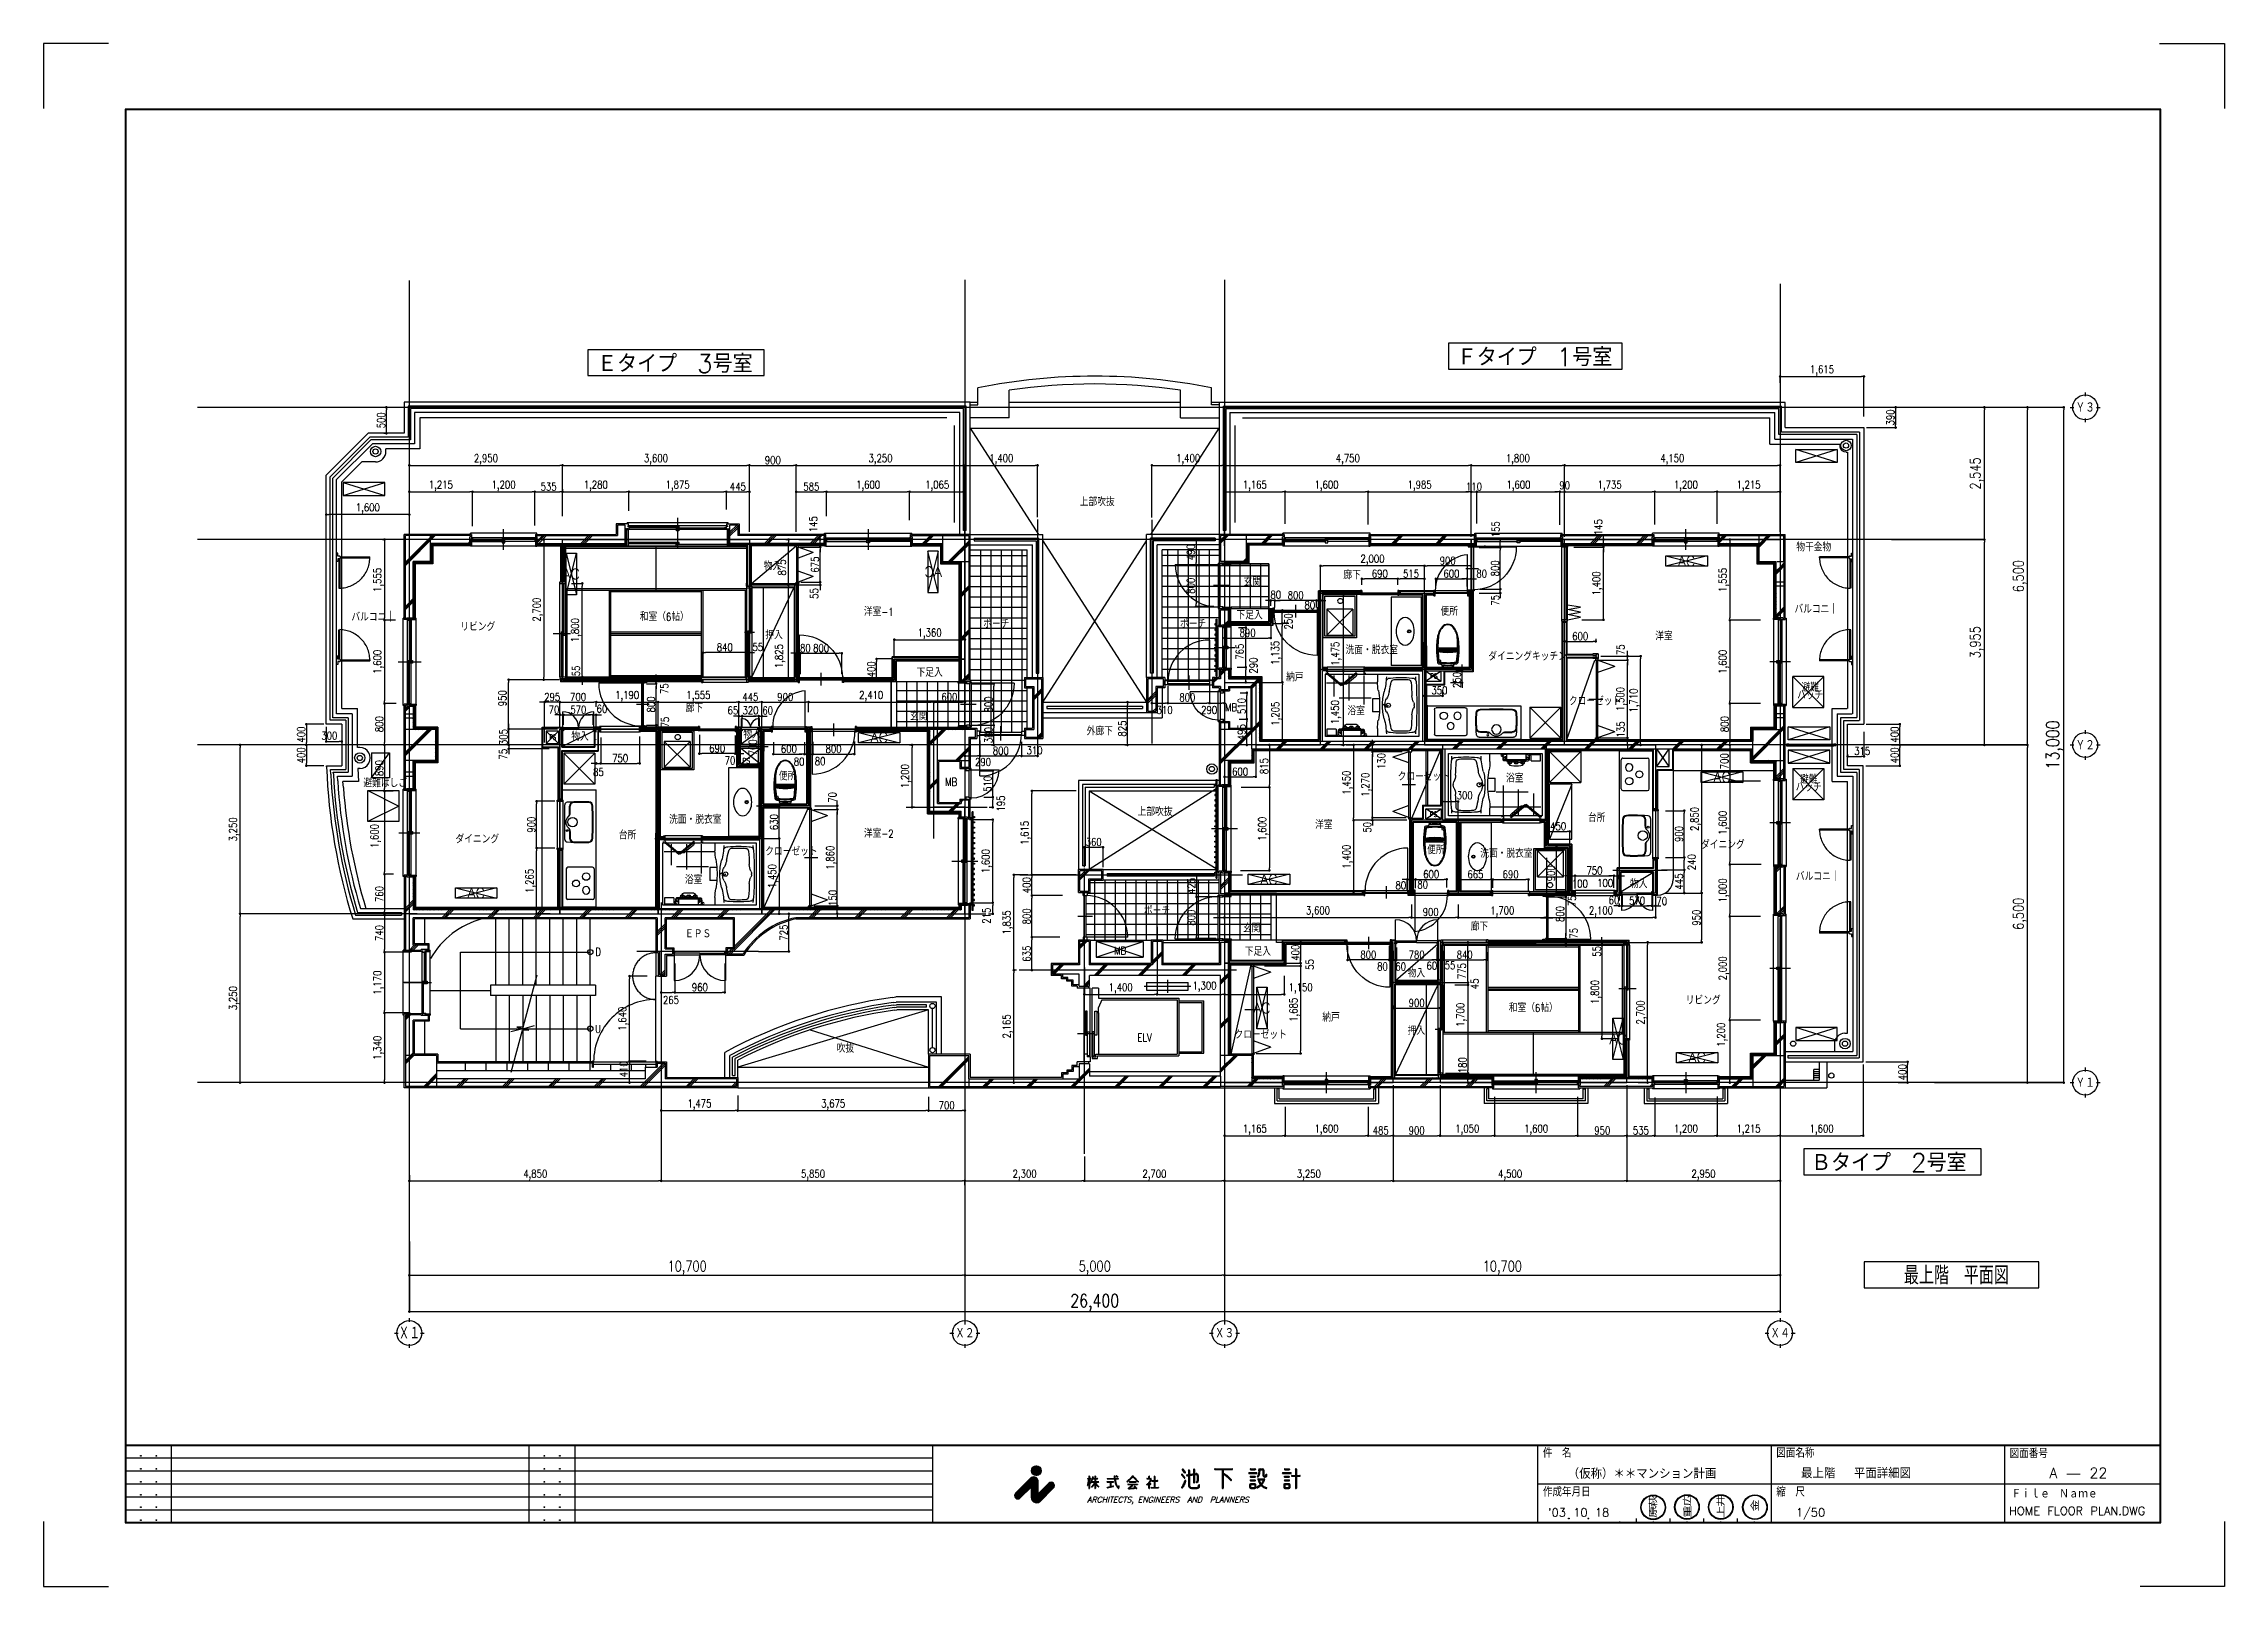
# Paper-space layout 'RF detail plan 1_50' of a CAD drawing. Header units: millimetres. Extents: x 18323 to 19163, y 14275 to 14869.
# The model-space entities are those that its viewports show. They can reach past a viewport. Long polylines and large blocks are cut down to what shows.
import ezdxf
from ezdxf.enums import TextEntityAlignment as Align

# ---------------------------------------------------------------- set-up
doc = ezdxf.new("R2010")
doc.units = ezdxf.units.MM
doc.header["$LTSCALE"] = 1000
for name, pattern in [('CENTER', [2, 1.25, -0.25, 0.25, -0.25]), ('DASHED', [0.75, 0.5, -0.25]), ('DASHED2', [0.375, 0.25, -0.125]), ('PHANTOM2', [1.25, 0.625, -0.125, 0.125, -0.125, 0.125, -0.125]), ('WaterSpace_CENTER', [2, 1.25, -0.25, 0.25, -0.25]), ('WaterSpace_DASHED', [0.75, 0.5, -0.25]), ('WaterSpace_DASHED2', [0.375, 0.25, -0.125])]:
    doc.linetypes.add(name, pattern=pattern)
doc.layers.get('0').update_dxf_attribs({"linetype": 'CONTINUOUS'})
for name, color, linetype in [('A_SANI-100', 60, 'CONTINUOUS'), ('A_SANI-50', 60, 'CONTINUOUS'), ('DT_ID', 13, 'CONTINUOUS'), ('E_SHEET', 180, 'CONTINUOUS'), ('E_TEXT', 3, 'CONTINUOUS'), ('E_TITLE', 200, 'CONTINUOUS'), ('EV-Space_EV-A_EVES-100', 5, 'CONTINUOUS'), ('EV-Space_EV-A_EVES-50', 5, 'CONTINUOUS'), ('EV-Space_EV-F_FINI1-100', 190, 'CONTINUOUS'), ('F_FINI1-50', 190, 'CONTINUOUS'), ('F_FITT1-50', 5, 'CONTINUOUS'), ('F_FITT2-50', 1, 'CONTINUOUS'), ('K-A_EQP-50', 60, 'CONTINUOUS'), ('SENMEN-A_B_C_E_F_TYPE_A_SANI-100', 60, 'CONTINUOUS'), ('SENMEN-A_B_C_E_F_TYPE_A_SANI-50', 60, 'CONTINUOUS'), ('SENMEN-A_B_C_E_F_TYPE_DT_ID', 13, 'CONTINUOUS'), ('SF-F_FITT1-50', 5, 'CONTINUOUS'), ('SINK-A_B_C_E_TYPE_A_SANI-100', 60, 'CONTINUOUS'), ('SINK-A_B_C_E_TYPE_A_SANI-50', 60, 'CONTINUOUS'), ('SINK-A_B_C_E_TYPE_DT_ID', 13, 'CONTINUOUS'), ('SINK-D_F_TYPE_A_SANI-100', 60, 'CONTINUOUS'), ('SINK-D_F_TYPE_A_SANI-50', 60, 'CONTINUOUS'), ('SINK-D_F_TYPE_DT_ID', 13, 'CONTINUOUS'), ('TF-A_ELSE-50', 6, 'CONTINUOUS'), ('TF-A_EQP-50', 60, 'CONTINUOUS'), ('TF-A_SANI-50', 60, 'CONTINUOUS'), ('TF-A_SANI_KYOUTSU', 60, 'CONTINUOUS'), ('TF-E_DIM-50', 3, 'CONTINUOUS'), ('TF-E_GRID-50', 1, 'CENTER'), ('TF-E_TEXT-50', 3, 'CONTINUOUS'), ('TF-F_ELEV-50', 12, 'CONTINUOUS'), ('TF-F_ELEV-KYOUTSU', 5, 'CONTINUOUS'), ('TF-F_FINI1-50', 190, 'CONTINUOUS'), ('TF-F_FINI2-50', 1, 'CONTINUOUS'), ('TF-F_FITT1-50', 5, 'CONTINUOUS'), ('TF-F_FITT2-50', 1, 'CONTINUOUS'), ('TF-F_HAT1-50', 9, 'CONTINUOUS'), ('TF-F_HIDE-50', 12, 'CONTINUOUS'), ('TF-F_LAY2-50', 6, 'CONTINUOUS'), ('TF-H-AREA-50', 1, 'CENTER'), ('TF-H_LINE1-50', 140, 'CONTINUOUS'), ('TF-R_COLM-50', 7, 'CONTINUOUS'), ('TF-R_EWALL-50', 7, 'CONTINUOUS'), ('TF-R_LINE-50', 6, 'CONTINUOUS'), ('TF-R_STAIR-50', 4, 'CONTINUOUS'), ('TF-U_ALC-50', 8, 'CONTINUOUS'), ('TF-U_FIRE-50', 9, 'CONTINUOUS'), ('TF-U_LGS-50', 120, 'CONTINUOUS'), ('TOILET_A_SANI-100', 60, 'CONTINUOUS'), ('TOILET_A_SANI-50', 60, 'CONTINUOUS'), ('TOILET_DT_ID', 13, 'CONTINUOUS'), ('Viewports', 7, 'CONTINUOUS'), ('WaterSpace_F_FINI1-50', 190, 'CONTINUOUS'), ('WaterSpace_F_FITT1-100', 5, 'CONTINUOUS'), ('WaterSpace_F_FITT1-50', 5, 'CONTINUOUS'), ('WaterSpace_SP-A_ELSE-50', 6, 'CONTINUOUS'), ('WaterSpace_SP-A_SANI-100', 60, 'CONTINUOUS'), ('WaterSpace_SP-A_SANI-50', 60, 'CONTINUOUS'), ('WaterSpace_SP-A_SANI-KYOUTSU', 60, 'CONTINUOUS'), ('WaterSpace_SP-E_GRID-50', 1, 'WaterSpace_CENTER'), ('WaterSpace_SP-F_FINI1-100', 190, 'CONTINUOUS'), ('WaterSpace_SP-F_FINI1-50', 190, 'CONTINUOUS'), ('WaterSpace_SP-F_FINI2-50', 1, 'CONTINUOUS'), ('WaterSpace_SP-F_FITT1-100', 5, 'CONTINUOUS'), ('WaterSpace_SP-F_FITT1-50', 5, 'CONTINUOUS'), ('WaterSpace_SP-F_FITT2-100', 1, 'CONTINUOUS'), ('WaterSpace_SP-F_FITT2-50', 1, 'CONTINUOUS'), ('WaterSpace_SP-F_HIDE-100', 12, 'CONTINUOUS'), ('WaterSpace_SP-F_HIDE-50', 12, 'CONTINUOUS'), ('WaterSpace_SP-H-AREA-50', 1, 'WaterSpace_CENTER'), ('WaterSpace_SP-H_LINE1-100', 140, 'CONTINUOUS'), ('WaterSpace_SP-H_LINE1-50', 140, 'CONTINUOUS'), ('WaterSpace_SP-U_LGS-50', 120, 'CONTINUOUS')]:
    doc.layers.add(name, color=color, linetype=linetype)
doc.layers.get('Viewports').freeze()
doc.styles.add('DIM', font='romans.shx', dxfattribs={"width": 0.8, "bigfont": 'bigfont.shx'})
doc.styles.add('ITALICT', font='italict')
doc.styles.add('ROOM', font='romans.shx', dxfattribs={"width": 0.8, "bigfont": 'bigfont.shx'})
doc.styles.add('ROOM_TATE', font='romans.shx', dxfattribs={"width": 0.8, "bigfont": 'bigfont.shx'})
doc.styles.add('SENMEN-A_B_C_E_F_TYPE_STANDARD', font='TXT', dxfattribs={"bigfont": 'BIGFONT'})
doc.styles.add('SINK-A_B_C_E_TYPE_STANDARD', font='TXT', dxfattribs={"bigfont": 'BIGFONT'})
doc.styles.add('SINK-D_F_TYPE_STANDARD', font='TXT', dxfattribs={"bigfont": 'BIGFONT'})
doc.styles.get("Standard").update_dxf_attribs({"font": 'txt.shx', "bigfont": 'bigfont.shx'})
doc.styles.add('TATE', font='TXT', dxfattribs={"height": 50, "bigfont": 'BIGFONT'})
doc.styles.add('TOILET_STANDARD', font='TXT', dxfattribs={"bigfont": 'BIGFONT'})
doc.styles.add('WMF-HG', font='simplex.shx', dxfattribs={"bigfont": '@extfont2.shx'})
doc.dimstyles.new('DIM50_3_3', dxfattribs={"dimscale": 50, "dimtxt": 3, "dimasz": 1, "dimexe": 0, "dimexo": 1, "dimgap": 0.5, "dimtad": 1, "dimdec": 1, "dimdsep": 46, "dimlunit": 6, "dimtxsty": 'DIM', "dimblk1": 'DOT', "dimblk2": 'DOT', "dimsah": 1, "dimcen": 1, "dimclrd": 256, "dimclre": 256, "dimclrt": 256, "dimadec": 0, "dimazin": 0, "dimtfac": 1, "dimtdec": 1, "dimtix": 1, "dimtmove": 2, "dimatfit": 3, "dimldrblk": 'DOT', "dimfxl": 1, "dimtvp": 0.833333, "dimtolj": 1, "dimarcsym": 0})
doc.dimstyles.new('DIM50_4_3', dxfattribs={"dimscale": 50, "dimtxt": 4, "dimasz": 1, "dimexe": 0, "dimexo": 1, "dimgap": 0.5, "dimtad": 1, "dimdec": 1, "dimdsep": 46, "dimlunit": 6, "dimtxsty": 'DIM', "dimblk1": 'DOT', "dimblk2": 'DOT', "dimsah": 1, "dimcen": 1, "dimclrd": 256, "dimclre": 256, "dimclrt": 256, "dimadec": 0, "dimazin": 0, "dimtfac": 1, "dimtdec": 1, "dimtix": 1, "dimtmove": 2, "dimatfit": 3, "dimldrblk": 'DOT', "dimfxl": 1, "dimtvp": 0.833333, "dimtolj": 1, "dimarcsym": 0})
doc.dimstyles.new('DIM50_5_3', dxfattribs={"dimscale": 50, "dimtxt": 5, "dimasz": 1, "dimexe": 0, "dimexo": 1, "dimgap": 0.5, "dimtad": 1, "dimdec": 1, "dimdsep": 46, "dimlunit": 6, "dimtxsty": 'DIM', "dimblk1": 'DOT', "dimblk2": 'DOT', "dimsah": 1, "dimcen": 1, "dimclrd": 256, "dimclre": 256, "dimclrt": 256, "dimadec": 0, "dimazin": 0, "dimtfac": 1, "dimtdec": 1, "dimtix": 1, "dimtmove": 2, "dimatfit": 3, "dimldrblk": 'DOT', "dimfxl": 1, "dimtvp": 0.833333, "dimtolj": 1, "dimarcsym": 0})
pattern_1 = [(45, (-133336.485, -63816.77), (-8.8388348, 8.8388348), []), (135, (-133336.485, -63816.77), (-8.8388348, -8.8388348), [])]
pattern_2 = [(45, (-133336.5, -63816.8), (-424.264, 424.264), []), (45, (-133306.5, -63816.8), (-424.264, 424.264), []), (45, (-133276.5, -63816.8), (-424.264, 424.264), [])]
pattern_3 = [(45, (-101296.5, -11674.05), (-424.264, 424.264), []), (45, (-101266.5, -11674.05), (-424.264, 424.264), []), (45, (-101236.5, -11674.05), (-424.264, 424.264), [])]
pattern_4 = [(45, (-28400.75, -37379.5), (-441.942, 441.942), []), (45, (-28363.25, -37379.5), (-441.942, 441.942), []), (45, (-28325.75, -37379.5), (-441.942, 441.942), [])]
pattern_5 = [(45, (-28400.745, -37379.51), (-8.8388348, 8.8388348), []), (135, (-28400.745, -37379.51), (-8.8388348, -8.8388348), [])]
pattern_6 = [(45, (-28400.75, -39924.5), (-441.942, 441.942), []), (45, (-28363.25, -39924.5), (-441.942, 441.942), []), (45, (-28325.75, -39924.5), (-441.942, 441.942), [])]
pattern_7 = [(45, (-101296.477, -11674.05), (-8.8388348, 8.8388348), []), (135, (-101296.477, -11674.05), (-8.8388348, -8.8388348), [])]
pattern_8 = [(45, (-204470.766, -11899.113), (-8.8388348, 8.8388348), []), (135, (-204470.766, -11899.113), (-8.8388348, -8.8388348), [])]
pattern_9 = [(45, (-133335.985, -63816.77), (-8.8388348, 8.8388348), []), (135, (-133335.985, -63816.77), (-8.8388348, -8.8388348), [])]
pattern_10 = [(45, (-28400.745, -39924.51), (-8.8388348, 8.8388348), []), (135, (-28400.745, -39924.51), (-8.8388348, -8.8388348), [])]

psp = doc.layouts.new('RF detail plan 1_50')

# ---------------------------------------------------------------- texts
at = {"layer": 'E_TITLE'}
for s, height, p in [('（仮称）＊＊マンション計画', 4, (18910.22, 14316.83)), ('最上階  平面詳細図', 4, (19000.11, 14317.03)), ('A ― 22', 4, (19095.74, 14317.09)), ("'03 10 18", 3.2, (18902.63, 14302.28)), ('1/50', 3.2, (18998.1, 14302.28)), ('HOME FLOOR PLAN.DWG', 3.2, (19080.21, 14302.88))]:
    psp.add_text(s, height=height, dxfattribs=at).set_placement(p)
at = {"layer": 'E_TITLE', "color": 1, "style": 'WMF-HG', "width": 0.75}
for s, p in [('萩', (18941.29, 14306.06)), ('原', (18941.22, 14302.02)), ('広', (18954.39, 14306.56)), ('重', (18954.55, 14302.13)), ('井', (18967.29, 14306.35)), ('上', (18967.37, 14302.08)), ('金', (18980.46, 14304.44))]:
    psp.add_text(s, height=3.36, dxfattribs=at).set_placement(p)

msp = doc.modelspace()

# ---------------------------------------------------------------- blocks, each defined once
blk = doc.blocks.new('*X3')
at = {"color": 0}
for p, q in [((148316, 52535), (148350, 52569)), ((148316, 52537), (148336, 52557)), ((148316, 52540), (148323, 52547)), ((148317, 52534), (148366, 52583)), ((148318, 52532), (148389, 52603)), ((148319, 52531), (148511, 52723)), ((148320, 52530), (148512, 52721)), ((148322, 52529), (148513, 52720)), ((148323, 52529), (148514, 52719)), ((148326, 52529), (148515, 52718)), ((148333, 52534), (148516, 52716)), ((148345, 52447), (148356, 52458)), ((148345, 52449), (148354, 52458)), ((148345, 52452), (148352, 52458)), ((148346, 52544), (148498, 52697)), ((148346, 52446), (148359, 52458)), ((148346, 52455), (148349, 52458)), ((148347, 52445), (148361, 52458)), ((148348, 52444), (148363, 52458)), ((148350, 52443), (148365, 52458)), ((148352, 52443), (148368, 52458)), ((148354, 52442), (148370, 52458)), ((148356, 52442), (148372, 52458)), ((148358, 52442), (148374, 52458)), ((148360, 52556), (148490, 52686)), ((148361, 52442), (148377, 52458)), ((148363, 52442), (148379, 52458)), ((148365, 52442), (148381, 52458)), ((148365, 52324), (148366, 52325)), ((148366, 52320), (148382, 52336)), ((148366, 52322), (148374, 52330)), ((148367, 52442), (148383, 52458)), ((148367, 52317), (148399, 52349)), ((148367, 52319), (148390, 52342)), ((148368, 52315), (148409, 52356)), ((148369, 52312), (148434, 52377)), ((148369, 52313), (148420, 52365)), ((148370, 52442), (148386, 52458)), ((148370, 52310), (148518, 52458)), ((148371, 52309), (148520, 52458)), ((148372, 52442), (148388, 52458)), ((148373, 52309), (148523, 52458)), ((148374, 52442), (148390, 52458)), ((148376, 52570), (148479, 52673)), ((148376, 52442), (148392, 52458)), ((148376, 52309), (148508, 52442)), ((148378, 52309), (148505, 52437)), ((148379, 52442), (148395, 52458)), ((148380, 52309), (148396, 52326)), ((148381, 52442), (148397, 52458)), ((148382, 52309), (148399, 52326)), ((148383, 52442), (148399, 52458)), ((148385, 52442), (148401, 52458)), ((148385, 52309), (148401, 52326)), ((148387, 52310), (148403, 52326)), ((148388, 52442), (148404, 52458)), ((148389, 52310), (148405, 52326)), ((148390, 52442), (148406, 52458)), ((148392, 52528), (148403, 52538)), ((148392, 52530), (148400, 52538)), ((148392, 52532), (148398, 52538)), ((148392, 52442), (148408, 52458)), ((148392, 52310), (148408, 52326)), ((148393, 52526), (148405, 52538)), ((148393, 52536), (148394, 52537)), ((148394, 52525), (148407, 52538)), ((148394, 52442), (148410, 52458)), ((148394, 52310), (148410, 52326)), ((148395, 52524), (148409, 52538)), ((148396, 52523), (148412, 52538)), ((148396, 52310), (148412, 52326)), ((148397, 52442), (148413, 52458)), ((148398, 52590), (148462, 52654)), ((148398, 52523), (148414, 52538)), ((148398, 52310), (148415, 52326)), ((148399, 52442), (148415, 52458)), ((148400, 52522), (148416, 52538)), ((148400, 52329), (148502, 52432)), ((148401, 52442), (148417, 52458)), ((148401, 52310), (148417, 52326)), ((148402, 52522), (148418, 52538)), ((148403, 52442), (148419, 52458)), ((148403, 52310), (148419, 52326)), ((148405, 52522), (148421, 52538)), ((148405, 52310), (148421, 52326)), ((148406, 52442), (148422, 52458)), ((148407, 52522), (148423, 52538)), ((148407, 52310), (148424, 52326)), ((148408, 52442), (148424, 52458)), ((148409, 52522), (148425, 52538)), ((148409, 52336), (148498, 52425)), ((148410, 52442), (148426, 52458)), ((148410, 52310), (148426, 52326)), ((148411, 52522), (148427, 52538)), ((148412, 52442), (148428, 52458)), ((148412, 52310), (148428, 52326)), ((148414, 52522), (148430, 52538)), ((148414, 52442), (148430, 52458)), ((148414, 52310), (148431, 52326)), ((148416, 52522), (148432, 52538)), ((148417, 52442), (148433, 52458)), ((148417, 52310), (148433, 52326)), ((148418, 52522), (148434, 52538)), ((148419, 52442), (148435, 52458)), ((148419, 52344), (148493, 52418)), ((148419, 52310), (148435, 52326)), ((148420, 52522), (148436, 52538)), ((148421, 52442), (148437, 52458)), ((148421, 52310), (148438, 52327)), ((148423, 52522), (148439, 52538)), ((148423, 52442), (148439, 52458)), ((148423, 52310), (148440, 52327)), ((148425, 52522), (148441, 52538)), ((148426, 52442), (148442, 52458)), ((148426, 52310), (148442, 52327)), ((148427, 52522), (148443, 52538)), ((148428, 52442), (148444, 52458)), ((148428, 52310), (148445, 52327)), ((148429, 52522), (148445, 52538)), ((148430, 52442), (148446, 52458)), ((148430, 52352), (148487, 52409)), ((148430, 52310), (148447, 52327)), ((148432, 52522), (148448, 52538)), ((148432, 52442), (148448, 52458)), ((148433, 52310), (148449, 52327)), ((148434, 52522), (148450, 52538)), ((148435, 52442), (148451, 52458)), ((148435, 52310), (148452, 52327)), ((148436, 52522), (148452, 52538)), ((148437, 52442), (148453, 52458)), ((148437, 52311), (148454, 52327)), ((148438, 52522), (148454, 52538)), ((148439, 52442), (148455, 52458)), ((148440, 52311), (148456, 52327)), ((148441, 52522), (148457, 52538)), ((148441, 52442), (148457, 52458)), ((148442, 52311), (148459, 52327)), ((148443, 52522), (148459, 52538)), ((148444, 52442), (148460, 52458)), ((148444, 52364), (148478, 52398)), ((148444, 52311), (148461, 52328)), ((148445, 52522), (148461, 52538)), ((148446, 52442), (148462, 52458)), ((148447, 52522), (148463, 52538)), ((148447, 52311), (148464, 52328)), ((148448, 52442), (148464, 52458)), ((148449, 52664), (148509, 52723)), ((148449, 52311), (148466, 52328)), ((148450, 52522), (148466, 52538)), ((148450, 52442), (148466, 52458)), ((148451, 52311), (148468, 52328)), ((148452, 52522), (148468, 52538)), ((148453, 52442), (148469, 52458)), ((148454, 52522), (148470, 52538)), ((148454, 52311), (148471, 52328)), ((148455, 52442), (148471, 52458)), ((148456, 52522), (148472, 52538)), ((148456, 52311), (148473, 52328)), ((148457, 52442), (148473, 52458)), ((148458, 52311), (148476, 52328)), ((148459, 52522), (148475, 52538)), ((148459, 52442), (148475, 52458)), ((148461, 52522), (148477, 52538)), ((148461, 52311), (148478, 52329)), ((148462, 52442), (148478, 52458)), ((148463, 52522), (148479, 52538)), ((148463, 52312), (148480, 52329)), ((148464, 52442), (148480, 52458)), ((148465, 52522), (148481, 52538)), ((148465, 52408), (148516, 52458)), ((148466, 52683), (148506, 52723)), ((148466, 52442), (148482, 52458)), ((148466, 52312), (148483, 52329)), ((148468, 52522), (148484, 52538)), ((148468, 52442), (148484, 52458)), ((148468, 52312), (148485, 52329)), ((148470, 52522), (148486, 52538)), ((148470, 52312), (148488, 52329)), ((148471, 52442), (148487, 52458)), ((148472, 52522), (148488, 52538)), ((148473, 52442), (148489, 52458)), ((148473, 52312), (148490, 52329)), ((148474, 52522), (148490, 52538)), ((148474, 52419), (148514, 52458)), ((148475, 52442), (148491, 52458)), ((148475, 52312), (148493, 52330)), ((148477, 52696), (148504, 52723)), ((148477, 52522), (148493, 52538)), ((148477, 52442), (148493, 52458)), ((148478, 52313), (148495, 52330)), ((148479, 52522), (148495, 52538)), ((148480, 52442), (148496, 52458)), ((148480, 52313), (148498, 52330)), ((148481, 52522), (148497, 52538)), ((148481, 52428), (148511, 52458)), ((148482, 52442), (148498, 52458)), ((148482, 52313), (148500, 52331)), ((148483, 52522), (148499, 52538)), ((148484, 52442), (148500, 52458)), ((148485, 52706), (148502, 52723)), ((148485, 52435), (148509, 52458)), ((148485, 52313), (148503, 52331)), ((148486, 52522), (148502, 52538)), ((148486, 52442), (148502, 52458)), ((148487, 52313), (148505, 52331)), ((148488, 52522), (148504, 52538)), ((148489, 52442), (148505, 52458)), ((148489, 52441), (148507, 52458)), ((148490, 52522), (148506, 52538)), ((148490, 52313), (148508, 52331)), ((148492, 52716), (148499, 52723)), ((148492, 52522), (148508, 52538)), ((148492, 52314), (148510, 52332)), ((148494, 52522), (148510, 52538)), ((148495, 52314), (148513, 52332)), ((148497, 52522), (148513, 52538)), ((148497, 52314), (148515, 52332)), ((148499, 52522), (148515, 52538)), ((148500, 52314), (148518, 52332)), ((148501, 52522), (148517, 52538)), ((148502, 52315), (148520, 52333)), ((148503, 52522), (148519, 52538)), ((148505, 52704), (148517, 52715)), ((148505, 52315), (148523, 52333)), ((148506, 52703), (148518, 52714)), ((148506, 52522), (148522, 52538)), ((148507, 52701), (148519, 52713)), ((148507, 52315), (148526, 52334)), ((148508, 52700), (148520, 52712)), ((148508, 52522), (148524, 52538)), ((148509, 52699), (148521, 52710)), ((148509, 52442), (148525, 52458)), ((148510, 52698), (148522, 52709)), ((148510, 52522), (148526, 52538)), ((148510, 52315), (148528, 52334)), ((148511, 52696), (148523, 52708)), ((148511, 52442), (148527, 52458)), ((148512, 52695), (148524, 52707)), ((148512, 52522), (148528, 52538)), ((148512, 52316), (148531, 52334)), ((148513, 52694), (148525, 52705)), ((148513, 52442), (148529, 52458)), ((148514, 52693), (148526, 52704)), ((148515, 52691), (148527, 52703)), ((148515, 52522), (148531, 52538)), ((148515, 52316), (148534, 52335)), ((148516, 52690), (148528, 52702)), ((148516, 52442), (148532, 52458)), ((148517, 52689), (148529, 52700)), ((148517, 52522), (148533, 52538)), ((148517, 52316), (148536, 52335)), ((148518, 52688), (148530, 52699)), ((148518, 52442), (148534, 52458)), ((148519, 52687), (148531, 52698)), ((148519, 52522), (148535, 52538)), ((148520, 52685), (148532, 52697)), ((148520, 52442), (148536, 52458)), ((148520, 52317), (148539, 52336)), ((148521, 52684), (148533, 52695)), ((148521, 52522), (148537, 52538)), ((148522, 52683), (148534, 52694)), ((148522, 52442), (148538, 52458)), ((148522, 52317), (148542, 52336)), ((148524, 52682), (148535, 52693)), ((148524, 52522), (148540, 52538)), ((148525, 52681), (148536, 52692)), ((148525, 52442), (148541, 52458)), ((148525, 52317), (148544, 52337)), ((148526, 52679), (148537, 52691)), ((148526, 52522), (148542, 52538)), ((148527, 52678), (148538, 52689)), ((148527, 52442), (148543, 52458)), ((148528, 52677), (148539, 52688)), ((148528, 52522), (148544, 52538)), ((148528, 52318), (148547, 52337)), ((148529, 52676), (148540, 52687)), ((148529, 52442), (148545, 52458)), ((148530, 52675), (148541, 52686)), ((148530, 52522), (148546, 52538)), ((148530, 52318), (148550, 52338)), ((148531, 52673), (148542, 52685)), ((148531, 52442), (148547, 52458)), ((148532, 52672), (148543, 52684)), ((148533, 52671), (148544, 52682)), ((148533, 52522), (148549, 52538)), ((148533, 52442), (148549, 52458)), ((148533, 52319), (148553, 52339)), ((148534, 52670), (148545, 52681)), ((148535, 52669), (148546, 52680)), ((148535, 52522), (148551, 52538)), ((148536, 52667), (148547, 52679)), ((148536, 52442), (148552, 52458)), ((148536, 52319), (148556, 52339)), ((148537, 52666), (148549, 52678)), ((148537, 52522), (148553, 52538)), ((148538, 52665), (148550, 52676)), ((148538, 52442), (148554, 52458)), ((148538, 52319), (148559, 52340)), ((148539, 52664), (148551, 52675)), ((148539, 52522), (148555, 52538)), ((148540, 52663), (148552, 52674)), ((148540, 52442), (148556, 52458)), ((148541, 52661), (148553, 52673)), ((148541, 52320), (148562, 52341)), ((148542, 52660), (148554, 52672)), ((148542, 52522), (148558, 52538)), ((148542, 52442), (148558, 52458)), ((148543, 52659), (148555, 52670)), ((148544, 52522), (148560, 52538)), ((148544, 52320), (148565, 52341)), ((148545, 52658), (148556, 52669)), ((148545, 52442), (148561, 52458)), ((148546, 52657), (148557, 52668)), ((148546, 52522), (148562, 52538)), ((148546, 52321), (148568, 52342)), ((148547, 52656), (148558, 52667)), ((148547, 52442), (148563, 52458)), ((148548, 52654), (148559, 52666)), ((148548, 52522), (148564, 52538)), ((148549, 52653), (148560, 52665)), ((148549, 52442), (148565, 52458)), ((148549, 52321), (148571, 52343)), ((148550, 52652), (148561, 52663)), ((148551, 52651), (148562, 52662)), ((148551, 52522), (148567, 52538)), ((148551, 52442), (148567, 52458)), ((148552, 52650), (148563, 52661)), ((148552, 52322), (148575, 52344)), ((148553, 52649), (148565, 52660)), ((148553, 52522), (148569, 52538)), ((148554, 52647), (148566, 52659)), ((148554, 52442), (148570, 52458)), ((148555, 52646), (148567, 52658)), ((148555, 52522), (148571, 52538)), ((148555, 52323), (148578, 52346)), ((148556, 52442), (148572, 52458)), ((148557, 52645), (148568, 52656)), ((148557, 52522), (148573, 52538)), ((148557, 52383), (148564, 52390)), ((148557, 52381), (148567, 52390)), ((148558, 52644), (148569, 52655)), ((148558, 52442), (148574, 52458)), ((148558, 52379), (148568, 52390)), ((148558, 52323), (148581, 52347)), ((148559, 52643), (148570, 52654)), ((148559, 52378), (148570, 52389)), ((148560, 52642), (148571, 52653)), ((148560, 52522), (148576, 52538)), ((148560, 52442), (148576, 52458)), ((148560, 52377), (148571, 52388)), ((148561, 52641), (148572, 52652)), ((148561, 52375), (148572, 52387)), ((148561, 52324), (148597, 52360)), ((148562, 52639), (148573, 52651)), ((148562, 52522), (148578, 52538)), ((148562, 52374), (148573, 52386)), ((148563, 52638), (148574, 52650)), ((148563, 52442), (148579, 52458)), ((148563, 52373), (148574, 52384)), ((148564, 52637), (148575, 52648)), ((148564, 52522), (148580, 52538)), ((148564, 52372), (148575, 52383)), ((148564, 52325), (148598, 52358)), ((148565, 52636), (148577, 52647)), ((148565, 52442), (148581, 52458)), ((148565, 52370), (148576, 52382)), ((148566, 52635), (148578, 52646)), ((148566, 52522), (148582, 52538)), ((148566, 52369), (148577, 52381)), ((148567, 52634), (148579, 52645)), ((148567, 52442), (148583, 52458)), ((148567, 52368), (148578, 52379)), ((148567, 52325), (148599, 52357)), ((148568, 52367), (148579, 52378)), ((148569, 52632), (148580, 52644)), ((148569, 52522), (148585, 52538)), ((148569, 52442), (148585, 52458)), ((148569, 52366), (148580, 52377)), ((148570, 52631), (148581, 52643)), ((148570, 52365), (148581, 52376)), ((148570, 52326), (148600, 52356)), ((148571, 52630), (148582, 52642)), ((148571, 52522), (148587, 52538)), ((148571, 52363), (148582, 52375)), ((148572, 52629), (148583, 52640)), ((148572, 52442), (148588, 52458)), ((148572, 52362), (148583, 52374)), ((148573, 52628), (148584, 52639)), ((148573, 52522), (148589, 52538)), ((148573, 52361), (148585, 52372)), ((148573, 52327), (148601, 52355)), ((148574, 52627), (148585, 52638)), ((148574, 52442), (148590, 52458)), ((148574, 52360), (148586, 52371)), ((148575, 52626), (148587, 52637)), ((148575, 52522), (148591, 52538)), ((148575, 52359), (148587, 52370)), ((148576, 52625), (148588, 52636)), ((148576, 52442), (148592, 52458)), ((148576, 52357), (148588, 52369)), ((148576, 52328), (148602, 52354)), ((148577, 52623), (148589, 52635)), ((148578, 52522), (148594, 52538)), ((148578, 52442), (148594, 52458)), ((148578, 52356), (148589, 52368)), ((148579, 52622), (148590, 52634)), ((148579, 52355), (148590, 52366)), ((148580, 52621), (148591, 52633)), ((148580, 52522), (148596, 52538)), ((148580, 52354), (148591, 52365)), ((148580, 52329), (148603, 52353)), ((148581, 52620), (148592, 52631)), ((148581, 52442), (148597, 52458)), ((148581, 52353), (148592, 52364)), ((148582, 52619), (148593, 52630)), ((148582, 52522), (148598, 52538)), ((148582, 52352), (148593, 52363)), ((148583, 52618), (148594, 52629)), ((148583, 52442), (148599, 52458)), ((148583, 52351), (148594, 52362)), ((148583, 52330), (148605, 52352)), ((148584, 52617), (148596, 52628)), ((148584, 52522), (148600, 52538)), ((148584, 52349), (148595, 52361)), ((148585, 52616), (148597, 52627)), ((148585, 52442), (148601, 52458)), ((148586, 52614), (148598, 52626)), ((148586, 52331), (148606, 52351)), ((148587, 52522), (148603, 52538)), ((148587, 52442), (148603, 52458)), ((148588, 52613), (148599, 52625)), ((148589, 52612), (148600, 52624)), ((148589, 52522), (148605, 52538)), ((148590, 52611), (148601, 52622)), ((148590, 52442), (148606, 52458)), ((148590, 52333), (148607, 52350)), ((148591, 52610), (148602, 52621)), ((148591, 52522), (148607, 52538)), ((148592, 52609), (148603, 52620)), ((148592, 52442), (148608, 52458)), ((148593, 52608), (148605, 52619)), ((148593, 52522), (148609, 52538)), ((148594, 52607), (148606, 52618)), ((148594, 52442), (148610, 52458)), ((148594, 52335), (148608, 52349)), ((148595, 52606), (148607, 52617)), ((148596, 52522), (148611, 52538)), ((148596, 52442), (148612, 52458)), ((148597, 52604), (148608, 52616)), ((148598, 52603), (148609, 52615)), ((148598, 52522), (148613, 52537)), ((148598, 52336), (148609, 52348)), ((148599, 52602), (148610, 52614)), ((148599, 52442), (148615, 52458)), ((148599, 52335), (148610, 52346)), ((148600, 52601), (148611, 52612)), ((148600, 52522), (148614, 52536)), ((148600, 52334), (148612, 52345)), ((148601, 52600), (148613, 52611)), ((148601, 52442), (148617, 52458)), ((148601, 52333), (148613, 52344)), ((148602, 52599), (148614, 52610)), ((148602, 52522), (148615, 52535)), ((148603, 52442), (148619, 52458)), ((148603, 52332), (148614, 52343)), ((148604, 52598), (148615, 52609)), ((148604, 52331), (148615, 52342)), ((148605, 52597), (148616, 52608)), ((148605, 52522), (148616, 52534)), ((148605, 52442), (148621, 52458)), ((148605, 52330), (148616, 52341)), ((148606, 52596), (148617, 52607)), ((148606, 52329), (148618, 52340)), ((148607, 52595), (148618, 52606)), ((148607, 52522), (148616, 52532)), ((148607, 52328), (148619, 52339)), ((148608, 52593), (148619, 52605)), ((148608, 52442), (148624, 52458)), ((148609, 52592), (148621, 52604)), ((148609, 52522), (148616, 52529)), ((148609, 52327), (148620, 52338)), ((148610, 52591), (148622, 52603)), ((148610, 52442), (148626, 52458)), ((148610, 52326), (148621, 52337)), ((148611, 52325), (148623, 52336)), ((148612, 52590), (148623, 52601)), ((148612, 52523), (148615, 52526)), ((148612, 52442), (148628, 52458)), ((148612, 52324), (148624, 52335)), ((148613, 52589), (148624, 52600)), ((148614, 52588), (148625, 52599)), ((148614, 52442), (148630, 52458)), ((148614, 52323), (148625, 52334)), ((148615, 52587), (148626, 52598)), ((148615, 52322), (148626, 52333)), ((148616, 52586), (148627, 52597)), ((148616, 52321), (148628, 52332)), ((148617, 52585), (148629, 52596)), ((148617, 52442), (148633, 52458)), ((148617, 52320), (148629, 52331)), ((148618, 52584), (148630, 52595)), ((148619, 52442), (148635, 52458)), ((148619, 52319), (148630, 52330)), ((148620, 52583), (148631, 52594)), ((148620, 52318), (148632, 52330)), ((148621, 52581), (148632, 52593)), ((148621, 52442), (148637, 52458)), ((148621, 52317), (148633, 52329)), ((148622, 52580), (148633, 52592)), ((148623, 52579), (148634, 52591)), ((148623, 52442), (148639, 52458)), ((148623, 52316), (148634, 52328)), ((148624, 52578), (148636, 52590)), ((148624, 52315), (148636, 52327)), ((148625, 52314), (148637, 52326)), ((148626, 52577), (148637, 52589)), ((148626, 52442), (148642, 52458)), ((148627, 52576), (148638, 52587)), ((148627, 52313), (148638, 52325)), ((148628, 52575), (148639, 52586)), ((148628, 52442), (148644, 52458)), ((148628, 52313), (148639, 52323)), ((148629, 52574), (148640, 52585)), ((148630, 52573), (148642, 52584)), ((148630, 52442), (148646, 52458)), ((148631, 52572), (148643, 52583)), ((148632, 52442), (148648, 52458)), ((148633, 52571), (148644, 52582)), ((148634, 52570), (148645, 52581)), ((148635, 52569), (148646, 52580)), ((148635, 52442), (148651, 52458)), ((148636, 52567), (148647, 52579)), ((148637, 52566), (148649, 52578)), ((148637, 52442), (148653, 52458)), ((148638, 52565), (148650, 52577)), ((148639, 52442), (148655, 52458)), ((148640, 52564), (148651, 52576)), ((148641, 52563), (148652, 52575)), ((148641, 52442), (148657, 52458)), ((148642, 52562), (148653, 52574)), ((148643, 52561), (148654, 52572)), ((148643, 52442), (148658, 52457)), ((148644, 52560), (148656, 52571)), ((148645, 52559), (148657, 52570)), ((148646, 52442), (148660, 52456)), ((148647, 52558), (148658, 52569)), ((148648, 52557), (148659, 52568)), ((148648, 52442), (148661, 52455)), ((148649, 52556), (148660, 52567)), ((148650, 52555), (148662, 52566)), ((148650, 52442), (148661, 52453)), ((148651, 52554), (148663, 52565)), ((148652, 52442), (148661, 52452)), ((148653, 52553), (148664, 52564)), ((148654, 52552), (148665, 52563)), ((148655, 52551), (148666, 52562)), ((148655, 52442), (148661, 52449)), ((148656, 52549), (148668, 52561)), ((148657, 52548), (148669, 52560)), ((148658, 52443), (148661, 52446)), ((148659, 52547), (148670, 52559)), ((148660, 52546), (148671, 52558)), ((148661, 52545), (148672, 52557)), ((148662, 52544), (148673, 52556)), ((148663, 52543), (148675, 52555)), ((148665, 52542), (148676, 52553)), ((148666, 52541), (148677, 52552)), ((148667, 52540), (148678, 52551)), ((148668, 52539), (148680, 52550)), ((148669, 52538), (148681, 52549)), ((148671, 52537), (148682, 52548)), ((148672, 52536), (148683, 52547)), ((148673, 52535), (148684, 52546)), ((148674, 52534), (148686, 52545)), ((148675, 52533), (148687, 52544)), ((148677, 52532), (148688, 52543)), ((148678, 52531), (148689, 52542)), ((148679, 52530), (148690, 52541)), ((148681, 52529), (148691, 52539)), ((148683, 52529), (148691, 52537)), ((148686, 52530), (148689, 52533)), ((148630, 52312), (148639, 52322)), ((148632, 52312), (148639, 52319)), ((148636, 52314), (148637, 52314))]:
    blk.add_line(p, q, dxfattribs=at)
blk = doc.blocks.new('*X1')
at = {"color": 0}
for p, q in [((96.3, 125.5), (111.5, 140.7)), ((96.4, 127.8), (109.2, 140.6)), ((96.5, 123.5), (113.5, 140.5)), ((97, 121.7), (115.3, 140)), ((97.1, 130.7), (106.3, 140)), ((97.6, 120.1), (117, 139.4)), ((98.4, 118.6), (118.4, 138.6)), ((99.3, 117.2), (119.8, 137.7)), ((100.3, 116), (121, 136.7)), ((101.5, 114.9), (122.1, 135.5)), ((102.7, 114), (123, 134.3)), ((104.2, 113.1), (123.9, 132.9)), ((105.7, 112.4), (124.6, 131.3)), ((107.4, 111.9), (125.1, 129.6)), ((109.3, 111.6), (125.5, 127.7)), ((111.5, 111.5), (125.5, 125.5)), ((114.1, 111.8), (125.2, 123)), ((117.5, 113.1), (124, 119.5))]:
    blk.add_line(p, q, dxfattribs=at)
blk = doc.blocks.new('*X2')
at = {"color": 0}
for p, q in [((45.3, 52), (100.8, 107.6)), ((45.4, 49.9), (103.2, 107.7)), ((45.8, 48.1), (105.2, 107.4)), ((46, 55), (97.8, 106.7)), ((46.5, 46.5), (106.9, 106.9)), ((47.4, 45.1), (108.5, 106.3)), ((48.5, 44), (109.9, 105.4)), ((49.7, 43), (111.2, 104.5)), ((51.2, 42.2), (112.3, 103.4)), ((52.8, 41.6), (113.3, 102.1)), ((54.8, 41.3), (114.2, 100.7)), ((57.2, 41.5), (114.9, 99.2)), ((61.1, 43.2), (115.4, 97.4)), ((95.3, 75.1), (115.7, 95.5)), ((95.3, 72.8), (115.6, 93.2)), ((95.3, 70.6), (115.3, 90.6)), ((95.3, 68.3), (115.3, 88.3)), ((95.3, 66.1), (115.3, 86.1)), ((95.3, 63.9), (115.3, 83.9)), ((95.3, 61.6), (115.3, 81.6)), ((95.3, 59.4), (115.3, 79.4)), ((95.3, 57.1), (115.3, 77.1)), ((95.3, 54.9), (115.3, 74.9)), ((95.3, 52.6), (115.3, 72.6)), ((95.3, 50.4), (115.3, 70.4)), ((95.3, 48.1), (115.3, 68.1)), ((95.3, 45.9), (115.3, 65.9)), ((98, 37.4), (150.9, 90.3)), ((98.9, 36.1), (154.1, 91.2)), ((100, 34.9), (156.3, 91.2)), ((101.2, 33.8), (158.2, 90.8)), ((102.4, 32.8), (159.8, 90.2)), ((103.8, 32), (161.2, 89.4)), ((105.3, 31.3), (162.4, 88.3)), ((107, 30.7), (163.4, 87.1)), ((108.8, 30.2), (164.3, 85.7)), ((110.8, 30), (164.9, 84.1)), ((113.1, 30), (165.2, 82.2)), ((115.8, 30.5), (165.2, 79.9)), ((119.5, 31.9), (164.1, 76.5)), ((95.5, 43.8), (115.3, 63.6)), ((95.9, 42), (115.3, 61.4)), ((96.4, 40.3), (115.3, 59.2)), ((97.2, 38.8), (115.3, 56.9))]:
    blk.add_line(p, q, dxfattribs=at)
blk = doc.blocks.new('*X5')
at = {"color": 0}
for p, q in [((147139, 49993), (147205, 50058)), ((147139, 49991), (147202, 50054)), ((147140, 50264), (147153, 50277)), ((147140, 50265), (147152, 50277)), ((147140, 50267), (147149, 50277)), ((147140, 50270), (147146, 50276)), ((147140, 49989), (147200, 50049)), ((147140, 49987), (147198, 50045)), ((147141, 50262), (147155, 50276)), ((147141, 49986), (147196, 50041)), ((147142, 50261), (147156, 50275)), ((147142, 49985), (147193, 50035)), ((147143, 50260), (147157, 50274)), ((147143, 49999), (147207, 50063)), ((147143, 49984), (147190, 50030)), ((147144, 50258), (147158, 50273)), ((147145, 50257), (147159, 50271)), ((147145, 49983), (147186, 50025)), ((147146, 50256), (147160, 50270)), ((147146, 49982), (147183, 50019)), ((147147, 50255), (147161, 50269)), ((147148, 50253), (147162, 50268)), ((147148, 49981), (147178, 50012)), ((147149, 50252), (147163, 50266)), ((147150, 50251), (147164, 50265)), ((147150, 49981), (147173, 50005)), ((147151, 50250), (147165, 50264)), ((147152, 50249), (147166, 50263)), ((147152, 49981), (147165, 49994)), ((147153, 50247), (147167, 50262)), ((147154, 50246), (147169, 50260)), ((147154, 50012), (147208, 50066)), ((147155, 50245), (147170, 50259)), ((147156, 50372), (147169, 50385)), ((147156, 50374), (147168, 50385)), ((147156, 50376), (147165, 50385)), ((147156, 50244), (147171, 50258)), ((147157, 50370), (147171, 50384)), ((147157, 50379), (147162, 50384)), ((147157, 50242), (147172, 50257)), ((147158, 50369), (147172, 50383)), ((147158, 50241), (147173, 50255)), ((147159, 50368), (147173, 50382)), ((147159, 50240), (147174, 50254)), ((147160, 50366), (147174, 50381)), ((147160, 50239), (147175, 50253)), ((147160, 50020), (147210, 50070)), ((147161, 50365), (147175, 50379)), ((147161, 50238), (147176, 50252)), ((147162, 50364), (147176, 50378)), ((147163, 50363), (147177, 50377)), ((147163, 50236), (147177, 50251)), ((147164, 50361), (147178, 50376)), ((147164, 50235), (147178, 50249)), ((147164, 50027), (147211, 50074)), ((147165, 50360), (147179, 50374)), ((147165, 50234), (147179, 50248)), ((147166, 50359), (147180, 50373)), ((147166, 50233), (147180, 50247)), ((147167, 50357), (147181, 50372)), ((147167, 50231), (147181, 50246)), ((147168, 50356), (147182, 50370)), ((147168, 50230), (147182, 50244)), ((147169, 50355), (147183, 50369)), ((147169, 50229), (147183, 50243)), ((147169, 50034), (147213, 50078)), ((147170, 50354), (147184, 50368)), ((147170, 50228), (147184, 50242)), ((147171, 50352), (147185, 50367)), ((147171, 50227), (147185, 50241)), ((147172, 50351), (147186, 50365)), ((147172, 50225), (147186, 50240)), ((147172, 50039), (147214, 50082)), ((147173, 50350), (147187, 50364)), ((147173, 50224), (147187, 50238)), ((147174, 50349), (147188, 50363)), ((147174, 50223), (147188, 50237)), ((147175, 50347), (147189, 50362)), ((147175, 50222), (147189, 50236)), ((147175, 50044), (147216, 50086)), ((147176, 50346), (147190, 50360)), ((147176, 50220), (147190, 50235)), ((147177, 50345), (147191, 50359)), ((147177, 50219), (147191, 50233)), ((147178, 50343), (147192, 50358)), ((147178, 50342), (147193, 50356)), ((147178, 50218), (147192, 50232)), ((147178, 50050), (147217, 50089)), ((147179, 50341), (147194, 50355)), ((147179, 50217), (147193, 50231)), ((147180, 50340), (147195, 50354)), ((147180, 50216), (147194, 50230)), ((147180, 50054), (147218, 50092)), ((147181, 50338), (147196, 50353)), ((147181, 50214), (147195, 50229)), ((147182, 50337), (147197, 50351)), ((147182, 50213), (147196, 50227)), ((147182, 50059), (147219, 50096)), ((147183, 50336), (147198, 50350)), ((147183, 50212), (147197, 50226)), ((147184, 50334), (147199, 50349)), ((147184, 50211), (147198, 50225)), ((147185, 50333), (147200, 50347)), ((147185, 50209), (147199, 50224)), ((147185, 50063), (147221, 50099)), ((147186, 50332), (147201, 50346)), ((147186, 50208), (147200, 50222)), ((147187, 50331), (147201, 50345)), ((147187, 50207), (147201, 50221)), ((147187, 50068), (147222, 50102)), ((147188, 50329), (147202, 50344)), ((147188, 50206), (147202, 50220)), ((147189, 50328), (147203, 50342)), ((147189, 50205), (147203, 50219)), ((147189, 50072), (147223, 50106)), ((147190, 50327), (147204, 50341)), ((147190, 50203), (147204, 50218)), ((147190, 50076), (147224, 50109)), ((147191, 50326), (147205, 50340)), ((147191, 50202), (147205, 50216)), ((147192, 50324), (147206, 50339)), ((147192, 50201), (147206, 50215)), ((147192, 50079), (147225, 50113)), ((147193, 50323), (147207, 50337)), ((147193, 50200), (147207, 50214)), ((147193, 50083), (147226, 50116)), ((147194, 50322), (147208, 50336)), ((147194, 50198), (147208, 50213)), ((147195, 50320), (147209, 50335)), ((147195, 50197), (147209, 50211)), ((147195, 50087), (147227, 50119)), ((147196, 50319), (147210, 50333)), ((147196, 50196), (147210, 50210)), ((147197, 50318), (147211, 50332)), ((147197, 50091), (147227, 50122)), ((147198, 50317), (147212, 50331)), ((147198, 50195), (147212, 50209)), ((147198, 50094), (147228, 50125)), ((147199, 50315), (147213, 50330)), ((147199, 50194), (147212, 50208)), ((147199, 50098), (147229, 50128)), ((147200, 50314), (147214, 50328)), ((147200, 50101), (147230, 50131)), ((147201, 50313), (147215, 50327)), ((147201, 50194), (147213, 50206)), ((147201, 50104), (147230, 50134)), ((147202, 50311), (147216, 50326)), ((147202, 50108), (147230, 50136)), ((147203, 50310), (147217, 50324)), ((147203, 50193), (147213, 50204)), ((147203, 50111), (147230, 50138)), ((147204, 50309), (147218, 50323)), ((147205, 50308), (147219, 50322)), ((147205, 50194), (147213, 50202)), ((147205, 50115), (147229, 50139)), ((147206, 50306), (147220, 50321)), ((147206, 50118), (147228, 50141)), ((147207, 50305), (147221, 50319)), ((147207, 50124), (147226, 50143)), ((147207, 50121), (147227, 50142)), ((147208, 50304), (147222, 50318)), ((147208, 50127), (147224, 50143)), ((147209, 50303), (147223, 50317)), ((147209, 50130), (147223, 50144)), ((147210, 50133), (147221, 50144)), ((147210, 50136), (147219, 50144)), ((147211, 50302), (147223, 50315)), ((147211, 50139), (147216, 50144)), ((147213, 50302), (147224, 50313)), ((147215, 50302), (147224, 50311)), ((147219, 50304), (147223, 50308)), ((147248, 50250), (147261, 50263)), ((147248, 50252), (147258, 50262)), ((147248, 50254), (147255, 50262)), ((147249, 50247), (147266, 50263)), ((147249, 50248), (147263, 50263)), ((147250, 50245), (147268, 50264)), ((147250, 50259), (147251, 50260)), ((147251, 50244), (147271, 50264)), ((147252, 50243), (147274, 50264)), ((147254, 50243), (147276, 50265)), ((147256, 50242), (147279, 50265)), ((147258, 50242), (147282, 50266)), ((147261, 50242), (147284, 50266)), ((147263, 50243), (147287, 50266)), ((147266, 50243), (147289, 50267)), ((147268, 50243), (147311, 50286)), ((147271, 50244), (147311, 50284)), ((147274, 50244), (147311, 50282)), ((147276, 50245), (147311, 50279)), ((147279, 50245), (147311, 50277)), ((147282, 50245), (147311, 50275)), ((147284, 50246), (147311, 50273)), ((147287, 50246), (147311, 50270)), ((147289, 50247), (147313, 50270)), ((147291, 50351), (147306, 50367)), ((147291, 50354), (147305, 50367)), ((147291, 50356), (147303, 50367)), ((147291, 50358), (147300, 50367)), ((147291, 50361), (147298, 50367)), ((147291, 50349), (147308, 50366)), ((147291, 50347), (147309, 50365)), ((147291, 50345), (147310, 50363)), ((147291, 50342), (147310, 50362)), ((147291, 50340), (147311, 50360)), ((147291, 50338), (147311, 50358)), ((147291, 50336), (147311, 50356)), ((147291, 50333), (147311, 50354)), ((147291, 50331), (147311, 50351)), ((147291, 50329), (147311, 50349)), ((147291, 50327), (147311, 50347)), ((147291, 50325), (147311, 50345)), ((147291, 50322), (147311, 50342)), ((147291, 50320), (147311, 50340)), ((147291, 50318), (147311, 50338)), ((147291, 50316), (147311, 50336)), ((147291, 50313), (147311, 50333)), ((147291, 50311), (147311, 50331)), ((147291, 50309), (147311, 50329)), ((147291, 50307), (147311, 50327)), ((147291, 50304), (147311, 50324)), ((147291, 50302), (147311, 50322)), ((147291, 50300), (147311, 50320)), ((147291, 50298), (147311, 50318)), ((147291, 50295), (147311, 50315)), ((147291, 50293), (147311, 50313)), ((147291, 50291), (147311, 50311)), ((147291, 50289), (147311, 50309)), ((147291, 50286), (147311, 50306)), ((147291, 50284), (147311, 50304)), ((147291, 50282), (147311, 50302)), ((147291, 50280), (147311, 50300)), ((147291, 50277), (147311, 50297)), ((147291, 50275), (147311, 50295)), ((147291, 50273), (147311, 50293)), ((147291, 50271), (147311, 50291)), ((147291, 50268), (147311, 50288)), ((147291, 50230), (147334, 50273)), ((147291, 50232), (147331, 50273)), ((147291, 50235), (147329, 50272)), ((147291, 50237), (147326, 50272)), ((147291, 50239), (147324, 50272)), ((147291, 50241), (147321, 50271)), ((147291, 50244), (147318, 50271)), ((147291, 50246), (147316, 50271)), ((147291, 50228), (147311, 50248)), ((147291, 50226), (147311, 50246)), ((147291, 50223), (147311, 50243)), ((147291, 50221), (147311, 50241)), ((147291, 50219), (147311, 50239)), ((147291, 50217), (147311, 50237)), ((147291, 50215), (147311, 50235)), ((147291, 50212), (147311, 50232)), ((147291, 50210), (147311, 50230)), ((147291, 50208), (147311, 50228)), ((147291, 50206), (147311, 50226)), ((147291, 50203), (147311, 50223)), ((147291, 50201), (147311, 50221)), ((147291, 50199), (147311, 50219)), ((147291, 50197), (147311, 50217)), ((147291, 50194), (147311, 50214)), ((147291, 50192), (147311, 50212)), ((147291, 50190), (147311, 50210)), ((147291, 50188), (147311, 50208)), ((147291, 50185), (147311, 50205)), ((147291, 50183), (147311, 50203)), ((147291, 50181), (147311, 50201)), ((147291, 50179), (147311, 50199)), ((147291, 50176), (147311, 50196)), ((147291, 50174), (147311, 50194)), ((147291, 50172), (147311, 50192)), ((147291, 50170), (147311, 50190)), ((147291, 50167), (147311, 50187)), ((147291, 50165), (147311, 50185)), ((147291, 50163), (147311, 50183)), ((147291, 50161), (147311, 50181)), ((147291, 50158), (147311, 50178)), ((147291, 50156), (147311, 50176)), ((147291, 50154), (147311, 50174)), ((147291, 50152), (147311, 50172)), ((147291, 50149), (147311, 50169)), ((147291, 50147), (147311, 50167)), ((147291, 50145), (147311, 50165)), ((147291, 50143), (147311, 50163)), ((147291, 50140), (147311, 50160)), ((147291, 50138), (147311, 50158)), ((147291, 50136), (147311, 50156)), ((147291, 50134), (147311, 50154)), ((147291, 50131), (147311, 50151)), ((147291, 50129), (147311, 50149)), ((147291, 50127), (147311, 50147)), ((147291, 50125), (147311, 50145)), ((147291, 50122), (147311, 50142)), ((147291, 50120), (147311, 50140)), ((147291, 50118), (147311, 50138)), ((147291, 50116), (147311, 50136)), ((147291, 50113), (147311, 50133)), ((147291, 50111), (147311, 50131)), ((147291, 50109), (147311, 50129)), ((147291, 50107), (147311, 50127)), ((147291, 50105), (147311, 50125)), ((147291, 50102), (147311, 50122)), ((147291, 50100), (147311, 50120)), ((147291, 50098), (147311, 50118)), ((147291, 50096), (147311, 50116)), ((147291, 50093), (147311, 50113)), ((147291, 50091), (147311, 50111)), ((147291, 50089), (147311, 50109)), ((147291, 50087), (147311, 50107)), ((147291, 50084), (147311, 50104)), ((147291, 50082), (147311, 50102)), ((147291, 50080), (147311, 50100)), ((147291, 50078), (147311, 50098)), ((147291, 50075), (147311, 50095)), ((147291, 50073), (147311, 50093)), ((147291, 50071), (147311, 50091)), ((147291, 50069), (147311, 50089)), ((147291, 50066), (147311, 50086)), ((147291, 50064), (147311, 50084)), ((147291, 50062), (147311, 50082)), ((147291, 50060), (147311, 50080)), ((147291, 50057), (147311, 50077)), ((147291, 50055), (147311, 50075)), ((147291, 50053), (147311, 50073)), ((147291, 50051), (147311, 50071)), ((147291, 50048), (147311, 50068)), ((147291, 50046), (147311, 50066)), ((147291, 50044), (147311, 50064)), ((147291, 50042), (147311, 50062)), ((147291, 50039), (147311, 50059)), ((147291, 50037), (147311, 50057)), ((147291, 50035), (147311, 50055)), ((147291, 50033), (147311, 50053)), ((147291, 50030), (147311, 50050)), ((147291, 50028), (147311, 50048)), ((147291, 50026), (147311, 50046)), ((147292, 50024), (147311, 50044)), ((147292, 50022), (147311, 50041)), ((147292, 50020), (147311, 50039)), ((147293, 50019), (147311, 50037)), ((147293, 50017), (147311, 50035)), ((147294, 50015), (147311, 50032)), ((147294, 50013), (147311, 50030)), ((147295, 50012), (147311, 50028)), ((147295, 50010), (147312, 50026)), ((147296, 50009), (147312, 50024)), ((147297, 50007), (147312, 50023)), ((147298, 50005), (147313, 50021)), ((147298, 50004), (147313, 50019)), ((147299, 50003), (147314, 50017)), ((147300, 50001), (147315, 50016)), ((147301, 50000), (147315, 50014)), ((147302, 49998), (147316, 50013)), ((147303, 49997), (147317, 50012)), ((147304, 49996), (147318, 50010)), ((147305, 49995), (147319, 50009)), ((147306, 49993), (147320, 50008)), ((147307, 49992), (147321, 50006)), ((147308, 49991), (147322, 50005)), ((147309, 49990), (147323, 50004)), ((147310, 49989), (147324, 50003)), ((147311, 49988), (147325, 50002)), ((147312, 49987), (147327, 50001)), ((147313, 50250), (147337, 50274)), ((147314, 49986), (147328, 50000)), ((147315, 49985), (147329, 49999)), ((147316, 50250), (147339, 50274)), ((147316, 49984), (147331, 49998)), ((147318, 50251), (147342, 50274)), ((147318, 49983), (147332, 49997)), ((147319, 49982), (147334, 49997)), ((147320, 49981), (147335, 49996)), ((147321, 50251), (147345, 50275)), ((147322, 49980), (147337, 49995)), ((147323, 49979), (147338, 49995)), ((147324, 50251), (147347, 50275)), ((147325, 49979), (147340, 49994)), ((147326, 50252), (147350, 50275)), ((147326, 49978), (147342, 49994)), ((147328, 49977), (147344, 49993)), ((147329, 50252), (147352, 50276)), ((147329, 49977), (147346, 49993)), ((147331, 50253), (147355, 50276)), ((147331, 49976), (147348, 49993)), ((147333, 49975), (147350, 49993)), ((147334, 50253), (147358, 50277)), ((147334, 49975), (147352, 49993)), ((147336, 49974), (147354, 49993)), ((147337, 50253), (147360, 50277)), ((147338, 49974), (147356, 49993)), ((147339, 50254), (147363, 50277)), ((147340, 49974), (147359, 49993)), ((147342, 50254), (147366, 50278)), ((147342, 49973), (147361, 49993)), ((147344, 49973), (147363, 49993)), ((147345, 50255), (147368, 50278)), ((147346, 49973), (147365, 49993)), ((147347, 50255), (147371, 50279)), ((147348, 49973), (147368, 49993)), ((147350, 50255), (147373, 50279)), ((147350, 49973), (147370, 49993)), ((147352, 50256), (147376, 50279)), ((147352, 49973), (147372, 49993)), ((147354, 49973), (147374, 49993)), ((147355, 50256), (147379, 50280)), ((147357, 49973), (147377, 49993)), ((147358, 50256), (147381, 50280)), ((147359, 49973), (147379, 49993)), ((147360, 50257), (147384, 50280)), ((147361, 49973), (147381, 49993)), ((147363, 50257), (147387, 50281)), ((147363, 49973), (147383, 49993)), ((147366, 50258), (147389, 50281)), ((147366, 49973), (147386, 49993)), ((147368, 50258), (147392, 50282)), ((147368, 49973), (147388, 49993)), ((147370, 49973), (147390, 49993)), ((147371, 50258), (147394, 50282)), ((147372, 49973), (147392, 49993)), ((147373, 50259), (147397, 50282)), ((147375, 49973), (147395, 49993)), ((147376, 50259), (147417, 50300)), ((147377, 49973), (147397, 49993)), ((147379, 50259), (147417, 50298)), ((147379, 49973), (147399, 49993)), ((147381, 50260), (147417, 50296)), ((147381, 49973), (147401, 49993)), ((147384, 50260), (147417, 50293)), ((147384, 49973), (147404, 49993)), ((147386, 49973), (147406, 49993)), ((147387, 50261), (147417, 50291)), ((147388, 49973), (147408, 49993)), ((147389, 50261), (147417, 50289)), ((147390, 49973), (147410, 49993)), ((147392, 50261), (147417, 50287)), ((147393, 49973), (147413, 49993)), ((147394, 50262), (147418, 50285)), ((147395, 49973), (147415, 49993)), ((147397, 50374), (147408, 50386)), ((147397, 50377), (147406, 50386)), ((147397, 50370), (147412, 50385)), ((147397, 50372), (147410, 50385)), ((147397, 50368), (147413, 50384)), ((147397, 50365), (147415, 50383)), ((147397, 50363), (147416, 50382)), ((147397, 50361), (147416, 50380)), ((147397, 50359), (147417, 50379)), ((147397, 50356), (147417, 50376)), ((147397, 50354), (147417, 50374)), ((147397, 50352), (147417, 50372)), ((147397, 50350), (147417, 50370)), ((147397, 50347), (147417, 50367)), ((147397, 50345), (147417, 50365)), ((147397, 50343), (147417, 50363)), ((147397, 50341), (147417, 50361)), ((147397, 50339), (147417, 50359)), ((147397, 50336), (147417, 50356)), ((147397, 50334), (147417, 50354)), ((147397, 50332), (147417, 50352)), ((147397, 50330), (147417, 50350)), ((147397, 50327), (147417, 50347)), ((147397, 50325), (147417, 50345)), ((147397, 50323), (147417, 50343)), ((147397, 50321), (147417, 50341)), ((147397, 50318), (147417, 50338)), ((147397, 50316), (147417, 50336)), ((147397, 50314), (147417, 50334)), ((147397, 50312), (147417, 50332)), ((147397, 50309), (147417, 50329)), ((147397, 50307), (147417, 50327)), ((147397, 50305), (147417, 50325)), ((147397, 50303), (147417, 50323)), ((147397, 50300), (147417, 50320)), ((147397, 50298), (147417, 50318)), ((147397, 50296), (147417, 50316)), ((147397, 50294), (147417, 50314)), ((147397, 50291), (147417, 50311)), ((147397, 50289), (147417, 50309)), ((147397, 50287), (147417, 50307)), ((147397, 50285), (147417, 50305)), ((147397, 50282), (147417, 50302)), ((147397, 50246), (147439, 50288)), ((147397, 50249), (147436, 50288)), ((147397, 50251), (147434, 50288)), ((147397, 50253), (147431, 50287)), ((147397, 50255), (147429, 50287)), ((147397, 50258), (147426, 50286)), ((147397, 50260), (147423, 50286)), ((147397, 50262), (147421, 50286)), ((147397, 50244), (147417, 50264)), ((147397, 50242), (147417, 50262)), ((147397, 50240), (147417, 50260)), ((147397, 50237), (147417, 50257)), ((147397, 50235), (147417, 50255)), ((147397, 50233), (147417, 50253)), ((147397, 50231), (147417, 50251)), ((147397, 50229), (147417, 50249)), ((147397, 50226), (147417, 50246)), ((147397, 50224), (147417, 50244)), ((147397, 50222), (147417, 50242)), ((147397, 50220), (147417, 50240)), ((147397, 50217), (147417, 50237)), ((147397, 50215), (147417, 50235)), ((147397, 50213), (147417, 50233)), ((147397, 50211), (147417, 50231)), ((147397, 50208), (147417, 50228)), ((147397, 50206), (147417, 50226)), ((147397, 50204), (147417, 50224)), ((147397, 50202), (147417, 50222)), ((147397, 50199), (147417, 50219)), ((147397, 50197), (147417, 50217)), ((147397, 50195), (147417, 50215)), ((147397, 50193), (147417, 50213)), ((147397, 50190), (147417, 50210)), ((147397, 50188), (147417, 50208)), ((147397, 50186), (147417, 50206)), ((147397, 50184), (147417, 50204)), ((147397, 50181), (147417, 50201)), ((147397, 50179), (147417, 50199)), ((147397, 50177), (147417, 50197)), ((147397, 50175), (147417, 50195)), ((147397, 50172), (147417, 50192)), ((147397, 50170), (147417, 50190)), ((147397, 50168), (147417, 50188)), ((147397, 50166), (147417, 50186)), ((147397, 50163), (147417, 50183)), ((147397, 50161), (147417, 50181)), ((147397, 50159), (147417, 50179)), ((147397, 50157), (147417, 50177)), ((147397, 50154), (147417, 50174)), ((147397, 50152), (147417, 50172)), ((147397, 50150), (147417, 50170)), ((147397, 50148), (147417, 50168)), ((147397, 50145), (147417, 50165)), ((147397, 50143), (147417, 50163)), ((147397, 50141), (147417, 50161)), ((147397, 50139), (147417, 50159)), ((147397, 50136), (147417, 50156)), ((147397, 50134), (147417, 50154)), ((147397, 50132), (147417, 50152)), ((147397, 50130), (147417, 50150)), ((147397, 50127), (147417, 50147)), ((147397, 50125), (147417, 50145)), ((147397, 50123), (147417, 50143)), ((147397, 50121), (147417, 50141)), ((147397, 50118), (147417, 50138)), ((147397, 50116), (147417, 50136)), ((147397, 50114), (147417, 50134)), ((147397, 50112), (147417, 50132)), ((147397, 50110), (147417, 50130)), ((147397, 50107), (147417, 50127)), ((147397, 50105), (147417, 50125)), ((147397, 50103), (147417, 50123)), ((147397, 50101), (147417, 50121)), ((147397, 50098), (147417, 50118)), ((147397, 49973), (147417, 49993)), ((147398, 50379), (147404, 50385)), ((147398, 50096), (147417, 50116)), ((147398, 50095), (147417, 50114)), ((147399, 50094), (147417, 50112)), ((147399, 49973), (147419, 49993)), ((147400, 50092), (147417, 50109)), ((147401, 50091), (147417, 50107)), ((147402, 49973), (147422, 49993)), ((147403, 50091), (147417, 50105)), ((147404, 49973), (147424, 49993)), ((147405, 50090), (147417, 50103)), ((147406, 49973), (147426, 49993)), ((147407, 50090), (147417, 50100)), ((147408, 49973), (147428, 49993)), ((147409, 50090), (147417, 50098)), ((147411, 49973), (147431, 49993)), ((147413, 50091), (147416, 50095)), ((147413, 49973), (147433, 49993)), ((147415, 49973), (147435, 49993)), ((147417, 49973), (147437, 49993)), ((147418, 50265), (147442, 50289)), ((147420, 49973), (147440, 49993)), ((147421, 50266), (147444, 50289)), ((147422, 49973), (147442, 49993)), ((147423, 50266), (147447, 50290)), ((147424, 49973), (147444, 49993)), ((147426, 50266), (147450, 50290)), ((147426, 49973), (147446, 49993)), ((147429, 50267), (147452, 50290)), ((147429, 49973), (147449, 49993)), ((147431, 50267), (147455, 50291)), ((147431, 49973), (147451, 49993)), ((147433, 49973), (147453, 49993)), ((147434, 50267), (147457, 50291)), ((147435, 49973), (147455, 49993)), ((147436, 50268), (147459, 50291)), ((147438, 49973), (147458, 49993)), ((147439, 50268), (147461, 50290)), ((147440, 49973), (147460, 49993)), ((147442, 50269), (147463, 50290)), ((147442, 49973), (147462, 49993)), ((147444, 50269), (147465, 50290)), ((147444, 49973), (147464, 49993)), ((147446, 49973), (147466, 49993)), ((147447, 50269), (147467, 50289)), ((147449, 49973), (147469, 49993)), ((147450, 50270), (147469, 50289)), ((147451, 49973), (147471, 49993)), ((147452, 50270), (147470, 50288)), ((147453, 49973), (147473, 49993)), ((147455, 50270), (147472, 50288)), ((147455, 50105), (147497, 50147)), ((147455, 50107), (147466, 50118)), ((147455, 49973), (147476, 49993)), ((147456, 50103), (147497, 50144)), ((147456, 50110), (147461, 50115)), ((147457, 50271), (147474, 50287)), ((147457, 50102), (147497, 50142)), ((147457, 50100), (147497, 50140)), ((147458, 50099), (147497, 50138)), ((147458, 49973), (147478, 49993)), ((147459, 50270), (147475, 50286)), ((147460, 50098), (147497, 50135)), ((147460, 49973), (147481, 49993)), ((147461, 50270), (147477, 50285)), ((147461, 50097), (147497, 50133)), ((147462, 49973), (147484, 49994)), ((147463, 50270), (147478, 50285)), ((147463, 50096), (147497, 50131)), ((147464, 50096), (147496, 50128)), ((147464, 49973), (147488, 49996)), ((147465, 50269), (147479, 50284)), ((147466, 50268), (147481, 50283)), ((147467, 50096), (147496, 50125)), ((147467, 49973), (147524, 50030)), ((147468, 50268), (147482, 50282)), ((147469, 50267), (147483, 50281)), ((147469, 49973), (147524, 50028)), ((147470, 50266), (147484, 50280)), ((147470, 50098), (147495, 50122)), ((147471, 50265), (147485, 50279)), ((147471, 49973), (147524, 50025)), ((147472, 50263), (147487, 50278)), ((147473, 50262), (147488, 50276)), ((147473, 49973), (147524, 50023)), ((147474, 50261), (147489, 50275)), ((147475, 50259), (147490, 50274)), ((147475, 50127), (147497, 50149)), ((147475, 50100), (147493, 50118)), ((147476, 50258), (147491, 50272)), ((147476, 50256), (147491, 50271)), ((147476, 50130), (147497, 50151)), ((147476, 49973), (147524, 50021)), ((147477, 50254), (147492, 50270)), ((147477, 50252), (147493, 50268)), ((147477, 50250), (147494, 50267)), ((147477, 50248), (147494, 50265)), ((147477, 50246), (147495, 50263)), ((147477, 50243), (147495, 50262)), ((147477, 50241), (147496, 50260)), ((147477, 50239), (147496, 50258)), ((147477, 50237), (147497, 50256)), ((147477, 50234), (147497, 50254)), ((147477, 50232), (147497, 50252)), ((147477, 50230), (147497, 50250)), ((147477, 50228), (147497, 50248)), ((147477, 50225), (147497, 50245)), ((147477, 50223), (147497, 50243)), ((147477, 50221), (147497, 50241)), ((147477, 50219), (147497, 50239)), ((147477, 50216), (147497, 50236)), ((147477, 50214), (147497, 50234)), ((147477, 50212), (147497, 50232)), ((147477, 50210), (147497, 50230)), ((147477, 50207), (147497, 50227)), ((147477, 50205), (147497, 50225)), ((147477, 50203), (147497, 50223)), ((147477, 50201), (147497, 50221)), ((147477, 50198), (147497, 50218)), ((147477, 50196), (147497, 50216)), ((147477, 50194), (147497, 50214)), ((147477, 50192), (147497, 50212)), ((147477, 50189), (147497, 50209)), ((147477, 50187), (147497, 50207)), ((147477, 50185), (147497, 50205)), ((147477, 50183), (147497, 50203)), ((147477, 50180), (147497, 50200)), ((147477, 50178), (147497, 50198)), ((147477, 50176), (147497, 50196)), ((147477, 50174), (147497, 50194)), ((147477, 50171), (147497, 50191)), ((147477, 50169), (147497, 50189)), ((147477, 50167), (147497, 50187)), ((147477, 50165), (147497, 50185)), ((147477, 50163), (147497, 50183)), ((147477, 50160), (147497, 50180)), ((147477, 50158), (147497, 50178)), ((147477, 50156), (147497, 50176)), ((147477, 50154), (147497, 50174)), ((147477, 50151), (147497, 50171)), ((147477, 50149), (147497, 50169)), ((147477, 50147), (147497, 50167)), ((147477, 50145), (147497, 50165)), ((147477, 50142), (147497, 50162)), ((147477, 50140), (147497, 50160)), ((147477, 50138), (147497, 50158)), ((147477, 50136), (147497, 50156)), ((147477, 50133), (147497, 50153)), ((147478, 49973), (147524, 50018)), ((147481, 50103), (147489, 50112)), ((147481, 49973), (147524, 50016)), ((147483, 49973), (147523, 50013)), ((147486, 49974), (147522, 50010)), ((147489, 49975), (147522, 50007)), ((147493, 49976), (147520, 50004)), ((147497, 49978), (147518, 49999)), ((147501, 50009), (147524, 50032)), ((147502, 50013), (147524, 50034)), ((147503, 50016), (147524, 50037)), ((147503, 49982), (147515, 49994)), ((147504, 50037), (147517, 50050)), ((147504, 50039), (147515, 50050)), ((147504, 50041), (147512, 50050)), ((147504, 50035), (147519, 50049)), ((147504, 50032), (147520, 50048)), ((147504, 50030), (147521, 50047)), ((147504, 50028), (147522, 50046)), ((147504, 50026), (147523, 50045)), ((147504, 50023), (147524, 50043)), ((147504, 50021), (147524, 50041)), ((147504, 50019), (147524, 50039)), ((147505, 50044), (147510, 50049)), ((147848, 50381), (147861, 50394)), ((147848, 50383), (147859, 50394)), ((147848, 50385), (147857, 50394)), ((147848, 50388), (147854, 50394)), ((147849, 50379), (147864, 50394)), ((147850, 50378), (147866, 50394)), ((147851, 50377), (147868, 50394)), ((147852, 50376), (147870, 50394)), ((147853, 50375), (147873, 50394)), ((147855, 50374), (147875, 50394)), ((147857, 50374), (147877, 50394)), ((147859, 50374), (147879, 50394)), ((147862, 50374), (147882, 50394)), ((147864, 50374), (147884, 50394)), ((147866, 50374), (147886, 50394)), ((147868, 50374), (147888, 50394)), ((147871, 50374), (147891, 50394)), ((147873, 50374), (147893, 50394)), ((147875, 50374), (147895, 50394)), ((147877, 50374), (147897, 50394)), ((147880, 50374), (147900, 50394)), ((147882, 50374), (147902, 50394)), ((147884, 50374), (147904, 50394)), ((147886, 50374), (147906, 50394)), ((147889, 50374), (147909, 50394)), ((147891, 50374), (147911, 50394)), ((147893, 50374), (147913, 50394)), ((147895, 50374), (147915, 50394)), ((147898, 50374), (147918, 50394)), ((147900, 50374), (147920, 50394)), ((147902, 50374), (147922, 50394)), ((147904, 50374), (147924, 50394)), ((147907, 50374), (147927, 50394)), ((147909, 50374), (147929, 50394)), ((147911, 50374), (147931, 50394)), ((147913, 50374), (147933, 50394)), ((147916, 50374), (147936, 50394)), ((147918, 50374), (147938, 50394)), ((147920, 50374), (147940, 50394)), ((147922, 50374), (147942, 50394)), ((147924, 50374), (147944, 50394)), ((147927, 50374), (147947, 50394)), ((147929, 50374), (147949, 50394)), ((147931, 50374), (147951, 50394)), ((147933, 50374), (147953, 50394)), ((147936, 50374), (147956, 50394)), ((147938, 50374), (147958, 50394)), ((147940, 50374), (147960, 50394)), ((147942, 50374), (147962, 50394)), ((147945, 50374), (147965, 50394)), ((147947, 50374), (147967, 50394)), ((147949, 50374), (147969, 50394)), ((147951, 50374), (147971, 50394)), ((147954, 50374), (147974, 50394)), ((147956, 50374), (147976, 50394)), ((147958, 50374), (147978, 50394)), ((147960, 50374), (147980, 50394)), ((147963, 50374), (147983, 50394)), ((147965, 50374), (147985, 50394)), ((147967, 50374), (147987, 50394)), ((147969, 50374), (147989, 50394)), ((147972, 50374), (147992, 50394)), ((147974, 50374), (147994, 50394)), ((147976, 50374), (147996, 50394)), ((147978, 50374), (147998, 50394)), ((147981, 50374), (148001, 50394)), ((147983, 50374), (148003, 50394)), ((147985, 50374), (148005, 50394)), ((147987, 50374), (148007, 50394)), ((147990, 50374), (148010, 50394)), ((147992, 50374), (148012, 50394)), ((147994, 50374), (148014, 50394)), ((147996, 50374), (148016, 50394)), ((147999, 50374), (148019, 50394)), ((148001, 50374), (148021, 50394)), ((148003, 50374), (148023, 50394)), ((148005, 50374), (148025, 50394)), ((148008, 50374), (148028, 50394)), ((148010, 50374), (148030, 50394)), ((148011, 50355), (148050, 50394)), ((148011, 50357), (148048, 50394)), ((148011, 50360), (148046, 50394)), ((148011, 50362), (148043, 50394)), ((148011, 50364), (148041, 50394)), ((148011, 50366), (148039, 50394)), ((148011, 50369), (148037, 50394)), ((148011, 50371), (148034, 50394)), ((148011, 50373), (148032, 50394)), ((148011, 50353), (148031, 50373)), ((148011, 50351), (148031, 50371)), ((148011, 50348), (148031, 50368)), ((148011, 50346), (148031, 50366)), ((148011, 50344), (148031, 50364)), ((148011, 50342), (148031, 50362)), ((148011, 50339), (148031, 50359)), ((148011, 50337), (148031, 50357)), ((148011, 50335), (148031, 50355)), ((148011, 50333), (148031, 50353)), ((148011, 50330), (148031, 50350)), ((148011, 50328), (148031, 50348)), ((148011, 50326), (148031, 50346)), ((148011, 50324), (148031, 50344)), ((148011, 50321), (148031, 50341)), ((148011, 50319), (148031, 50339)), ((148011, 50317), (148031, 50337)), ((148011, 50315), (148031, 50335)), ((148011, 50312), (148031, 50332)), ((148011, 50310), (148031, 50330)), ((148011, 50308), (148031, 50328)), ((148011, 50306), (148031, 50326)), ((148011, 50303), (148031, 50323)), ((148011, 50301), (148031, 50321)), ((148011, 50299), (148031, 50319)), ((148011, 50297), (148031, 50317)), ((148011, 50294), (148031, 50314)), ((148011, 50292), (148031, 50312)), ((148011, 50290), (148031, 50310)), ((148011, 50288), (148031, 50308)), ((148011, 50286), (148031, 50306)), ((148011, 50283), (148032, 50305)), ((148011, 50281), (148034, 50304)), ((148011, 50279), (148035, 50303)), ((148011, 50277), (148037, 50302)), ((148011, 50274), (148038, 50301)), ((148011, 50270), (148041, 50300)), ((148011, 50272), (148039, 50300)), ((148011, 50268), (148042, 50299)), ((148011, 50265), (148043, 50298)), ((148011, 50263), (148045, 50297)), ((148011, 50261), (148031, 50281)), ((148011, 50259), (148031, 50279)), ((148011, 50256), (148031, 50276)), ((148011, 50254), (148031, 50274)), ((148011, 50252), (148031, 50272)), ((148011, 50250), (148031, 50270)), ((148011, 50247), (148031, 50267)), ((148011, 50245), (148031, 50265)), ((148011, 50243), (148031, 50263)), ((148011, 50241), (148031, 50261)), ((148011, 50238), (148031, 50258)), ((148011, 50236), (148031, 50256)), ((148011, 50234), (148031, 50254)), ((148011, 50232), (148031, 50252)), ((148011, 50229), (148031, 50249)), ((148011, 50227), (148031, 50247)), ((148011, 50225), (148031, 50245)), ((148011, 50223), (148031, 50243)), ((148011, 50220), (148031, 50240)), ((148011, 50218), (148031, 50238)), ((148011, 50216), (148031, 50236)), ((148011, 50214), (148031, 50234)), ((148011, 50211), (148031, 50231)), ((148011, 50209), (148031, 50229)), ((148011, 50207), (148031, 50227)), ((148011, 50205), (148031, 50225)), ((148011, 50202), (148031, 50222)), ((148011, 50200), (148031, 50220)), ((148011, 50198), (148031, 50218)), ((148011, 50196), (148031, 50216)), ((148011, 50193), (148031, 50213)), ((148011, 50191), (148031, 50211)), ((148011, 50189), (148031, 50209)), ((148011, 50187), (148031, 50207)), ((148011, 50184), (148031, 50204)), ((148011, 50182), (148031, 50202)), ((148011, 50180), (148031, 50200)), ((148011, 50178), (148031, 50198)), ((148011, 50176), (148031, 50196)), ((148011, 50173), (148031, 50193)), ((148011, 50171), (148031, 50191)), ((148011, 50169), (148031, 50189)), ((148011, 50167), (148031, 50187)), ((148011, 50164), (148031, 50184)), ((148011, 50162), (148031, 50182)), ((148011, 50160), (148031, 50180)), ((148011, 50158), (148031, 50178)), ((148011, 50155), (148031, 50175)), ((148011, 50153), (148031, 50173)), ((148011, 50151), (148031, 50171)), ((148011, 50149), (148031, 50169)), ((148011, 50146), (148031, 50166)), ((148011, 50144), (148031, 50164)), ((148011, 50142), (148031, 50162)), ((148011, 50140), (148031, 50160)), ((148011, 50137), (148031, 50157)), ((148011, 50135), (148031, 50155)), ((148011, 50133), (148031, 50153)), ((148011, 50131), (148031, 50151)), ((148011, 50128), (148031, 50148)), ((148011, 50126), (148031, 50146)), ((148011, 50124), (148031, 50144)), ((148011, 50122), (148031, 50142)), ((148011, 50119), (148031, 50139)), ((148011, 50117), (148031, 50137)), ((148011, 50115), (148031, 50135)), ((148011, 50113), (148031, 50133)), ((148011, 50110), (148031, 50130)), ((148011, 50108), (148031, 50128)), ((148011, 50106), (148031, 50126)), ((148011, 50104), (148031, 50124)), ((148011, 50101), (148031, 50121)), ((148011, 50099), (148031, 50119)), ((148011, 50097), (148031, 50117)), ((148011, 50095), (148031, 50115)), ((148011, 50092), (148031, 50112)), ((148011, 50090), (148031, 50110)), ((148011, 50088), (148031, 50108)), ((148011, 50086), (148031, 50106)), ((148011, 50083), (148031, 50103)), ((148011, 50081), (148031, 50101)), ((148011, 50079), (148031, 50099)), ((148011, 50077), (148031, 50097)), ((148011, 50074), (148031, 50094)), ((148011, 50072), (148031, 50092)), ((148011, 50070), (148031, 50090)), ((148011, 50068), (148031, 50088)), ((148011, 50066), (148031, 50086)), ((148011, 50063), (148031, 50083)), ((148011, 50061), (148031, 50081)), ((148011, 50059), (148031, 50079)), ((148011, 50057), (148031, 50077)), ((148011, 50054), (148031, 50074)), ((148011, 50052), (148031, 50072)), ((148011, 50050), (148031, 50070)), ((148011, 50048), (148031, 50068)), ((148011, 50045), (148031, 50065)), ((148011, 50043), (148031, 50063)), ((148011, 50041), (148031, 50061)), ((148011, 50039), (148031, 50059)), ((148011, 50036), (148031, 50056)), ((148011, 50034), (148031, 50054)), ((148011, 50032), (148031, 50052)), ((148011, 50030), (148031, 50050)), ((148011, 50027), (148031, 50047)), ((148011, 50025), (148031, 50045)), ((148011, 50023), (148031, 50043)), ((148011, 50021), (148031, 50041)), ((148011, 50018), (148031, 50038)), ((148011, 50016), (148031, 50036)), ((148011, 50014), (148031, 50034)), ((148011, 50012), (148031, 50032)), ((148011, 50009), (148031, 50029)), ((148011, 50007), (148031, 50027)), ((148011, 50005), (148031, 50025)), ((148011, 50003), (148031, 50023)), ((148011, 50000), (148031, 50020)), ((148011, 49998), (148031, 50018)), ((148011, 49996), (148031, 50016)), ((148011, 49994), (148031, 50014)), ((148011, 49991), (148031, 50011)), ((148011, 49989), (148031, 50009)), ((148011, 49987), (148031, 50007)), ((148011, 49985), (148031, 50005)), ((148011, 49982), (148031, 50002)), ((148011, 49980), (148031, 50000)), ((148011, 49978), (148031, 49998)), ((148012, 49977), (148031, 49996)), ((148013, 49975), (148031, 49993)), ((148014, 49974), (148031, 49991)), ((148015, 49973), (148031, 49989)), ((148017, 49972), (148031, 49987)), ((148018, 49972), (148031, 49984)), ((148020, 49972), (148031, 49982)), ((148023, 49972), (148031, 49980)), ((148026, 49973), (148030, 49977)), ((148032, 50374), (148052, 50394)), ((148032, 50282), (148046, 50296)), ((148033, 50281), (148048, 50295)), ((148034, 50374), (148054, 50394)), ((148035, 50280), (148049, 50294)), ((148036, 50279), (148050, 50294)), ((148037, 50374), (148057, 50394)), ((148037, 50278), (148052, 50293)), ((148039, 50374), (148059, 50394)), ((148039, 50277), (148053, 50292)), ((148040, 50277), (148055, 50291)), ((148041, 50374), (148061, 50394)), ((148041, 50276), (148056, 50290)), ((148043, 50374), (148063, 50394)), ((148043, 50275), (148057, 50289)), ((148044, 50274), (148059, 50288)), ((148046, 50374), (148066, 50394)), ((148046, 50273), (148060, 50287)), ((148047, 50272), (148061, 50286)), ((148048, 50374), (148068, 50394)), ((148048, 50271), (148063, 50286)), ((148050, 50374), (148070, 50394)), ((148050, 50270), (148064, 50285)), ((148051, 50269), (148065, 50284)), ((148052, 50374), (148072, 50394)), ((148052, 50268), (148067, 50283)), ((148054, 50268), (148068, 50282)), ((148055, 50374), (148075, 50394)), ((148055, 50267), (148069, 50281)), ((148056, 50266), (148071, 50280)), ((148057, 50374), (148077, 50394)), ((148058, 50265), (148072, 50279)), ((148059, 50374), (148079, 50394)), ((148059, 50264), (148073, 50278)), ((148060, 50263), (148075, 50277)), ((148061, 50374), (148081, 50394)), ((148062, 50262), (148076, 50277)), ((148063, 50261), (148077, 50276)), ((148064, 50374), (148084, 50394)), ((148064, 50260), (148079, 50275)), ((148066, 50374), (148086, 50394)), ((148066, 50259), (148080, 50274)), ((148067, 50259), (148081, 50273)), ((148068, 50374), (148088, 50394)), ((148068, 50258), (148083, 50272)), ((148070, 50374), (148090, 50394)), ((148070, 50257), (148084, 50271)), ((148071, 50256), (148085, 50270)), ((148072, 50255), (148087, 50269)), ((148073, 50374), (148093, 50394)), ((148074, 50254), (148088, 50268)), ((148075, 50374), (148095, 50394)), ((148075, 50253), (148089, 50267)), ((148076, 50252), (148090, 50266)), ((148077, 50374), (148097, 50394)), ((148077, 50251), (148092, 50265)), ((148079, 50374), (148099, 50394)), ((148079, 50250), (148093, 50264)), ((148080, 50249), (148094, 50263)), ((148081, 50248), (148096, 50262)), ((148082, 50374), (148102, 50394)), ((148083, 50247), (148097, 50261)), ((148084, 50374), (148104, 50394)), ((148084, 50246), (148098, 50260)), ((148085, 50245), (148099, 50260)), ((148086, 50374), (148106, 50394)), ((148086, 50244), (148101, 50259)), ((148088, 50374), (148108, 50394)), ((148088, 50243), (148102, 50258)), ((148089, 50242), (148103, 50257)), ((148090, 50241), (148105, 50256)), ((148091, 50374), (148111, 50394)), ((148092, 50240), (148106, 50255)), ((148093, 50374), (148113, 50394)), ((148093, 50240), (148107, 50254)), ((148094, 50239), (148108, 50253)), ((148095, 50374), (148115, 50394)), ((148095, 50238), (148110, 50252)), ((148097, 50374), (148117, 50394)), ((148097, 50237), (148111, 50251)), ((148098, 50236), (148112, 50250)), ((148099, 50235), (148113, 50249)), ((148100, 50374), (148120, 50394)), ((148100, 50234), (148115, 50248)), ((148102, 50374), (148122, 50394)), ((148102, 50233), (148116, 50247)), ((148103, 50232), (148117, 50246)), ((148104, 50374), (148124, 50394)), ((148104, 50231), (148118, 50245)), ((148105, 50230), (148120, 50244)), ((148106, 50374), (148126, 50394)), ((148107, 50229), (148121, 50243)), ((148108, 50228), (148122, 50242)), ((148109, 50374), (148129, 50394)), ((148109, 50227), (148123, 50241)), ((148110, 50226), (148125, 50240)), ((148111, 50374), (148131, 50394)), ((148112, 50225), (148126, 50239)), ((148113, 50374), (148133, 50394)), ((148113, 50224), (148127, 50238)), ((148114, 50223), (148128, 50237)), ((148115, 50374), (148135, 50394)), ((148115, 50222), (148129, 50236)), ((148117, 50221), (148131, 50235)), ((148118, 50374), (148138, 50394)), ((148118, 50220), (148132, 50234)), ((148119, 50219), (148133, 50233)), ((148120, 50374), (148140, 50394)), ((148120, 50217), (148134, 50232)), ((148121, 50216), (148136, 50231)), ((148122, 50374), (148142, 50394)), ((148123, 50215), (148137, 50229)), ((148124, 50374), (148144, 50394)), ((148124, 50214), (148138, 50228)), ((148125, 50213), (148139, 50227)), ((148126, 50212), (148140, 50226)), ((148127, 50374), (148147, 50394)), ((148127, 50211), (148141, 50225)), ((148129, 50374), (148149, 50394)), ((148129, 50210), (148143, 50224)), ((148130, 50209), (148144, 50223)), ((148131, 50374), (148151, 50394)), ((148131, 50208), (148145, 50222)), ((148132, 50207), (148146, 50221)), ((148133, 50374), (148153, 50394)), ((148133, 50206), (148147, 50220)), ((148135, 50205), (148149, 50219)), ((148136, 50374), (148156, 50394)), ((148136, 50204), (148150, 50218)), ((148137, 50203), (148151, 50217)), ((148138, 50374), (148158, 50394)), ((148138, 50202), (148152, 50216)), ((148139, 50201), (148153, 50215)), ((148140, 50374), (148160, 50394)), ((148141, 50200), (148155, 50214)), ((148142, 50374), (148162, 50394)), ((148142, 50198), (148156, 50213)), ((148143, 50197), (148157, 50211)), ((148144, 50196), (148158, 50210)), ((148145, 50374), (148165, 50394)), ((148145, 50195), (148159, 50209)), ((148146, 50194), (148160, 50208)), ((148147, 50374), (148167, 50394)), ((148147, 50193), (148161, 50207)), ((148148, 50192), (148163, 50206)), ((148149, 50374), (148169, 50394)), ((148150, 50191), (148164, 50205)), ((148151, 50374), (148171, 50394)), ((148151, 50190), (148165, 50204)), ((148152, 50189), (148166, 50203)), ((148153, 50374), (148173, 50394)), ((148153, 50187), (148167, 50202)), ((148154, 50186), (148168, 50200)), ((148155, 50185), (148169, 50199)), ((148156, 50374), (148176, 50394)), ((148156, 50184), (148171, 50198)), ((148158, 50374), (148178, 50394)), ((148158, 50183), (148172, 50197)), ((148159, 50182), (148173, 50196)), ((148160, 50374), (148180, 50394)), ((148160, 50181), (148174, 50195)), ((148161, 50180), (148175, 50194)), ((148162, 50374), (148182, 50394)), ((148162, 50179), (148176, 50193)), ((148163, 50177), (148177, 50191)), ((148164, 50176), (148178, 50190)), ((148165, 50374), (148185, 50394)), ((148165, 50175), (148179, 50189)), ((148166, 50174), (148181, 50188)), ((148167, 50374), (148187, 50394)), ((148167, 50173), (148182, 50187)), ((148169, 50374), (148189, 50394)), ((148169, 50172), (148183, 50186)), ((148170, 50170), (148184, 50184)), ((148171, 50374), (148191, 50394)), ((148171, 50169), (148185, 50183)), ((148172, 50168), (148186, 50182)), ((148173, 50167), (148187, 50181)), ((148174, 50374), (148194, 50394)), ((148174, 50166), (148188, 50180)), ((148175, 50165), (148189, 50179)), ((148176, 50374), (148196, 50394)), ((148176, 50163), (148190, 50177)), ((148177, 50162), (148191, 50176)), ((148178, 50374), (148198, 50394)), ((148178, 50161), (148192, 50175)), ((148179, 50160), (148193, 50174)), ((148180, 50374), (148200, 50394)), ((148180, 50159), (148195, 50173)), ((148181, 50157), (148196, 50172)), ((148182, 50156), (148197, 50170)), ((148183, 50374), (148203, 50394)), ((148183, 50155), (148198, 50169)), ((148184, 50154), (148199, 50168)), ((148185, 50374), (148205, 50394)), ((148185, 50152), (148200, 50167)), ((148186, 50151), (148201, 50165)), ((148187, 50374), (148207, 50394)), ((148187, 50150), (148202, 50164)), ((148188, 50149), (148203, 50163)), ((148189, 50374), (148209, 50394)), ((148189, 50148), (148204, 50162)), ((148190, 50146), (148205, 50160)), ((148192, 50374), (148212, 50394)), ((148192, 50145), (148206, 50159)), ((148193, 50144), (148207, 50158)), ((148194, 50374), (148214, 50394)), ((148194, 50144), (148207, 50156)), ((148196, 50374), (148216, 50394)), ((148196, 50143), (148208, 50155)), ((148198, 50374), (148218, 50394)), ((148199, 50143), (148208, 50153)), ((148201, 50374), (148221, 50394)), ((148202, 50144), (148207, 50150)), ((148203, 50374), (148223, 50394)), ((148205, 50374), (148225, 50394)), ((148207, 50374), (148227, 50394)), ((148210, 50374), (148228, 50393)), ((148212, 50374), (148230, 50392)), ((148214, 50374), (148231, 50391)), ((148216, 50374), (148232, 50390)), ((148219, 50374), (148232, 50388)), ((148221, 50374), (148233, 50386)), ((148223, 50374), (148233, 50384)), ((148225, 50374), (148233, 50382)), ((148230, 50376), (148231, 50378)), ((148580, 50302), (148588, 50311)), ((148580, 50300), (148591, 50311)), ((148580, 50298), (148593, 50311)), ((148580, 50296), (148595, 50311)), ((148580, 50305), (148586, 50310)), ((148581, 50295), (148597, 50311)), ((148582, 50293), (148600, 50311)), ((148583, 50292), (148602, 50311)), ((148585, 50292), (148604, 50311)), ((148587, 50291), (148606, 50311)), ((148589, 50291), (148609, 50311)), ((148591, 50291), (148611, 50311)), ((148593, 50291), (148613, 50311)), ((148595, 50291), (148615, 50311)), ((148598, 50291), (148618, 50311)), ((148598, 50049), (148622, 50073)), ((148598, 50046), (148624, 50073)), ((148598, 50044), (148626, 50073)), ((148598, 50042), (148629, 50073)), ((148598, 50040), (148631, 50073)), ((148598, 50037), (148633, 50073)), ((148598, 50035), (148635, 50073)), ((148598, 50033), (148638, 50073)), ((148598, 50031), (148640, 50073)), ((148598, 50051), (148619, 50072)), ((148598, 50028), (148618, 50048)), ((148598, 50026), (148618, 50046)), ((148598, 50024), (148618, 50044)), ((148598, 50022), (148618, 50042)), ((148598, 50019), (148618, 50039)), ((148598, 50017), (148618, 50037)), ((148598, 50015), (148618, 50035)), ((148598, 50013), (148618, 50033)), ((148598, 50010), (148618, 50030)), ((148598, 50008), (148618, 50028)), ((148598, 50006), (148618, 50026)), ((148598, 50004), (148618, 50024)), ((148598, 50001), (148618, 50021)), ((148598, 49999), (148618, 50019)), ((148598, 49997), (148618, 50017)), ((148598, 49995), (148618, 50015)), ((148598, 49993), (148618, 50012)), ((148599, 50054), (148617, 50072)), ((148599, 49991), (148618, 50010)), ((148600, 50291), (148620, 50311)), ((148600, 50057), (148613, 50071)), ((148600, 49990), (148618, 50008)), ((148600, 49988), (148618, 50006)), ((148601, 49987), (148618, 50003)), ((148602, 50291), (148622, 50311)), ((148602, 49985), (148618, 50001)), ((148603, 50062), (148608, 50068)), ((148603, 49984), (148618, 49999)), ((148604, 50291), (148624, 50311)), ((148604, 49982), (148618, 49997)), ((148605, 49981), (148619, 49995)), ((148606, 49980), (148620, 49994)), ((148607, 50291), (148627, 50311)), ((148607, 49979), (148622, 49994)), ((148608, 49978), (148624, 49993)), ((148609, 50291), (148629, 50311)), ((148610, 50225), (148618, 50233)), ((148610, 50222), (148620, 50233)), ((148610, 50220), (148623, 50233)), ((148610, 49977), (148626, 49993)), ((148611, 50291), (148631, 50311)), ((148611, 50218), (148625, 50233)), ((148611, 50217), (148627, 50233)), ((148611, 50228), (148615, 50232)), ((148611, 50144), (148620, 50154)), ((148611, 50142), (148622, 50154)), ((148611, 50140), (148624, 50154)), ((148611, 50147), (148617, 50153)), ((148611, 49976), (148628, 49993)), ((148612, 50384), (148620, 50392)), ((148612, 50381), (148622, 50392)), ((148612, 50379), (148625, 50392)), ((148612, 50216), (148629, 50233)), ((148612, 50139), (148627, 50154)), ((148612, 50137), (148629, 50154)), ((148613, 50378), (148627, 50392)), ((148613, 50376), (148629, 50392)), ((148613, 50387), (148617, 50391)), ((148613, 50291), (148633, 50311)), ((148613, 49976), (148630, 49993)), ((148614, 50375), (148631, 50392)), ((148614, 50215), (148632, 50233)), ((148614, 50136), (148631, 50154)), ((148614, 49975), (148633, 49993)), ((148615, 50374), (148634, 50392)), ((148615, 50214), (148634, 50233)), ((148615, 50135), (148633, 50154)), ((148616, 50291), (148636, 50311)), ((148616, 50213), (148636, 50233)), ((148616, 50134), (148636, 50154)), ((148616, 49974), (148635, 49993)), ((148617, 50373), (148636, 50392)), ((148618, 50372), (148638, 50392)), ((148618, 50291), (148638, 50311)), ((148618, 50213), (148638, 50233)), ((148618, 50134), (148638, 50154)), ((148618, 49974), (148637, 49993)), ((148620, 50372), (148640, 50392)), ((148620, 50291), (148640, 50311)), ((148620, 50134), (148640, 50154)), ((148620, 49974), (148639, 49993)), ((148621, 50213), (148641, 50233)), ((148622, 50291), (148642, 50311)), ((148622, 50134), (148642, 50154)), ((148622, 50052), (148642, 50073)), ((148622, 49973), (148642, 49993)), ((148623, 50372), (148643, 50392)), ((148623, 50213), (148643, 50233)), ((148624, 50053), (148644, 50073)), ((148624, 49973), (148644, 49993)), ((148625, 50372), (148645, 50392)), ((148625, 50291), (148645, 50311)), ((148625, 50213), (148645, 50233)), ((148625, 50134), (148645, 50154)), ((148626, 49973), (148646, 49993)), ((148627, 50372), (148647, 50392)), ((148627, 50291), (148647, 50311)), ((148627, 50213), (148647, 50233)), ((148627, 50134), (148647, 50154)), ((148627, 50053), (148647, 50073)), ((148628, 49973), (148648, 49993)), ((148629, 50372), (148649, 50392)), ((148629, 50291), (148649, 50311)), ((148629, 50134), (148649, 50154)), ((148629, 50053), (148649, 50073)), ((148630, 50213), (148650, 50233)), ((148631, 50291), (148651, 50311)), ((148631, 50134), (148651, 50154)), ((148631, 50053), (148651, 50073)), ((148631, 49973), (148651, 49993)), ((148632, 50372), (148652, 50392)), ((148632, 50213), (148652, 50233)), ((148633, 50053), (148653, 50073)), ((148633, 49973), (148653, 49993)), ((148634, 50372), (148654, 50392)), ((148634, 50291), (148654, 50311)), ((148634, 50213), (148654, 50233)), ((148634, 50134), (148654, 50154)), ((148635, 49973), (148655, 49993)), ((148636, 50372), (148656, 50392)), ((148636, 50291), (148656, 50311)), ((148636, 50213), (148656, 50233)), ((148636, 50134), (148656, 50154)), ((148636, 50053), (148656, 50073)), ((148637, 49973), (148657, 49993)), ((148638, 50372), (148658, 50392)), ((148638, 50291), (148658, 50311)), ((148638, 50134), (148658, 50154)), ((148638, 50053), (148658, 50073)), ((148639, 50213), (148659, 50233)), ((148640, 50291), (148660, 50311)), ((148640, 50134), (148660, 50154)), ((148640, 50053), (148660, 50073)), ((148640, 49973), (148660, 49993)), ((148641, 50372), (148661, 50392)), ((148641, 50213), (148661, 50233)), ((148642, 50053), (148662, 50073)), ((148642, 49973), (148662, 49993)), ((148643, 50372), (148663, 50392)), ((148643, 50291), (148663, 50311)), ((148643, 50213), (148663, 50233)), ((148643, 50134), (148663, 50154)), ((148644, 49973), (148664, 49993)), ((148645, 50372), (148665, 50392)), ((148645, 50291), (148665, 50311)), ((148645, 50213), (148665, 50233)), ((148645, 50134), (148665, 50154)), ((148645, 50053), (148665, 50073)), ((148646, 49973), (148666, 49993)), ((148647, 50372), (148667, 50392)), ((148647, 50291), (148667, 50311)), ((148647, 50134), (148667, 50154)), ((148647, 50053), (148667, 50073)), ((148648, 50213), (148668, 50233)), ((148649, 50291), (148669, 50311)), ((148649, 50134), (148669, 50154)), ((148649, 50053), (148669, 50073)), ((148649, 49973), (148669, 49993)), ((148650, 50372), (148670, 50392)), ((148650, 50213), (148670, 50233)), ((148651, 50053), (148671, 50073)), ((148651, 49973), (148671, 49993)), ((148652, 50372), (148672, 50392)), ((148652, 50291), (148672, 50311)), ((148652, 50213), (148672, 50233)), ((148652, 50134), (148672, 50154)), ((148653, 49973), (148673, 49993)), ((148654, 50372), (148674, 50392)), ((148654, 50291), (148674, 50311)), ((148654, 50213), (148674, 50233)), ((148654, 50134), (148674, 50154)), ((148654, 50053), (148674, 50073)), ((148655, 49973), (148675, 49993)), ((148656, 50372), (148676, 50392)), ((148656, 50291), (148676, 50311)), ((148656, 50134), (148676, 50154)), ((148656, 50053), (148676, 50073)), ((148657, 50213), (148677, 50233)), ((148658, 50291), (148678, 50311)), ((148658, 50134), (148678, 50154)), ((148658, 50053), (148678, 50073)), ((148658, 49973), (148678, 49993)), ((148659, 50372), (148679, 50392)), ((148659, 50213), (148679, 50233)), ((148660, 50053), (148680, 50073)), ((148660, 49973), (148680, 49993)), ((148661, 50372), (148681, 50392)), ((148661, 50291), (148681, 50311)), ((148661, 50213), (148681, 50233)), ((148661, 50134), (148681, 50154)), ((148662, 49973), (148682, 49993)), ((148663, 50372), (148683, 50392)), ((148663, 50291), (148683, 50311)), ((148663, 50213), (148683, 50233)), ((148663, 50134), (148683, 50154)), ((148663, 50053), (148683, 50073)), ((148664, 49973), (148684, 49993)), ((148665, 50372), (148685, 50392)), ((148665, 50291), (148685, 50311)), ((148665, 50134), (148685, 50154)), ((148665, 50053), (148685, 50073)), ((148666, 50213), (148686, 50233)), ((148666, 49973), (148686, 49993)), ((148667, 50291), (148687, 50311)), ((148667, 50134), (148687, 50154)), ((148667, 50053), (148687, 50073)), ((148668, 50372), (148688, 50392)), ((148668, 50213), (148688, 50233)), ((148669, 50053), (148689, 50073)), ((148669, 49973), (148689, 49993)), ((148670, 50372), (148690, 50392)), ((148670, 50291), (148690, 50311)), ((148670, 50213), (148690, 50233)), ((148670, 50134), (148690, 50154)), ((148671, 50053), (148691, 50073)), ((148671, 49973), (148691, 49993)), ((148672, 50372), (148692, 50392)), ((148672, 50291), (148692, 50311)), ((148672, 50213), (148692, 50233)), ((148672, 50134), (148692, 50154)), ((148673, 49973), (148693, 49993)), ((148674, 50372), (148694, 50392)), ((148674, 50291), (148694, 50311)), ((148674, 50134), (148694, 50154)), ((148674, 50053), (148694, 50073)), ((148675, 50213), (148695, 50233)), ((148675, 49973), (148695, 49993)), ((148676, 50291), (148696, 50311)), ((148676, 50134), (148696, 50154)), ((148676, 50053), (148696, 50073)), ((148677, 50372), (148697, 50392)), ((148677, 50213), (148697, 50233)), ((148678, 50291), (148698, 50311)), ((148678, 50134), (148698, 50154)), ((148678, 50053), (148698, 50073)), ((148678, 49973), (148698, 49993)), ((148679, 50372), (148699, 50392)), ((148679, 50213), (148699, 50233)), ((148680, 50053), (148700, 50073)), ((148680, 49973), (148700, 49993)), ((148681, 50372), (148701, 50392)), ((148681, 50291), (148701, 50311)), ((148681, 50213), (148701, 50233)), ((148681, 50134), (148701, 50154)), ((148682, 49973), (148702, 49993)), ((148683, 50372), (148703, 50392)), ((148683, 50291), (148703, 50311)), ((148683, 50213), (148703, 50233)), ((148683, 50134), (148703, 50154)), ((148683, 50053), (148703, 50073)), ((148684, 49973), (148704, 49993)), ((148685, 50372), (148705, 50392)), ((148685, 50291), (148705, 50311)), ((148685, 50134), (148705, 50154)), ((148685, 50053), (148705, 50073)), ((148686, 50213), (148706, 50233)), ((148687, 50291), (148707, 50311)), ((148687, 50134), (148707, 50154)), ((148687, 50053), (148707, 50073)), ((148687, 49973), (148707, 49993)), ((148688, 50372), (148708, 50392)), ((148688, 50213), (148708, 50233)), ((148689, 50053), (148709, 50073)), ((148689, 49973), (148709, 49994)), ((148690, 50372), (148710, 50392)), ((148690, 50291), (148710, 50311)), ((148690, 50213), (148710, 50233)), ((148690, 50134), (148710, 50154)), ((148691, 49973), (148733, 50015)), ((148692, 50372), (148712, 50392)), ((148692, 50291), (148712, 50311)), ((148692, 50213), (148712, 50232)), ((148692, 50134), (148712, 50154)), ((148692, 50053), (148711, 50072)), ((148693, 49973), (148733, 50013)), ((148694, 50372), (148714, 50391)), ((148694, 50291), (148714, 50311)), ((148694, 50134), (148714, 50153)), ((148694, 50053), (148713, 50072)), ((148695, 50213), (148714, 50232)), ((148696, 50291), (148716, 50311)), ((148696, 50134), (148715, 50152)), ((148696, 50053), (148715, 50071)), ((148696, 49973), (148733, 50011)), ((148697, 50372), (148715, 50390)), ((148697, 50213), (148715, 50231)), ((148698, 50053), (148717, 50071)), ((148698, 49973), (148733, 50008)), ((148699, 50372), (148716, 50389)), ((148699, 50291), (148719, 50311)), ((148699, 50213), (148716, 50230)), ((148699, 50134), (148717, 50152)), ((148700, 49973), (148733, 50006)), ((148701, 50372), (148718, 50388)), ((148701, 50291), (148721, 50311)), ((148701, 50213), (148717, 50229)), ((148701, 50134), (148718, 50150)), ((148701, 50053), (148718, 50070)), ((148702, 49973), (148733, 50004)), ((148703, 50372), (148718, 50387)), ((148703, 50291), (148723, 50311)), ((148703, 50134), (148719, 50149)), ((148703, 50053), (148720, 50069)), ((148704, 50213), (148718, 50227)), ((148705, 50291), (148725, 50311)), ((148705, 50134), (148719, 50148)), ((148705, 50053), (148721, 50069)), ((148705, 49973), (148733, 50002)), ((148706, 50372), (148719, 50385)), ((148706, 50213), (148719, 50226)), ((148707, 50053), (148723, 50068)), ((148707, 49973), (148733, 49999)), ((148708, 50372), (148719, 50383)), ((148708, 50291), (148728, 50311)), ((148708, 50213), (148719, 50224)), ((148708, 50134), (148720, 50146)), ((148709, 50052), (148724, 50067)), ((148709, 49973), (148733, 49997)), ((148710, 50372), (148719, 50381)), ((148710, 50291), (148730, 50311)), ((148710, 50213), (148719, 50221)), ((148710, 50134), (148720, 50144)), ((148711, 50052), (148725, 50066)), ((148712, 50291), (148732, 50311)), ((148712, 50134), (148720, 50141)), ((148712, 50050), (148726, 50065)), ((148712, 49974), (148732, 49995)), ((148713, 50372), (148719, 50378)), ((148713, 50213), (148718, 50218)), ((148713, 50049), (148727, 50063)), ((148713, 50047), (148728, 50062)), ((148713, 50044), (148729, 50061)), ((148713, 50042), (148730, 50059)), ((148713, 50040), (148731, 50058)), ((148713, 50038), (148731, 50056)), ((148713, 50035), (148732, 50054)), ((148713, 50033), (148732, 50053)), ((148713, 50031), (148733, 50051)), ((148713, 50029), (148733, 50049)), ((148713, 50026), (148733, 50046)), ((148713, 50024), (148733, 50044)), ((148713, 50022), (148733, 50042)), ((148713, 50020), (148733, 50040)), ((148713, 50018), (148733, 50038)), ((148713, 50015), (148733, 50035)), ((148713, 50013), (148733, 50033)), ((148713, 50011), (148733, 50031)), ((148713, 50009), (148733, 50029)), ((148713, 50006), (148733, 50026)), ((148713, 50004), (148733, 50024)), ((148713, 50002), (148733, 50022)), ((148713, 50000), (148733, 50020)), ((148713, 49997), (148733, 50017)), ((148714, 50291), (148734, 50311)), ((148715, 49974), (148732, 49992)), ((148716, 50135), (148718, 50137)), ((148717, 50291), (148737, 50311)), ((148718, 49976), (148731, 49988)), ((148719, 50291), (148739, 50311)), ((148721, 50291), (148741, 50311)), ((148723, 50291), (148743, 50311)), ((148725, 49980), (148726, 49981)), ((148726, 50291), (148745, 50310)), ((148728, 50291), (148746, 50309)), ((148730, 50291), (148748, 50308)), ((148732, 50291), (148749, 50307)), ((148735, 50291), (148750, 50306)), ((148737, 50291), (148750, 50304)), ((148739, 50291), (148750, 50302)), ((148741, 50291), (148750, 50300)), ((148744, 50291), (148750, 50297)), ((148748, 49988), (148770, 50009)), ((148748, 49990), (148764, 50006)), ((148748, 49992), (148758, 50003)), ((148749, 49986), (148776, 50013)), ((148749, 49995), (148753, 49999)), ((148750, 49985), (148782, 50018)), ((148751, 49984), (148789, 50022)), ((148752, 49983), (148797, 50028)), ((148753, 49982), (148806, 50034)), ((148755, 49981), (148818, 50044)), ((148757, 49981), (148903, 50127)), ((148759, 49980), (148901, 50123)), ((148762, 49981), (148900, 50119)), ((148763, 50227), (148803, 50268)), ((148763, 50225), (148802, 50264)), ((148764, 50230), (148804, 50271)), ((148764, 50223), (148801, 50261)), ((148764, 50222), (148800, 50257)), ((148765, 50221), (148798, 50253)), ((148767, 50235), (148805, 50274)), ((148767, 50220), (148797, 50249)), ((148767, 49985), (148897, 50115)), ((148768, 50219), (148795, 50245)), ((148769, 50240), (148806, 50277)), ((148769, 50218), (148792, 50241)), ((148771, 50217), (148790, 50236)), ((148772, 50245), (148806, 50280)), ((148773, 50217), (148787, 50231)), ((148773, 50172), (148781, 50180)), ((148773, 50170), (148783, 50180)), ((148773, 50168), (148785, 50180)), ((148773, 49988), (148895, 50110)), ((148774, 50166), (148787, 50180)), ((148774, 50164), (148790, 50180)), ((148775, 50250), (148807, 50282)), ((148775, 50217), (148784, 50226)), ((148775, 50163), (148792, 50180)), ((148775, 50176), (148776, 50178)), ((148776, 50162), (148794, 50180)), ((148777, 50254), (148807, 50285)), ((148778, 50161), (148796, 50180)), ((148778, 49991), (148893, 50105)), ((148779, 50259), (148808, 50288)), ((148779, 50218), (148781, 50220)), ((148779, 50160), (148799, 50180)), ((148780, 50262), (148808, 50290)), ((148781, 50160), (148801, 50180)), ((148782, 50266), (148809, 50293)), ((148783, 50270), (148809, 50296)), ((148783, 50160), (148803, 50180)), ((148784, 50273), (148809, 50298)), ((148785, 50276), (148810, 50301)), ((148785, 50160), (148805, 50180)), ((148785, 49995), (148890, 50100)), ((148786, 50279), (148810, 50303)), ((148786, 50138), (148796, 50148)), ((148787, 50285), (148810, 50308)), ((148787, 50282), (148810, 50306)), ((148787, 50136), (148798, 50148)), ((148787, 50141), (148792, 50147)), ((148787, 50135), (148800, 50147)), ((148788, 50290), (148811, 50313)), ((148788, 50288), (148811, 50311)), ((148788, 50160), (148808, 50180)), ((148788, 50133), (148802, 50147)), ((148788, 50131), (148803, 50146)), ((148789, 50298), (148811, 50320)), ((148789, 50296), (148811, 50318)), ((148789, 50293), (148811, 50315)), ((148789, 50130), (148804, 50145)), ((148789, 50128), (148805, 50143)), ((148790, 50308), (148812, 50330)), ((148790, 50306), (148812, 50327)), ((148790, 50303), (148812, 50325)), ((148790, 50301), (148811, 50323)), ((148790, 50160), (148810, 50180)), ((148790, 50126), (148806, 50142)), ((148791, 50323), (148812, 50344)), ((148791, 50320), (148812, 50341)), ((148791, 50318), (148812, 50339)), ((148791, 50316), (148812, 50337)), ((148791, 50313), (148812, 50334)), ((148791, 50311), (148812, 50332)), ((148791, 50124), (148806, 50140)), ((148791, 50123), (148807, 50139)), ((148791, 50000), (148886, 50095)), ((148792, 50362), (148823, 50392)), ((148792, 50360), (148825, 50392)), ((148792, 50358), (148827, 50392)), ((148792, 50355), (148829, 50392)), ((148792, 50353), (148832, 50392)), ((148792, 50351), (148834, 50392)), ((148792, 50349), (148836, 50392)), ((148792, 50346), (148838, 50392)), ((148792, 50344), (148813, 50364)), ((148792, 50342), (148812, 50362)), ((148792, 50339), (148812, 50360)), ((148792, 50337), (148812, 50357)), ((148792, 50335), (148812, 50355)), ((148792, 50332), (148812, 50353)), ((148792, 50330), (148812, 50351)), ((148792, 50328), (148812, 50348)), ((148792, 50325), (148812, 50346)), ((148792, 50160), (148812, 50180)), ((148792, 50121), (148807, 50137)), ((148792, 50120), (148808, 50135)), ((148793, 50367), (148818, 50392)), ((148793, 50364), (148820, 50392)), ((148793, 50370), (148815, 50391)), ((148793, 50118), (148809, 50134)), ((148794, 50160), (148814, 50180)), ((148794, 50116), (148809, 50132)), ((148794, 50115), (148810, 50130)), ((148795, 50373), (148811, 50390)), ((148795, 50113), (148810, 50129)), ((148795, 50111), (148811, 50127)), ((148796, 50110), (148812, 50125)), ((148797, 50378), (148807, 50388)), ((148797, 50160), (148817, 50180)), ((148797, 50108), (148812, 50124)), ((148797, 50107), (148813, 50122)), ((148798, 50105), (148813, 50120)), ((148798, 50004), (148882, 50088)), ((148799, 50160), (148819, 50180)), ((148799, 50103), (148814, 50119)), ((148799, 50102), (148815, 50117)), ((148800, 50100), (148815, 50115)), ((148801, 50160), (148821, 50180)), ((148801, 50099), (148816, 50114)), ((148801, 50097), (148817, 50112)), ((148802, 50095), (148817, 50111)), ((148803, 50160), (148823, 50180)), ((148803, 50094), (148818, 50109)), ((148803, 50092), (148818, 50108)), ((148804, 50091), (148819, 50106)), ((148805, 50089), (148820, 50104)), ((148806, 50160), (148826, 50180)), ((148806, 50088), (148821, 50103)), ((148806, 50086), (148821, 50101)), ((148806, 50009), (148877, 50081)), ((148807, 50085), (148822, 50100)), ((148808, 50160), (148828, 50180)), ((148808, 50083), (148823, 50098)), ((148809, 50082), (148823, 50097)), ((148809, 50080), (148824, 50095)), ((148810, 50160), (148830, 50180)), ((148810, 50079), (148825, 50094)), ((148811, 50078), (148826, 50092)), ((148812, 50160), (148832, 50180)), ((148812, 50076), (148826, 50091)), ((148813, 50075), (148827, 50089)), ((148814, 50073), (148828, 50088)), ((148814, 50072), (148829, 50087)), ((148814, 50015), (148871, 50072)), ((148815, 50160), (148835, 50180)), ((148815, 50071), (148830, 50085)), ((148816, 50069), (148831, 50084)), ((148817, 50160), (148837, 50180)), ((148817, 50068), (148832, 50082)), ((148818, 50067), (148832, 50081)), ((148819, 50160), (148839, 50180)), ((148819, 50065), (148833, 50080)), ((148820, 50372), (148840, 50392)), ((148820, 50064), (148834, 50078)), ((148821, 50160), (148841, 50180)), ((148821, 50063), (148835, 50077)), ((148822, 50062), (148836, 50076)), ((148823, 50372), (148843, 50392)), ((148823, 50060), (148837, 50075)), ((148824, 50160), (148844, 50180)), ((148824, 50059), (148838, 50073)), ((148824, 50024), (148863, 50062)), ((148825, 50372), (148845, 50392)), ((148825, 50058), (148839, 50072)), ((148826, 50160), (148846, 50180)), ((148826, 50057), (148840, 50071)), ((148827, 50372), (148847, 50392)), ((148827, 50055), (148841, 50070)), ((148828, 50160), (148848, 50180)), ((148828, 50054), (148905, 50131)), ((148829, 50372), (148849, 50392)), ((148830, 50160), (148850, 50180)), ((148832, 50372), (148852, 50392)), ((148833, 50160), (148853, 50180)), ((148834, 50372), (148854, 50392)), ((148835, 50160), (148855, 50180)), ((148836, 50372), (148856, 50392)), ((148837, 50160), (148857, 50180)), ((148838, 50372), (148858, 50392)), ((148839, 50160), (148859, 50180)), ((148841, 50372), (148861, 50392)), ((148841, 50038), (148841, 50038)), ((148842, 50160), (148862, 50180)), ((148842, 50037), (148856, 50051)), ((148843, 50372), (148863, 50392)), ((148843, 50036), (148857, 50050)), ((148844, 50160), (148864, 50180)), ((148844, 50035), (148858, 50049)), ((148845, 50372), (148865, 50392)), ((148845, 50033), (148860, 50048)), ((148846, 50160), (148866, 50180)), ((148846, 50032), (148861, 50046)), ((148847, 50372), (148867, 50392)), ((148848, 50160), (148868, 50180)), ((148848, 50031), (148862, 50045)), ((148849, 50030), (148863, 50044)), ((148850, 50372), (148870, 50392)), ((148850, 50029), (148864, 50043)), ((148851, 50160), (148871, 50180)), ((148851, 50028), (148865, 50042)), ((148852, 50372), (148872, 50392)), ((148852, 50081), (148906, 50135)), ((148852, 50026), (148866, 50041)), ((148853, 50160), (148873, 50180)), ((148853, 50025), (148867, 50040)), ((148854, 50372), (148874, 50392)), ((148854, 50024), (148868, 50038)), ((148855, 50160), (148875, 50180)), ((148855, 50052), (148855, 50052)), ((148855, 50023), (148870, 50037)), ((148856, 50372), (148876, 50392)), ((148857, 50160), (148877, 50180)), ((148857, 50022), (148871, 50036)), ((148858, 50021), (148872, 50035)), ((148859, 50372), (148878, 50392)), ((148859, 50160), (148879, 50180)), ((148859, 50090), (148907, 50138)), ((148859, 50020), (148873, 50034)), ((148860, 50019), (148874, 50033)), ((148861, 50372), (148880, 50392)), ((148861, 50018), (148875, 50032)), ((148862, 50160), (148882, 50180)), ((148862, 50017), (148877, 50031)), ((148863, 50372), (148882, 50391)), ((148864, 50160), (148884, 50180)), ((148864, 50097), (148909, 50142)), ((148864, 50016), (148878, 50030)), ((148865, 50372), (148884, 50391)), ((148865, 50015), (148879, 50029)), ((148866, 50160), (148886, 50180)), ((148866, 50014), (148880, 50028)), ((148867, 50013), (148882, 50027)), ((148868, 50372), (148885, 50390)), ((148868, 50160), (148888, 50180)), ((148869, 50104), (148910, 50145)), ((148869, 50012), (148883, 50026)), ((148870, 50372), (148887, 50389)), ((148870, 50011), (148884, 50025)), ((148871, 50160), (148891, 50180)), ((148871, 50010), (148886, 50024)), ((148872, 50372), (148888, 50389)), ((148872, 50109), (148911, 50149)), ((148873, 50160), (148893, 50180)), ((148873, 50009), (148887, 50023)), ((148874, 50372), (148890, 50388)), ((148874, 50008), (148888, 50022)), ((148875, 50160), (148895, 50180)), ((148875, 50115), (148912, 50152)), ((148875, 50007), (148890, 50021)), ((148876, 50372), (148891, 50387)), ((148876, 50006), (148891, 50021)), ((148877, 50160), (148897, 50180)), ((148878, 50371), (148893, 50386)), ((148878, 50119), (148913, 50155)), ((148878, 50005), (148892, 50020)), ((148879, 50004), (148894, 50019)), ((148880, 50371), (148894, 50385)), ((148880, 50160), (148900, 50180)), ((148880, 50124), (148915, 50159)), ((148881, 50370), (148895, 50384)), ((148881, 50003), (148895, 50018)), ((148882, 50369), (148896, 50383)), ((148882, 50160), (148902, 50180)), ((148882, 50128), (148916, 50162)), ((148882, 50003), (148896, 50017)), ((148883, 50367), (148897, 50382)), ((148883, 50132), (148917, 50165)), ((148883, 50002), (148898, 50016)), ((148884, 50366), (148898, 50380)), ((148884, 50364), (148899, 50379)), ((148884, 50362), (148900, 50378)), ((148884, 50360), (148901, 50376)), ((148884, 50357), (148902, 50375)), ((148884, 50355), (148902, 50373)), ((148884, 50353), (148903, 50371)), ((148884, 50351), (148903, 50370)), ((148884, 50348), (148904, 50368)), ((148884, 50346), (148904, 50366)), ((148884, 50344), (148904, 50364)), ((148884, 50342), (148904, 50362)), ((148884, 50339), (148904, 50359)), ((148884, 50337), (148904, 50357)), ((148884, 50335), (148904, 50355)), ((148884, 50333), (148904, 50353)), ((148884, 50330), (148904, 50350)), ((148884, 50328), (148904, 50348)), ((148884, 50326), (148904, 50346)), ((148884, 50324), (148904, 50344)), ((148884, 50321), (148904, 50341)), ((148884, 50319), (148904, 50339)), ((148884, 50317), (148904, 50337)), ((148884, 50315), (148904, 50335)), ((148884, 50312), (148904, 50332)), ((148884, 50310), (148904, 50330)), ((148884, 50308), (148904, 50328)), ((148884, 50306), (148904, 50326)), ((148884, 50303), (148904, 50323)), ((148884, 50301), (148904, 50321)), ((148884, 50299), (148904, 50319)), ((148884, 50297), (148904, 50317)), ((148884, 50294), (148904, 50314)), ((148884, 50292), (148904, 50312)), ((148884, 50290), (148904, 50310)), ((148884, 50288), (148904, 50308)), ((148884, 50285), (148904, 50305)), ((148884, 50283), (148904, 50303)), ((148884, 50281), (148904, 50301)), ((148884, 50279), (148904, 50299)), ((148884, 50277), (148904, 50297)), ((148884, 50274), (148904, 50294)), ((148884, 50272), (148904, 50292)), ((148884, 50270), (148904, 50290)), ((148884, 50268), (148904, 50288)), ((148884, 50265), (148904, 50285)), ((148884, 50263), (148904, 50283)), ((148884, 50261), (148904, 50281)), ((148884, 50259), (148904, 50279)), ((148884, 50256), (148904, 50276)), ((148884, 50254), (148904, 50274)), ((148884, 50252), (148904, 50272)), ((148884, 50250), (148904, 50270)), ((148884, 50160), (148904, 50180)), ((148885, 50248), (148904, 50267)), ((148885, 50246), (148904, 50265)), ((148885, 50136), (148918, 50169)), ((148885, 50001), (148899, 50016)), ((148886, 50245), (148904, 50263)), ((148886, 50160), (148906, 50180)), ((148886, 50000), (148901, 50015)), ((148887, 50243), (148904, 50261)), ((148887, 50242), (148904, 50258)), ((148887, 50140), (148918, 50171)), ((148888, 50240), (148904, 50256)), ((148888, 50144), (148918, 50173)), ((148888, 49999), (148902, 50014)), ((148889, 50238), (148904, 50254)), ((148889, 50237), (148905, 50252)), ((148889, 50160), (148909, 50180)), ((148889, 50147), (148917, 50175)), ((148889, 49998), (148904, 50013)), ((148890, 50235), (148905, 50250)), ((148891, 50234), (148906, 50249)), ((148891, 50160), (148911, 50180)), ((148891, 50151), (148916, 50176)), ((148891, 49998), (148905, 50012)), ((148892, 50233), (148907, 50247)), ((148892, 50154), (148915, 50177)), ((148892, 49997), (148907, 50012)), ((148893, 50231), (148907, 50246)), ((148893, 50160), (148912, 50179)), ((148893, 50158), (148914, 50178)), ((148893, 49996), (148908, 50011)), ((148894, 50230), (148908, 50244)), ((148895, 50229), (148909, 50243)), ((148895, 49995), (148910, 50010)), ((148896, 50227), (148910, 50242)), ((148896, 49995), (148911, 50010)), ((148897, 50226), (148911, 50241)), ((148898, 50225), (148912, 50239)), ((148898, 49994), (148913, 50009)), ((148899, 50224), (148913, 50238)), ((148899, 49993), (148914, 50008)), ((148900, 50223), (148915, 50237)), ((148901, 49992), (148916, 50008)), ((148902, 50222), (148916, 50237)), ((148903, 50221), (148918, 50236)), ((148903, 49992), (148918, 50007)), ((148904, 50220), (148919, 50235)), ((148904, 49991), (148919, 50006)), ((148906, 50219), (148921, 50235)), ((148906, 49990), (148921, 50006)), ((148907, 50219), (148923, 50235)), ((148907, 49990), (148922, 50005)), ((148909, 50218), (148926, 50235)), ((148909, 49989), (148924, 50004)), ((148910, 50217), (148928, 50235)), ((148910, 49988), (148926, 50004)), ((148912, 50217), (148931, 50236)), ((148912, 49988), (148927, 50003)), ((148914, 50216), (148934, 50237)), ((148914, 49987), (148929, 50002)), ((148915, 49986), (148931, 50002)), ((148916, 50216), (148965, 50266)), ((148917, 49986), (148932, 50001)), ((148918, 50216), (148965, 50263)), ((148918, 49985), (148934, 50001)), ((148920, 50216), (148965, 50261)), ((148920, 49984), (148936, 50000)), ((148922, 50216), (148965, 50259)), ((148922, 49984), (148937, 50000)), ((148923, 49983), (148939, 49999)), ((148924, 50216), (148965, 50257)), ((148925, 49983), (148941, 49998)), ((148927, 50216), (148965, 50254)), ((148927, 49982), (148942, 49998)), ((148928, 49981), (148944, 49997)), ((148929, 50216), (148965, 50251)), ((148930, 49981), (148946, 49997)), ((148931, 49980), (148947, 49996)), ((148932, 50217), (148964, 50249)), ((148933, 49980), (148949, 49995)), ((148935, 50217), (148964, 50246)), ((148935, 49979), (148951, 49995)), ((148936, 49979), (148952, 49994)), ((148938, 50218), (148963, 50243)), ((148938, 49978), (148954, 49994)), ((148940, 49977), (148956, 49993)), ((148941, 50219), (148962, 50240)), ((148942, 49977), (148957, 49993)), ((148943, 50246), (148965, 50267)), ((148943, 49976), (148959, 49992)), ((148944, 50249), (148964, 50269)), ((148945, 50266), (148954, 50274)), ((148945, 50264), (148956, 50274)), ((148945, 50261), (148958, 50274)), ((148945, 50259), (148960, 50273)), ((148945, 50257), (148961, 50273)), ((148945, 50254), (148962, 50272)), ((148945, 50252), (148964, 50270)), ((148945, 50220), (148960, 50236)), ((148945, 49976), (148960, 49991)), ((148946, 50269), (148951, 50273)), ((148947, 49975), (148961, 49990)), ((148948, 49975), (148962, 49988)), ((148950, 50224), (148957, 50230)), ((148950, 49974), (148963, 49987)), ((148952, 49974), (148963, 49985)), ((148954, 49973), (148963, 49982)), ((148957, 49974), (148961, 49979)), ((149298, 50302), (149307, 50311)), ((149298, 50300), (149309, 50311)), ((149298, 50298), (149311, 50311)), ((149299, 50296), (149314, 50311)), ((149299, 50305), (149304, 50310)), ((149300, 50295), (149316, 50311)), ((149301, 50293), (149318, 50311)), ((149302, 50292), (149320, 50311)), ((149303, 50292), (149323, 50311)), ((149305, 50291), (149325, 50311)), ((149307, 50291), (149327, 50311)), ((149309, 50291), (149329, 50311)), ((149312, 50291), (149332, 50311)), ((149314, 50291), (149334, 50311)), ((149316, 50291), (149336, 50311)), ((149318, 50291), (149338, 50311)), ((149321, 50291), (149341, 50311)), ((149323, 50291), (149343, 50311)), ((149325, 50291), (149345, 50311)), ((149327, 50291), (149347, 50311)), ((149327, 50046), (149354, 50073)), ((149327, 50044), (149356, 50073)), ((149327, 50042), (149358, 50073)), ((149327, 50040), (149361, 50073)), ((149327, 50037), (149363, 50073)), ((149327, 50035), (149365, 50073)), ((149327, 50033), (149367, 50073)), ((149327, 50031), (149369, 50073)), ((149327, 50028), (149348, 50048)), ((149327, 50026), (149347, 50046)), ((149327, 50024), (149347, 50044)), ((149327, 50022), (149347, 50042)), ((149327, 50019), (149347, 50039)), ((149327, 50017), (149347, 50037)), ((149327, 50015), (149347, 50035)), ((149327, 50013), (149347, 50033)), ((149327, 50010), (149347, 50030)), ((149327, 50008), (149347, 50028)), ((149327, 50006), (149347, 50026)), ((149327, 50004), (149347, 50024)), ((149327, 50001), (149347, 50021)), ((149327, 49999), (149347, 50019)), ((149328, 50049), (149352, 50073)), ((149328, 50054), (149346, 50072)), ((149328, 50051), (149349, 50072)), ((149328, 49997), (149347, 50017)), ((149328, 49995), (149347, 50015)), ((149328, 49993), (149347, 50012)), ((149329, 50057), (149343, 50071)), ((149329, 49991), (149347, 50010)), ((149329, 49990), (149347, 50008)), ((149330, 50291), (149350, 50311)), ((149330, 49988), (149347, 50006)), ((149331, 49986), (149347, 50003)), ((149331, 49985), (149347, 50001)), ((149332, 50291), (149352, 50311)), ((149332, 50062), (149338, 50068)), ((149332, 49984), (149347, 49999)), ((149333, 49982), (149348, 49997)), ((149334, 50291), (149354, 50311)), ((149334, 49981), (149349, 49995)), ((149335, 49980), (149350, 49994)), ((149336, 50291), (149356, 50311)), ((149337, 49979), (149351, 49994)), ((149338, 49978), (149353, 49993)), ((149339, 50291), (149359, 50311)), ((149339, 49977), (149356, 49993)), ((149340, 50225), (149348, 50233)), ((149340, 50222), (149350, 50233)), ((149340, 50220), (149352, 50233)), ((149340, 50218), (149355, 50233)), ((149340, 50144), (149350, 50154)), ((149340, 50142), (149352, 50154)), ((149341, 50384), (149350, 50392)), ((149341, 50381), (149352, 50392)), ((149341, 50291), (149361, 50311)), ((149341, 50217), (149357, 50233)), ((149341, 50228), (149345, 50232)), ((149341, 50140), (149354, 50154)), ((149341, 50139), (149356, 50154)), ((149341, 50147), (149347, 50153)), ((149341, 49976), (149358, 49993)), ((149342, 50379), (149354, 50392)), ((149342, 50377), (149357, 50392)), ((149342, 50387), (149347, 50391)), ((149342, 50216), (149359, 50233)), ((149342, 50137), (149359, 50154)), ((149342, 49976), (149360, 49993)), ((149343, 50376), (149359, 50392)), ((149343, 50291), (149363, 50311)), ((149343, 50215), (149361, 50233)), ((149343, 50136), (149361, 50154)), ((149344, 50375), (149361, 50392)), ((149344, 50135), (149363, 50154)), ((149344, 49975), (149362, 49993)), ((149345, 50374), (149363, 50392)), ((149345, 50291), (149365, 50311)), ((149345, 50214), (149364, 50233)), ((149345, 49974), (149364, 49993)), ((149346, 50373), (149366, 50392)), ((149346, 50213), (149366, 50233)), ((149346, 50134), (149365, 50154)), ((149347, 49974), (149367, 49993)), ((149348, 50372), (149368, 50392)), ((149348, 50291), (149368, 50311)), ((149348, 50213), (149368, 50233)), ((149348, 50134), (149368, 50154)), ((149349, 49974), (149369, 49993)), ((149350, 50372), (149370, 50392)), ((149350, 50291), (149370, 50311)), ((149350, 50213), (149370, 50233)), ((149350, 50134), (149370, 50154)), ((149351, 49973), (149371, 49993)), ((149352, 50372), (149372, 50392)), ((149352, 50291), (149372, 50311)), ((149352, 50134), (149372, 50154)), ((149352, 50052), (149372, 50073)), ((149353, 50213), (149373, 50233)), ((149353, 49973), (149373, 49993)), ((149354, 50291), (149374, 50311)), ((149354, 50134), (149374, 50154)), ((149354, 50053), (149374, 50073)), ((149355, 50372), (149375, 50392)), ((149355, 50213), (149375, 50233)), ((149356, 50134), (149376, 50154)), ((149356, 50053), (149376, 50073)), ((149356, 49973), (149376, 49993)), ((149357, 50372), (149377, 50392)), ((149357, 50291), (149377, 50311)), ((149357, 50213), (149377, 50233)), ((149358, 50053), (149378, 50073)), ((149358, 49973), (149378, 49993)), ((149359, 50372), (149379, 50392)), ((149359, 50291), (149379, 50311)), ((149359, 50213), (149379, 50233)), ((149359, 50134), (149379, 50154)), ((149360, 49973), (149380, 49993)), ((149361, 50372), (149381, 50392)), ((149361, 50291), (149381, 50311)), ((149361, 50213), (149381, 50233)), ((149361, 50134), (149381, 50154)), ((149361, 50053), (149381, 50073)), ((149362, 49973), (149382, 49993)), ((149363, 50291), (149383, 50311)), ((149363, 50134), (149383, 50154)), ((149363, 50053), (149383, 50073)), ((149364, 50372), (149384, 50392)), ((149364, 50213), (149384, 50233)), ((149365, 50291), (149385, 50311)), ((149365, 50134), (149385, 50154)), ((149365, 50053), (149385, 50073)), ((149365, 49973), (149385, 49993)), ((149366, 50372), (149386, 50392)), ((149366, 50213), (149386, 50233)), ((149367, 50053), (149387, 50073)), ((149367, 49973), (149387, 49993)), ((149368, 50372), (149388, 50392)), ((149368, 50291), (149388, 50311)), ((149368, 50213), (149388, 50233)), ((149368, 50134), (149388, 50154)), ((149369, 49973), (149389, 49993)), ((149370, 50372), (149390, 50392)), ((149370, 50291), (149390, 50311)), ((149370, 50213), (149390, 50233)), ((149370, 50134), (149390, 50154)), ((149370, 50053), (149390, 50073)), ((149371, 49973), (149391, 49993)), ((149372, 50372), (149392, 50392)), ((149372, 50291), (149392, 50311)), ((149372, 50134), (149392, 50154)), ((149372, 50053), (149392, 50073)), ((149373, 50213), (149393, 50233)), ((149374, 50291), (149394, 50311)), ((149374, 50134), (149394, 50154)), ((149374, 50053), (149394, 50073)), ((149374, 49973), (149394, 49993)), ((149375, 50372), (149395, 50392)), ((149375, 50213), (149395, 50233)), ((149376, 50053), (149396, 50073)), ((149376, 49973), (149396, 49993)), ((149377, 50372), (149397, 50392)), ((149377, 50291), (149397, 50311)), ((149377, 50213), (149397, 50233)), ((149377, 50134), (149397, 50154)), ((149378, 49973), (149398, 49993)), ((149379, 50372), (149399, 50392)), ((149379, 50291), (149399, 50311)), ((149379, 50213), (149399, 50233)), ((149379, 50134), (149399, 50154)), ((149379, 50053), (149399, 50073)), ((149380, 49973), (149400, 49993)), ((149381, 50372), (149401, 50392)), ((149381, 50291), (149401, 50311)), ((149381, 50134), (149401, 50154)), ((149381, 50053), (149401, 50073)), ((149382, 50213), (149402, 50233)), ((149383, 50291), (149403, 50311)), ((149383, 50134), (149403, 50154)), ((149383, 50053), (149403, 50073)), ((149383, 49973), (149403, 49993)), ((149384, 50372), (149404, 50392)), ((149384, 50213), (149404, 50233)), ((149385, 50053), (149405, 50073)), ((149385, 49973), (149405, 49993)), ((149386, 50372), (149406, 50392)), ((149386, 50291), (149406, 50311)), ((149386, 50213), (149406, 50233)), ((149386, 50134), (149406, 50154)), ((149387, 49973), (149407, 49993)), ((149388, 50372), (149408, 50392)), ((149388, 50291), (149408, 50311)), ((149388, 50213), (149408, 50233)), ((149388, 50134), (149408, 50154)), ((149388, 50053), (149408, 50073)), ((149389, 49973), (149409, 49993)), ((149390, 50372), (149410, 50392)), ((149390, 50291), (149410, 50311)), ((149390, 50134), (149410, 50154)), ((149390, 50053), (149410, 50073)), ((149391, 50213), (149411, 50233)), ((149392, 50291), (149412, 50311)), ((149392, 50134), (149412, 50154)), ((149392, 50053), (149412, 50073)), ((149392, 49973), (149412, 49993)), ((149393, 50372), (149413, 50392)), ((149393, 50213), (149413, 50233)), ((149394, 50053), (149414, 50073)), ((149394, 49973), (149414, 49993)), ((149395, 50372), (149415, 50392)), ((149395, 50291), (149415, 50311)), ((149395, 50213), (149415, 50233)), ((149395, 50134), (149415, 50154)), ((149396, 49973), (149416, 49993)), ((149397, 50372), (149417, 50392)), ((149397, 50291), (149417, 50311)), ((149397, 50213), (149417, 50233)), ((149397, 50134), (149417, 50154)), ((149397, 50053), (149417, 50073)), ((149398, 49973), (149418, 49993)), ((149399, 50372), (149419, 50392)), ((149399, 50291), (149419, 50311)), ((149399, 50134), (149419, 50154)), ((149399, 50053), (149419, 50073)), ((149400, 50213), (149420, 50233)), ((149401, 50291), (149421, 50311)), ((149401, 50134), (149421, 50154)), ((149401, 50053), (149421, 50073)), ((149401, 49973), (149421, 49993)), ((149402, 50372), (149422, 50392)), ((149402, 50213), (149422, 50233)), ((149403, 50053), (149423, 50073)), ((149403, 49973), (149423, 49993)), ((149404, 50372), (149424, 50392)), ((149404, 50291), (149424, 50311)), ((149404, 50213), (149424, 50233)), ((149404, 50134), (149424, 50154)), ((149405, 49973), (149425, 49993)), ((149406, 50372), (149426, 50392)), ((149406, 50291), (149426, 50311)), ((149406, 50213), (149426, 50233)), ((149406, 50134), (149426, 50154)), ((149406, 50053), (149426, 50073)), ((149407, 49973), (149427, 49993)), ((149408, 50372), (149428, 50392)), ((149408, 50291), (149428, 50311)), ((149408, 50134), (149428, 50154)), ((149408, 50053), (149428, 50073)), ((149409, 50213), (149429, 50233)), ((149410, 50291), (149430, 50311)), ((149410, 50134), (149430, 50154)), ((149410, 50053), (149430, 50073)), ((149410, 49973), (149430, 49993)), ((149411, 50372), (149431, 50392)), ((149411, 50213), (149431, 50233)), ((149412, 50053), (149432, 50073)), ((149412, 49973), (149432, 49993)), ((149413, 50372), (149433, 50392)), ((149413, 50291), (149433, 50311)), ((149413, 50213), (149433, 50233)), ((149413, 50134), (149433, 50154)), ((149414, 49973), (149434, 49993)), ((149415, 50372), (149435, 50392)), ((149415, 50291), (149435, 50311)), ((149415, 50213), (149435, 50233)), ((149415, 50134), (149435, 50154)), ((149415, 50053), (149435, 50073)), ((149416, 49973), (149436, 49993)), ((149417, 50372), (149437, 50392)), ((149417, 50291), (149437, 50311)), ((149417, 50134), (149437, 50154)), ((149417, 50053), (149437, 50073)), ((149418, 50213), (149438, 50233)), ((149419, 50291), (149439, 50311)), ((149419, 50134), (149439, 50154)), ((149419, 50053), (149439, 50073)), ((149419, 49973), (149439, 49994)), ((149420, 50372), (149440, 50392)), ((149420, 50213), (149440, 50233)), ((149421, 50053), (149441, 50072)), ((149421, 49973), (149462, 50015)), ((149422, 50372), (149442, 50392)), ((149422, 50291), (149442, 50311)), ((149422, 50213), (149442, 50232)), ((149422, 50134), (149442, 50154)), ((149423, 49973), (149462, 50013)), ((149424, 50372), (149443, 50391)), ((149424, 50291), (149444, 50311)), ((149424, 50213), (149443, 50232)), ((149424, 50134), (149443, 50153)), ((149424, 50053), (149443, 50072)), ((149425, 49973), (149462, 50011)), ((149426, 50372), (149445, 50390)), ((149426, 50291), (149446, 50311)), ((149426, 50134), (149445, 50152)), ((149426, 50053), (149445, 50071)), ((149427, 50213), (149445, 50231)), ((149428, 50291), (149448, 50311)), ((149428, 50134), (149446, 50152)), ((149428, 50053), (149446, 50071)), ((149428, 49973), (149462, 50008)), ((149429, 50372), (149446, 50389)), ((149429, 50213), (149446, 50230)), ((149430, 50053), (149448, 50070)), ((149430, 49973), (149462, 50006)), ((149431, 50372), (149447, 50388)), ((149431, 50291), (149451, 50311)), ((149431, 50213), (149447, 50229)), ((149431, 50134), (149447, 50150)), ((149432, 49973), (149462, 50004)), ((149433, 50372), (149448, 50387)), ((149433, 50291), (149453, 50311)), ((149433, 50213), (149448, 50227)), ((149433, 50134), (149448, 50149)), ((149433, 50053), (149449, 50069)), ((149434, 49973), (149462, 50002)), ((149435, 50372), (149449, 50385)), ((149435, 50291), (149455, 50311)), ((149435, 50134), (149449, 50148)), ((149435, 50053), (149451, 50069)), ((149436, 50213), (149448, 50226)), ((149437, 50291), (149457, 50311)), ((149437, 50134), (149449, 50146)), ((149437, 50053), (149452, 50068)), ((149437, 49973), (149462, 49999)), ((149438, 50372), (149449, 50383)), ((149438, 50213), (149449, 50224)), ((149439, 50052), (149453, 50067)), ((149439, 49973), (149462, 49997)), ((149440, 50372), (149449, 50381)), ((149440, 50291), (149460, 50311)), ((149440, 50213), (149449, 50221)), ((149440, 50134), (149449, 50144)), ((149440, 50051), (149455, 50066)), ((149441, 49974), (149462, 49994)), ((149442, 50372), (149449, 50378)), ((149442, 50291), (149462, 50311)), ((149442, 50134), (149449, 50141)), ((149442, 50050), (149456, 50065)), ((149442, 50049), (149457, 50063)), ((149442, 50047), (149458, 50062)), ((149442, 50044), (149459, 50061)), ((149442, 50042), (149459, 50059)), ((149442, 50040), (149460, 50058)), ((149442, 50038), (149461, 50056)), ((149442, 50035), (149461, 50054)), ((149442, 50033), (149462, 50053)), ((149442, 50031), (149462, 50051)), ((149442, 50029), (149462, 50049)), ((149442, 50026), (149462, 50046)), ((149442, 50024), (149462, 50044)), ((149442, 50022), (149462, 50042)), ((149442, 50020), (149462, 50040)), ((149442, 50017), (149462, 50037)), ((149442, 50015), (149462, 50035)), ((149442, 50013), (149462, 50033)), ((149442, 50011), (149462, 50031)), ((149442, 50008), (149462, 50028)), ((149442, 50006), (149462, 50026)), ((149442, 50004), (149462, 50024)), ((149442, 50002), (149462, 50022)), ((149442, 50000), (149462, 50020)), ((149442, 49997), (149462, 50017)), ((149443, 50213), (149448, 50218)), ((149444, 50291), (149464, 50311)), ((149444, 49974), (149461, 49992)), ((149446, 50291), (149466, 50311)), ((149446, 50135), (149448, 50137)), ((149448, 49976), (149460, 49988)), ((149449, 50291), (149469, 50311)), ((149451, 50291), (149471, 50311)), ((149453, 50291), (149473, 50311)), ((149455, 50291), (149475, 50311)), ((149458, 50291), (149478, 50311)), ((149460, 50291), (149480, 50311)), ((149462, 50291), (149482, 50310)), ((149464, 50291), (149483, 50310)), ((149467, 50291), (149484, 50309)), ((149469, 50291), (149486, 50308)), ((149471, 50291), (149486, 50306)), ((149473, 50291), (149487, 50305)), ((149475, 50291), (149488, 50303)), ((149478, 50291), (149488, 50301)), ((149480, 50291), (149488, 50298)), ((149484, 50293), (149486, 50295)), ((149493, 50245), (149499, 50252)), ((149493, 50243), (149502, 50252)), ((149493, 50241), (149504, 50252)), ((149493, 50239), (149506, 50252)), ((149494, 50237), (149509, 50252)), ((149494, 50236), (149511, 50252)), ((149495, 50234), (149513, 50252)), ((149497, 50233), (149515, 50252)), ((149498, 50233), (149518, 50252)), ((149500, 50232), (149520, 50252)), ((149502, 50232), (149522, 50252)), ((149504, 50232), (149524, 50252)), ((149507, 50232), (149527, 50252)), ((149509, 50232), (149529, 50252)), ((149511, 50232), (149531, 50252)), ((149513, 50232), (149533, 50252)), ((149516, 50232), (149536, 50252)), ((149518, 50232), (149538, 50252)), ((149520, 50232), (149540, 50252)), ((149522, 50232), (149542, 50252)), ((149525, 50232), (149545, 50252)), ((149527, 50232), (149547, 50252)), ((149529, 50232), (149549, 50252)), ((149531, 50232), (149551, 50252)), ((149533, 50232), (149553, 50252)), ((149536, 50232), (149556, 50252)), ((149538, 50232), (149558, 50252)), ((149540, 50232), (149560, 50252)), ((149542, 50232), (149562, 50252)), ((149545, 50232), (149565, 50252)), ((149547, 50232), (149567, 50252)), ((149549, 50232), (149569, 50252)), ((149551, 50232), (149571, 50252)), ((149554, 50232), (149574, 50252)), ((149556, 50232), (149576, 50252)), ((149558, 50232), (149597, 50271)), ((149560, 50232), (149597, 50268)), ((149563, 50232), (149597, 50266)), ((149565, 50232), (149597, 50264)), ((149567, 50232), (149597, 50262)), ((149569, 50232), (149597, 50259)), ((149572, 50232), (149597, 50257)), ((149574, 50232), (149597, 50255)), ((149576, 50232), (149597, 50253)), ((149577, 50388), (149584, 50395)), ((149577, 50385), (149586, 50395)), ((149577, 50383), (149588, 50395)), ((149577, 50381), (149590, 50394)), ((149577, 50379), (149592, 50394)), ((149577, 50376), (149593, 50393)), ((149577, 50374), (149594, 50392)), ((149577, 50372), (149595, 50391)), ((149577, 50370), (149596, 50389)), ((149577, 50367), (149597, 50387)), ((149577, 50365), (149597, 50385)), ((149577, 50363), (149597, 50383)), ((149577, 50361), (149597, 50381)), ((149577, 50358), (149597, 50378)), ((149577, 50356), (149597, 50376)), ((149577, 50354), (149597, 50374)), ((149577, 50352), (149597, 50372)), ((149577, 50349), (149597, 50369)), ((149577, 50347), (149597, 50367)), ((149577, 50345), (149597, 50365)), ((149577, 50343), (149597, 50363)), ((149577, 50340), (149597, 50360)), ((149577, 50338), (149597, 50358)), ((149577, 50336), (149597, 50356)), ((149577, 50334), (149597, 50354)), ((149577, 50331), (149597, 50351)), ((149577, 50329), (149597, 50349)), ((149577, 50327), (149597, 50347)), ((149577, 50325), (149597, 50345)), ((149577, 50322), (149597, 50342)), ((149577, 50320), (149597, 50340)), ((149577, 50318), (149597, 50338)), ((149577, 50316), (149597, 50336)), ((149577, 50313), (149597, 50333)), ((149577, 50311), (149597, 50331)), ((149577, 50309), (149597, 50329)), ((149577, 50307), (149597, 50327)), ((149577, 50305), (149597, 50325)), ((149577, 50302), (149597, 50322)), ((149577, 50300), (149597, 50320)), ((149577, 50298), (149597, 50318)), ((149577, 50296), (149597, 50316)), ((149577, 50293), (149597, 50313)), ((149577, 50291), (149597, 50311)), ((149577, 50289), (149597, 50309)), ((149577, 50287), (149597, 50307)), ((149577, 50284), (149597, 50304)), ((149577, 50282), (149597, 50302)), ((149577, 50280), (149597, 50300)), ((149577, 50278), (149597, 50298)), ((149577, 50275), (149597, 50295)), ((149577, 50273), (149597, 50293)), ((149577, 50271), (149597, 50291)), ((149577, 50269), (149597, 50289)), ((149577, 50266), (149597, 50286)), ((149577, 50264), (149597, 50284)), ((149577, 50262), (149597, 50282)), ((149577, 50260), (149597, 50280)), ((149577, 50257), (149597, 50277)), ((149577, 50255), (149597, 50275)), ((149577, 50253), (149597, 50273)), ((149577, 50230), (149598, 50252)), ((149577, 50228), (149601, 50252)), ((149577, 50226), (149603, 50252)), ((149577, 50224), (149605, 50252)), ((149577, 50221), (149607, 50252)), ((149577, 50219), (149610, 50252)), ((149577, 50217), (149612, 50252)), ((149577, 50215), (149614, 50252)), ((149577, 50212), (149616, 50252)), ((149577, 50210), (149597, 50230)), ((149577, 50208), (149597, 50228)), ((149577, 50206), (149597, 50226)), ((149577, 50203), (149597, 50223)), ((149577, 50201), (149597, 50221)), ((149577, 50199), (149597, 50219)), ((149577, 50197), (149597, 50217)), ((149577, 50195), (149597, 50215)), ((149577, 50192), (149597, 50212)), ((149577, 50190), (149597, 50210)), ((149577, 50188), (149597, 50208)), ((149577, 50186), (149597, 50206)), ((149577, 50183), (149597, 50203)), ((149577, 50181), (149597, 50201)), ((149577, 50179), (149597, 50199)), ((149577, 50177), (149597, 50197)), ((149577, 50174), (149597, 50194)), ((149577, 50172), (149597, 50192)), ((149577, 50170), (149597, 50190)), ((149577, 50168), (149597, 50188)), ((149577, 50165), (149597, 50185)), ((149577, 50163), (149597, 50183)), ((149577, 50161), (149597, 50181)), ((149577, 50159), (149597, 50179)), ((149577, 50156), (149597, 50176)), ((149577, 50154), (149597, 50174)), ((149577, 50152), (149597, 50172)), ((149577, 50150), (149597, 50170)), ((149577, 50147), (149597, 50167)), ((149577, 50145), (149597, 50165)), ((149577, 50143), (149597, 50163)), ((149577, 50141), (149597, 50161)), ((149577, 50138), (149597, 50158)), ((149577, 50136), (149597, 50156)), ((149577, 50134), (149597, 50154)), ((149577, 50132), (149597, 50152)), ((149577, 50129), (149597, 50149)), ((149577, 50127), (149597, 50147)), ((149577, 50125), (149597, 50145)), ((149577, 50123), (149597, 50143)), ((149577, 50120), (149597, 50140)), ((149577, 50118), (149597, 50138)), ((149577, 50116), (149597, 50136)), ((149577, 50114), (149597, 50134)), ((149577, 50111), (149597, 50131)), ((149577, 50109), (149597, 50129)), ((149577, 50107), (149597, 50127)), ((149577, 50105), (149597, 50125)), ((149577, 50102), (149597, 50122)), ((149577, 50100), (149597, 50120)), ((149577, 50098), (149597, 50118)), ((149577, 50096), (149597, 50116)), ((149577, 50093), (149597, 50113)), ((149577, 50091), (149597, 50111)), ((149577, 50089), (149597, 50109)), ((149577, 50087), (149597, 50107)), ((149577, 50085), (149597, 50105)), ((149577, 50082), (149597, 50102)), ((149577, 50080), (149597, 50100)), ((149577, 50078), (149597, 50098)), ((149577, 50076), (149597, 50096)), ((149577, 50073), (149597, 50093)), ((149577, 50071), (149597, 50091)), ((149577, 50069), (149597, 50089)), ((149577, 50067), (149597, 50087)), ((149577, 50064), (149597, 50084)), ((149577, 50062), (149597, 50082)), ((149577, 50060), (149597, 50080)), ((149577, 50058), (149597, 50078)), ((149577, 50055), (149597, 50075)), ((149577, 50053), (149597, 50073)), ((149577, 50051), (149597, 50071)), ((149577, 50049), (149597, 50069)), ((149577, 50046), (149597, 50066)), ((149577, 50044), (149597, 50064)), ((149577, 50042), (149597, 50062)), ((149577, 50040), (149597, 50060)), ((149577, 50037), (149597, 50057)), ((149577, 50035), (149597, 50055)), ((149577, 50033), (149597, 50053)), ((149577, 50031), (149597, 50051)), ((149577, 50028), (149597, 50048)), ((149577, 50026), (149597, 50046)), ((149577, 50024), (149597, 50044)), ((149577, 50022), (149597, 50042)), ((149577, 50019), (149597, 50039)), ((149577, 50017), (149597, 50037)), ((149577, 50015), (149597, 50035)), ((149577, 50013), (149597, 50033)), ((149577, 50010), (149597, 50030)), ((149577, 50008), (149597, 50028)), ((149577, 50006), (149597, 50026)), ((149577, 50004), (149597, 50024)), ((149577, 50001), (149597, 50021)), ((149577, 49999), (149597, 50019)), ((149577, 49997), (149597, 50017)), ((149577, 49995), (149597, 50015)), ((149577, 49992), (149597, 50012)), ((149577, 49990), (149597, 50010)), ((149577, 49988), (149597, 50008)), ((149577, 49986), (149597, 50006)), ((149577, 49983), (149597, 50003)), ((149577, 49981), (149597, 50001)), ((149577, 49979), (149597, 49999)), ((149577, 49977), (149597, 49997)), ((149578, 49976), (149597, 49994)), ((149579, 49974), (149597, 49992)), ((149580, 49973), (149597, 49990)), ((149581, 49972), (149597, 49988)), ((149583, 49972), (149597, 49986)), ((149585, 49971), (149597, 49983)), ((149587, 49971), (149597, 49981)), ((149590, 49972), (149597, 49979)), ((149599, 50232), (149619, 50252)), ((149601, 50232), (149621, 50252)), ((149603, 50232), (149623, 50252)), ((149605, 50232), (149625, 50252)), ((149608, 50232), (149628, 50252)), ((149610, 50232), (149630, 50252)), ((149612, 50232), (149632, 50252)), ((149614, 50232), (149634, 50252)), ((149617, 50232), (149637, 50252)), ((149619, 50232), (149639, 50252)), ((149621, 50232), (149641, 50252)), ((149623, 50232), (149643, 50252)), ((149626, 50232), (149646, 50252)), ((149628, 50232), (149648, 50252)), ((149630, 50232), (149650, 50252)), ((149632, 50232), (149652, 50252)), ((149635, 50232), (149655, 50252)), ((149637, 50232), (149657, 50252)), ((149639, 50232), (149659, 50252)), ((149641, 50232), (149661, 50252)), ((149644, 50232), (149664, 50252)), ((149646, 50232), (149666, 50252)), ((149648, 50232), (149668, 50252)), ((149650, 50232), (149670, 50252)), ((149652, 50232), (149672, 50252)), ((149655, 50232), (149674, 50251)), ((149657, 50232), (149676, 50251)), ((149659, 50232), (149677, 50250)), ((149661, 50232), (149678, 50249)), ((149664, 50232), (149679, 50247)), ((149666, 50232), (149680, 50246)), ((149668, 50232), (149680, 50244)), ((149670, 50232), (149680, 50242)), ((149673, 50232), (149680, 50239))]:
    blk.add_line(p, q, dxfattribs=at)
blk = doc.blocks.new('*X4')
at = {"color": 0}
for p, q in [((149031, 52437), (149054, 52460)), ((149032, 52436), (149153, 52557)), ((149032, 52434), (149151, 52553)), ((149032, 52440), (149040, 52448)), ((149033, 52433), (149149, 52549)), ((149034, 52432), (149147, 52544)), ((149036, 52431), (149144, 52538)), ((149037, 52430), (149140, 52533)), ((149039, 52634), (149050, 52645)), ((149039, 52636), (149048, 52645)), ((149039, 52638), (149045, 52645)), ((149039, 52429), (149136, 52526)), ((149040, 52632), (149052, 52645)), ((149040, 52641), (149042, 52644)), ((149041, 52631), (149054, 52645)), ((149041, 52430), (149131, 52519)), ((149042, 52630), (149057, 52645)), ((149043, 52629), (149059, 52645)), ((149045, 52629), (149061, 52645)), ((149047, 52629), (149063, 52645)), ((149049, 52435), (149124, 52510)), ((149050, 52629), (149066, 52645)), ((149052, 52629), (149068, 52645)), ((149054, 52629), (149070, 52645)), ((149056, 52629), (149072, 52645)), ((149059, 52629), (149075, 52645)), ((149061, 52629), (149077, 52645)), ((149063, 52629), (149079, 52645)), ((149064, 52447), (149122, 52506)), ((149065, 52629), (149081, 52645)), ((149067, 52629), (149083, 52645)), ((149070, 52629), (149086, 52645)), ((149072, 52629), (149088, 52645)), ((149074, 52629), (149090, 52645)), ((149076, 52629), (149092, 52645)), ((149079, 52629), (149095, 52645)), ((149081, 52629), (149097, 52645)), ((149083, 52629), (149099, 52645)), ((149085, 52629), (149101, 52645)), ((149087, 52469), (149097, 52478)), ((149088, 52629), (149104, 52645)), ((149090, 52629), (149106, 52645)), ((149092, 52629), (149122, 52659)), ((149094, 52629), (149122, 52656)), ((149097, 52629), (149122, 52654)), ((149099, 52629), (149122, 52652)), ((149101, 52629), (149122, 52650)), ((149102, 52509), (149155, 52561)), ((149103, 52629), (149122, 52647)), ((149105, 52486), (149123, 52505)), ((149105, 52484), (149124, 52504)), ((149105, 52482), (149125, 52502)), ((149105, 52480), (149127, 52501)), ((149105, 52477), (149128, 52500)), ((149105, 52475), (149129, 52499)), ((149105, 52473), (149130, 52498)), ((149105, 52471), (149131, 52497)), ((149105, 52468), (149121, 52484)), ((149105, 52466), (149121, 52482)), ((149105, 52464), (149121, 52480)), ((149105, 52462), (149121, 52478)), ((149105, 52459), (149121, 52475)), ((149105, 52457), (149121, 52473)), ((149105, 52455), (149121, 52471)), ((149105, 52453), (149121, 52469)), ((149105, 52450), (149121, 52466)), ((149105, 52448), (149121, 52464)), ((149105, 52446), (149121, 52462)), ((149105, 52444), (149121, 52460)), ((149105, 52441), (149121, 52457)), ((149105, 52439), (149121, 52455)), ((149105, 52437), (149121, 52453)), ((149105, 52435), (149121, 52451)), ((149105, 52432), (149121, 52448)), ((149105, 52430), (149121, 52446)), ((149105, 52428), (149121, 52444)), ((149105, 52426), (149121, 52442)), ((149105, 52423), (149121, 52439)), ((149105, 52421), (149121, 52437)), ((149105, 52419), (149121, 52435)), ((149105, 52417), (149121, 52433)), ((149105, 52414), (149121, 52430)), ((149105, 52412), (149121, 52428)), ((149105, 52410), (149121, 52426)), ((149105, 52408), (149121, 52424)), ((149105, 52405), (149121, 52421)), ((149105, 52403), (149121, 52419)), ((149105, 52401), (149121, 52417)), ((149105, 52399), (149121, 52415)), ((149105, 52397), (149121, 52413)), ((149105, 52394), (149121, 52410)), ((149105, 52392), (149121, 52408)), ((149105, 52390), (149121, 52406)), ((149105, 52388), (149121, 52404)), ((149105, 52385), (149121, 52401)), ((149105, 52383), (149121, 52399)), ((149105, 52381), (149121, 52397)), ((149105, 52379), (149121, 52395)), ((149105, 52376), (149121, 52392)), ((149105, 52374), (149121, 52390)), ((149105, 52372), (149121, 52388)), ((149105, 52370), (149121, 52386)), ((149105, 52367), (149121, 52383)), ((149105, 52365), (149121, 52381)), ((149105, 52363), (149121, 52379)), ((149105, 52361), (149121, 52377)), ((149105, 52358), (149121, 52374)), ((149105, 52356), (149121, 52372)), ((149105, 52354), (149121, 52370)), ((149105, 52352), (149121, 52368)), ((149105, 52349), (149121, 52365)), ((149105, 52347), (149121, 52363)), ((149105, 52345), (149121, 52361)), ((149105, 52343), (149121, 52359)), ((149105, 52340), (149121, 52356)), ((149105, 52338), (149121, 52354)), ((149105, 52336), (149121, 52352)), ((149105, 52334), (149121, 52350)), ((149105, 52331), (149121, 52347)), ((149105, 52329), (149121, 52345)), ((149105, 52327), (149121, 52343)), ((149105, 52325), (149121, 52341)), ((149105, 52322), (149121, 52338)), ((149105, 52321), (149121, 52336)), ((149106, 52708), (149115, 52717)), ((149106, 52710), (149113, 52717)), ((149106, 52703), (149119, 52716)), ((149106, 52705), (149117, 52716)), ((149106, 52701), (149120, 52715)), ((149106, 52699), (149121, 52714)), ((149106, 52696), (149122, 52712)), ((149106, 52694), (149122, 52710)), ((149106, 52692), (149122, 52708)), ((149106, 52690), (149122, 52706)), ((149106, 52687), (149122, 52703)), ((149106, 52685), (149122, 52701)), ((149106, 52683), (149122, 52699)), ((149106, 52681), (149122, 52697)), ((149106, 52678), (149122, 52694)), ((149106, 52676), (149122, 52692)), ((149106, 52674), (149122, 52690)), ((149106, 52672), (149122, 52688)), ((149106, 52669), (149122, 52685)), ((149106, 52667), (149122, 52683)), ((149106, 52665), (149122, 52681)), ((149106, 52663), (149122, 52679)), ((149106, 52660), (149122, 52676)), ((149106, 52658), (149122, 52674)), ((149106, 52656), (149122, 52672)), ((149106, 52654), (149122, 52670)), ((149106, 52652), (149122, 52668)), ((149106, 52649), (149122, 52665)), ((149106, 52647), (149122, 52663)), ((149106, 52645), (149122, 52661)), ((149106, 52629), (149122, 52645)), ((149106, 52319), (149121, 52334)), ((149107, 52713), (149110, 52716)), ((149107, 52318), (149121, 52332)), ((149108, 52629), (149124, 52645)), ((149108, 52317), (149121, 52329)), ((149110, 52629), (149126, 52645)), ((149110, 52316), (149121, 52327)), ((149111, 52520), (149156, 52565)), ((149112, 52629), (149128, 52645)), ((149112, 52316), (149121, 52325)), ((149115, 52629), (149131, 52645)), ((149117, 52629), (149133, 52645)), ((149118, 52529), (149158, 52568)), ((149119, 52629), (149135, 52645)), ((149121, 52629), (149137, 52645)), ((149121, 52485), (149132, 52496)), ((149122, 52483), (149134, 52495)), ((149123, 52536), (149159, 52572)), ((149123, 52482), (149135, 52494)), ((149124, 52629), (149140, 52645)), ((149125, 52481), (149136, 52493)), ((149126, 52629), (149142, 52645)), ((149126, 52480), (149137, 52491)), ((149127, 52542), (149160, 52575)), ((149127, 52479), (149138, 52490)), ((149128, 52629), (149144, 52645)), ((149128, 52478), (149139, 52489)), ((149129, 52477), (149140, 52488)), ((149130, 52629), (149146, 52645)), ((149130, 52476), (149142, 52487)), ((149131, 52548), (149161, 52578)), ((149131, 52475), (149143, 52486)), ((149133, 52629), (149149, 52645)), ((149133, 52553), (149162, 52581)), ((149133, 52474), (149144, 52485)), ((149134, 52472), (149145, 52484)), ((149135, 52629), (149151, 52645)), ((149135, 52471), (149146, 52483)), ((149136, 52558), (149163, 52584)), ((149136, 52470), (149147, 52482)), ((149137, 52629), (149153, 52645)), ((149137, 52469), (149148, 52481)), ((149138, 52562), (149163, 52587)), ((149138, 52468), (149150, 52479)), ((149139, 52629), (149155, 52645)), ((149139, 52467), (149151, 52478)), ((149140, 52566), (149164, 52590)), ((149141, 52570), (149165, 52593)), ((149141, 52466), (149152, 52477)), ((149142, 52629), (149158, 52645)), ((149142, 52573), (149165, 52596)), ((149142, 52465), (149153, 52476)), ((149143, 52464), (149154, 52475)), ((149144, 52629), (149160, 52645)), ((149144, 52577), (149166, 52599)), ((149144, 52463), (149155, 52474)), ((149145, 52580), (149166, 52601)), ((149145, 52462), (149157, 52473)), ((149146, 52629), (149162, 52645)), ((149146, 52586), (149167, 52607)), ((149146, 52583), (149167, 52604)), ((149146, 52460), (149158, 52472)), ((149147, 52589), (149167, 52609)), ((149148, 52629), (149164, 52644)), ((149148, 52592), (149168, 52612)), ((149148, 52459), (149159, 52471)), ((149149, 52598), (149168, 52617)), ((149149, 52595), (149168, 52615)), ((149149, 52458), (149160, 52470)), ((149150, 52603), (149169, 52622)), ((149150, 52601), (149169, 52620)), ((149150, 52457), (149161, 52468)), ((149151, 52629), (149166, 52644)), ((149151, 52609), (149170, 52627)), ((149151, 52606), (149169, 52625)), ((149151, 52456), (149162, 52467)), ((149152, 52617), (149170, 52635)), ((149152, 52614), (149170, 52632)), ((149152, 52612), (149170, 52630)), ((149152, 52455), (149163, 52466)), ((149153, 52629), (149168, 52643)), ((149153, 52624), (149170, 52641)), ((149153, 52622), (149170, 52639)), ((149153, 52619), (149171, 52637)), ((149153, 52454), (149165, 52465)), ((149154, 52627), (149169, 52642)), ((149154, 52453), (149166, 52464)), ((149156, 52452), (149167, 52463)), ((149157, 52451), (149168, 52462)), ((149158, 52450), (149169, 52461)), ((149159, 52449), (149170, 52459)), ((149161, 52448), (149170, 52458)), ((149163, 52448), (149170, 52455)), ((149167, 52346), (149171, 52351)), ((149167, 52344), (149174, 52351)), ((149167, 52341), (149176, 52351)), ((149167, 52340), (149178, 52351)), ((149168, 52338), (149181, 52351)), ((149169, 52337), (149183, 52351)), ((149170, 52336), (149185, 52351)), ((149172, 52335), (149187, 52351)), ((149174, 52335), (149190, 52351)), ((149176, 52335), (149192, 52351)), ((149178, 52335), (149194, 52351)), ((149180, 52335), (149196, 52351)), ((149183, 52335), (149199, 52351)), ((149185, 52335), (149201, 52351)), ((149187, 52335), (149203, 52351)), ((149188, 52565), (149197, 52574)), ((149188, 52568), (149195, 52574)), ((149189, 52562), (149202, 52574)), ((149189, 52563), (149200, 52574)), ((149189, 52571), (149192, 52573)), ((149189, 52335), (149205, 52351)), ((149190, 52561), (149204, 52574)), ((149192, 52559), (149206, 52574)), ((149192, 52335), (149208, 52351)), ((149193, 52559), (149209, 52574)), ((149194, 52335), (149210, 52351)), ((149195, 52558), (149211, 52574)), ((149196, 52335), (149212, 52351)), ((149197, 52558), (149213, 52574)), ((149198, 52335), (149214, 52351)), ((149199, 52558), (149215, 52574)), ((149201, 52335), (149217, 52351)), ((149202, 52558), (149218, 52574)), ((149203, 52335), (149219, 52351)), ((149204, 52558), (149220, 52574)), ((149205, 52335), (149221, 52351)), ((149206, 52558), (149222, 52574)), ((149207, 52335), (149223, 52351)), ((149208, 52558), (149224, 52574)), ((149210, 52335), (149226, 52351)), ((149211, 52558), (149227, 52574)), ((149212, 52335), (149228, 52351)), ((149213, 52558), (149229, 52574)), ((149214, 52335), (149230, 52351)), ((149215, 52558), (149231, 52574)), ((149216, 52335), (149232, 52351)), ((149217, 52558), (149233, 52574)), ((149219, 52335), (149235, 52351)), ((149220, 52558), (149236, 52574)), ((149221, 52335), (149237, 52351)), ((149222, 52558), (149238, 52574)), ((149223, 52335), (149239, 52351)), ((149224, 52558), (149240, 52574)), ((149225, 52335), (149241, 52351)), ((149226, 52558), (149242, 52574)), ((149228, 52335), (149244, 52351)), ((149229, 52558), (149245, 52574)), ((149230, 52335), (149246, 52351)), ((149231, 52558), (149247, 52574)), ((149232, 52335), (149248, 52351)), ((149233, 52558), (149249, 52574)), ((149234, 52335), (149250, 52351)), ((149235, 52558), (149251, 52574)), ((149236, 52335), (149252, 52351)), ((149237, 52558), (149253, 52574)), ((149239, 52335), (149255, 52351)), ((149240, 52558), (149256, 52574)), ((149241, 52335), (149257, 52351)), ((149242, 52558), (149258, 52574)), ((149243, 52335), (149259, 52351)), ((149244, 52558), (149260, 52574)), ((149245, 52335), (149261, 52351)), ((149246, 52558), (149262, 52574)), ((149248, 52335), (149264, 52351)), ((149249, 52558), (149265, 52574)), ((149250, 52335), (149266, 52351)), ((149251, 52558), (149267, 52574)), ((149252, 52335), (149268, 52351)), ((149253, 52558), (149269, 52574)), ((149254, 52335), (149270, 52351)), ((149255, 52558), (149271, 52574)), ((149257, 52335), (149273, 52351)), ((149258, 52558), (149274, 52574)), ((149259, 52335), (149275, 52351)), ((149260, 52558), (149276, 52574)), ((149261, 52335), (149277, 52351)), ((149262, 52558), (149278, 52574)), ((149263, 52335), (149279, 52351)), ((149264, 52558), (149280, 52574)), ((149266, 52335), (149282, 52351)), ((149267, 52558), (149283, 52574)), ((149268, 52335), (149299, 52366)), ((149269, 52558), (149299, 52589)), ((149270, 52335), (149299, 52364)), ((149271, 52558), (149299, 52586)), ((149272, 52335), (149299, 52362)), ((149273, 52558), (149299, 52584)), ((149275, 52335), (149299, 52360)), ((149276, 52558), (149299, 52582)), ((149277, 52335), (149299, 52357)), ((149278, 52558), (149299, 52580)), ((149279, 52335), (149299, 52355)), ((149280, 52558), (149299, 52577)), ((149281, 52335), (149299, 52353)), ((149282, 52558), (149299, 52575)), ((149283, 52701), (149295, 52713)), ((149283, 52703), (149294, 52713)), ((149283, 52705), (149292, 52713)), ((149283, 52707), (149289, 52713)), ((149283, 52698), (149297, 52712)), ((149283, 52696), (149298, 52711)), ((149283, 52694), (149299, 52709)), ((149283, 52692), (149299, 52707)), ((149283, 52689), (149299, 52705)), ((149283, 52687), (149299, 52703)), ((149283, 52685), (149299, 52701)), ((149283, 52683), (149299, 52699)), ((149283, 52680), (149299, 52696)), ((149283, 52678), (149299, 52694)), ((149283, 52676), (149299, 52692)), ((149283, 52674), (149299, 52690)), ((149283, 52671), (149299, 52687)), ((149283, 52669), (149299, 52685)), ((149283, 52667), (149299, 52683)), ((149283, 52665), (149299, 52681)), ((149283, 52662), (149299, 52678)), ((149283, 52660), (149299, 52676)), ((149283, 52658), (149299, 52674)), ((149283, 52656), (149299, 52672)), ((149283, 52653), (149299, 52669)), ((149283, 52651), (149299, 52667)), ((149283, 52649), (149299, 52665)), ((149283, 52647), (149299, 52663)), ((149283, 52644), (149299, 52660)), ((149283, 52642), (149299, 52658)), ((149283, 52640), (149299, 52656)), ((149283, 52638), (149299, 52654)), ((149283, 52635), (149299, 52651)), ((149283, 52633), (149299, 52649)), ((149283, 52631), (149299, 52647)), ((149283, 52629), (149299, 52645)), ((149283, 52626), (149299, 52642)), ((149283, 52624), (149299, 52640)), ((149283, 52622), (149299, 52638)), ((149283, 52620), (149299, 52636)), ((149283, 52617), (149299, 52633)), ((149283, 52615), (149299, 52631)), ((149283, 52613), (149299, 52629)), ((149283, 52611), (149299, 52627)), ((149283, 52608), (149299, 52624)), ((149283, 52606), (149299, 52622)), ((149283, 52604), (149299, 52620)), ((149283, 52602), (149299, 52618)), ((149283, 52599), (149299, 52615)), ((149283, 52597), (149299, 52613)), ((149283, 52595), (149299, 52611)), ((149283, 52593), (149299, 52609)), ((149283, 52590), (149299, 52606)), ((149283, 52588), (149299, 52604)), ((149283, 52586), (149299, 52602)), ((149283, 52584), (149299, 52600)), ((149283, 52582), (149299, 52598)), ((149283, 52579), (149299, 52595)), ((149283, 52577), (149299, 52593)), ((149283, 52575), (149299, 52591)), ((149283, 52557), (149301, 52574)), ((149283, 52555), (149303, 52574)), ((149283, 52552), (149305, 52574)), ((149283, 52550), (149307, 52574)), ((149283, 52548), (149310, 52574)), ((149283, 52546), (149312, 52574)), ((149283, 52543), (149314, 52574)), ((149283, 52541), (149299, 52557)), ((149283, 52539), (149299, 52555)), ((149283, 52537), (149299, 52553)), ((149283, 52534), (149299, 52550)), ((149283, 52532), (149299, 52548)), ((149283, 52530), (149299, 52546)), ((149283, 52528), (149299, 52544)), ((149283, 52525), (149299, 52541)), ((149283, 52523), (149299, 52539)), ((149283, 52521), (149299, 52537)), ((149283, 52519), (149299, 52535)), ((149283, 52516), (149299, 52532)), ((149283, 52514), (149299, 52530)), ((149283, 52512), (149299, 52528)), ((149283, 52510), (149299, 52526)), ((149283, 52507), (149299, 52523)), ((149283, 52505), (149299, 52521)), ((149283, 52503), (149299, 52519)), ((149283, 52501), (149299, 52517)), ((149283, 52498), (149299, 52514)), ((149283, 52496), (149299, 52512)), ((149283, 52494), (149299, 52510)), ((149283, 52492), (149299, 52508)), ((149283, 52489), (149299, 52505)), ((149283, 52487), (149299, 52503)), ((149283, 52485), (149299, 52501)), ((149283, 52483), (149299, 52499)), ((149283, 52480), (149299, 52496)), ((149283, 52478), (149299, 52494)), ((149283, 52476), (149299, 52492)), ((149283, 52474), (149299, 52490)), ((149283, 52472), (149299, 52488)), ((149283, 52469), (149299, 52485)), ((149283, 52467), (149299, 52483)), ((149283, 52465), (149299, 52481)), ((149283, 52463), (149299, 52479)), ((149283, 52460), (149299, 52476)), ((149283, 52458), (149299, 52474)), ((149283, 52456), (149299, 52472)), ((149283, 52454), (149299, 52470)), ((149283, 52451), (149299, 52467)), ((149283, 52449), (149299, 52465)), ((149283, 52447), (149299, 52463)), ((149283, 52445), (149299, 52461)), ((149283, 52442), (149299, 52458)), ((149283, 52440), (149299, 52456)), ((149283, 52438), (149299, 52454)), ((149283, 52436), (149299, 52452)), ((149283, 52433), (149299, 52449)), ((149283, 52431), (149299, 52447)), ((149283, 52429), (149299, 52445)), ((149283, 52427), (149299, 52443)), ((149283, 52424), (149299, 52440)), ((149283, 52422), (149299, 52438)), ((149283, 52420), (149299, 52436)), ((149283, 52418), (149299, 52434)), ((149283, 52415), (149299, 52431)), ((149283, 52413), (149299, 52429)), ((149283, 52411), (149299, 52427)), ((149283, 52409), (149299, 52425)), ((149283, 52406), (149299, 52422)), ((149283, 52404), (149299, 52420)), ((149283, 52402), (149299, 52418)), ((149283, 52400), (149299, 52416)), ((149283, 52397), (149299, 52413)), ((149283, 52395), (149299, 52411)), ((149283, 52393), (149299, 52409)), ((149283, 52391), (149299, 52407)), ((149283, 52388), (149299, 52404)), ((149283, 52386), (149299, 52402)), ((149283, 52384), (149299, 52400)), ((149283, 52382), (149299, 52398)), ((149283, 52379), (149299, 52395)), ((149283, 52377), (149299, 52393)), ((149283, 52375), (149299, 52391)), ((149283, 52373), (149299, 52389)), ((149283, 52370), (149299, 52386)), ((149283, 52368), (149299, 52384)), ((149283, 52366), (149299, 52382)), ((149283, 52364), (149299, 52380)), ((149283, 52362), (149299, 52378)), ((149283, 52359), (149299, 52375)), ((149283, 52357), (149299, 52373)), ((149283, 52355), (149299, 52371)), ((149283, 52353), (149299, 52369)), ((149284, 52335), (149300, 52351)), ((149286, 52335), (149302, 52351)), ((149288, 52335), (149304, 52351)), ((149290, 52335), (149306, 52351)), ((149293, 52335), (149309, 52351)), ((149295, 52335), (149311, 52351)), ((149297, 52335), (149313, 52351)), ((149299, 52335), (149315, 52351)), ((149300, 52558), (149316, 52574)), ((149302, 52335), (149318, 52351)), ((149303, 52558), (149319, 52574)), ((149304, 52335), (149320, 52351)), ((149305, 52558), (149321, 52574)), ((149306, 52335), (149322, 52351)), ((149307, 52558), (149323, 52574)), ((149308, 52335), (149324, 52351)), ((149309, 52558), (149325, 52574)), ((149311, 52335), (149327, 52351)), ((149312, 52558), (149328, 52574)), ((149313, 52335), (149329, 52351)), ((149314, 52558), (149330, 52574)), ((149315, 52335), (149331, 52351)), ((149316, 52558), (149332, 52574)), ((149317, 52335), (149333, 52351)), ((149318, 52558), (149334, 52574)), ((149320, 52335), (149336, 52351)), ((149321, 52558), (149337, 52574)), ((149322, 52335), (149338, 52351)), ((149323, 52558), (149339, 52574)), ((149324, 52335), (149340, 52351)), ((149325, 52558), (149341, 52574)), ((149326, 52335), (149342, 52351)), ((149327, 52558), (149343, 52574)), ((149329, 52335), (149345, 52351)), ((149330, 52558), (149346, 52574)), ((149331, 52335), (149347, 52351)), ((149332, 52558), (149348, 52574)), ((149333, 52335), (149349, 52351)), ((149334, 52558), (149350, 52574)), ((149335, 52335), (149351, 52351)), ((149336, 52558), (149352, 52574)), ((149338, 52335), (149354, 52351)), ((149339, 52558), (149355, 52574)), ((149340, 52335), (149356, 52351)), ((149341, 52558), (149357, 52574)), ((149342, 52335), (149358, 52351)), ((149343, 52558), (149359, 52574)), ((149344, 52335), (149360, 52351)), ((149345, 52558), (149361, 52574)), ((149346, 52335), (149362, 52351)), ((149347, 52558), (149363, 52574)), ((149349, 52335), (149365, 52351)), ((149350, 52558), (149366, 52574)), ((149351, 52335), (149367, 52351)), ((149352, 52558), (149368, 52574)), ((149353, 52335), (149369, 52351)), ((149354, 52558), (149370, 52574)), ((149355, 52335), (149371, 52351)), ((149356, 52558), (149372, 52574)), ((149358, 52335), (149374, 52351)), ((149359, 52558), (149375, 52574)), ((149360, 52335), (149376, 52351)), ((149361, 52558), (149377, 52574)), ((149362, 52335), (149378, 52351)), ((149363, 52558), (149379, 52574)), ((149364, 52335), (149380, 52351)), ((149365, 52558), (149381, 52574)), ((149367, 52335), (149383, 52351)), ((149368, 52558), (149384, 52574)), ((149369, 52335), (149385, 52351)), ((149370, 52558), (149386, 52574)), ((149371, 52335), (149387, 52351)), ((149372, 52558), (149387, 52573)), ((149373, 52335), (149389, 52351)), ((149374, 52558), (149388, 52572)), ((149376, 52335), (149392, 52351)), ((149377, 52558), (149389, 52571)), ((149378, 52335), (149394, 52351)), ((149379, 52558), (149390, 52570)), ((149380, 52335), (149396, 52351)), ((149381, 52558), (149391, 52568)), ((149382, 52335), (149398, 52351)), ((149383, 52558), (149391, 52565)), ((149385, 52335), (149401, 52351)), ((149386, 52559), (149390, 52563)), ((149387, 52335), (149403, 52351)), ((149389, 52335), (149405, 52351)), ((149391, 52335), (149406, 52350)), ((149394, 52335), (149407, 52349)), ((149396, 52335), (149408, 52347)), ((149398, 52335), (149409, 52346)), ((149400, 52335), (149409, 52344)), ((149403, 52335), (149409, 52342)), ((149406, 52336), (149408, 52338)), ((149114, 52316), (149121, 52323)), ((149117, 52317), (149120, 52320))]:
    blk.add_line(p, q, dxfattribs=at)
blk = doc.blocks.new('LOGO')
at = {"layer": 'E_TITLE', "color": 3}
for p, q in [((9.45, 6.93), (15.49, 12.97)), ((11.26, 5.12), (15.49, 9.34)), ((15.49, 9.34), (15.49, 5.41)), ((18.05, 12), (18.05, 6.56)), ((22.28, 10.78), (18.05, 6.56)), ((24.09, 8.96), (18.78, 3.66)), ((37.12, 12.56), (37.24, 12.67)), ((37.12, 12.58), (37.21, 12.67)), ((37.12, 12.61), (37.18, 12.67)), ((37.12, 12.59), (37.12, 12.57)), ((37.69, 12.48), (37.12, 9.98)), ((37.12, 10), (37.37, 10.25)), ((37.12, 9.96), (37.37, 10.21)), ((37.12, 9.94), (37.36, 10.18)), ((37.13, 12.53), (37.26, 12.67)), ((37.13, 10.03), (37.38, 10.28)), ((37.13, 9.92), (37.35, 10.14)), ((37.14, 12.52), (37.29, 12.67)), ((37.14, 10.06), (37.39, 10.32)), ((37.14, 9.9), (37.34, 10.11)), ((37.15, 12.5), (37.32, 12.67)), ((37.15, 10.13), (37.41, 10.39)), ((37.15, 10.1), (37.4, 10.35)), ((37.15, 9.89), (37.33, 10.07)), ((37.16, 12.49), (37.34, 12.67)), ((37.16, 10.17), (37.41, 10.42)), ((37.17, 10.2), (37.42, 10.45)), ((37.17, 9.88), (37.33, 10.04)), ((37.18, 12.48), (37.37, 12.67)), ((37.18, 10.27), (37.44, 10.52)), ((37.18, 10.24), (37.43, 10.49)), ((37.18, 9.88), (37.2, 9.87)), ((37.19, 10.31), (37.44, 10.56)), ((37.19, 9.88), (37.32, 10.01)), ((37.2, 12.67), (37.7, 12.67)), ((37.2, 12.48), (37.69, 12.48)), ((37.2, 10.34), (37.45, 10.59)), ((37.21, 12.48), (37.4, 12.67)), ((37.21, 10.37), (37.46, 10.63)), ((37.21, 9.87), (37.31, 9.97)), ((37.22, 10.44), (37.48, 10.7)), ((37.22, 10.41), (37.47, 10.66)), ((37.23, 12.48), (37.42, 12.67)), ((37.23, 10.48), (37.48, 10.73)), ((37.24, 10.51), (37.49, 10.76)), ((37.24, 9.87), (37.3, 9.94)), ((37.25, 10.58), (37.51, 10.83)), ((37.25, 10.55), (37.5, 10.8)), ((37.26, 12.48), (37.45, 12.67)), ((37.26, 10.62), (37.51, 10.87)), ((37.27, 10.65), (37.52, 10.9)), ((37.28, 10.69), (37.53, 10.94)), ((37.29, 12.48), (37.48, 12.67)), ((37.29, 10.75), (37.55, 11.01)), ((37.29, 10.72), (37.54, 10.97)), ((37.7, 11.69), (37.3, 9.94)), ((37.3, 10.79), (37.55, 11.04)), ((37.31, 12.48), (37.5, 12.67)), ((37.31, 10.82), (37.56, 11.08)), ((37.32, 10.86), (37.57, 11.11)), ((37.33, 10.93), (37.59, 11.18)), ((37.33, 10.89), (37.58, 11.14)), ((37.34, 12.48), (37.53, 12.67)), ((37.34, 10.96), (37.59, 11.21)), ((37.35, 11), (37.6, 11.25)), ((37.36, 11.06), (37.62, 11.32)), ((37.36, 11.03), (37.61, 11.28)), ((37.37, 12.48), (37.56, 12.67)), ((37.37, 11.1), (37.62, 11.35)), ((37.38, 11.13), (37.63, 11.39)), ((37.39, 12.48), (37.58, 12.67)), ((37.39, 11.17), (37.64, 11.42)), ((37.4, 11.24), (37.66, 11.49)), ((37.4, 11.2), (37.65, 11.45)), ((37.41, 11.27), (37.66, 11.52)), ((37.42, 12.48), (37.61, 12.67)), ((37.42, 11.31), (37.67, 11.56)), ((37.43, 11.38), (37.69, 11.63)), ((37.43, 11.34), (37.68, 11.59)), ((37.44, 11.41), (37.69, 11.66)), ((37.45, 12.48), (37.64, 12.67)), ((37.45, 11.44), (38.02, 12.01)), ((37.46, 11.48), (38.02, 12.04)), ((37.47, 12.48), (37.66, 12.67)), ((37.47, 11.55), (38.01, 12.08)), ((37.47, 11.51), (38.01, 12.06)), ((37.48, 11.58), (38, 12.1)), ((37.49, 11.62), (38, 12.12)), ((37.5, 12.48), (37.69, 12.67)), ((37.5, 11.65), (37.99, 12.14)), ((37.51, 11.72), (37.98, 12.19)), ((37.51, 11.69), (37.99, 12.17)), ((37.52, 11.75), (37.98, 12.21)), ((37.53, 12.48), (37.89, 12.84)), ((37.53, 11.79), (37.97, 12.23)), ((37.54, 11.86), (37.96, 12.28)), ((37.54, 11.82), (37.97, 12.25)), ((37.55, 12.48), (37.89, 12.82)), ((37.55, 11.89), (37.96, 12.3)), ((37.56, 11.93), (37.95, 12.32)), ((37.57, 11.96), (37.95, 12.34)), ((37.58, 12.48), (37.89, 12.79)), ((37.58, 12.03), (37.94, 12.38)), ((37.58, 12), (37.94, 12.36)), ((37.59, 12.07), (37.93, 12.41)), ((37.6, 12.1), (37.93, 12.43)), ((37.61, 12.48), (37.89, 12.76)), ((37.61, 12.17), (37.92, 12.47)), ((37.61, 12.13), (37.92, 12.45)), ((37.62, 12.2), (38.09, 12.67)), ((37.63, 12.48), (37.89, 12.74)), ((37.63, 12.24), (38.06, 12.67)), ((37.64, 12.27), (38.04, 12.67)), ((37.65, 12.31), (38.01, 12.67)), ((37.65, 12.34), (37.98, 12.67)), ((37.66, 12.48), (37.89, 12.71)), ((37.66, 12.38), (37.96, 12.67)), ((37.67, 12.41), (37.93, 12.67)), ((37.68, 12.44), (37.9, 12.67)), ((37.69, 12.48), (37.89, 12.68)), ((37.7, 13.43), (37.84, 13.57)), ((37.7, 13.45), (37.82, 13.57)), ((37.7, 13.48), (37.79, 13.57)), ((37.7, 13.51), (37.76, 13.57)), ((37.7, 13.4), (37.86, 13.56)), ((37.7, 13.37), (37.87, 13.54)), ((37.7, 13.35), (37.88, 13.53)), ((37.7, 13.32), (37.89, 13.51)), ((37.7, 13.49), (37.7, 12.67)), ((37.7, 13.29), (37.89, 13.48)), ((37.7, 13.27), (37.89, 13.46)), ((37.7, 13.24), (37.89, 13.43)), ((37.7, 13.21), (37.89, 13.4)), ((37.7, 13.19), (37.89, 13.38)), ((37.7, 13.16), (37.89, 13.35)), ((37.7, 13.13), (37.89, 13.32)), ((37.7, 13.11), (37.89, 13.3)), ((37.7, 13.08), (37.89, 13.27)), ((37.7, 13.05), (37.89, 13.24)), ((37.7, 13.03), (37.89, 13.22)), ((37.7, 13), (37.89, 13.19)), ((37.7, 12.97), (37.89, 13.16)), ((37.7, 12.95), (37.89, 13.14)), ((37.7, 12.92), (37.89, 13.11)), ((37.7, 12.89), (37.89, 13.08)), ((37.7, 12.87), (37.89, 13.06)), ((37.7, 12.84), (37.89, 13.03)), ((37.7, 12.81), (37.89, 13)), ((37.7, 12.79), (37.89, 12.98)), ((37.7, 12.76), (37.89, 12.95)), ((37.7, 12.73), (37.89, 12.92)), ((37.7, 12.71), (37.89, 12.9)), ((37.7, 12.68), (37.89, 12.87)), ((37.7, 11.67), (38.03, 11.99)), ((37.7, 11.64), (38.03, 11.97)), ((37.7, 11.61), (38.03, 11.95)), ((37.7, 11.59), (38.04, 11.93)), ((37.7, 11.56), (38.04, 11.91)), ((37.7, 11.53), (37.89, 11.72)), ((37.7, 11.51), (37.89, 11.7)), ((37.7, 11.69), (37.7, 8.83)), ((37.7, 11.48), (37.89, 11.67)), ((37.7, 11.45), (37.89, 11.64)), ((37.7, 11.43), (37.89, 11.62)), ((37.7, 11.4), (37.89, 11.59)), ((37.7, 11.37), (37.89, 11.56)), ((37.7, 11.35), (37.89, 11.54)), ((37.7, 11.32), (37.89, 11.51)), ((37.7, 11.29), (37.89, 11.48)), ((37.7, 11.27), (37.89, 11.46)), ((37.7, 11.24), (37.89, 11.43)), ((37.7, 11.21), (37.89, 11.4)), ((37.7, 11.19), (37.89, 11.38)), ((37.7, 11.16), (37.89, 11.35)), ((37.7, 11.13), (37.89, 11.32)), ((37.7, 11.11), (37.89, 11.3)), ((37.7, 11.08), (37.89, 11.27)), ((37.7, 11.05), (37.89, 11.24)), ((37.7, 11.03), (37.89, 11.22)), ((37.7, 11), (37.89, 11.19)), ((37.7, 10.97), (37.89, 11.16)), ((37.7, 10.95), (37.89, 11.14)), ((37.7, 10.92), (37.89, 11.11)), ((37.7, 10.89), (37.89, 11.08)), ((37.7, 10.87), (37.89, 11.06)), ((37.7, 10.84), (37.89, 11.03)), ((37.7, 10.81), (37.89, 11)), ((37.7, 10.79), (37.89, 10.98)), ((37.7, 10.76), (37.89, 10.95)), ((37.7, 10.73), (37.89, 10.92)), ((37.7, 10.71), (37.89, 10.9)), ((37.7, 10.68), (37.89, 10.87)), ((37.7, 10.65), (37.89, 10.84)), ((37.7, 10.63), (37.89, 10.82)), ((37.7, 10.6), (37.89, 10.79)), ((37.7, 10.57), (37.89, 10.76)), ((37.7, 10.55), (37.89, 10.74)), ((37.7, 10.52), (37.89, 10.71)), ((37.7, 10.49), (37.89, 10.68)), ((37.7, 10.47), (37.89, 10.66)), ((37.7, 10.44), (37.89, 10.63)), ((37.7, 10.41), (37.89, 10.6)), ((37.7, 10.39), (37.89, 10.58)), ((37.7, 10.36), (37.89, 10.55)), ((37.7, 10.33), (37.89, 10.52)), ((37.7, 10.31), (37.89, 10.5)), ((37.7, 10.28), (37.89, 10.47)), ((37.7, 10.25), (37.89, 10.44)), ((37.7, 10.23), (37.89, 10.42)), ((37.7, 10.2), (37.89, 10.39)), ((37.7, 10.17), (37.89, 10.36)), ((37.7, 10.15), (37.89, 10.34)), ((37.7, 10.12), (37.89, 10.31)), ((37.7, 10.09), (37.89, 10.28)), ((37.7, 10.07), (37.89, 10.26)), ((37.7, 10.04), (37.89, 10.23)), ((37.7, 10.01), (37.89, 10.2)), ((37.7, 9.99), (37.89, 10.18)), ((37.7, 9.96), (37.89, 10.15)), ((37.7, 9.93), (37.89, 10.12)), ((37.7, 9.91), (37.89, 10.1)), ((37.7, 9.88), (37.89, 10.07)), ((37.7, 9.85), (37.89, 10.04)), ((37.7, 9.83), (37.89, 10.02)), ((37.7, 9.8), (37.89, 9.99)), ((37.7, 9.77), (37.89, 9.96)), ((37.7, 9.75), (37.89, 9.94)), ((37.7, 9.72), (37.89, 9.91)), ((37.7, 9.69), (37.89, 9.88)), ((37.7, 9.67), (37.89, 9.86)), ((37.7, 9.64), (37.89, 9.83)), ((37.7, 9.61), (37.89, 9.8)), ((37.7, 9.59), (37.89, 9.78)), ((37.7, 9.56), (37.89, 9.75)), ((37.7, 9.53), (37.89, 9.72)), ((37.7, 9.51), (37.89, 9.7)), ((37.7, 9.48), (37.89, 9.67)), ((37.7, 9.45), (37.89, 9.64)), ((37.7, 9.43), (37.89, 9.62)), ((37.7, 9.4), (37.89, 9.59)), ((37.7, 9.37), (37.89, 9.56)), ((37.7, 9.35), (37.89, 9.54)), ((37.7, 9.32), (37.89, 9.51)), ((37.7, 9.29), (37.89, 9.48)), ((37.7, 9.27), (37.89, 9.46)), ((37.7, 9.24), (37.89, 9.43)), ((37.7, 9.21), (37.89, 9.4)), ((37.7, 9.19), (37.89, 9.38)), ((37.7, 9.16), (37.89, 9.35)), ((37.7, 9.13), (37.89, 9.32)), ((37.7, 9.11), (37.89, 9.3)), ((37.7, 9.08), (37.89, 9.27)), ((37.7, 9.05), (37.89, 9.24)), ((37.7, 9.03), (37.89, 9.22)), ((37.7, 9), (37.89, 9.19)), ((37.7, 8.97), (37.89, 9.16)), ((37.7, 8.95), (37.89, 9.14)), ((37.7, 8.92), (37.89, 9.11)), ((37.7, 8.89), (37.89, 9.08)), ((37.7, 8.87), (37.89, 9.06)), ((37.7, 8.84), (37.89, 9.03)), ((37.7, 8.82), (37.89, 9)), ((37.71, 8.8), (37.89, 8.98)), ((37.72, 8.78), (37.89, 8.95)), ((37.73, 8.77), (37.89, 8.92)), ((37.75, 8.76), (37.89, 8.9)), ((37.77, 8.75), (37.89, 8.87)), ((37.81, 13.57), (37.78, 13.57)), ((37.78, 8.75), (37.81, 8.75)), ((37.8, 8.75), (37.89, 8.84)), ((37.83, 8.75), (37.89, 8.82)), ((37.89, 13.49), (37.89, 12.67)), ((37.89, 12.67), (38.39, 12.67)), ((37.89, 11.72), (38.05, 11.88)), ((37.89, 11.72), (37.89, 8.83)), ((37.89, 11.72), (38.12, 10.71)), ((37.9, 11.7), (38.05, 11.86)), ((37.9, 11.68), (38.06, 11.84)), ((37.91, 12.48), (38.39, 12.48)), ((37.91, 12.48), (38.3, 10.75)), ((37.91, 11.66), (38.06, 11.82)), ((37.91, 11.64), (38.07, 11.8)), ((37.92, 11.62), (38.07, 11.77)), ((37.92, 11.59), (38.08, 11.75)), ((37.93, 12.48), (38.12, 12.67)), ((37.93, 11.57), (38.08, 11.73)), ((37.93, 11.55), (38.09, 11.71)), ((37.93, 11.53), (38.09, 11.69)), ((37.94, 11.51), (38.1, 11.67)), ((37.94, 11.49), (38.1, 11.64)), ((37.95, 12.48), (38.14, 12.67)), ((37.95, 11.46), (38.11, 11.62)), ((37.95, 11.44), (38.11, 11.6)), ((37.96, 11.42), (38.12, 11.58)), ((37.96, 11.4), (38.12, 11.56)), ((37.97, 11.38), (38.13, 11.54)), ((37.97, 11.35), (38.13, 11.51)), ((37.98, 12.48), (38.17, 12.67)), ((37.98, 11.33), (38.14, 11.49)), ((37.98, 11.31), (38.14, 11.47)), ((37.99, 11.29), (38.15, 11.45)), ((37.99, 11.27), (38.15, 11.43)), ((38, 11.25), (38.16, 11.4)), ((38, 11.22), (38.16, 11.38)), ((38.01, 12.48), (38.2, 12.67)), ((38.01, 11.2), (38.17, 11.36)), ((38.01, 11.18), (38.17, 11.34)), ((38.02, 11.16), (38.18, 11.32)), ((38.02, 11.14), (38.18, 11.3)), ((38.03, 12.48), (38.22, 12.67)), ((38.03, 11.12), (38.19, 11.27)), ((38.03, 11.09), (38.19, 11.25)), ((38.04, 11.07), (38.2, 11.23)), ((38.04, 11.05), (38.2, 11.21)), ((38.05, 11.03), (38.21, 11.19)), ((38.05, 11.01), (38.21, 11.17)), ((38.06, 12.48), (38.25, 12.67)), ((38.06, 10.98), (38.22, 11.14)), ((38.06, 10.96), (38.22, 11.12)), ((38.07, 10.94), (38.23, 11.1)), ((38.07, 10.92), (38.23, 11.08)), ((38.08, 10.9), (38.24, 11.06)), ((38.08, 10.88), (38.24, 11.03)), ((38.09, 12.48), (38.28, 12.67)), ((38.09, 10.85), (38.25, 11.01)), ((38.09, 10.83), (38.25, 10.99)), ((38.1, 10.81), (38.26, 10.97)), ((38.1, 10.79), (38.26, 10.95)), ((38.11, 12.48), (38.3, 12.67)), ((38.11, 10.77), (38.27, 10.93)), ((38.11, 10.75), (38.27, 10.9)), ((38.12, 10.72), (38.28, 10.88)), ((38.12, 10.7), (38.28, 10.86)), ((38.13, 10.68), (38.29, 10.84)), ((38.14, 12.48), (38.33, 12.67)), ((38.14, 10.67), (38.29, 10.82)), ((38.16, 10.66), (38.3, 10.8)), ((38.17, 12.48), (38.36, 12.67)), ((38.18, 10.65), (38.3, 10.77)), ((38.19, 12.48), (38.38, 12.67)), ((38.2, 10.65), (38.31, 10.75)), ((38.22, 12.48), (38.41, 12.67)), ((38.22, 10.65), (38.24, 10.65)), ((38.23, 10.65), (38.31, 10.73)), ((38.25, 12.48), (38.43, 12.66)), ((38.27, 12.48), (38.44, 12.65)), ((38.3, 12.48), (38.46, 12.64)), ((38.33, 12.48), (38.46, 12.62)), ((38.35, 12.48), (38.47, 12.6)), ((38.38, 12.48), (38.47, 12.57)), ((38.41, 12.49), (38.47, 12.54)), ((38.47, 12.59), (38.47, 12.57)), ((38.64, 11.3), (38.75, 11.41)), ((38.64, 11.33), (38.73, 11.41)), ((38.64, 11.33), (38.64, 11.31)), ((38.65, 11.28), (38.78, 11.41)), ((38.65, 11.36), (38.69, 11.41)), ((38.66, 11.26), (38.81, 11.41)), ((38.67, 11.87), (39.08, 12.27)), ((38.67, 11.84), (39.06, 12.22)), ((38.67, 11.25), (38.83, 11.41)), ((38.68, 11.9), (39.1, 12.32)), ((38.68, 11.82), (39.04, 12.18)), ((38.75, 12.02), (38.68, 11.9)), ((38.68, 11.24), (38.86, 11.41)), ((38.69, 11.81), (39.01, 12.13)), ((38.7, 11.23), (38.89, 11.41)), ((38.71, 11.79), (38.99, 12.07)), ((38.71, 11.79), (38.73, 11.78)), ((38.72, 11.97), (39.12, 12.36)), ((38.72, 11.78), (38.96, 12.02)), ((38.72, 11.22), (38.91, 11.41)), ((38.73, 11.41), (40.01, 11.41)), ((38.73, 11.22), (39.96, 11.22)), ((38.74, 11.77), (38.94, 11.97)), ((38.74, 9.4), (39.81, 10.47)), ((38.74, 9.37), (39.77, 10.4)), ((38.75, 12.03), (39.13, 12.41)), ((38.77, 12.06), (38.75, 12.02)), ((38.75, 11.22), (38.94, 11.41)), ((38.75, 9.35), (39.73, 10.33)), ((38.75, 9.44), (38.9, 9.59)), ((38.76, 11.77), (38.91, 11.92)), ((38.76, 9.34), (39.68, 10.26)), ((38.92, 9.61), (38.76, 9.45)), ((38.78, 9.32), (38.76, 9.34)), ((38.86, 12.25), (38.77, 12.06)), ((38.77, 9.32), (39.64, 10.19)), ((38.78, 12.08), (39.15, 12.45)), ((38.78, 11.22), (38.97, 11.41)), ((38.79, 11.77), (38.87, 11.86)), ((38.79, 9.31), (39.57, 10.1)), ((38.8, 12.13), (39.35, 12.67)), ((38.8, 11.22), (38.99, 11.41)), ((38.8, 9.3), (39.5, 10)), ((38.82, 9.29), (39.43, 9.9)), ((38.83, 12.18), (39.32, 12.67)), ((38.83, 11.22), (39.02, 11.41)), ((38.85, 12.23), (39.29, 12.67)), ((38.91, 11.92), (38.85, 11.81)), ((38.85, 9.29), (39.31, 9.75)), ((38.94, 12.44), (38.86, 12.25)), ((38.86, 11.22), (39.05, 11.41)), ((38.87, 12.28), (39.27, 12.67)), ((38.88, 11.22), (39.07, 11.41)), ((38.89, 12.33), (39.24, 12.67)), ((39.06, 9.47), (38.9, 9.32)), ((38.91, 12.38), (39.23, 12.69)), ((38.94, 11.97), (38.91, 11.92)), ((38.91, 11.22), (39.1, 11.41)), ((39.12, 9.82), (38.92, 9.61)), ((38.93, 12.42), (39.25, 12.73)), ((38.93, 9.61), (39.84, 10.53)), ((39.02, 12.63), (38.94, 12.44)), ((39.03, 12.17), (38.94, 11.97)), ((38.94, 11.22), (39.13, 11.41)), ((38.95, 12.47), (39.26, 12.77)), ((38.96, 11.22), (39.15, 11.41)), ((38.96, 9.38), (39.08, 9.5)), ((38.97, 12.51), (39.27, 12.81)), ((38.98, 12.55), (39.28, 12.85)), ((38.99, 11.22), (39.18, 11.41)), ((39, 12.59), (39.29, 12.88)), ((39.02, 12.64), (39.3, 12.92)), ((39.08, 12.83), (39.02, 12.63)), ((39.02, 11.22), (39.21, 11.41)), ((39.03, 12.68), (39.31, 12.96)), ((39.12, 12.37), (39.03, 12.17)), ((39.04, 12.72), (39.32, 12.99)), ((39.04, 11.22), (39.23, 11.41)), ((39.05, 12.76), (39.33, 13.03)), ((39.26, 9.7), (39.06, 9.47)), ((39.07, 12.79), (39.33, 13.06)), ((39.07, 11.22), (39.26, 11.41)), ((39.08, 12.83), (39.34, 13.1)), ((39.13, 13.03), (39.08, 12.83)), ((39.09, 12.87), (39.35, 13.13)), ((39.1, 12.91), (39.35, 13.15)), ((39.1, 11.22), (39.29, 11.41)), ((39.11, 12.94), (39.34, 13.17)), ((39.12, 12.98), (39.33, 13.19)), ((39.16, 12.48), (39.12, 12.37)), ((39.12, 11.22), (39.31, 11.41)), ((39.3, 10.05), (39.12, 9.82)), ((39.13, 13.02), (39.32, 13.2)), ((39.16, 13.16), (39.13, 13.03)), ((39.14, 13.05), (39.3, 13.21)), ((39.15, 13.09), (39.28, 13.22)), ((39.15, 13.12), (39.26, 13.22)), ((39.15, 11.22), (39.34, 11.41)), ((39.16, 13.15), (39.23, 13.22)), ((39.16, 12.48), (40.01, 12.48)), ((39.16, 9.88), (39.87, 10.59)), ((39.18, 12.48), (39.37, 12.67)), ((39.18, 11.22), (39.37, 11.41)), ((39.2, 11.22), (39.39, 11.41)), ((39.21, 12.48), (39.4, 12.67)), ((39.26, 12.78), (39.23, 12.67)), ((39.23, 12.67), (40.01, 12.67)), ((39.23, 11.22), (39.42, 11.41)), ((39.24, 12.48), (39.43, 12.67)), ((39.26, 13.22), (39.28, 13.22)), ((39.32, 12.99), (39.26, 12.78)), ((39.26, 12.48), (39.45, 12.67)), ((39.26, 11.22), (39.45, 11.41)), ((39.45, 9.93), (39.26, 9.7)), ((39.28, 11.22), (39.47, 11.41)), ((39.28, 10.02), (39.91, 10.64)), ((39.29, 12.48), (39.48, 12.67)), ((39.47, 10.28), (39.3, 10.05)), ((39.31, 11.22), (39.5, 11.41)), ((39.35, 13.12), (39.32, 12.99)), ((39.32, 12.48), (39.51, 12.67)), ((39.34, 12.48), (39.53, 12.67)), ((39.34, 11.22), (39.53, 11.41)), ((39.36, 11.22), (39.55, 11.41)), ((39.36, 10.13), (39.94, 10.7)), ((39.37, 12.48), (39.56, 12.67)), ((39.39, 11.22), (39.58, 11.41)), ((39.4, 12.48), (39.59, 12.67)), ((39.42, 12.48), (39.61, 12.67)), ((39.42, 11.22), (39.61, 11.41)), ((39.43, 10.22), (39.96, 10.75)), ((39.44, 11.22), (39.63, 11.41)), ((39.45, 12.48), (39.64, 12.67)), ((39.63, 10.17), (39.45, 9.93)), ((39.47, 11.22), (39.66, 11.41)), ((39.62, 10.53), (39.47, 10.28)), ((39.48, 12.48), (39.67, 12.67)), ((39.49, 10.31), (39.98, 10.8)), ((39.5, 12.48), (39.69, 12.67)), ((39.5, 11.22), (39.69, 11.41)), ((39.52, 11.22), (39.71, 11.41)), ((39.53, 12.48), (39.72, 12.67)), ((39.53, 10.38), (40.28, 11.13)), ((39.55, 11.22), (39.74, 11.41)), ((39.56, 12.48), (39.75, 12.67)), ((39.58, 12.48), (39.77, 12.67)), ((39.58, 11.22), (39.77, 11.41)), ((39.58, 10.45), (40.27, 11.15)), ((39.6, 11.22), (39.79, 11.41)), ((39.61, 12.48), (39.8, 12.67)), ((39.62, 10.52), (40.27, 11.17)), ((39.77, 10.78), (39.62, 10.53)), ((39.63, 11.22), (39.82, 11.41)), ((39.79, 10.43), (39.63, 10.17)), ((39.64, 12.48), (39.83, 12.67)), ((39.66, 12.48), (39.85, 12.67)), ((39.66, 11.22), (39.85, 11.41)), ((39.66, 10.58), (40.26, 11.18)), ((39.68, 11.22), (39.87, 11.41)), ((39.69, 12.48), (39.88, 12.67)), ((39.69, 10.64), (40.25, 11.2)), ((39.71, 11.22), (39.9, 11.41)), ((39.72, 12.48), (39.91, 12.67)), ((39.72, 10.7), (40.24, 11.22)), ((39.74, 12.48), (39.93, 12.67)), ((39.74, 11.22), (39.93, 11.41)), ((39.75, 10.76), (40.41, 11.41)), ((39.76, 11.22), (39.95, 11.41)), ((39.77, 12.48), (39.96, 12.67)), ((39.9, 11.06), (39.77, 10.78)), ((39.78, 10.81), (40.38, 11.41)), ((39.79, 11.22), (39.98, 11.41)), ((39.94, 10.7), (39.79, 10.43)), ((39.8, 12.48), (39.99, 12.67)), ((39.8, 10.86), (40.35, 11.41)), ((39.82, 12.48), (40.2, 12.86)), ((39.82, 11.22), (40.01, 11.41)), ((39.83, 10.91), (40.33, 11.41)), ((39.84, 11.22), (40.2, 11.58)), ((39.85, 12.48), (40.2, 12.83)), ((39.85, 10.96), (40.3, 11.41)), ((39.87, 11.22), (40.2, 11.55)), ((39.87, 11.01), (40.27, 11.41)), ((39.88, 12.48), (40.2, 12.8)), ((39.9, 12.48), (40.2, 12.78)), ((39.9, 11.22), (40.2, 11.52)), ((39.9, 11.06), (40.25, 11.41)), ((39.96, 11.22), (39.9, 11.06)), ((39.92, 11.22), (40.2, 11.5)), ((39.92, 11.11), (40.22, 11.41)), ((39.93, 12.48), (40.2, 12.75)), ((39.93, 11.15), (40.2, 11.42)), ((40.01, 10.85), (39.94, 10.7)), ((39.95, 11.22), (40.2, 11.47)), ((39.95, 11.2), (40.2, 11.44)), ((39.96, 12.48), (40.2, 12.72)), ((39.98, 12.48), (40.2, 12.7)), ((40.01, 13.44), (40.14, 13.57)), ((40.01, 13.47), (40.11, 13.57)), ((40.01, 13.5), (40.09, 13.57)), ((40.01, 13.41), (40.16, 13.56)), ((40.01, 13.39), (40.17, 13.55)), ((40.01, 13.36), (40.18, 13.54)), ((40.01, 13.33), (40.19, 13.52)), ((40.01, 13.31), (40.2, 13.5)), ((40.01, 13.49), (40.01, 12.67)), ((40.01, 13.28), (40.2, 13.47)), ((40.01, 13.25), (40.2, 13.45)), ((40.01, 13.23), (40.2, 13.42)), ((40.01, 13.2), (40.2, 13.39)), ((40.01, 13.17), (40.2, 13.37)), ((40.01, 13.15), (40.2, 13.34)), ((40.01, 13.12), (40.2, 13.31)), ((40.01, 13.09), (40.2, 13.28)), ((40.01, 13.07), (40.2, 13.26)), ((40.01, 13.04), (40.2, 13.23)), ((40.01, 13.01), (40.2, 13.2)), ((40.01, 12.99), (40.2, 13.18)), ((40.01, 12.96), (40.2, 13.15)), ((40.01, 12.93), (40.2, 13.12)), ((40.01, 12.91), (40.2, 13.1)), ((40.01, 12.88), (40.2, 13.07)), ((40.01, 12.85), (40.2, 13.04)), ((40.01, 12.83), (40.2, 13.02)), ((40.01, 12.8), (40.2, 12.99)), ((40.01, 12.77), (40.2, 12.96)), ((40.01, 12.75), (40.2, 12.94)), ((40.01, 12.72), (40.2, 12.91)), ((40.01, 12.69), (40.2, 12.88)), ((40.01, 12.29), (40.39, 12.67)), ((40.01, 12.32), (40.36, 12.67)), ((40.01, 12.35), (40.33, 12.67)), ((40.01, 12.37), (40.31, 12.67)), ((40.01, 12.4), (40.28, 12.67)), ((40.01, 12.43), (40.25, 12.67)), ((40.01, 12.45), (40.23, 12.67)), ((40.01, 12.48), (40.2, 12.67)), ((40.01, 12.48), (40.01, 11.41)), ((40.01, 12.27), (40.2, 12.46)), ((40.01, 12.24), (40.2, 12.43)), ((40.01, 12.21), (40.2, 12.4)), ((40.01, 12.19), (40.2, 12.38)), ((40.01, 12.16), (40.2, 12.35)), ((40.01, 12.13), (40.2, 12.32)), ((40.01, 12.11), (40.2, 12.3)), ((40.01, 12.08), (40.2, 12.27)), ((40.01, 12.05), (40.2, 12.24)), ((40.01, 12.03), (40.2, 12.22)), ((40.01, 12), (40.2, 12.19)), ((40.01, 11.97), (40.2, 12.16)), ((40.01, 11.95), (40.2, 12.14)), ((40.01, 11.92), (40.2, 12.11)), ((40.01, 11.89), (40.2, 12.08)), ((40.01, 11.87), (40.2, 12.06)), ((40.01, 11.84), (40.2, 12.03)), ((40.01, 11.81), (40.2, 12)), ((40.01, 11.79), (40.2, 11.98)), ((40.01, 11.76), (40.2, 11.95)), ((40.01, 11.73), (40.2, 11.92)), ((40.01, 11.71), (40.2, 11.9)), ((40.01, 11.68), (40.2, 11.87)), ((40.01, 11.65), (40.2, 11.84)), ((40.01, 11.63), (40.2, 11.82)), ((40.01, 11.6), (40.2, 11.79)), ((40.01, 11.57), (40.2, 11.76)), ((40.01, 11.55), (40.2, 11.74)), ((40.01, 11.52), (40.2, 11.71)), ((40.01, 11.49), (40.2, 11.68)), ((40.01, 11.47), (40.2, 11.66)), ((40.01, 11.44), (40.2, 11.63)), ((40.01, 11.41), (40.2, 11.6)), ((40.01, 10.83), (40.29, 11.11)), ((40.01, 10.8), (40.3, 11.09)), ((40.01, 10.77), (40.3, 11.07)), ((40.01, 10.75), (40.31, 11.05)), ((40.01, 10.72), (40.32, 11.03)), ((40.01, 10.69), (40.33, 11.01)), ((40.01, 10.67), (40.34, 11)), ((40.01, 10.85), (40.01, 8.83)), ((40.01, 10.64), (40.2, 10.83)), ((40.01, 10.61), (40.2, 10.8)), ((40.01, 10.59), (40.2, 10.78)), ((40.01, 10.56), (40.2, 10.75)), ((40.01, 10.53), (40.2, 10.72)), ((40.01, 10.51), (40.2, 10.7)), ((40.01, 10.48), (40.2, 10.67)), ((40.01, 10.45), (40.2, 10.64)), ((40.01, 10.43), (40.2, 10.62)), ((40.01, 10.4), (40.2, 10.59)), ((40.01, 10.37), (40.2, 10.56)), ((40.01, 10.35), (40.2, 10.54)), ((40.01, 10.32), (40.2, 10.51)), ((40.01, 10.29), (40.2, 10.48)), ((40.01, 10.27), (40.2, 10.46)), ((40.01, 10.24), (40.2, 10.43)), ((40.01, 10.21), (40.2, 10.4)), ((40.01, 10.19), (40.2, 10.38)), ((40.01, 10.16), (40.2, 10.35)), ((40.01, 10.13), (40.2, 10.32)), ((40.01, 10.11), (40.2, 10.3)), ((40.01, 10.08), (40.2, 10.27)), ((40.01, 10.05), (40.2, 10.24)), ((40.01, 10.03), (40.2, 10.22)), ((40.01, 10), (40.2, 10.19)), ((40.01, 9.97), (40.2, 10.16)), ((40.01, 9.95), (40.2, 10.14)), ((40.01, 9.92), (40.2, 10.11)), ((40.01, 9.89), (40.2, 10.08)), ((40.01, 9.87), (40.2, 10.06)), ((40.01, 9.84), (40.2, 10.03)), ((40.01, 9.81), (40.2, 10)), ((40.01, 9.79), (40.2, 9.98)), ((40.01, 9.76), (40.2, 9.95)), ((40.01, 9.73), (40.2, 9.92)), ((40.01, 9.71), (40.2, 9.9)), ((40.01, 9.68), (40.2, 9.87)), ((40.01, 9.65), (40.2, 9.84)), ((40.01, 9.63), (40.2, 9.82)), ((40.01, 9.6), (40.2, 9.79)), ((40.01, 9.57), (40.2, 9.76)), ((40.01, 9.55), (40.2, 9.74)), ((40.01, 9.52), (40.2, 9.71)), ((40.01, 9.49), (40.2, 9.68)), ((40.01, 9.47), (40.2, 9.66)), ((40.01, 9.44), (40.2, 9.63)), ((40.01, 9.41), (40.2, 9.6)), ((40.01, 9.39), (40.2, 9.58)), ((40.01, 9.36), (40.2, 9.55)), ((40.01, 9.33), (40.2, 9.52)), ((40.01, 9.31), (40.2, 9.5)), ((40.01, 9.28), (40.2, 9.47)), ((40.01, 9.25), (40.2, 9.44)), ((40.01, 9.23), (40.2, 9.42)), ((40.01, 9.2), (40.2, 9.39)), ((40.01, 9.17), (40.2, 9.36)), ((40.01, 9.15), (40.2, 9.34)), ((40.01, 9.12), (40.2, 9.31)), ((40.01, 9.09), (40.2, 9.28)), ((40.01, 9.07), (40.2, 9.26)), ((40.01, 9.04), (40.2, 9.23)), ((40.01, 9.01), (40.2, 9.2)), ((40.01, 8.99), (40.2, 9.18)), ((40.01, 8.96), (40.2, 9.15)), ((40.01, 8.93), (40.2, 9.12)), ((40.01, 8.91), (40.2, 9.1)), ((40.01, 8.88), (40.2, 9.07)), ((40.01, 8.85), (40.2, 9.04)), ((40.01, 8.83), (40.2, 9.02)), ((40.01, 8.81), (40.2, 8.99)), ((40.02, 13.53), (40.05, 13.56)), ((40.02, 8.79), (40.2, 8.96)), ((40.03, 8.77), (40.2, 8.94)), ((40.05, 8.76), (40.2, 8.91)), ((40.07, 8.75), (40.2, 8.88)), ((40.11, 13.57), (40.09, 13.57)), ((40.09, 8.75), (40.2, 8.86)), ((40.09, 8.75), (40.11, 8.75)), ((40.12, 8.75), (40.2, 8.83)), ((40.15, 8.76), (40.19, 8.79)), ((40.2, 13.49), (40.2, 12.67)), ((40.2, 12.67), (41.02, 12.67)), ((40.2, 12.48), (41.02, 12.48)), ((40.2, 12.48), (40.2, 11.41)), ((40.2, 11.41), (41.4, 11.41)), ((40.2, 10.84), (40.35, 10.98)), ((40.2, 10.85), (40.2, 8.83)), ((40.2, 10.85), (40.29, 10.67)), ((40.21, 10.82), (40.35, 10.96)), ((40.22, 12.48), (40.41, 12.67)), ((40.22, 10.8), (40.36, 10.94)), ((40.23, 10.78), (40.37, 10.92)), ((40.24, 11.22), (40.43, 11.41)), ((40.24, 11.22), (40.31, 11.04)), ((40.24, 11.22), (41.4, 11.22)), ((40.24, 10.77), (40.38, 10.91)), ((40.25, 12.48), (40.44, 12.67)), ((40.25, 10.75), (40.39, 10.89)), ((40.26, 10.73), (40.4, 10.87)), ((40.27, 11.22), (40.46, 11.41)), ((40.27, 10.71), (40.41, 10.85)), ((40.27, 10.69), (40.42, 10.84)), ((40.28, 12.48), (40.47, 12.67)), ((40.28, 10.68), (40.42, 10.82)), ((40.29, 10.66), (40.43, 10.8)), ((40.29, 10.67), (40.45, 10.4)), ((40.3, 12.48), (40.49, 12.67)), ((40.3, 11.22), (40.49, 11.41)), ((40.3, 10.64), (40.44, 10.78)), ((40.31, 11.04), (40.45, 10.76)), ((40.31, 10.63), (40.45, 10.76)), ((40.32, 11.22), (40.51, 11.41)), ((40.32, 10.61), (40.46, 10.75)), ((40.33, 12.48), (40.52, 12.67)), ((40.33, 10.59), (40.47, 10.73)), ((40.34, 10.58), (40.48, 10.71)), ((40.35, 11.22), (40.54, 11.41)), ((40.35, 10.56), (40.49, 10.7)), ((40.36, 12.48), (40.55, 12.67)), ((40.36, 10.54), (40.5, 10.68)), ((40.37, 10.53), (40.51, 10.66)), ((40.38, 12.48), (40.57, 12.67)), ((40.38, 11.22), (40.57, 11.41)), ((40.38, 10.51), (40.52, 10.65)), ((40.39, 10.49), (40.53, 10.63)), ((40.4, 11.22), (40.59, 11.41)), ((40.4, 10.48), (40.54, 10.61)), ((40.41, 12.48), (40.6, 12.67)), ((40.41, 10.46), (40.55, 10.6)), ((40.42, 10.44), (40.56, 10.58)), ((40.43, 11.22), (40.62, 11.41)), ((40.43, 10.42), (40.57, 10.56)), ((40.44, 12.48), (40.63, 12.67)), ((40.44, 10.41), (40.58, 10.55)), ((40.45, 10.76), (40.61, 10.5)), ((40.45, 10.39), (40.59, 10.53)), ((40.45, 10.4), (40.63, 10.14)), ((40.46, 12.48), (40.65, 12.67)), ((40.46, 11.22), (40.65, 11.41)), ((40.46, 10.38), (40.6, 10.51)), ((40.47, 10.36), (40.61, 10.5)), ((40.48, 11.22), (40.67, 11.41)), ((40.49, 12.48), (40.68, 12.67)), ((40.49, 10.34), (40.62, 10.48)), ((40.5, 10.33), (40.63, 10.46)), ((40.51, 11.22), (40.7, 11.41)), ((40.51, 10.31), (40.64, 10.45)), ((40.52, 12.48), (40.71, 12.67)), ((40.52, 10.3), (40.65, 10.43)), ((40.53, 10.28), (40.66, 10.42)), ((40.54, 12.48), (40.73, 12.67)), ((40.54, 11.22), (40.73, 11.41)), ((40.54, 10.27), (40.68, 10.4)), ((40.55, 10.25), (40.69, 10.39)), ((40.56, 11.22), (40.75, 11.41)), ((40.56, 10.24), (40.7, 10.37)), ((40.57, 12.48), (40.76, 12.67)), ((40.57, 10.22), (40.71, 10.35)), ((40.58, 10.2), (40.72, 10.34)), ((40.59, 11.22), (40.78, 11.41)), ((40.6, 12.48), (40.79, 12.67)), ((40.6, 10.19), (40.73, 10.32)), ((40.61, 10.5), (40.77, 10.26)), ((40.61, 10.17), (40.74, 10.31)), ((40.62, 12.48), (40.81, 12.67)), ((40.62, 11.22), (40.81, 11.41)), ((40.62, 10.16), (40.75, 10.29)), ((40.63, 10.14), (40.76, 10.28)), ((40.63, 10.14), (40.82, 9.91)), ((40.64, 11.22), (40.83, 11.41)), ((40.64, 10.13), (40.77, 10.26)), ((40.65, 12.48), (40.84, 12.67)), ((40.65, 10.11), (40.79, 10.25)), ((40.67, 11.22), (40.86, 11.41)), ((40.67, 10.1), (40.8, 10.23)), ((40.68, 12.48), (40.87, 12.67)), ((40.68, 10.08), (40.81, 10.22)), ((40.69, 10.07), (40.82, 10.2)), ((40.7, 12.48), (40.89, 12.67)), ((40.7, 11.22), (40.89, 11.41)), ((40.7, 10.06), (40.84, 10.19)), ((40.71, 10.04), (40.85, 10.17)), ((40.72, 11.22), (40.91, 11.41)), ((40.73, 12.48), (40.92, 12.67)), ((40.73, 10.03), (40.86, 10.16)), ((40.74, 10.01), (40.87, 10.14)), ((40.75, 11.22), (40.94, 11.41)), ((40.75, 10), (40.88, 10.13)), ((40.76, 12.48), (40.95, 12.67)), ((40.76, 9.98), (40.9, 10.12)), ((40.77, 10.26), (40.96, 10.04)), ((40.78, 12.48), (40.97, 12.67)), ((40.78, 11.22), (40.97, 11.41)), ((40.78, 9.97), (40.91, 10.1)), ((40.79, 9.95), (40.92, 10.09)), ((40.8, 11.22), (40.99, 11.41)), ((40.8, 9.94), (40.93, 10.07)), ((40.81, 12.48), (41, 12.67)), ((40.81, 9.92), (40.95, 10.06)), ((40.82, 9.91), (40.96, 10.04)), ((40.82, 9.91), (41.03, 9.71)), ((40.83, 11.22), (41.02, 11.41)), ((40.84, 12.48), (41.02, 12.67)), ((40.84, 9.9), (40.97, 10.03)), ((40.85, 9.88), (40.98, 10.02)), ((40.86, 12.48), (41.05, 12.67)), ((40.86, 11.22), (41.05, 11.41)), ((40.86, 9.87), (41, 10)), ((40.88, 11.22), (41.07, 11.41)), ((40.88, 9.86), (41.01, 9.99)), ((40.89, 12.48), (41.06, 12.66)), ((40.89, 9.84), (41.02, 9.98)), ((40.9, 9.83), (41.04, 9.96)), ((40.91, 11.22), (41.1, 11.41)), ((40.92, 12.48), (41.08, 12.64)), ((40.92, 9.82), (41.05, 9.95)), ((40.93, 9.8), (41.06, 9.94)), ((40.94, 12.48), (41.09, 12.63)), ((40.94, 11.22), (41.13, 11.41)), ((40.94, 9.79), (41.08, 9.92)), ((40.96, 11.22), (41.15, 11.41)), ((40.96, 10.04), (41.15, 9.85)), ((40.96, 9.78), (41.09, 9.91)), ((40.97, 12.48), (41.1, 12.61)), ((40.97, 9.76), (41.1, 9.9)), ((40.98, 9.75), (41.12, 9.88)), ((40.99, 11.22), (41.18, 11.41)), ((41, 12.48), (41.1, 12.59)), ((41, 9.74), (41.13, 9.87)), ((41.01, 9.72), (41.14, 9.86)), ((41.02, 12.48), (41.1, 12.56)), ((41.02, 11.22), (41.21, 11.41)), ((41.02, 9.71), (41.16, 9.84)), ((41.03, 9.71), (41.24, 9.52)), ((41.04, 11.22), (41.23, 11.41)), ((41.04, 9.7), (41.17, 9.83)), ((41.05, 9.68), (41.19, 9.82)), ((41.06, 12.5), (41.08, 12.52)), ((41.07, 11.22), (41.26, 11.41)), ((41.07, 9.67), (41.2, 9.81)), ((41.08, 9.66), (41.21, 9.79)), ((41.1, 12.59), (41.1, 12.57)), ((41.1, 11.22), (41.29, 11.41)), ((41.1, 9.65), (41.23, 9.78)), ((41.11, 9.64), (41.24, 9.77)), ((41.12, 11.22), (41.31, 11.41)), ((41.12, 9.62), (41.26, 9.76)), ((41.14, 9.61), (41.27, 9.75)), ((41.15, 11.22), (41.34, 11.41)), ((41.15, 9.85), (41.36, 9.67)), ((41.15, 9.6), (41.29, 9.73)), ((41.17, 9.59), (41.3, 9.72)), ((41.18, 11.22), (41.37, 11.41)), ((41.18, 9.57), (41.32, 9.71)), ((41.2, 11.22), (41.39, 11.41)), ((41.2, 9.56), (41.33, 9.7)), ((41.21, 9.55), (41.34, 9.68)), ((41.22, 9.54), (41.36, 9.67)), ((41.23, 11.22), (41.42, 11.41)), ((41.24, 9.52), (41.37, 9.66)), ((41.24, 9.52), (41.4, 9.41)), ((41.25, 9.51), (41.39, 9.65)), ((41.26, 11.22), (41.44, 11.4)), ((41.27, 9.5), (41.41, 9.64)), ((41.28, 11.22), (41.45, 11.39)), ((41.29, 9.49), (41.42, 9.63)), ((41.3, 9.48), (41.44, 9.62)), ((41.31, 11.22), (41.47, 11.38)), ((41.32, 9.47), (41.45, 9.6)), ((41.33, 9.46), (41.47, 9.59)), ((41.34, 11.22), (41.48, 11.36)), ((41.35, 9.45), (41.48, 9.58)), ((41.36, 11.22), (41.48, 11.34)), ((41.36, 9.67), (41.51, 9.57)), ((41.36, 9.44), (41.5, 9.57)), ((41.38, 9.42), (41.51, 9.56)), ((41.39, 11.22), (41.48, 11.31)), ((41.39, 9.41), (41.53, 9.55)), ((41.41, 9.4), (41.54, 9.53)), ((41.42, 11.23), (41.48, 11.28)), ((41.43, 9.4), (41.54, 9.51)), ((41.46, 9.4), (41.54, 9.48)), ((41.48, 11.31), (41.48, 11.33)), ((41.53, 9.45), (41.51, 9.43)), ((44.72, 12.6), (44.78, 12.66)), ((44.72, 12.57), (44.81, 12.66)), ((44.72, 12.55), (44.84, 12.66)), ((44.72, 12.58), (44.72, 12.56)), ((44.72, 11.35), (44.79, 11.42)), ((44.72, 11.32), (44.82, 11.42)), ((44.72, 11.29), (44.85, 11.42)), ((44.72, 11.33), (44.72, 11.31)), ((44.72, 9.08), (44.86, 9.22)), ((44.72, 9.1), (44.82, 9.21)), ((44.72, 9.13), (44.79, 9.2)), ((44.72, 9.12), (44.72, 9.09)), ((44.73, 12.52), (44.86, 12.66)), ((44.73, 11.27), (44.87, 11.42)), ((44.73, 9.06), (44.89, 9.22)), ((44.74, 12.51), (44.89, 12.66)), ((44.74, 11.26), (44.9, 11.42)), ((44.74, 9.04), (44.93, 9.23)), ((44.75, 12.49), (44.92, 12.66)), ((44.75, 11.24), (44.93, 11.42)), ((44.75, 9.03), (44.96, 9.24)), ((44.76, 12.48), (44.94, 12.66)), ((44.77, 11.23), (44.95, 11.42)), ((44.77, 9.02), (45, 9.25)), ((44.78, 12.48), (44.97, 12.66)), ((44.78, 9.2), (45.91, 9.46)), ((44.79, 11.23), (44.98, 11.42)), ((44.79, 9.01), (45.03, 9.26)), ((44.8, 12.66), (47.61, 12.66)), ((44.8, 12.47), (47.63, 12.47)), ((44.8, 11.42), (47.14, 11.42)), ((44.8, 11.23), (45.91, 11.23)), ((44.81, 12.47), (45, 12.66)), ((44.81, 9.01), (45.07, 9.26)), ((44.82, 11.23), (45.01, 11.42)), ((44.82, 9.01), (47.19, 9.57)), ((44.83, 12.47), (45.02, 12.66)), ((44.84, 11.23), (45.03, 11.42)), ((44.85, 9.02), (45.1, 9.27)), ((44.86, 12.47), (45.05, 12.66)), ((44.87, 11.23), (45.06, 11.42)), ((44.88, 9.03), (45.14, 9.28)), ((44.89, 12.47), (45.08, 12.66)), ((44.9, 11.23), (45.09, 11.42)), ((44.91, 12.47), (45.1, 12.66)), ((44.92, 11.23), (45.11, 11.42)), ((44.92, 9.03), (45.17, 9.29)), ((44.94, 12.47), (45.13, 12.66)), ((44.95, 11.23), (45.14, 11.42)), ((44.95, 9.04), (45.21, 9.3)), ((44.97, 12.47), (45.16, 12.66)), ((44.98, 11.23), (45.17, 11.42)), ((44.99, 12.47), (45.18, 12.66)), ((44.99, 9.05), (45.24, 9.31)), ((45, 11.23), (45.19, 11.42)), ((45.02, 12.47), (45.21, 12.66)), ((45.02, 9.06), (45.28, 9.31)), ((45.03, 11.23), (45.22, 11.42)), ((45.05, 12.47), (45.24, 12.66)), ((45.06, 11.23), (45.25, 11.42)), ((45.06, 9.07), (45.31, 9.32)), ((45.07, 12.47), (45.26, 12.66)), ((45.08, 11.23), (45.27, 11.42)), ((45.09, 9.08), (45.35, 9.33)), ((45.1, 12.47), (45.29, 12.66)), ((45.11, 11.23), (45.3, 11.42)), ((45.12, 9.08), (45.38, 9.34)), ((45.13, 12.47), (45.32, 12.66)), ((45.14, 11.23), (45.33, 11.42)), ((45.15, 12.47), (45.34, 12.66)), ((45.16, 11.23), (45.35, 11.42)), ((45.16, 9.09), (45.41, 9.35)), ((45.18, 12.47), (45.37, 12.66)), ((45.19, 11.23), (45.38, 11.42)), ((45.19, 9.1), (45.45, 9.35)), ((45.21, 12.47), (45.4, 12.66)), ((45.22, 11.23), (45.41, 11.42)), ((45.23, 12.47), (45.42, 12.66)), ((45.23, 9.11), (45.48, 9.36)), ((45.24, 11.23), (45.43, 11.42)), ((45.26, 12.47), (45.45, 12.66)), ((45.26, 9.12), (45.52, 9.37)), ((45.27, 11.23), (45.46, 11.42)), ((45.29, 12.47), (45.48, 12.66)), ((45.3, 11.23), (45.49, 11.42)), ((45.3, 9.12), (45.55, 9.38)), ((45.31, 12.47), (45.5, 12.66)), ((45.32, 11.23), (45.51, 11.42)), ((45.33, 9.13), (45.59, 9.39)), ((45.34, 12.47), (45.53, 12.66)), ((45.35, 11.23), (45.54, 11.42)), ((45.37, 12.47), (45.56, 12.66)), ((45.37, 9.14), (45.62, 9.4)), ((45.38, 11.23), (45.57, 11.42)), ((45.39, 12.47), (45.58, 12.66)), ((45.4, 11.23), (45.59, 11.42)), ((45.4, 9.15), (45.66, 9.4)), ((45.42, 12.47), (45.61, 12.66)), ((45.43, 11.23), (45.62, 11.42)), ((45.44, 9.16), (45.69, 9.41)), ((45.45, 12.47), (45.64, 12.66)), ((45.46, 11.23), (45.65, 11.42)), ((45.47, 12.47), (45.66, 12.66)), ((45.47, 9.17), (45.73, 9.42)), ((45.48, 11.23), (45.67, 11.42)), ((45.5, 12.47), (45.69, 12.66)), ((45.51, 11.23), (45.7, 11.42)), ((45.51, 9.17), (45.76, 9.43)), ((45.53, 12.47), (45.72, 12.66)), ((45.54, 11.23), (45.73, 11.42)), ((45.54, 9.18), (45.8, 9.44)), ((45.55, 12.47), (45.74, 12.66)), ((45.56, 11.23), (45.75, 11.42)), ((45.58, 12.47), (45.77, 12.66)), ((45.58, 9.19), (45.83, 9.44)), ((45.59, 11.23), (45.78, 11.42)), ((45.61, 12.47), (45.8, 12.66)), ((45.61, 9.2), (45.87, 9.45)), ((45.62, 11.23), (45.81, 11.42)), ((45.63, 12.47), (45.82, 12.66)), ((45.64, 11.23), (45.83, 11.42)), ((45.65, 9.21), (45.9, 9.46)), ((45.66, 12.47), (45.85, 12.66)), ((45.67, 11.23), (45.86, 11.42)), ((45.68, 9.21), (46.1, 9.63)), ((45.69, 12.47), (45.88, 12.66)), ((45.7, 11.23), (45.89, 11.42)), ((45.71, 12.47), (45.9, 12.66)), ((45.72, 11.23), (45.91, 11.42)), ((45.72, 9.22), (46.1, 9.6)), ((45.74, 12.47), (45.93, 12.66)), ((45.75, 11.23), (45.94, 11.42)), ((45.75, 9.23), (46.1, 9.58)), ((45.77, 12.47), (45.96, 12.66)), ((45.78, 11.23), (45.97, 11.42)), ((45.79, 12.47), (45.98, 12.66)), ((45.79, 9.24), (46.1, 9.55)), ((45.8, 11.23), (45.99, 11.42)), ((45.82, 12.47), (46.01, 12.66)), ((45.82, 9.25), (46.1, 9.52)), ((45.83, 11.23), (46.02, 11.42)), ((45.85, 12.47), (46.04, 12.66)), ((45.86, 11.23), (46.05, 11.42)), ((45.86, 9.26), (46.11, 9.51)), ((45.87, 12.47), (46.06, 12.66)), ((45.88, 11.23), (46.07, 11.42)), ((45.89, 9.26), (46.15, 9.52)), ((45.9, 12.47), (46.09, 12.66)), ((45.91, 11.23), (46.1, 11.42)), ((45.91, 11.2), (46.13, 11.42)), ((45.91, 11.17), (46.15, 11.42)), ((45.91, 11.15), (46.18, 11.42)), ((45.91, 11.12), (46.21, 11.42)), ((45.91, 11.09), (46.23, 11.42)), ((45.91, 11.07), (46.26, 11.42)), ((45.91, 11.04), (46.29, 11.42)), ((45.91, 11.23), (45.91, 9.46)), ((45.91, 11.01), (46.1, 11.2)), ((45.91, 10.99), (46.1, 11.18)), ((45.91, 10.96), (46.1, 11.15)), ((45.91, 10.93), (46.1, 11.12)), ((45.91, 10.91), (46.1, 11.1)), ((45.91, 10.88), (46.1, 11.07)), ((45.91, 10.85), (46.1, 11.04)), ((45.91, 10.83), (46.1, 11.02)), ((45.91, 10.8), (46.1, 10.99)), ((45.91, 10.77), (46.1, 10.96)), ((45.91, 10.75), (46.1, 10.94)), ((45.91, 10.72), (46.1, 10.91)), ((45.91, 10.69), (46.1, 10.88)), ((45.91, 10.67), (46.1, 10.86)), ((45.91, 10.64), (46.1, 10.83)), ((45.91, 10.61), (46.1, 10.8)), ((45.91, 10.59), (46.1, 10.78)), ((45.91, 10.56), (46.1, 10.75)), ((45.91, 10.53), (46.1, 10.72)), ((45.91, 10.51), (46.1, 10.7)), ((45.91, 10.48), (46.1, 10.67)), ((45.91, 10.45), (46.1, 10.64)), ((45.91, 10.43), (46.1, 10.62)), ((45.91, 10.4), (46.1, 10.59)), ((45.91, 10.37), (46.1, 10.56)), ((45.91, 10.35), (46.1, 10.54)), ((45.91, 10.32), (46.1, 10.51)), ((45.91, 10.29), (46.1, 10.48)), ((45.91, 10.27), (46.1, 10.46)), ((45.91, 10.24), (46.1, 10.43)), ((45.91, 10.21), (46.1, 10.4)), ((45.91, 10.19), (46.1, 10.38)), ((45.91, 10.16), (46.1, 10.35)), ((45.91, 10.13), (46.1, 10.32)), ((45.91, 10.11), (46.1, 10.3)), ((45.91, 10.08), (46.1, 10.27)), ((45.91, 10.05), (46.1, 10.24)), ((45.91, 10.03), (46.1, 10.22)), ((45.91, 10), (46.1, 10.19)), ((45.91, 9.97), (46.1, 10.16)), ((45.91, 9.95), (46.1, 10.14)), ((45.91, 9.92), (46.1, 10.11)), ((45.91, 9.89), (46.1, 10.08)), ((45.91, 9.87), (46.1, 10.06)), ((45.91, 9.84), (46.1, 10.03)), ((45.91, 9.81), (46.1, 10)), ((45.91, 9.79), (46.1, 9.98)), ((45.91, 9.76), (46.1, 9.95)), ((45.91, 9.73), (46.1, 9.92)), ((45.91, 9.71), (46.1, 9.9)), ((45.91, 9.68), (46.1, 9.87)), ((45.91, 9.65), (46.1, 9.84)), ((45.91, 9.63), (46.1, 9.82)), ((45.91, 9.6), (46.1, 9.79)), ((45.91, 9.57), (46.1, 9.76)), ((45.91, 9.55), (46.1, 9.74)), ((45.91, 9.52), (46.1, 9.71)), ((45.91, 9.49), (46.1, 9.68)), ((45.91, 9.47), (46.1, 9.66)), ((45.93, 12.47), (46.12, 12.66)), ((45.93, 9.27), (46.18, 9.53)), ((45.95, 12.47), (46.14, 12.66)), ((45.96, 9.28), (46.22, 9.53)), ((45.98, 12.47), (46.17, 12.66)), ((46, 9.29), (46.25, 9.54)), ((46.01, 12.47), (46.2, 12.66)), ((46.03, 12.47), (46.22, 12.66)), ((46.03, 9.3), (46.29, 9.55)), ((46.06, 12.47), (46.25, 12.66)), ((46.07, 9.3), (46.32, 9.56)), ((46.09, 12.47), (46.28, 12.66)), ((46.1, 11.23), (46.1, 9.51)), ((46.1, 11.23), (47.14, 11.23)), ((46.1, 9.51), (47.15, 9.75)), ((46.1, 9.31), (46.36, 9.57)), ((46.11, 12.47), (46.3, 12.66)), ((46.12, 11.23), (46.31, 11.42)), ((46.14, 12.47), (46.33, 12.66)), ((46.14, 9.32), (46.39, 9.58)), ((46.15, 11.23), (46.34, 11.42)), ((46.17, 12.47), (46.36, 12.66)), ((46.17, 9.33), (46.43, 9.58)), ((46.18, 11.23), (46.37, 11.42)), ((46.19, 12.47), (46.38, 12.66)), ((46.2, 11.23), (46.39, 11.42)), ((46.21, 9.34), (46.46, 9.59)), ((46.22, 12.47), (46.41, 12.66)), ((46.23, 11.23), (46.42, 11.42)), ((46.24, 9.35), (46.5, 9.6)), ((46.25, 12.47), (46.44, 12.66)), ((46.26, 11.23), (46.45, 11.42)), ((46.27, 12.47), (46.46, 12.66)), ((46.28, 11.23), (46.47, 11.42)), ((46.28, 9.35), (46.53, 9.61)), ((46.3, 12.47), (46.49, 12.66)), ((46.31, 11.23), (46.5, 11.42)), ((46.31, 9.36), (46.57, 9.62)), ((46.33, 12.47), (46.52, 12.66)), ((46.34, 11.23), (46.53, 11.42)), ((46.34, 9.37), (46.6, 9.62)), ((46.35, 12.47), (46.54, 12.66)), ((46.36, 11.23), (46.55, 11.42)), ((46.38, 12.47), (46.57, 12.66)), ((46.38, 9.38), (46.63, 9.63)), ((46.39, 11.23), (46.58, 11.42)), ((46.41, 12.47), (46.6, 12.66)), ((46.41, 9.39), (46.67, 9.64)), ((46.42, 11.23), (46.61, 11.42)), ((46.43, 12.47), (46.62, 12.66)), ((46.44, 11.23), (46.63, 11.42)), ((46.45, 9.39), (46.7, 9.65)), ((46.46, 12.47), (46.65, 12.66)), ((46.47, 11.23), (46.66, 11.42)), ((46.48, 9.4), (46.74, 9.66)), ((46.49, 12.47), (46.68, 12.66)), ((46.5, 11.23), (46.69, 11.42)), ((46.51, 12.47), (46.7, 12.66)), ((46.52, 11.23), (46.71, 11.42)), ((46.52, 9.41), (46.77, 9.67)), ((46.54, 12.47), (46.73, 12.66)), ((46.55, 11.23), (46.74, 11.42)), ((46.55, 9.42), (46.81, 9.67)), ((46.57, 12.47), (46.76, 12.66)), ((46.58, 11.23), (46.77, 11.42)), ((46.59, 12.47), (46.78, 12.66)), ((46.59, 9.43), (46.84, 9.68)), ((46.6, 11.23), (46.79, 11.42)), ((46.62, 12.47), (46.81, 12.66)), ((46.62, 9.44), (46.88, 9.69)), ((46.63, 11.23), (46.82, 11.42)), ((46.65, 12.47), (46.84, 12.66)), ((46.66, 11.23), (46.85, 11.42)), ((46.66, 9.44), (46.91, 9.7)), ((46.67, 12.47), (46.86, 12.66)), ((46.68, 11.23), (46.87, 11.42)), ((46.69, 9.45), (46.95, 9.71)), ((46.7, 12.47), (46.89, 12.66)), ((46.71, 11.23), (46.9, 11.42)), ((46.73, 12.47), (46.92, 12.66)), ((46.73, 9.46), (46.98, 9.71)), ((46.74, 11.23), (46.93, 11.42)), ((46.75, 12.47), (46.94, 12.66)), ((46.76, 11.23), (46.95, 11.42)), ((46.76, 9.47), (47.02, 9.72)), ((46.78, 12.47), (46.97, 12.66)), ((46.79, 11.23), (46.98, 11.42)), ((46.8, 9.48), (47.05, 9.73)), ((46.81, 12.47), (47, 12.66)), ((46.82, 11.23), (47.01, 11.42)), ((46.83, 12.47), (47.02, 12.66)), ((46.83, 9.48), (47.09, 9.74)), ((46.84, 11.23), (47.03, 11.42)), ((46.86, 12.47), (47.05, 12.66)), ((46.87, 11.23), (47.06, 11.42)), ((46.87, 9.49), (47.12, 9.75)), ((46.89, 12.47), (47.08, 12.66)), ((46.9, 11.23), (47.09, 11.42)), ((46.9, 9.5), (47.16, 9.75)), ((46.91, 12.47), (47.1, 12.66)), ((46.92, 11.23), (47.11, 11.42)), ((46.94, 12.47), (47.13, 12.66)), ((46.94, 9.51), (47.18, 9.75)), ((46.95, 11.23), (47.14, 11.42)), ((46.97, 12.47), (47.16, 12.66)), ((46.97, 9.52), (47.2, 9.75)), ((46.98, 11.23), (47.16, 11.42)), ((46.99, 12.47), (47.18, 12.66)), ((47, 11.23), (47.18, 11.41)), ((47.01, 9.53), (47.22, 9.74)), ((47.02, 12.47), (47.21, 12.66)), ((47.03, 11.23), (47.2, 11.4)), ((47.04, 9.53), (47.23, 9.72)), ((47.05, 12.47), (47.24, 12.66)), ((47.06, 11.23), (47.21, 11.38)), ((47.07, 12.47), (47.26, 12.66)), ((47.08, 11.23), (47.22, 11.36)), ((47.08, 9.54), (47.24, 9.71)), ((47.1, 12.47), (47.29, 12.66)), ((47.11, 11.23), (47.22, 11.34)), ((47.11, 9.55), (47.25, 9.69)), ((47.13, 12.47), (47.32, 12.66)), ((47.14, 11.23), (47.23, 11.32)), ((47.15, 12.47), (47.34, 12.66)), ((47.15, 9.56), (47.25, 9.66)), ((47.17, 11.23), (47.22, 11.29)), ((47.18, 12.47), (47.37, 12.66)), ((47.18, 9.57), (47.25, 9.64)), ((47.21, 12.47), (47.4, 12.66)), ((47.23, 12.47), (47.42, 12.66)), ((47.23, 11.33), (47.23, 11.31)), ((47.25, 9.69), (47.25, 9.67)), ((47.26, 12.47), (47.45, 12.66)), ((47.29, 12.47), (47.48, 12.66)), ((47.31, 12.47), (47.5, 12.66)), ((47.34, 12.47), (47.53, 12.66)), ((47.37, 12.47), (47.56, 12.66)), ((47.39, 12.47), (47.58, 12.66)), ((47.42, 12.47), (47.78, 12.83)), ((47.45, 12.47), (47.78, 12.8)), ((47.47, 12.47), (47.78, 12.78)), ((47.5, 13.52), (47.57, 13.59)), ((47.5, 13.49), (47.6, 13.59)), ((47.5, 13.49), (47.57, 12.93)), ((47.5, 12.47), (47.78, 12.76)), ((47.51, 13.47), (47.63, 13.59)), ((47.51, 13.44), (47.65, 13.58)), ((47.51, 13.42), (47.66, 13.57)), ((47.52, 13.39), (47.68, 13.56)), ((47.52, 13.37), (47.69, 13.54)), ((47.52, 13.35), (47.69, 13.52)), ((47.52, 13.32), (47.7, 13.49)), ((47.53, 13.3), (47.7, 13.47)), ((47.53, 13.27), (47.7, 13.45)), ((47.53, 13.25), (47.7, 13.42)), ((47.53, 12.47), (47.79, 12.73)), ((47.54, 13.23), (47.71, 13.4)), ((47.54, 13.2), (47.71, 13.37)), ((47.54, 13.18), (47.71, 13.35)), ((47.54, 13.16), (47.71, 13.33)), ((47.55, 13.13), (47.72, 13.3)), ((47.55, 13.11), (47.72, 13.28)), ((47.55, 13.08), (47.72, 13.26)), ((47.55, 13.06), (47.73, 13.23)), ((47.55, 12.47), (47.79, 12.71)), ((47.56, 13.04), (47.73, 13.21)), ((47.56, 13.01), (47.73, 13.18)), ((47.56, 12.99), (47.73, 13.16)), ((47.57, 12.96), (47.74, 13.14)), ((47.57, 12.94), (47.74, 13.11)), ((47.57, 12.92), (47.74, 13.09)), ((47.57, 12.89), (47.75, 13.06)), ((47.57, 12.93), (47.61, 12.66)), ((47.58, 12.87), (47.75, 13.04)), ((47.58, 12.85), (47.75, 13.02)), ((47.58, 12.82), (47.75, 12.99)), ((47.58, 12.47), (47.79, 12.69)), ((47.61, 13.59), (47.59, 13.59)), ((47.59, 12.8), (47.76, 12.97)), ((47.59, 12.78), (47.76, 12.94)), ((47.59, 12.75), (47.76, 12.92)), ((47.6, 12.73), (47.77, 12.9)), ((47.6, 12.71), (47.77, 12.87)), ((47.6, 12.68), (47.77, 12.85)), ((47.61, 12.47), (47.8, 12.66)), ((47.63, 12.47), (47.82, 12.66)), ((47.63, 12.45), (47.85, 12.66)), ((47.63, 12.47), (47.64, 12.39)), ((47.64, 12.42), (47.88, 12.66)), ((47.64, 12.4), (47.9, 12.66)), ((47.64, 12.38), (47.93, 12.66)), ((47.64, 12.39), (47.71, 11.93)), ((47.65, 12.35), (47.96, 12.66)), ((47.65, 12.33), (47.98, 12.66)), ((47.65, 12.31), (48.01, 12.66)), ((47.66, 12.28), (47.83, 12.45)), ((47.66, 12.26), (47.83, 12.43)), ((47.67, 12.24), (47.83, 12.4)), ((47.67, 12.21), (47.84, 12.38)), ((47.67, 12.19), (47.84, 12.36)), ((47.68, 12.17), (47.84, 12.33)), ((47.68, 12.15), (47.85, 12.31)), ((47.68, 12.12), (47.85, 12.29)), ((47.69, 13.51), (47.76, 12.96)), ((47.69, 12.1), (47.85, 12.27)), ((47.69, 12.08), (47.86, 12.24)), ((47.69, 12.05), (47.86, 12.22)), ((47.7, 12.03), (47.86, 12.2)), ((47.7, 12.01), (47.87, 12.17)), ((47.71, 11.98), (47.87, 12.15)), ((47.71, 11.96), (47.88, 12.13)), ((47.71, 11.94), (47.88, 12.1)), ((47.71, 11.93), (47.79, 11.54)), ((47.72, 11.92), (47.88, 12.08)), ((47.72, 11.89), (47.89, 12.06)), ((47.72, 11.87), (47.89, 12.03)), ((47.73, 11.85), (47.89, 12.01)), ((47.73, 11.83), (47.9, 11.99)), ((47.74, 11.8), (47.9, 11.97)), ((47.74, 11.78), (47.9, 11.94)), ((47.75, 11.76), (47.91, 11.92)), ((47.75, 11.74), (47.91, 11.9)), ((47.75, 11.71), (47.92, 11.88)), ((47.76, 12.96), (47.8, 12.66)), ((47.76, 11.69), (47.92, 11.85)), ((47.76, 11.67), (47.93, 11.83)), ((47.77, 11.65), (47.93, 11.81)), ((47.77, 11.62), (47.93, 11.79)), ((47.77, 11.6), (47.94, 11.76)), ((47.78, 11.58), (47.94, 11.74)), ((47.78, 11.56), (47.95, 11.72)), ((47.79, 11.53), (47.95, 11.7)), ((47.79, 11.51), (47.95, 11.67)), ((47.79, 11.54), (47.86, 11.21)), ((47.8, 12.66), (49.07, 12.66)), ((47.8, 11.49), (47.96, 11.65)), ((47.8, 11.47), (47.96, 11.63)), ((47.81, 11.45), (47.97, 11.61)), ((47.81, 11.42), (47.97, 11.58)), ((47.82, 12.47), (47.83, 12.42)), ((47.82, 12.47), (49.07, 12.47)), ((47.82, 11.4), (47.98, 11.56)), ((47.82, 11.38), (47.98, 11.54)), ((47.83, 12.42), (47.9, 11.96)), ((47.83, 11.36), (47.99, 11.52)), ((47.83, 11.34), (47.99, 11.5)), ((47.84, 11.31), (47.99, 11.47)), ((47.84, 11.29), (48, 11.45)), ((47.85, 12.47), (48.04, 12.66)), ((47.85, 11.27), (48, 11.43)), ((47.85, 11.25), (48.01, 11.41)), ((47.85, 11.23), (48.01, 11.39)), ((47.86, 11.2), (48.02, 11.36)), ((47.86, 11.21), (47.93, 10.93)), ((47.87, 12.47), (48.06, 12.66)), ((47.87, 11.18), (48.02, 11.34)), ((47.87, 11.16), (48.03, 11.32)), ((47.88, 11.14), (48.03, 11.3)), ((47.88, 11.12), (48.04, 11.28)), ((47.89, 11.1), (48.04, 11.25)), ((47.89, 11.08), (48.05, 11.23)), ((47.9, 12.47), (48.09, 12.66)), ((47.9, 11.96), (47.97, 11.58)), ((47.9, 11.06), (48.05, 11.21)), ((47.9, 11.04), (48.06, 11.19)), ((47.91, 11.01), (48.06, 11.17)), ((47.92, 10.99), (48.07, 11.15)), ((47.92, 10.97), (48.08, 11.13)), ((47.93, 12.47), (48.12, 12.66)), ((47.93, 10.95), (48.08, 11.11)), ((47.93, 10.93), (48.09, 11.09)), ((47.93, 10.93), (48.01, 10.68)), ((47.94, 10.91), (48.09, 11.06)), ((47.94, 10.89), (48.1, 11.04)), ((47.95, 12.47), (48.14, 12.66)), ((47.95, 10.87), (48.1, 11.02)), ((47.96, 10.85), (48.11, 11)), ((47.96, 10.83), (48.11, 10.98)), ((47.97, 11.58), (48.04, 11.26)), ((47.97, 10.81), (48.12, 10.96)), ((47.98, 12.47), (48.17, 12.66)), ((47.98, 10.79), (48.13, 10.94)), ((47.98, 10.77), (48.13, 10.92)), ((47.99, 10.75), (48.14, 10.9)), ((47.99, 10.73), (48.15, 10.88)), ((48, 10.7), (48.15, 10.86)), ((48.01, 12.47), (48.2, 12.66)), ((48.01, 10.68), (48.16, 10.84)), ((48.01, 10.66), (48.16, 10.82)), ((48.01, 10.68), (48.08, 10.46)), ((48.02, 10.64), (48.17, 10.8)), ((48.03, 12.47), (48.22, 12.66)), ((48.03, 10.62), (48.18, 10.77)), ((48.03, 10.6), (48.18, 10.75)), ((48.04, 11.26), (48.11, 10.99)), ((48.04, 10.58), (48.19, 10.73)), ((48.05, 10.57), (48.2, 10.71)), ((48.05, 10.55), (48.2, 10.69)), ((48.06, 12.47), (48.25, 12.66)), ((48.06, 10.53), (48.21, 10.67)), ((48.07, 10.51), (48.22, 10.65)), ((48.07, 10.49), (48.22, 10.63)), ((48.08, 10.47), (48.23, 10.61)), ((48.08, 10.46), (48.16, 10.24)), ((48.09, 12.47), (48.28, 12.66)), ((48.09, 10.45), (48.24, 10.59)), ((48.1, 10.43), (48.24, 10.57)), ((48.1, 10.41), (48.25, 10.55)), ((48.11, 12.47), (48.3, 12.66)), ((48.11, 10.99), (48.19, 10.75)), ((48.11, 10.39), (48.26, 10.54)), ((48.12, 10.37), (48.26, 10.52)), ((48.12, 10.35), (48.27, 10.5)), ((48.13, 10.33), (48.28, 10.48)), ((48.14, 12.47), (48.33, 12.66)), ((48.14, 10.31), (48.29, 10.46)), ((48.15, 10.29), (48.29, 10.44)), ((48.15, 10.27), (48.3, 10.42)), ((48.16, 10.25), (48.31, 10.4)), ((48.16, 10.24), (48.25, 10.03)), ((48.17, 12.47), (48.36, 12.66)), ((48.17, 10.23), (48.31, 10.38)), ((48.18, 10.21), (48.32, 10.36)), ((48.18, 10.2), (48.33, 10.34)), ((48.19, 12.47), (48.38, 12.66)), ((48.19, 10.75), (48.26, 10.53)), ((48.19, 10.18), (48.34, 10.32)), ((48.2, 13.5), (48.3, 13.59)), ((48.2, 10.16), (48.34, 10.3)), ((48.21, 13.47), (48.32, 13.59)), ((48.21, 13.45), (48.34, 13.58)), ((48.22, 13.55), (48.21, 13.53)), ((48.21, 10.14), (48.35, 10.28)), ((48.21, 10.12), (48.36, 10.26)), ((48.22, 13.54), (48.27, 13.59)), ((48.22, 13.44), (48.36, 13.57)), ((48.22, 12.47), (48.41, 12.66)), ((48.22, 10.1), (48.37, 10.25)), ((48.23, 10.08), (48.38, 10.23)), ((48.24, 13.42), (48.38, 13.56)), ((48.24, 10.06), (48.38, 10.21)), ((48.25, 13.41), (48.4, 13.55)), ((48.25, 13.42), (48.72, 13.18)), ((48.25, 12.47), (48.44, 12.66)), ((48.25, 10.04), (48.39, 10.19)), ((48.25, 10.03), (48.4, 10.17)), ((48.25, 10.03), (48.35, 9.82)), ((48.26, 10.53), (48.34, 10.32)), ((48.26, 10.01), (48.41, 10.15)), ((48.27, 13.4), (48.41, 13.55)), ((48.27, 12.47), (48.46, 12.66)), ((48.27, 9.99), (48.41, 10.13)), ((48.28, 9.97), (48.42, 10.11)), ((48.29, 13.4), (48.43, 13.54)), ((48.29, 9.95), (48.43, 10.1)), ((48.3, 12.47), (48.49, 12.66)), ((48.3, 9.93), (48.44, 10.08)), ((48.31, 13.39), (48.45, 13.53)), ((48.31, 9.92), (48.45, 10.06)), ((48.31, 9.9), (48.46, 10.04)), ((48.32, 9.88), (48.46, 10.02)), ((48.33, 13.38), (48.47, 13.52)), ((48.33, 12.47), (48.52, 12.66)), ((48.33, 9.86), (48.47, 10)), ((48.34, 13.59), (48.8, 13.35)), ((48.34, 13.37), (48.48, 13.51)), ((48.34, 10.32), (48.42, 10.11)), ((48.34, 9.84), (48.48, 9.99)), ((48.35, 12.47), (48.54, 12.66)), ((48.35, 9.83), (48.49, 9.97)), ((48.35, 9.82), (48.46, 9.61)), ((48.36, 13.36), (48.5, 13.5)), ((48.36, 9.81), (48.5, 9.95)), ((48.37, 9.79), (48.51, 9.93)), ((48.38, 13.35), (48.52, 13.49)), ((48.38, 12.47), (48.57, 12.66)), ((48.38, 9.77), (48.52, 9.91)), ((48.38, 9.76), (48.52, 9.9)), ((48.39, 9.74), (48.53, 9.88)), ((48.4, 13.34), (48.54, 13.48)), ((48.4, 9.72), (48.54, 9.86)), ((48.41, 13.33), (48.56, 13.47)), ((48.41, 12.47), (48.6, 12.66)), ((48.41, 9.7), (48.55, 9.84)), ((48.42, 10.11), (48.52, 9.91)), ((48.42, 9.69), (48.56, 9.83)), ((48.43, 13.32), (48.57, 13.47)), ((48.43, 12.47), (48.62, 12.66)), ((48.43, 9.67), (48.57, 9.81)), ((48.44, 9.65), (48.58, 9.79)), ((48.45, 13.31), (48.59, 13.46)), ((48.45, 9.63), (48.59, 9.77)), ((48.46, 12.47), (48.65, 12.66)), ((48.46, 9.62), (48.6, 9.76)), ((48.46, 9.61), (48.59, 9.4)), ((48.47, 13.31), (48.61, 13.45)), ((48.47, 9.6), (48.61, 9.74)), ((48.48, 9.58), (48.62, 9.72)), ((48.49, 13.3), (48.63, 13.44)), ((48.49, 12.47), (48.68, 12.66)), ((48.49, 9.57), (48.63, 9.7)), ((48.5, 13.29), (48.64, 13.43)), ((48.5, 9.55), (48.64, 9.69)), ((48.51, 12.47), (48.7, 12.66)), ((48.51, 9.53), (48.65, 9.67)), ((48.52, 13.28), (48.66, 13.42)), ((48.52, 9.91), (48.62, 9.71)), ((48.52, 9.52), (48.66, 9.65)), ((48.53, 9.5), (48.67, 9.64)), ((48.54, 13.27), (48.68, 13.41)), ((48.54, 12.47), (48.73, 12.66)), ((48.54, 9.48), (48.68, 9.62)), ((48.55, 9.47), (48.69, 9.6)), ((48.56, 13.26), (48.7, 13.4)), ((48.56, 9.45), (48.7, 9.59)), ((48.57, 13.25), (48.72, 13.39)), ((48.57, 12.47), (48.76, 12.66)), ((48.57, 9.43), (48.71, 9.57)), ((48.58, 9.42), (48.72, 9.56)), ((48.59, 13.24), (48.73, 13.38)), ((48.59, 12.47), (48.78, 12.66)), ((48.59, 9.4), (48.73, 9.54)), ((48.59, 9.4), (48.74, 9.18)), ((48.6, 9.38), (48.74, 9.52)), ((48.61, 13.23), (48.75, 13.38)), ((48.61, 9.37), (48.75, 9.51)), ((48.62, 12.47), (48.81, 12.66)), ((48.62, 9.71), (48.75, 9.5)), ((48.62, 9.35), (48.76, 9.49)), ((48.63, 13.23), (48.77, 13.37)), ((48.63, 9.34), (48.77, 9.47)), ((48.64, 13.22), (48.79, 13.36)), ((48.64, 9.32), (48.78, 9.46)), ((48.65, 12.47), (48.84, 12.66)), ((48.65, 9.31), (48.79, 9.44)), ((48.66, 13.21), (48.8, 13.35)), ((48.67, 12.47), (48.86, 12.66)), ((48.67, 9.29), (48.8, 9.43)), ((48.68, 13.2), (48.82, 13.34)), ((48.68, 9.27), (48.81, 9.41)), ((48.69, 9.26), (48.82, 9.39)), ((48.7, 13.19), (48.83, 13.32)), ((48.7, 12.47), (48.89, 12.66)), ((48.7, 9.24), (48.83, 9.38)), ((48.71, 9.23), (48.85, 9.36)), ((48.72, 13.18), (48.84, 13.31)), ((48.72, 9.21), (48.86, 9.35)), ((48.73, 13.17), (48.85, 13.29)), ((48.73, 12.47), (48.92, 12.66)), ((48.73, 9.19), (48.87, 9.33)), ((48.74, 9.18), (48.88, 9.32)), ((48.74, 9.18), (48.91, 8.96)), ((48.75, 12.47), (48.94, 12.66)), ((48.75, 9.5), (48.89, 9.3)), ((48.75, 9.16), (48.89, 9.3)), ((48.76, 13.17), (48.85, 13.26)), ((48.76, 9.15), (48.9, 9.28)), ((48.78, 12.47), (48.97, 12.66)), ((48.78, 9.13), (48.91, 9.27)), ((48.79, 9.12), (48.92, 9.25)), ((48.8, 13.18), (48.83, 13.21)), ((48.8, 9.1), (48.94, 9.24)), ((48.81, 12.47), (49, 12.66)), ((48.81, 9.09), (48.95, 9.22)), ((48.82, 9.07), (48.96, 9.21)), ((48.83, 13.22), (48.84, 13.24)), ((48.83, 12.47), (49.02, 12.66)), ((48.83, 9.06), (48.97, 9.19)), ((48.85, 9.04), (48.98, 9.18)), ((48.86, 12.47), (49.05, 12.66)), ((48.86, 9.03), (48.99, 9.16)), ((48.87, 9.01), (49, 9.15)), ((48.88, 9), (49.02, 9.13)), ((48.89, 12.47), (49.08, 12.66)), ((48.89, 9.3), (49.06, 9.08)), ((48.89, 8.98), (49.03, 9.12)), ((48.9, 8.97), (49.04, 9.1)), ((48.91, 12.47), (49.1, 12.66)), ((48.91, 8.96), (49.06, 8.78)), ((48.92, 8.95), (49.05, 9.09)), ((48.93, 8.94), (49.06, 9.07)), ((48.94, 12.47), (49.12, 12.65)), ((48.94, 8.93), (49.08, 9.06)), ((48.95, 8.91), (49.09, 9.05)), ((48.97, 12.47), (49.13, 12.64)), ((48.97, 8.9), (49.31, 9.24)), ((48.98, 8.88), (49.3, 9.21)), ((48.99, 12.47), (49.14, 12.62)), ((48.99, 8.87), (49.3, 9.18)), ((49, 8.85), (49.3, 9.15)), ((49.01, 8.84), (49.29, 9.12)), ((49.02, 12.47), (49.15, 12.6)), ((49.03, 8.82), (49.29, 9.09)), ((49.04, 8.81), (49.29, 9.06)), ((49.05, 12.47), (49.15, 12.58)), ((49.05, 8.8), (49.28, 9.03)), ((49.06, 9.08), (49.09, 9.04)), ((49.06, 8.78), (49.28, 9)), ((49.07, 12.47), (49.15, 12.55)), ((49.08, 8.77), (49.28, 8.97)), ((49.09, 9.04), (49.17, 9.67)), ((49.1, 9.11), (49.32, 9.33)), ((49.1, 9.08), (49.31, 9.3)), ((49.1, 9.05), (49.31, 9.27)), ((49.1, 8.76), (49.27, 8.94)), ((49.11, 12.48), (49.14, 12.52)), ((49.11, 9.2), (49.33, 9.42)), ((49.11, 9.17), (49.33, 9.39)), ((49.11, 9.14), (49.32, 9.36)), ((49.12, 9.29), (49.34, 9.51)), ((49.12, 9.26), (49.34, 9.48)), ((49.12, 9.23), (49.33, 9.45)), ((49.12, 8.75), (49.27, 8.91)), ((49.12, 8.75), (49.18, 8.75)), ((49.13, 9.38), (49.35, 9.6)), ((49.13, 9.35), (49.35, 9.57)), ((49.13, 9.32), (49.34, 9.54)), ((49.14, 9.47), (49.35, 9.68)), ((49.14, 9.44), (49.36, 9.66)), ((49.14, 9.41), (49.35, 9.63)), ((49.14, 8.75), (49.27, 8.88)), ((49.15, 12.58), (49.15, 12.56)), ((49.15, 9.57), (49.32, 9.73)), ((49.15, 9.53), (49.33, 9.72)), ((49.15, 9.5), (49.34, 9.7)), ((49.16, 9.6), (49.3, 9.74)), ((49.16, 9.63), (49.28, 9.74)), ((49.16, 9.66), (49.25, 9.74)), ((49.17, 9.69), (49.22, 9.74)), ((49.17, 8.75), (49.26, 8.85)), ((49.2, 8.76), (49.26, 8.82)), ((49.26, 9.74), (49.28, 9.74)), ((49.26, 8.83), (49.35, 9.65)), ((52.41, 11.33), (52.4, 11.34)), ((52.69, 11.69), (52.41, 11.46)), ((52.81, 11.55), (52.53, 11.31)), ((53.01, 11.97), (52.69, 11.69)), ((52.72, 10.38), (52.72, 10.35)), ((53.14, 11.83), (52.81, 11.55)), ((52.81, 10.46), (56.4, 10.46)), ((52.81, 10.27), (54.45, 10.27)), ((53.28, 9.09), (52.96, 8.86)), ((53.02, 8.69), (52.96, 8.86)), ((53.31, 12.25), (53.01, 11.97)), ((53.02, 8.69), (53.57, 8.69)), ((53.44, 12.11), (53.14, 11.83)), ((53.28, 11.33), (53.28, 11.3)), ((53.56, 9.3), (53.28, 9.09)), ((53.6, 12.52), (53.31, 12.25)), ((53.4, 8.94), (53.32, 8.88)), ((53.32, 8.88), (53.56, 8.88)), ((53.36, 11.41), (55.86, 11.41)), ((53.36, 11.22), (55.86, 11.22)), ((53.68, 9.15), (53.4, 8.94)), ((53.73, 12.38), (53.44, 12.11)), ((53.79, 9.5), (53.56, 9.3)), ((53.56, 8.88), (54.04, 8.9)), ((53.57, 8.69), (54.05, 8.71)), ((53.86, 12.79), (53.6, 12.52)), ((53.92, 9.36), (53.68, 9.15)), ((54, 12.66), (53.73, 12.38)), ((53.99, 9.69), (53.79, 9.5)), ((54.1, 13.06), (53.86, 12.79)), ((54.12, 9.55), (53.92, 9.36)), ((54.15, 9.87), (53.99, 9.69)), ((54.25, 12.93), (54, 12.66)), ((54.04, 8.9), (54.44, 8.93)), ((54.05, 8.71), (54.46, 8.74)), ((54.33, 13.33), (54.1, 13.06)), ((54.3, 9.74), (54.12, 9.55)), ((54.3, 10.04), (54.15, 9.87)), ((54.48, 13.21), (54.25, 12.93)), ((54.42, 10.23), (54.3, 10.04)), ((54.45, 9.93), (54.3, 9.74)), ((54.54, 13.6), (54.33, 13.33)), ((54.45, 10.27), (54.42, 10.23)), ((54.44, 8.93), (54.79, 8.96)), ((54.58, 10.13), (54.45, 9.93)), ((54.46, 8.74), (54.81, 8.78)), ((54.61, 13.39), (54.48, 13.21)), ((54.54, 13.6), (54.68, 13.6)), ((54.66, 10.27), (54.58, 10.13)), ((54.61, 13.39), (54.8, 13.16)), ((54.66, 10.27), (56.4, 10.27)), ((54.68, 13.6), (54.95, 13.28)), ((54.79, 8.96), (55.07, 9.01)), ((54.8, 13.16), (55.08, 12.84)), ((54.81, 8.78), (55.11, 8.82)), ((54.95, 13.28), (55.22, 12.97)), ((55.07, 9.01), (55.31, 9.06)), ((55.08, 12.84), (55.36, 12.54)), ((55.11, 8.82), (55.36, 8.88)), ((55.22, 12.97), (55.5, 12.68)), ((55.26, 9.5), (55.33, 9.41)), ((55.27, 9.62), (55.29, 9.63)), ((55.31, 9.06), (55.51, 9.13)), ((55.33, 9.41), (55.46, 9.27)), ((55.36, 12.54), (55.64, 12.26)), ((55.36, 8.88), (55.58, 8.95)), ((55.41, 9.62), (55.47, 9.54)), ((55.46, 9.27), (55.57, 9.15)), ((55.47, 9.54), (55.6, 9.4)), ((55.5, 12.68), (55.78, 12.39)), ((55.51, 9.13), (55.57, 9.15)), ((55.58, 8.95), (55.72, 9.01)), ((55.6, 9.4), (55.72, 9.28)), ((55.64, 12.26), (55.93, 11.98)), ((55.72, 9.28), (55.84, 9.16)), ((55.72, 9.01), (55.83, 8.91)), ((55.78, 12.39), (56.06, 12.12)), ((55.83, 8.91), (55.95, 8.82)), ((55.84, 9.16), (55.95, 9.06)), ((55.93, 11.98), (56.21, 11.73)), ((55.94, 11.33), (55.94, 11.3)), ((55.95, 9.06), (56.06, 8.97)), ((55.95, 8.82), (56.05, 8.75)), ((56.05, 8.75), (56.08, 8.73)), ((56.06, 12.12), (56.33, 11.87)), ((56.06, 8.97), (56.16, 8.91)), ((56.16, 8.91), (56.18, 8.89)), ((56.19, 8.76), (56.21, 8.78)), ((56.21, 11.73), (56.48, 11.49)), ((56.33, 11.87), (56.6, 11.63)), ((56.48, 11.49), (56.67, 11.32)), ((56.48, 10.38), (56.48, 10.35)), ((56.6, 11.63), (56.8, 11.46)), ((56.79, 11.33), (56.81, 11.34)), ((59.99, 10.16), (60.01, 10.14)), ((60.12, 10.38), (60.01, 10.28)), ((60.06, 12.59), (60.06, 12.56)), ((60.28, 10.51), (60.12, 10.38)), ((60.24, 10.23), (60.13, 10.13)), ((60.14, 12.67), (60.86, 12.67)), ((60.14, 12.48), (61.43, 12.48)), ((60.4, 10.36), (60.24, 10.23)), ((60.41, 10.62), (60.28, 10.51)), ((60.53, 10.48), (60.4, 10.36)), ((60.51, 10.72), (60.41, 10.62)), ((60.61, 10.82), (60.51, 10.72)), ((60.65, 10.59), (60.53, 10.48)), ((60.68, 10.9), (60.61, 10.82)), ((60.74, 10.68), (60.65, 10.59)), ((60.75, 10.97), (60.68, 10.9)), ((60.82, 10.77), (60.74, 10.68)), ((60.81, 11.04), (60.75, 10.97)), ((60.86, 11.11), (60.81, 11.04)), ((60.85, 10.8), (60.82, 10.77)), ((60.85, 8.85), (60.85, 10.8)), ((60.86, 12.67), (60.86, 13.44)), ((60.91, 11.17), (60.86, 11.11)), ((60.96, 11.23), (60.91, 11.17)), ((60.93, 8.77), (60.96, 8.77)), ((60.95, 13.53), (60.97, 13.53)), ((61, 11.29), (60.96, 11.23)), ((61.04, 11.34), (61, 11.29)), ((61.07, 11.39), (61.04, 11.34)), ((61.06, 11.05), (61.04, 11.03)), ((61.04, 11.03), (61.6, 10.5)), ((61.04, 10.77), (61.47, 10.36)), ((61.04, 8.85), (61.04, 10.77)), ((61.05, 12.67), (61.05, 13.44)), ((61.05, 12.67), (61.55, 12.67)), ((61.11, 11.11), (61.06, 11.05)), ((61.11, 11.44), (61.07, 11.39)), ((61.14, 11.49), (61.11, 11.44)), ((61.15, 11.17), (61.11, 11.11)), ((61.17, 11.54), (61.14, 11.49)), ((61.19, 11.23), (61.15, 11.17)), ((61.19, 11.59), (61.17, 11.54)), ((61.22, 11.64), (61.19, 11.59)), ((61.23, 11.29), (61.19, 11.23)), ((61.24, 11.69), (61.22, 11.64)), ((61.27, 11.34), (61.23, 11.29)), ((61.26, 11.73), (61.24, 11.69)), ((61.28, 11.78), (61.26, 11.73)), ((61.3, 11.4), (61.27, 11.34)), ((61.3, 11.84), (61.28, 11.78)), ((61.32, 11.89), (61.3, 11.84)), ((61.33, 11.45), (61.3, 11.4)), ((61.34, 11.95), (61.32, 11.89)), ((61.36, 11.5), (61.33, 11.45)), ((61.35, 12.02), (61.34, 11.95)), ((61.37, 12.09), (61.35, 12.02)), ((61.39, 11.55), (61.36, 11.5)), ((61.38, 12.16), (61.37, 12.09)), ((61.4, 12.25), (61.38, 12.16)), ((61.41, 11.6), (61.39, 11.55)), ((61.41, 12.35), (61.4, 12.25)), ((61.43, 12.48), (61.41, 12.35)), ((61.43, 11.66), (61.41, 11.6)), ((61.46, 11.71), (61.43, 11.66)), ((61.48, 11.77), (61.46, 11.71)), ((61.5, 11.83), (61.48, 11.77)), ((61.52, 11.9), (61.5, 11.83)), ((61.54, 11.97), (61.52, 11.9)), ((61.55, 12.04), (61.54, 11.97)), ((61.57, 12.13), (61.55, 12.04)), ((61.59, 12.22), (61.57, 12.13)), ((61.58, 9.1), (61.58, 9.08)), ((61.6, 12.32), (61.59, 12.22)), ((61.59, 10.36), (61.6, 10.38)), ((61.61, 12.44), (61.6, 12.32)), ((61.63, 12.58), (61.61, 12.44)), ((61.66, 9.18), (62.97, 9.18)), ((61.66, 8.99), (64.38, 8.99)), ((61.84, 11.75), (61.84, 11.73)), ((61.92, 11.84), (62.97, 11.84)), ((61.92, 11.65), (62.97, 11.65)), ((62.97, 13.4), (62.97, 11.84)), ((62.97, 11.65), (62.97, 9.18)), ((63.05, 13.49), (63.07, 13.49)), ((63.16, 13.4), (63.16, 11.84)), ((63.16, 11.84), (64.16, 11.84)), ((63.16, 11.65), (63.16, 9.18)), ((63.16, 11.65), (64.16, 11.65)), ((63.16, 9.18), (64.38, 9.18)), ((64.24, 11.75), (64.24, 11.73)), ((64.46, 9.1), (64.46, 9.08)), ((74.4, 12.83), (73.43, 13.99)), ((73.43, 9.24), (73.5, 9.33)), ((73.46, 8.99), (73.43, 9.01)), ((73.45, 14.22), (73.48, 14.24)), ((73.5, 9.33), (73.69, 9.57)), ((73.69, 9.57), (73.89, 9.85)), ((73.69, 9), (73.78, 9.09)), ((74.68, 13.06), (73.7, 14.22)), ((74.59, 14.79), (73.72, 15.94)), ((73.75, 16.17), (73.78, 16.19)), ((73.78, 9.09), (73.98, 9.35)), ((73.89, 9.85), (74.08, 10.18)), ((73.98, 9.35), (74.19, 9.66)), ((74.88, 15.01), (74, 16.16)), ((74.08, 10.18), (74.26, 10.55)), ((74.19, 9.66), (74.4, 10.01)), ((74.26, 10.55), (74.43, 10.96)), ((74.4, 10.01), (74.59, 10.4)), ((74.43, 10.96), (74.58, 11.42)), ((74.58, 11.42), (74.67, 11.77)), ((74.59, 10.4), (74.77, 10.83)), ((74.63, 12.81), (74.66, 12.83)), ((74.77, 10.83), (74.93, 11.31)), ((74.82, 14.76), (74.84, 14.78)), ((74.87, 11.88), (74.9, 11.87)), ((74.93, 11.31), (75.02, 11.68)), ((75.34, 13.78), (75.34, 13.82)), ((75.48, 14), (76.12, 14.09)), ((75.53, 13.64), (76.12, 13.73)), ((76.12, 15.74), (76.12, 14.09)), ((76.12, 13.73), (76.12, 9.87)), ((76.28, 15.9), (76.31, 15.9)), ((76.48, 15.74), (76.48, 14.14)), ((76.48, 14.14), (78.03, 14.37)), ((76.48, 13.78), (78.03, 14)), ((76.48, 13.78), (76.48, 9.87)), ((77.2, 9.15), (79.41, 9.15)), ((77.2, 8.79), (79.41, 8.79)), ((78.03, 16.07), (78.03, 14.37)), ((78.03, 14), (78.03, 11.07)), ((78.22, 16.23), (78.19, 16.23)), ((78.19, 10.91), (78.22, 10.91)), ((78.39, 16.07), (78.39, 14.42)), ((78.39, 14.42), (79, 14.51)), ((78.39, 14.06), (79.05, 14.15)), ((78.39, 14.06), (78.39, 11.07)), ((79.09, 11.14), (79.1, 11.1)), ((79.26, 11.41), (79.16, 11.35)), ((79.43, 11.08), (79.32, 11.03)), ((79.46, 13.8), (79.46, 11.73)), ((79.82, 13.8), (79.82, 11.73)), ((79.95, 9.69), (79.95, 10.02)), ((80.11, 10.18), (80.15, 10.18)), ((80.31, 9.69), (80.31, 10.02)), ((86.14, 16.22), (86.14, 16.18)), ((86.3, 16.38), (92.91, 16.38)), ((86.3, 16.02), (89.07, 16.02)), ((89.07, 16.02), (89.07, 8.94)), ((89.24, 8.78), (89.27, 8.78)), ((89.43, 16.02), (92.91, 16.02)), ((89.43, 16.02), (89.43, 14.79)), ((89.43, 14.79), (89.86, 14.52)), ((89.43, 14.37), (89.43, 8.94)), ((89.43, 14.37), (89.67, 14.22)), ((89.67, 14.22), (90.14, 13.9)), ((89.86, 14.52), (90.34, 14.2)), ((90.14, 13.9), (90.59, 13.57)), ((90.34, 14.2), (90.81, 13.85)), ((90.59, 13.57), (91.01, 13.23)), ((90.81, 13.85), (91.25, 13.5)), ((91.01, 13.23), (91.41, 12.88)), ((91.25, 13.5), (91.66, 13.13)), ((91.41, 12.88), (91.78, 12.52)), ((91.66, 13.13), (92.04, 12.76)), ((91.78, 12.52), (92.11, 12.15)), ((92.04, 12.76), (92.39, 12.39)), ((92.11, 12.15), (92.3, 11.92)), ((92.39, 12.39), (92.59, 12.15)), ((92.52, 11.89), (92.55, 11.91)), ((93.07, 16.22), (93.07, 16.18)), ((99.31, 14.72), (99.31, 14.68)), ((99.47, 14.88), (102.22, 14.88)), ((99.47, 14.52), (102.22, 14.52)), ((99.86, 13.31), (99.86, 13.28)), ((99.87, 11.89), (99.87, 11.85)), ((99.89, 16.18), (99.89, 16.14)), ((100.02, 13.48), (101.66, 13.48)), ((100.02, 13.12), (101.66, 13.12)), ((100.03, 12.05), (101.67, 12.05)), ((100.03, 11.69), (101.67, 11.69)), ((100.05, 16.34), (101.66, 16.34)), ((100.05, 15.98), (101.66, 15.98)), ((101.82, 16.18), (101.82, 16.14)), ((101.82, 13.31), (101.82, 13.28)), ((101.83, 11.89), (101.83, 11.85)), ((102.38, 9.02), (102.36, 9.04)), ((102.38, 14.72), (102.38, 14.68)), ((102.7, 9.43), (102.42, 9.27)), ((102.89, 9.13), (102.6, 8.96)), ((102.69, 13.55), (102.63, 13.45)), ((102.8, 13.75), (102.69, 13.55)), ((102.69, 13.23), (102.72, 13.21)), ((103.05, 9.66), (102.7, 9.43)), ((102.79, 12.36), (102.79, 12.32)), ((102.89, 13.93), (102.8, 13.75)), ((102.95, 14.08), (102.89, 13.93)), ((103.26, 9.37), (102.89, 9.13)), ((103.01, 13.38), (102.94, 13.27)), ((103, 14.22), (102.95, 14.08)), ((102.96, 12.52), (105.24, 12.52)), ((102.96, 12.16), (104.97, 12.16)), ((103.03, 14.35), (103, 14.22)), ((103.13, 13.6), (103.01, 13.38)), ((103.06, 14.46), (103.03, 14.35)), ((103.04, 11.72), (103.11, 11.53)), ((103.34, 9.87), (103.05, 9.66)), ((103.07, 14.58), (103.06, 14.46)), ((103.09, 14.69), (103.07, 14.58)), ((103.1, 14.81), (103.09, 14.69)), ((103.11, 14.95), (103.1, 14.81)), ((103.12, 15.11), (103.11, 14.95)), ((103.11, 11.53), (103.21, 11.25)), ((103.13, 15.3), (103.12, 15.11)), ((103.14, 15.53), (103.13, 15.3)), ((103.22, 13.79), (103.13, 13.6)), ((103.14, 15.53), (103.14, 15.81)), ((103.14, 11.93), (103.18, 11.94)), ((103.21, 11.25), (103.3, 11.02)), ((103.29, 13.96), (103.22, 13.79)), ((103.57, 9.59), (103.26, 9.37)), ((103.34, 14.12), (103.29, 13.96)), ((103.3, 11.02), (103.39, 10.84)), ((103.38, 14.26), (103.34, 14.12)), ((103.58, 10.07), (103.34, 9.87)), ((103.41, 14.39), (103.38, 14.26)), ((103.38, 11.84), (103.44, 11.66)), ((103.39, 10.84), (103.47, 10.69)), ((103.43, 14.51), (103.41, 14.39)), ((103.44, 14.63), (103.43, 14.51)), ((103.46, 14.76), (103.44, 14.63)), ((103.44, 11.66), (103.54, 11.4)), ((103.47, 14.91), (103.46, 14.76)), ((103.48, 15.08), (103.47, 14.91)), ((103.47, 10.69), (103.55, 10.57)), ((103.49, 15.28), (103.48, 15.08)), ((103.5, 15.53), (103.49, 15.28)), ((103.5, 15.53), (103.5, 15.81)), ((103.54, 11.4), (103.63, 11.18)), ((103.55, 10.57), (103.62, 10.47)), ((103.82, 9.8), (103.57, 9.59)), ((103.79, 10.25), (103.58, 10.07)), ((103.62, 10.47), (103.69, 10.37)), ((103.63, 11.18), (103.7, 11.01)), ((103.68, 16.35), (104.61, 16.35)), ((103.68, 15.99), (104.61, 15.99)), ((103.69, 10.37), (103.77, 10.27)), ((103.7, 11.01), (103.78, 10.88)), ((103.77, 10.27), (103.79, 10.25)), ((103.78, 10.88), (103.84, 10.77)), ((104.01, 9.97), (103.82, 9.8)), ((103.84, 10.77), (103.91, 10.67)), ((103.91, 10.67), (103.98, 10.59)), ((103.98, 10.59), (104.03, 10.52)), ((104.01, 9.97), (104.11, 9.87)), ((104.01, 9.97), (104.02, 9.97)), ((104.1, 10.59), (104.03, 10.52)), ((104.22, 10.75), (104.1, 10.59)), ((104.11, 9.87), (104.21, 9.76)), ((104.21, 9.76), (104.31, 9.67)), ((104.34, 10.9), (104.22, 10.75)), ((104.37, 10.36), (104.26, 10.23)), ((104.26, 10.24), (104.28, 10.22)), ((104.26, 10.23), (104.37, 10.12)), ((104.31, 9.67), (104.42, 9.57)), ((104.45, 11.06), (104.34, 10.9)), ((104.51, 10.53), (104.37, 10.36)), ((104.37, 10.12), (104.46, 10.03)), ((104.42, 9.57), (104.54, 9.48)), ((104.56, 11.22), (104.45, 11.06)), ((104.46, 10.03), (104.55, 9.94)), ((104.63, 10.7), (104.51, 10.53)), ((104.54, 9.48), (104.67, 9.39)), ((104.55, 9.94), (104.65, 9.85)), ((104.66, 11.4), (104.56, 11.22)), ((104.75, 10.87), (104.63, 10.7)), ((104.65, 9.85), (104.75, 9.77)), ((104.75, 11.6), (104.66, 11.4)), ((104.67, 9.39), (104.81, 9.3)), ((104.85, 11.83), (104.75, 11.6)), ((104.87, 11.04), (104.75, 10.87)), ((104.75, 9.77), (104.87, 9.68)), ((104.79, 15.81), (104.79, 13.78)), ((104.79, 13.78), (104.88, 13.56)), ((104.81, 9.3), (104.98, 9.21)), ((104.97, 12.16), (104.85, 11.83)), ((104.97, 11.24), (104.87, 11.04)), ((104.87, 9.68), (105, 9.6)), ((104.88, 13.56), (104.98, 13.41)), ((105.08, 11.45), (104.97, 11.24)), ((104.98, 13.41), (105.08, 13.3)), ((104.98, 9.21), (105.17, 9.12)), ((105, 9.6), (105.15, 9.52)), ((105.08, 13.3), (105.19, 13.23)), ((105.18, 11.69), (105.08, 11.45)), ((105.15, 15.81), (105.15, 13.84)), ((105.15, 13.84), (105.19, 13.75)), ((105.15, 9.52), (105.32, 9.44)), ((105.17, 9.12), (105.39, 9.03)), ((105.28, 11.96), (105.18, 11.69)), ((105.19, 13.75), (105.24, 13.66)), ((105.19, 13.23), (105.3, 13.19)), ((105.24, 13.66), (105.3, 13.59)), ((105.39, 12.31), (105.28, 11.96)), ((105.3, 13.59), (105.36, 13.55)), ((105.3, 13.19), (105.41, 13.17)), ((105.32, 9.44), (105.53, 9.36)), ((105.36, 13.55), (105.41, 13.53)), ((105.39, 9.03), (105.64, 8.93)), ((105.41, 13.53), (105.47, 13.51)), ((105.41, 13.17), (105.52, 13.17)), ((105.47, 13.51), (105.53, 13.51)), ((105.52, 13.17), (105.62, 13.18)), ((105.53, 13.51), (105.58, 13.52)), ((105.53, 9.36), (105.98, 9.2)), ((105.58, 13.52), (105.62, 13.53)), ((105.62, 13.53), (105.66, 13.54)), ((105.62, 13.18), (105.71, 13.2)), ((105.64, 8.93), (105.98, 8.82)), ((105.66, 13.54), (105.7, 13.55)), ((105.7, 13.55), (105.73, 13.57)), ((105.71, 13.2), (105.79, 13.22)), ((105.73, 13.57), (105.76, 13.58)), ((105.76, 13.58), (105.78, 13.6)), ((105.78, 13.6), (105.8, 13.63)), ((105.79, 13.22), (105.86, 13.24)), ((105.8, 13.63), (105.82, 13.65)), ((105.82, 13.65), (105.84, 13.68)), ((105.84, 13.68), (105.86, 13.71)), ((105.86, 13.71), (105.87, 13.76)), ((105.86, 13.24), (105.92, 13.27)), ((105.87, 13.76), (105.88, 13.81)), ((105.88, 13.81), (105.89, 13.88)), ((105.89, 13.88), (105.89, 14.06)), ((105.92, 13.27), (105.98, 13.31)), ((105.98, 13.31), (106.03, 13.35)), ((105.98, 9.2), (106.1, 9.16)), ((106.03, 13.35), (106.07, 13.39)), ((106.05, 14.22), (106.09, 14.22)), ((106.07, 13.39), (106.11, 13.44)), ((106.11, 13.44), (106.14, 13.49)), ((106.14, 13.49), (106.17, 13.55)), ((106.17, 13.55), (106.2, 13.63)), ((106.18, 8.91), (106.2, 8.95)), ((106.2, 13.63), (106.22, 13.71)), ((106.22, 13.71), (106.24, 13.81)), ((106.24, 13.81), (106.25, 13.91)), ((106.25, 13.91), (106.25, 14.06)), ((112.24, 14.72), (112.24, 14.68)), ((112.41, 14.88), (115.49, 14.88)), ((112.41, 14.52), (115.49, 14.52)), ((112.99, 13.31), (112.99, 13.28)), ((113, 11.89), (113, 11.85)), ((113.02, 16.18), (113.02, 16.14)), ((113.15, 13.48), (114.79, 13.48)), ((113.15, 13.12), (114.79, 13.12)), ((113.16, 12.05), (114.81, 12.05)), ((113.16, 11.69), (114.81, 11.69)), ((113.19, 16.34), (114.8, 16.34)), ((113.19, 15.98), (114.8, 15.98)), ((114.95, 13.31), (114.95, 13.28)), ((114.96, 16.18), (114.96, 16.14)), ((114.97, 11.89), (114.97, 11.85)), ((115.66, 14.72), (115.66, 14.68)), ((115.74, 13.66), (115.74, 13.63)), ((115.91, 13.82), (117.26, 13.82)), ((115.91, 13.46), (117.26, 13.46)), ((117.26, 16.23), (117.26, 13.82)), ((117.26, 13.46), (117.26, 8.93)), ((117.42, 16.39), (117.46, 16.39)), ((117.42, 8.77), (117.46, 8.77)), ((117.62, 16.23), (117.62, 13.82)), ((117.62, 13.82), (118.95, 13.82)), ((117.62, 13.46), (118.95, 13.46)), ((117.62, 13.46), (117.62, 8.93)), ((119.12, 13.66), (119.12, 13.63))]:
    blk.add_line(p, q, dxfattribs=at)
for points in [[(99.64, 10.14), (99.64, 9.26, 0.414214), (100.09, 8.81), (101.62, 8.81, 0.414214), (102.07, 9.26), (102.07, 10.14, 0.414214), (101.62, 10.59), (100.09, 10.59, 0.414214)], [(100, 10.14), (100, 9.26, 0.414214), (100.09, 9.17), (101.62, 9.17, 0.414214), (101.71, 9.26), (101.71, 10.14, 0.414214), (101.62, 10.23), (100.09, 10.23, 0.414214)], [(112.77, 10.14), (112.77, 9.26, 0.414214), (113.22, 8.81), (114.75, 8.81, 0.414214), (115.2, 9.26), (115.2, 10.14, 0.414214), (114.75, 10.59), (113.22, 10.59, 0.414214)], [(113.13, 10.14), (113.13, 9.26, 0.414214), (113.22, 9.17), (114.75, 9.17, 0.414214), (114.84, 9.26), (114.84, 10.14, 0.414214), (114.75, 10.23), (113.22, 10.23, 0.414214)]]:
    blk.add_lwpolyline(points, format="xyb", close=True, dxfattribs=at)
blk.add_circle((17.49, 15.62), 1.88, dxfattribs=at)
for centre, radius, start, end in [((16.43, 11.58), 1.68, 345.36511, 124.10611), ((23.18, 9.87), 1.28, 315, 135), ((37.2, 12.59), 0.0832, 90, 180), ((37.2, 12.57), 0.0832, 180, 270), ((37.2, 9.96), 0.0832, 166.59183, 256.59183), ((37.22, 9.96), 0.0832, 256.59183, 346.59183), ((37.78, 13.49), 0.0832, 90, 180), ((37.78, 8.83), 0.0832, 180, 270), ((37.81, 13.49), 0.0832, 0, 90), ((37.81, 8.83), 0.0832, 270, 0), ((38.2, 10.73), 0.0832, 192.72215, 282.72215), ((38.22, 10.74), 0.0832, 282.72215, 12.72215), ((38.39, 12.59), 0.0832, 0, 90), ((38.39, 12.57), 0.0832, 270, 0), ((38.73, 11.33), 0.0832, 90, 180), ((38.73, 11.31), 0.0832, 180, 270), ((38.76, 11.86), 0.0832, 150.33791, 239.41091), ((38.78, 11.85), 0.0832, 239.41091, 330.36655), ((38.82, 9.39), 0.0832, 134.24393, 222.78666), ((38.84, 9.38), 0.0832, 222.78666, 314.28379), ((39.24, 13.14), 0.0832, 79.4229, 167.89593), ((39.27, 13.14), 0.0832, 347.87013, 79.4229), ((40.09, 13.49), 0.0832, 90, 180), ((40.09, 8.83), 0.0832, 180, 270), ((40.11, 13.49), 0.0832, 0, 90), ((40.11, 8.83), 0.0832, 270, 0), ((41.02, 12.59), 0.0832, 0, 90), ((41.02, 12.57), 0.0832, 270, 0), ((41.4, 11.33), 0.0832, 0, 90), ((41.4, 11.31), 0.0832, 270, 0), ((41.45, 9.48), 0.0832, 234.1329, 326.48606), ((41.46, 9.5), 0.0832, 326.48606, 54.2022), ((44.8, 12.58), 0.0832, 90, 180), ((44.8, 12.56), 0.0832, 180, 270), ((44.8, 11.33), 0.0832, 90, 180), ((44.8, 11.31), 0.0832, 180, 270), ((44.8, 9.12), 0.0832, 103.21746, 180), ((44.8, 9.09), 0.0832, 180, 283.21746), ((47.14, 11.33), 0.0832, 0, 90), ((47.14, 11.31), 0.0832, 270, 0), ((47.16, 9.67), 0.0832, 13.21746, 103.21746), ((47.17, 9.65), 0.0832, 283.21746, 13.21746), ((47.59, 13.5), 0.0832, 90, 186.63326), ((47.61, 13.5), 0.0832, 6.62666, 90), ((48.29, 13.49), 0.0832, 153.17446, 243.17446), ((48.3, 13.51), 0.0832, 63.17446, 153.17446), ((48.75, 13.25), 0.0832, 243.17446, 333.17446), ((48.77, 13.28), 0.0832, 333.17446, 63.17446), ((49.12, 9.13), 0.0832, 217.67071, 220.56422), ((49.12, 8.84), 0.0832, 220.55393, 270), ((49.07, 12.58), 0.0832, 0, 90), ((49.07, 12.56), 0.0832, 270, 0), ((49.25, 9.66), 0.0832, 83.47737, 173.47737), ((49.18, 8.84), 0.0832, 270, 353.47737), ((49.27, 9.66), 0.0832, 353.47737, 83.47737), ((52.46, 11.4), 0.0832, 129.42015, 219.42015), ((52.47, 11.38), 0.0832, 219.42015, 309.42015), ((52.81, 10.38), 0.0832, 90, 180), ((52.81, 10.35), 0.0832, 180, 270), ((53.36, 11.33), 0.0832, 90, 180), ((53.36, 11.3), 0.0832, 180, 270), ((55.32, 9.55), 0.0832, 129.52654, 219.54588), ((55.34, 9.57), 0.0832, 39.52654, 129.52654), ((55.86, 11.33), 0.0832, 0, 90), ((55.86, 11.3), 0.0832, 270, 0), ((56.12, 8.8), 0.0832, 239.69713, 329.69713), ((56.13, 8.82), 0.0832, 329.69713, 59.69713), ((56.4, 10.38), 0.0832, 0, 90), ((56.4, 10.35), 0.0832, 270, 0), ((56.73, 11.38), 0.0832, 229.10324, 319.10324), ((56.74, 11.4), 0.0832, 319.10324, 49.10324), ((60.06, 10.22), 0.0832, 129.35283, 219.35283), ((60.07, 10.2), 0.0832, 219.35283, 309.35283), ((60.14, 12.59), 0.0832, 90, 180), ((60.14, 12.56), 0.0832, 180, 270), ((60.93, 8.85), 0.0832, 180, 270), ((60.95, 13.44), 0.0832, 90, 180), ((60.96, 8.85), 0.0832, 270, 0), ((60.97, 13.44), 0.0832, 0, 90), ((61.53, 10.42), 0.0832, 226.42493, 316.42493), ((61.55, 12.59), 0.0832, 354.07875, 90), ((61.66, 9.1), 0.0832, 90, 180), ((61.66, 9.08), 0.0832, 180, 270), ((61.54, 10.44), 0.0832, 316.42493, 46.42493), ((61.92, 11.75), 0.0832, 90, 180), ((61.92, 11.73), 0.0832, 180, 270), ((63.05, 13.4), 0.0832, 90, 180), ((63.07, 13.4), 0.0832, 0, 90), ((64.16, 11.75), 0.0832, 0, 90), ((64.16, 11.73), 0.0832, 270, 0), ((64.38, 9.1), 0.0832, 0, 90), ((64.38, 9.08), 0.0832, 270, 0), ((73.54, 9.13), 0.162, 137.31264, 227.31264), ((73.55, 14.09), 0.162, 129.98636, 219.98636), ((73.57, 9.11), 0.162, 227.31264, 317.31264), ((73.58, 14.11), 0.162, 39.98636, 129.98636), ((73.84, 16.04), 0.162, 127.15694, 217.15694), ((73.87, 16.06), 0.162, 37.15694, 127.15694), ((74.53, 12.93), 0.162, 219.98636, 309.98636), ((74.72, 14.89), 0.162, 217.15694, 307.15694), ((74.55, 12.95), 0.162, 309.98636, 39.98636), ((74.83, 11.73), 0.162, 75.61143, 165.61143), ((74.75, 14.91), 0.162, 307.15694, 37.15694), ((74.86, 11.72), 0.162, 345.61143, 75.61143), ((75.5, 13.84), 0.162, 98.23487, 188.23487), ((75.51, 13.8), 0.162, 188.23487, 278.23487), ((76.28, 15.74), 0.162, 90, 180), ((77.2, 9.87), 1.08, 180, 270), ((76.31, 15.74), 0.162, 0, 90), ((77.2, 9.87), 0.72, 180, 270), ((78.19, 16.07), 0.162, 90, 180), ((78.19, 11.07), 0.162, 180, 270), ((78.22, 16.07), 0.162, 0, 90), ((78.22, 11.07), 0.162, 270, 0), ((79.1, 13.8), 0.72, 0, 98.23487), ((79.1, 13.8), 0.36, 0, 98.23487), ((79.23, 11.21), 0.162, 116.55606, 206.55606), ((79.25, 11.18), 0.162, 206.55606, 296.55606), ((79.1, 11.73), 0.36, 296.55606, 0), ((79.41, 9.69), 0.9, 270, 0), ((79.41, 9.69), 0.54, 270, 0), ((79.1, 11.73), 0.72, 296.55606, 0), ((80.11, 10.02), 0.162, 90, 180), ((80.15, 10.02), 0.162, 0, 90), ((86.3, 16.22), 0.162, 90, 180), ((86.3, 16.18), 0.162, 180, 270), ((89.24, 8.94), 0.162, 180, 270), ((89.27, 8.94), 0.162, 270, 0), ((92.43, 12.02), 0.162, 219.32148, 303.62794), ((92.46, 12.04), 0.162, 303.62794, 39.33817), ((92.91, 16.22), 0.162, 0, 90), ((92.91, 16.18), 0.162, 270, 0), ((99.47, 14.72), 0.162, 90, 180), ((99.47, 14.68), 0.162, 180, 270), ((100.02, 13.31), 0.162, 90, 180), ((100.02, 13.28), 0.162, 180, 270), ((100.03, 11.89), 0.162, 90, 180), ((100.03, 11.85), 0.162, 180, 270), ((100.05, 16.18), 0.162, 90, 180), ((100.05, 16.14), 0.162, 180, 270), ((101.66, 16.18), 0.162, 0, 90), ((101.66, 16.14), 0.162, 270, 0), ((101.66, 13.31), 0.162, 0, 90), ((101.66, 13.28), 0.162, 270, 0), ((101.67, 11.89), 0.162, 0, 90), ((101.67, 11.85), 0.162, 270, 0), ((102.22, 14.72), 0.162, 0, 90), ((102.22, 14.68), 0.162, 270, 0), ((102.5, 9.13), 0.162, 120.60781, 212.84379), ((102.52, 9.1), 0.162, 209.56881, 300.63649), ((102.77, 13.37), 0.162, 148.84644, 237.81948), ((102.8, 13.35), 0.162, 237.81948, 328.89906), ((102.96, 12.36), 0.162, 90, 180), ((102.96, 12.32), 0.162, 180, 270), ((103.2, 11.77), 0.162, 108.05437, 198.70707), ((103.68, 15.81), 0.54, 90, 180), ((103.23, 11.78), 0.162, 18.6652, 108.05437), ((103.68, 15.81), 0.18, 90, 180), ((104.61, 15.81), 0.54, 0, 90), ((104.61, 15.81), 0.18, 0, 90), ((105.24, 12.36), 0.162, 342.28913, 90), ((106.05, 14.06), 0.162, 90, 180), ((106.03, 8.97), 0.162, 251.68438, 338.69824), ((106.09, 14.06), 0.162, 0, 90), ((106.05, 9), 0.162, 338.69824, 71.74556), ((112.41, 14.72), 0.162, 90, 180), ((112.41, 14.68), 0.162, 180, 270), ((113.15, 13.31), 0.162, 90, 180), ((113.15, 13.28), 0.162, 180, 270), ((113.16, 11.89), 0.162, 90, 180), ((113.16, 11.85), 0.162, 180, 270), ((113.19, 16.18), 0.162, 90, 180), ((113.19, 16.14), 0.162, 180, 270), ((114.79, 13.31), 0.162, 0, 90), ((114.79, 13.28), 0.162, 270, 0), ((114.8, 16.18), 0.162, 0, 90), ((114.8, 16.14), 0.162, 270, 0), ((114.81, 11.89), 0.162, 0, 90), ((114.81, 11.85), 0.162, 270, 0), ((115.49, 14.72), 0.162, 0, 90), ((115.49, 14.68), 0.162, 270, 0), ((115.91, 13.66), 0.162, 90, 180), ((115.91, 13.63), 0.162, 180, 270), ((117.42, 16.23), 0.162, 90, 180), ((117.42, 8.93), 0.162, 180, 270), ((117.46, 16.23), 0.162, 0, 90), ((117.46, 8.93), 0.162, 270, 0), ((118.95, 13.66), 0.162, 0, 90), ((118.95, 13.63), 0.162, 270, 0), ((10.36, 6.02), 1.28, 135, 315), ((17.59, 5.4), 2.11, 179.58285, 325.68692)]:
    blk.add_arc(centre, radius, start, end, dxfattribs=at)
for name, p, xscale, yscale, zscale in [('*X1', (3.27, -0.55), 0.12825, 0.12825, 0.12825), ('*X2', (3.27, -0.55), 0.12825, 0.12825, 0.12825), ('*X3', (-1709.62, -612.75), 0.01188, 0.01188, 0.01188), ('*X4', (-1710.52, -612.75), 0.01188, 0.01188, 0.01188), ('*X5', (-2575.12, -890.71), 0.018, 0.018, 0.018)]:
    blk.add_blockref(name, p, dxfattribs=dict(at, xscale=xscale, yscale=yscale, zscale=zscale))
at = {"layer": 'E_TITLE', "color": 3, "style": 'ITALICT'}
blk.add_text('ARCHITECTS, ENGINEERS  AND  PLANNERS', height=2.1894, dxfattribs=at).set_placement((37.03, 3.36))
blk = doc.blocks.new('Titleblock')
at = {"layer": 'E_SHEET'}
for p, q in [((815.53, 568.73), (31.46, 568.73)), ((31.46, 568.73), (31.46, 24.47)), ((815.33, 568.53), (31.66, 568.53)), ((31.66, 568.53), (31.66, 54.44)), ((815.33, 24.67), (815.33, 568.53)), ((815.53, 24.47), (815.53, 568.73)), ((31.46, 54.24), (815.33, 54.24)), ((31.66, 54.44), (815.33, 54.44)), ((31.66, 54.44), (31.66, 24.67)), ((49.14, 54.24), (49.14, 24.47)), ((186.91, 54.44), (186.91, 32.46)), ((186.91, 54.24), (186.91, 24.47)), ((204.59, 54.24), (204.59, 24.47)), ((342.36, 54.44), (342.36, 32.46)), ((342.36, 54.24), (342.36, 24.47)), ((575.61, 24.47), (575.61, 54.44)), ((665.51, 24.47), (665.51, 54.44)), ((755.4, 24.47), (755.4, 54.44)), ((31.66, 49.44), (342.36, 49.44)), ((31.66, 44.45), (342.36, 44.45)), ((31.46, 39.45), (342.36, 39.45)), ((31.66, 34.46), (342.36, 34.46)), ((575.61, 39.45), (815.33, 39.45)), ((31.46, 29.46), (342.36, 29.46)), ((186.91, 32.46), (186.91, 24.47)), ((342.36, 32.46), (342.36, 24.47)), ((613.57, 24.47), (613.57, 26.17)), ((626.55, 24.47), (626.55, 26.17)), ((639.54, 24.47), (639.54, 26.17)), ((652.52, 24.47), (652.52, 26.17)), ((31.46, 24.67), (815.33, 24.67)), ((31.46, 24.47), (815.53, 24.47)), ((607.08, 24.47), (607.08, 24.97)), ((620.06, 24.47), (620.06, 24.97)), ((633.05, 24.47), (633.05, 24.97)), ((646.03, 24.47), (646.03, 24.97)), ((659.02, 24.47), (659.02, 24.97))]:
    blk.add_line(p, q, dxfattribs=at)
for points in [[(24.97, 594), (0, 594), (0, 569.03)], [(815.03, 594), (840, 594), (840, 569.03)], [(0, 24.97), (0, 0), (24.97, 0)]]:
    blk.add_lwpolyline(points, dxfattribs=at)
for centre in [(37.41, 50.24), (37.41, 45.25), (43.4, 50.24), (43.4, 45.25), (192.86, 50.24), (192.86, 45.25), (198.85, 50.24), (198.85, 45.25), (37.41, 40.25), (37.41, 35.26), (43.4, 40.25), (43.4, 35.26), (192.86, 40.25), (192.86, 35.26), (198.85, 40.25), (198.85, 35.26), (37.41, 30.46), (37.41, 25.47), (43.4, 30.46), (43.4, 25.47), (192.86, 30.46), (192.86, 25.47), (198.85, 30.46), (198.85, 25.47), (587.52, 26.11), (595.01, 26.11)]:
    blk.add_circle(centre, 0.15, dxfattribs=at)
at = {"layer": 'E_TITLE'}
blk.add_blockref('LOGO', (364.92, 28.92), dxfattribs=at)
at = {"layer": 'E_TITLE', "color": 3}
for s, p in [('件\u3000名', (577.5, 49.63)), ('図面名称', (667.4, 49.63)), ('図面番号', (757.29, 49.43)), ('作成年月日', (577.5, 34.64)), ('縮\u3000尺', (667.4, 34.64)), ('Ｆｉｌｅ\u3000Ｎａｍｅ', (758.01, 33.93))]:
    blk.add_text(s, height=3.2, dxfattribs=at).set_placement(p)
blk = doc.blocks.new('EV-Space')
at = {"layer": 'EV-Space_EV-A_EVES-100'}
for p, q in [((100, 1460), (-10, 1460)), ((-10, 1460), (-10, 985)), ((110, 135), (110, 1460)), ((150, 135), (150, 1460)), ((270, 1460), (150, 1460)), ((270, 1460), (270, 1265)), ((270, 1265), (1820, 1265)), ((1150, 1495), (2050, 1495)), ((1200, 1570), (2000, 1570)), ((1200, 1570), (1200, 1420)), ((1200, 1420), (2000, 1420)), ((1600, 1620), (1600, 1370)), ((1820, 1265), (1820, 155)), ((2000, 1420), (2000, 1570)), ((-10, 985), (-10, 185)), ((-10, 985), (10, 985)), ((10, 1015), (10, 985)), ((340, 1235), (270, 1085)), ((270, 985), (270, 1085)), ((270, 985), (270, 185)), ((1820, 1215), (2300, 1215)), ((2300, 205), (2300, 1215)), ((-130, 585), (204.096, 585)), ((52.5, 185), (-10, 185)), ((-10, 185), (-10, 40)), ((110, 40), (-10, 40)), ((52.5, 185), (52.5, 135)), ((110, 135), (52.5, 135)), ((110, 135), (110, 40)), ((150, 135), (150, 105)), ((150, 105), (251, 105)), ((251, 155), (1820, 155)), ((251, 105), (251, 155)), ((1820, 205), (2300, 205))]:
    blk.add_line(p, q, dxfattribs=at)
at = {"layer": 'EV-Space_EV-A_EVES-100', "linetype": 'Continuous'}
for p, q in [((36.936, 557.569), (36.936, 1017.569)), ((73.841, 155), (73.841, 615))]:
    blk.add_line(p, q, dxfattribs=at)
at = {"layer": 'EV-Space_EV-A_EVES-50'}
for p, q in [((-10, 1460), (-10, 985)), ((110, 1460), (-10, 1460)), ((80, 1500), (80, 1460)), ((110, 135), (110, 1460)), ((150, 135), (150, 1460)), ((270, 1460), (150, 1460)), ((270, 1460), (270, 1265)), ((270, 1265), (1820, 1265)), ((1150, 1495), (2050, 1495)), ((1200, 1570), (1200, 1420)), ((1200, 1570), (2000, 1570)), ((1200, 1420), (2000, 1420)), ((1600, 1620), (1600, 1370)), ((1820, 1265), (1820, 155)), ((2000, 1420), (2000, 1570)), ((-10, 985), (10, 985)), ((-10, 985), (-10, 185)), ((10, 1015), (10, 985)), ((250, 1015), (250, 985)), ((270, 985), (250, 985)), ((340, 1235), (270, 1085)), ((270, 985), (270, 1085)), ((270, 985), (270, 185)), ((340, 1235), (1790, 1235)), ((1790, 1235), (1790, 185)), ((1820, 1215), (2300, 1215)), ((1820, 1185), (2270, 1185)), ((2270, 235), (2270, 1185)), ((2300, 205), (2300, 1215)), ((-130, 585), (204.096, 585)), ((-10, 185), (-10, 40)), ((52.5, 185), (-10, 185)), ((110, 40), (-10, 40)), ((52.5, 185), (52.5, 135)), ((110, 135), (52.5, 135)), ((80, 40), (80, 0)), ((110, 135), (110, 40)), ((150, 135), (150, 105)), ((150, 135), (221, 135)), ((150, 105), (251, 105)), ((221, 185), (1790, 185)), ((221, 135), (221, 185)), ((251, 155), (1820, 155)), ((251, 105), (251, 155)), ((1820, 235), (2270, 235)), ((1820, 205), (2300, 205))]:
    blk.add_line(p, q, dxfattribs=at)
at = {"layer": 'EV-Space_EV-A_EVES-50', "linetype": 'Continuous'}
for p, q in [((57.5, 1015), (20, 1015)), ((20, 1015), (20, 555)), ((57.5, 555), (57.5, 1015)), ((202.5, 1015), (240, 1015)), ((202.5, 555), (202.5, 1015)), ((240, 1015), (240, 555)), ((20, 555), (57.5, 555)), ((62.5, 155), (62.5, 615)), ((62.5, 615), (100, 615)), ((100, 615), (100, 155)), ((160, 615), (160, 155)), ((197.5, 615), (160, 615)), ((197.5, 155), (197.5, 615)), ((240, 555), (202.5, 555)), ((100, 155), (62.5, 155)), ((160, 155), (197.5, 155))]:
    blk.add_line(p, q, dxfattribs=at)
at = {"layer": 'EV-Space_EV-F_FINI1-100'}
blk.add_line((0, 0), (0, 0), dxfattribs=at)
blk = doc.blocks.new('WaterSpace_WD-A14_50')
at = {"layer": 'WaterSpace_F_FITT1-50'}
for p, q in [((-10, 1296), (-321, 1198)), ((-10, 1345), (-10, 1300)), ((50, 1345), (-10, 1345)), ((-10, 1300), (50, 1300)), ((-10, 35), (-10, 1296)), ((-10, 1296), (20, 1296)), ((20, 35), (20, 1296)), ((50, 1300), (50, 1345)), ((-10, 1085), (-321, 1198)), ((-140, 672), (120, 672)), ((-10, 262), (-321, 148)), ((-10, 35), (-321, 148)), ((-10, 35), (20, 35)), ((-10, 30), (50, 30)), ((-10, 0), (-10, 30)), ((50, 0), (-10, 0)), ((50, 30), (50, 0))]:
    blk.add_line(p, q, dxfattribs=at)
blk = doc.blocks.new('WaterSpace_WD-A14_100')
at = {"layer": 'WaterSpace_F_FITT1-100'}
for p, q in [((0, 1305), (-311.27325, 1191.70575)), ((0, 0), (0, 1305)), ((0, 1078.4115), (-311.27325, 1191.70575)), ((0, 226.5885), (-311.27325, 113.29425)), ((0, 0), (-311.27325, 113.29425))]:
    blk.add_line(p, q, dxfattribs=at)
blk = doc.blocks.new('SINK-A_B_C_E_TYPE_sink-1_2250')
at = {"layer": 'SINK-A_B_C_E_TYPE_A_SANI-100', "linetype": 'Continuous'}
for p, q in [((0, 0), (0, -650)), ((0, 0), (0, -650)), ((2250, 0), (2250, -650)), ((2250, 0), (2250, -650)), ((1298, -44), (1962, -44)), ((1298, -44), (1962, -44)), ((0, -650), (2250, -650)), ((0, -650), (2250, -650)), ((1321, -587), (1500, -589)), ((1321, -587), (1500, -589)), ((1502, -589), (1630, -590)), ((1502, -589), (1630, -590)), ((1630, -590), (1758, -589)), ((1630, -590), (1758, -589)), ((1760, -589), (1939, -587)), ((1760, -589), (1939, -587))]:
    blk.add_line(p, q, dxfattribs=at)
for centre, radius in [((450, -261), 65), ((450, -261), 65), ((582, -456), 72.5), ((582, -456), 72.5)]:
    blk.add_circle(centre, radius, dxfattribs=at)
for centre, radius, start, end in [((318, -456), 72.5, 90, 87.6285), ((318, -456), 72.5, 90, 87.6285), ((4750, -364), 3513, 175.5283, 180), ((4750, -364), 3513, 175.5283, 180), ((4750, -364), 3513, 180, 182.3366), ((4750, -364), 3513, 180, 182.3366), ((1298, -94), 50, 90, 175.5283), ((1298, -94), 50, 90, 175.5283), ((1962, -94), 50, 4.4717, 90), ((1962, -94), 50, 4.4717, 90), ((-1490, -364), 3513, 0, 4.4717), ((-1490, -364), 3513, 0, 4.4717), ((-1490, -364), 3513, 357.6634, 0), ((-1490, -364), 3513, 357.6634, 0), ((1323, -504), 83, 182.3366, 268.8212), ((1323, -504), 83, 182.3366, 268.8212), ((1937, -504), 83, 271.1788, 357.6634), ((1937, -504), 83, 271.1788, 357.6634)]:
    blk.add_arc(centre, radius, start, end, dxfattribs=at)
at = {"layer": 'SINK-A_B_C_E_TYPE_A_SANI-50', "linetype": 'Continuous'}
for p, q in [((0, 0), (0, -650)), ((2250, 0), (2250, -650)), ((139, -580), (139, -102)), ((731, -72), (169, -72)), ((761, -580), (761, -102)), ((1298, -44), (1962, -44)), ((1469, -138), (1323, -138)), ((1449, -151), (1323, -151)), ((1791, -138), (1937, -138)), ((1811, -151), (1937, -151)), ((0, -650), (2250, -650)), ((731, -610), (169, -610)), ((1321, -574), (1508, -577)), ((1321, -587), (1500, -589)), ((1502, -589), (1630, -590)), ((1510, -577), (1749, -577)), ((1630, -590), (1758, -589)), ((1751, -577), (1939, -574)), ((1760, -589), (1939, -587))]:
    blk.add_line(p, q, dxfattribs=at)
for centre, radius in [((450, -261), 65), ((582, -456), 72.5), ((1466, -91), 17.5), ((1630, -194), 90.7)]:
    blk.add_circle(centre, radius, dxfattribs=at)
for centre, radius, start, end in [((169, -102), 30, 90, 180), ((318, -456), 72.5, 90, 87.6285), ((731, -102), 30, 0, 90), ((4750, -364), 3513, 175.5283, 180), ((4750, -364), 3513, 180, 182.3366), ((1323, -221), 83, 90, 177.6105), ((1298, -94), 50, 90, 175.5283), ((4750, -364), 3500, 177.6105, 180), ((4750, -364), 3500, 180, 182.3366), ((1323, -221), 70, 90, 177.6105), ((1449, -61), 90, 270, 322.4359), ((1469, -68), 70, 270, 320.6085), ((1630, -200), 138, 39.3915, 140.6085), ((1791, -68), 70, 219.3915, 270), ((1811, -61), 90, 217.5642, 270), ((1937, -221), 83, 2.3894, 90), ((1937, -221), 70, 2.3894, 90), ((1962, -94), 50, 4.4717, 90), ((-1490, -364), 3500, 0, 2.3894), ((-1490, -364), 3500, 357.6634, 0), ((-1490, -364), 3513, 0, 4.4717), ((-1490, -364), 3513, 357.6634, 0), ((169, -580), 30, 180, 270), ((731, -580), 30, 270, 0), ((1323, -504), 83, 182.3366, 268.8212), ((1323, -504), 70, 182.3366, 268.8212), ((1937, -504), 70, 271.1788, 357.6634), ((1937, -504), 83, 271.1788, 357.6634)]:
    blk.add_arc(centre, radius, start, end, dxfattribs=at)
at = {"layer": 'SINK-A_B_C_E_TYPE_DT_ID', "style": 'SINK-A_B_C_E_TYPE_STANDARD', "flags": 1}
for tag, p in [('KTメーカー', (3313, 559)), ('KT品番', (3313, 43)), ('KT価格', (3313, -457)), ('KT取付個所', (3313, -852)), ('KT寸法（W）', (3321, -1319)), ('KT寸法（D）', (3345, -1742)), ('KTカウンター', (3348, -2140)), ('KT調理器具', (3348, -2556)), ('KT水栓金具', (3348, -3056)), ('KT特記事項', (3348, -3532))]:
    blk.add_attdef(tag, p, '', height=250, dxfattribs=at)
blk = doc.blocks.new('SINK-A_B_C_E_TYPE')
at = {"layer": 'SINK-A_B_C_E_TYPE_DT_ID', "linetype": 'Continuous'}
blk.add_blockref('SINK-A_B_C_E_TYPE_sink-1_2250', (0, 0), dxfattribs=at)
blk.add_blockref('SINK-A_B_C_E_TYPE_sink-1_2250', (0, 0), dxfattribs=at)
blk = doc.blocks.new('WaterSpace_WD-A15_50')
at = {"layer": 'WaterSpace_F_FITT1-50'}
for p, q in [((-28, 1), (-28, 700)), ((-655, 10), (-680, 10)), ((-680, -90), (-680, 10)), ((-655, -32), (-655, 10)), ((-652, 1), (-652, -30)), ((-28, 1), (-652, 1)), ((-28, -30), (-28, 1)), ((-25, 10), (0, 10)), ((-25, -32), (-25, 10)), ((0, -100), (0, 10)), ((-680, -90), (-655, -90)), ((-655, -32), (-640, -32)), ((-640, -45), (-655, -45)), ((-655, -90), (-655, -45)), ((-652, -30), (-28, -30)), ((-640, -32), (-640, -45)), ((-25, -32), (-40, -32)), ((-40, -32), (-40, -45)), ((-40, -45), (-25, -45)), ((-25, -100), (-25, -45)), ((0, -100), (-25, -100))]:
    blk.add_line(p, q, dxfattribs=at)
blk.add_arc((40, 11), 692, 95.6225, 180.8667, dxfattribs=at)
blk = doc.blocks.new('WaterSpace_WD-A15_100')
at = {"layer": 'WaterSpace_F_FITT1-100'}
for p, q in [((0, 0), (0, 627.69225)), ((-627.69225, 0), (0, 0))]:
    blk.add_line(p, q, dxfattribs=at)
blk.add_arc((0, 0), 627.69225, 90, 180, dxfattribs=at)
blk = doc.blocks.new('WaterSpace_WD-A16_100')
at = {"layer": 'WaterSpace_F_FITT1-100'}
blk.add_line((715, 51), (5, 51), dxfattribs=at)
at = {"layer": 'WaterSpace_F_FITT1-100', "linetype": 'WaterSpace_DASHED', "ltscale": 0.1}
blk.add_line((715, 51), (1420, 51), dxfattribs=at)
blk = doc.blocks.new('WaterSpace_WD-A16_50')
at = {"layer": 'WaterSpace_F_FINI1-50'}
blk.add_line((740, 31), (1470, 31), dxfattribs=at)
at = {"layer": 'WaterSpace_F_FITT1-50'}
for p, q in [((0, 90), (25, 90)), ((0, -10.000125), (0, 90)), ((25, -10.000125), (25, 90)), ((30, 34), (30, 67)), ((740, 67), (30, 67)), ((740, 34), (30, 34)), ((740, 31), (715, 31)), ((715, -10.000125), (715, 31)), ((740, 34), (740, 67)), ((740, -10.000125), (740, 31)), ((1445, 31), (1445, 70)), ((1445, 70), (1470, 70)), ((0, -10.000125), (25, -10.000125)), ((715, -10.00025), (740, -10.00025))]:
    blk.add_line(p, q, dxfattribs=at)
at = {"layer": 'WaterSpace_F_FITT1-50', "linetype": 'WaterSpace_DASHED2', "ltscale": 0.1}
for p, q in [((740, 67), (1445, 67)), ((740, 34), (1445, 34))]:
    blk.add_line(p, q, dxfattribs=at)
blk = doc.blocks.new('TOILET_TOILET-CES9911B')
at = {"layer": 'TOILET_A_SANI-100', "linetype": 'Continuous'}
for p, q in [((59.14838, 119.469193), (34.39962, 117.164106)), ((34.39962, -117.124864), (59.14838, -119.429952))]:
    blk.add_line(p, q, dxfattribs=at)
blk.add_circle((0, 0), 2, dxfattribs=at)
for centre, radius, start, end in [((1021.513994, 0.019621), 1006.00814, 174.080186, 180), ((1021.513994, 0.019621), 1006.00814, 180, 185.919814), ((35.790692, 102.228748), 15, 95.32115, 174.080186), ((58.452844, 126.936872), 7.5, 275.32115, 352.384579), ((1007.704424, 0.019621), 950.19857, 169.470038, 172.384579), ((103.002481, 168.185621), 30, 99.101951, 169.470038), ((352.182804, -1387.159899), 1605.17952, 82.989024, 99.101951), ((465.353856, -466.913098), 678, 77.66192, 82.989024), ((523.624314, -200.511439), 405.3, 50.199367, 77.66192), ((690.605874, -0.047049), 144.4, 0.026454, 50.186313), ((690.605874, 0.086291), 144.4, 309.813687, 359.973546), ((35.790692, -102.189506), 15, 185.919814, 264.67885), ((58.452844, -126.897631), 7.5, 7.615421, 84.67885), ((1007.704424, 0.019621), 950.19857, 187.615421, 190.529962), ((103.002481, -168.146379), 30, 190.529962, 260.898049), ((352.182804, 1387.199141), 1605.17952, 260.898049, 277.010976), ((465.353856, 466.95234), 678, 277.010976, 282.33808), ((523.624314, 200.550681), 405.3, 282.33808, 309.800633)]:
    blk.add_arc(centre, radius, start, end, dxfattribs=at)
at = {"layer": 'TOILET_A_SANI-100'}
blk.add_point((0, 0), dxfattribs=at)
at = {"layer": 'TOILET_A_SANI-50', "linetype": 'Continuous'}
for p, q in [((57.513325, 119.274953), (34.387375, 117.121013)), ((73.501838, 173.625607), (70.821569, 158.52937)), ((91.204995, 125.726843), (79.542875, 125.772413)), ((83.830005, 125.755663), (83.836605, 125.755833)), ((106.802565, 158.081033), (103.478855, 135.454093)), ((106.897795, 132.052153), (136.001495, 136.475573)), ((117.866675, 169.066803), (140.344795, 172.205623)), ((138.505875, 138.924833), (143.714855, 168.717773)), ((323.453485, 181.977123), (316.042065, 181.977123)), ((323.655065, 181.977123), (323.687205, 187.392503)), ((324.453475, 180.974793), (324.173695, 60.676513)), ((333.062475, 117.246333), (333.048995, 117.017883)), ((337.546355, 82.491153), (337.520605, 57.463093)), ((337.540815, 128.652973), (337.551485, 117.246333)), ((337.814785, 40.404313), (341.364555, 29.635913)), ((339.063445, 205.508743), (342.895705, 205.834793)), ((341.014615, 203.599703), (340.999995, 203.386743)), ((341.032795, 182.927443), (340.999995, 203.386743)), ((341.000395, 201.869823), (341.000395, 201.869313)), ((341.036065, 182.846713), (341.032795, 182.926693)), ((341.055875, 182.718733), (341.036065, 182.846713)), ((341.466055, 29.003453), (341.466055, -29.049207)), ((342.465845, 205.611493), (341.779045, 205.082623)), ((347.988845, 135.013963), (343.845905, 134.966953)), ((344.022255, 163.477123), (346.272835, 163.477123)), ((344.258345, 206.405753), (345.522455, 206.693473)), ((354.908545, 163.477123), (346.287175, 163.477123)), ((347.988845, 132.477123), (347.988845, 163.477123)), ((357.705655, 132.477123), (347.988845, 132.477123)), ((356.336565, 163.477123), (354.912205, 163.477123)), ((356.855175, 163.396613), (357.244765, 163.220513)), ((357.244765, 163.220513), (357.586595, 162.955353)), ((358.162345, 161.794143), (358.180785, 161.486383)), ((371.999995, -189.154897), (371.999995, 189.109143)), ((477.160955, 213.103913), (477.178625, 213.152693)), ((477.178625, 213.152693), (477.686405, 213.058113)), ((34.387375, -117.166767), (57.513325, -119.320707)), ((65.781995, -126.048727), (65.745095, -125.765767)), ((316.042065, -182.022877), (324.586675, -182.022877)), ((324.479415, -182.169487), (323.660765, -182.994737)), ((323.687205, -187.438257), (323.660765, -182.994737)), ((324.116925, -0.022877), (324.131245, -30.372047)), ((324.131245, -30.372047), (324.173695, -60.722267)), ((324.469385, -151.660047), (324.623685, -181.815767)), ((331.111155, -57.508847), (331.186935, -61.597697)), ((331.681795, -82.536907), (331.758145, -85.234627)), ((333.048995, -117.063637), (333.062475, -117.292087)), ((337.510285, -42.347437), (337.510285, -42.527557)), ((337.520605, -57.508847), (337.546355, -82.536907)), ((337.551485, -117.292087), (337.540815, -128.698727)), ((337.551445, -97.518197), (337.551445, -112.751327)), ((337.551445, -112.751327), (337.551485, -117.292087)), ((341.364555, -29.681667), (337.814785, -40.450067)), ((339.063445, -205.554497), (342.894255, -205.879727)), ((340.999995, -195.022877), (340.999995, -203.400367)), ((341.000395, -201.915807), (341.000395, -201.914897)), ((341.017045, -176.522877), (341.432565, -176.522877)), ((341.017045, -195.022877), (341.017045, -176.522877)), ((341.432565, -163.522877), (354.851195, -163.522877)), ((341.432565, -163.522877), (341.432565, -176.522877)), ((342.524235, -204.879597), (342.527815, -203.392247)), ((343.845905, -135.012707), (347.988845, -135.059717)), ((344.269655, -206.455237), (345.522455, -206.739227)), ((347.988845, -163.522877), (347.988845, -133.522877)), ((348.988845, -132.522877), (357.705655, -132.522877)), ((354.855265, -163.522877), (356.333255, -163.522877)), ((356.739575, -163.474447), (356.333385, -163.522857)), ((358.141355, -161.965907), (358.009105, -162.387127)), ((358.180785, -161.532147), (358.141355, -161.965907)), ((358.166415, -161.314457), (358.180785, -161.532147)), ((477.178625, -213.198447), (477.160955, -213.149667))]:
    blk.add_line(p, q, dxfattribs=at)
for points in [[(60.699935, 118.126523), (58.784785, 117.799333), (56.907625, 117.196183), (55.133075, 116.330113), (53.490695, 115.216993), (52.008115, 113.877533), (50.715215, 112.337243), (49.636325, 110.625223), (48.790055, 108.773383), (48.188665, 106.814913), (47.859255, 104.795423)], [(64.023255, 124.677923), (63.885845, 124.247373), (63.712555, 123.801773), (63.500015, 123.345983), (63.242585, 122.880623), (62.932895, 122.406443), (62.570025, 121.934953), (62.151005, 121.473493), (61.682205, 121.037353), (61.169365, 120.636733), (60.627415, 120.284233), (60.074365, 119.988063), (59.521995, 119.748213), (58.988735, 119.564463), (58.474395, 119.428333), (57.981245, 119.333643), (57.513325, 119.274953)], [(60.699935, 118.126513), (64.375855, 118.396983), (68.166705, 118.679123), (72.062815, 118.972263), (76.054875, 119.275743)], [(65.408115, 125.763953), (65.178725, 125.737503), (64.953455, 125.674993), (64.737385, 125.576593), (64.538455, 125.444563), (64.363145, 125.282413), (64.216575, 125.096073), (64.103015, 124.892933), (64.023265, 124.677913)], [(79.542875, 125.772413), (75.623815, 125.783753), (72.125705, 125.789433), (69.174795, 125.788783), (66.896445, 125.780903), (65.408085, 125.764833)], [(67.878345, 140.977123), (67.367495, 137.481503), (66.869495, 133.984143), (66.384345, 130.485063), (65.912025, 126.984213), (65.746135, 125.719613)], [(68.862555, 142.487303), (68.674765, 142.236023), (68.496475, 141.984563), (68.327675, 141.732943), (68.168375, 141.481153), (68.018605, 141.229213), (67.878345, 140.977123)], [(69.461135, 145.475893), (69.372985, 144.920073), (69.285415, 144.384283), (69.196965, 143.886923), (69.112035, 143.444803), (69.033775, 143.072733), (68.964445, 142.783283), (68.907795, 142.586043), (68.862555, 142.487303)], [(70.861575, 154.478353), (70.503595, 152.228813), (70.150855, 149.978553), (69.803375, 147.727573), (69.461135, 145.475893)], [(71.196485, 157.466943), (71.208965, 157.367063), (71.204635, 157.168623), (71.182985, 156.880133), (71.145485, 156.511023), (71.092765, 156.072673), (71.026785, 155.577883), (70.949995, 155.040173), (70.861575, 154.478353)], [(76.054865, 119.275843), (77.146355, 119.256333), (78.160185, 119.097863), (79.090675, 118.804193), (79.936605, 118.380003), (80.695425, 117.829403), (81.363825, 117.159803), (81.938115, 116.381023), (82.418265, 115.502973), (82.803315, 114.540603), (83.095895, 113.504903), (83.298415, 112.414563), (83.415875, 111.274003), (83.452535, 110.092823), (83.410735, 108.871113), (83.290515, 107.599353), (83.094095, 106.307113)], [(83.094075, 106.307123), (81.444165, 91.338003), (80.099645, 76.982863), (79.031045, 63.266223), (78.205035, 50.141053), (77.593625, 37.578053), (77.171785, 25.541423), (76.917035, 13.977153), (76.811425, 2.906613)], [(76.811425, 2.906613), (76.993635, 2.673023), (77.159665, 2.428763), (77.308495, 2.175623), (77.441975, 1.910553), (77.560275, 1.631123), (77.662705, 1.335143)], [(77.662705, 1.335143), (77.747975, 1.018753), (77.812395, 0.684983)], [(77.812395, 0.684983), (77.853075, 0.336973), (77.866975, -0.022747)], [(321.760785, 198.470893), (322.396795, 198.375843), (322.989165, 198.124483), (323.498635, 197.733473), (323.891445, 197.228713), (324.141575, 196.643673), (324.232445, 196.017093)], [(321.771675, 187.604193), (322.269525, 187.585663), (322.719365, 187.558513), (323.101115, 187.523963), (323.397765, 187.483543), (323.596075, 187.439063), (323.687205, 187.392503)], [(323.687205, 187.392503), (323.699815, 188.590643), (323.722985, 189.748723), (323.756945, 190.876753), (323.801065, 191.944673), (323.855245, 192.932493), (323.918135, 193.819933), (323.988875, 194.583333), (324.065815, 195.212863), (324.146765, 195.688563), (324.232445, 196.017093)], [(324.173695, 60.676513), (324.131245, 30.326283), (324.116925, -0.022877)], [(324.232445, 196.017093), (324.594155, 197.039463), (324.956915, 198.040083), (325.320735, 199.019083), (325.685595, 199.976043), (326.051495, 200.910493), (326.418435, 201.822593)], [(326.418795, 201.822583), (326.709845, 202.270323), (327.237565, 202.708593), (327.996665, 203.133643), (328.980675, 203.542933), (330.183575, 203.933963), (331.593985, 204.303323), (333.199055, 204.647793), (334.987615, 204.965083), (336.947705, 205.252943), (339.063655, 205.508763)], [(330.856175, 42.481803), (330.710545, 31.989953), (330.606505, 21.408553), (330.544025, 10.715223), (330.523165, -0.022877), (330.544025, -10.760977), (330.606505, -21.454307), (330.710545, -32.035707), (330.856175, -42.527557)], [(331.114305, 57.640303), (331.065955, 54.968263), (331.021845, 52.472473), (330.978855, 49.976003), (330.936925, 47.478733), (330.896025, 44.980583), (330.856175, 42.481803)], [(331.681795, 82.491153), (331.564835, 78.112783), (331.456925, 73.830503), (331.358155, 69.645693), (331.268255, 65.554233), (331.186935, 61.551973), (331.114305, 57.640303)], [(332.180185, 97.472443), (332.086085, 95.040453), (331.996995, 92.596023), (331.912765, 90.139473), (331.833195, 87.670523), (331.758145, 85.188873), (331.681795, 82.491153)], [(332.821445, 112.705573), (332.706945, 110.050053), (332.594765, 107.441673), (332.484195, 104.880853), (332.377315, 102.366293), (332.276205, 99.896673), (332.180185, 97.472443)], [(333.048995, 117.017883), (333.007795, 116.296583), (332.967985, 115.578103), (332.929685, 114.864183), (332.892645, 114.149713), (332.856555, 113.429593), (332.821445, 112.705573)], [(339.063445, 205.508743), (338.006505, 192.309523), (337.041035, 179.777723), (336.168365, 167.932463), (335.384525, 156.716353), (334.688265, 146.099343), (334.072785, 136.018493), (333.529945, 126.391703), (333.062475, 117.246333)], [(337.520605, 57.463093), (337.517455, 54.968883), (337.514875, 52.473463), (337.512865, 49.977103), (337.511435, 47.479703), (337.510565, 44.981183), (337.510285, 42.301683)], [(337.510285, 42.301683), (337.526035, 41.841083), (337.582035, 41.371313), (337.678285, 40.892393), (337.814785, 40.404313)], [(343.845905, 134.966953), (342.877495, 134.875253), (341.981265, 134.671993), (341.155165, 134.350003), (340.405325, 133.930813), (339.736485, 133.430563), (339.150805, 132.858203), (338.650345, 132.222243), (338.240125, 131.540073), (337.927375, 130.826793), (337.707605, 130.097703), (337.578495, 129.375633), (337.540815, 128.652973)], [(337.551485, 117.246333), (337.551305, 94.973073), (337.550875, 92.474563), (337.550175, 89.977163), (337.549185, 87.480803), (337.547905, 84.985383), (337.546355, 82.491153)], [(341.000395, 201.869313), (341.125395, 201.467573), (341.499165, 201.059573), (342.118645, 200.649203), (342.976635, 200.240563), (344.064045, 199.837573), (345.365915, 199.444923), (346.863985, 199.067333), (348.541775, 198.708003), (350.380535, 198.370213), (352.360005, 198.057613)], [(341.779045, 205.082623), (341.270855, 204.415763), (341.014615, 203.599703)], [(341.432565, 169.477123), (341.432565, 182.124313), (341.228085, 182.354383), (341.150765, 182.470013), (341.093825, 182.592313), (341.055875, 182.718733)], [(341.364555, 29.635913), (341.395525, 29.532673), (341.420865, 29.428503), (341.440595, 29.323323), (341.454705, 29.217333), (341.463195, 29.110733), (341.466055, 29.003453)], [(344.022255, 163.477123), (343.574115, 163.494753), (343.130415, 163.552673), (342.691905, 163.650103), (342.256355, 163.811653), (341.821555, 164.082613), (341.475315, 164.383173), (341.475315, 169.477123)], [(344.258345, 206.405753), (343.280225, 206.034543), (342.465845, 205.611493)], [(352.359755, 198.057643), (352.829045, 197.982533), (353.324455, 197.890083), (353.845845, 197.779243), (354.393885, 197.648843), (354.968975, 197.497803), (355.571355, 197.325093), (356.201215, 197.129763), (356.858675, 196.910933), (357.543325, 196.667923), (358.256675, 196.399463), (358.999145, 196.104573), (359.773205, 195.781463), (360.580705, 195.428433), (361.423455, 195.043733), (362.303265, 194.625493), (363.221205, 194.172143), (364.178275, 193.682113), (365.175275, 193.153893)], [(356.336565, 163.477103), (356.437885, 163.473933), (356.855175, 163.396613)], [(358.074025, -160.115477), (357.719125, -133.748977), (357.428055, -107.253327), (357.200595, -80.625837), (357.037405, -53.874637), (356.889105, -13.321237), (356.939155, 26.962133)], [(358.074025, 160.069723), (357.719125, 133.703223), (357.428055, 107.207573), (357.200595, 80.580083), (357.037405, 53.828883), (356.939155, 26.962133)], [(357.586595, 162.955353), (357.861155, 162.617583), (358.056165, 162.224163), (358.162345, 161.794143)], [(358.074025, 160.069723), (358.083485, 160.331723), (358.097805, 160.581943), (358.117775, 160.819593), (358.141085, 161.046983), (358.165895, 161.270083)], [(358.180785, 161.486383), (358.174445, 161.350033), (358.166415, 161.268673)], [(365.175275, 193.153893), (366.212525, 192.586263), (367.291165, 191.977493), (368.411385, 191.326413), (369.573305, 190.631823), (370.778225, 189.892113), (372.022515, 189.109583)], [(477.686405, 213.058113), (478.147005, 212.873033), (478.568455, 212.590903), (478.926645, 212.231383)], [(478.926645, 212.231383), (479.202175, 211.805003), (479.380615, 211.353653)], [(47.859255, -104.841177), (48.188665, -106.860667), (48.790055, -108.819137), (49.636325, -110.670977), (50.715215, -112.382997), (52.008115, -113.923287), (53.490695, -115.262747), (55.133075, -116.375867), (56.907625, -117.241937), (58.784785, -117.845087), (60.699935, -118.172277)], [(57.513325, -119.320707), (57.970805, -119.377757), (58.450665, -119.468747), (58.948935, -119.598277), (59.464675, -119.772037), (59.997745, -119.997357), (60.535485, -120.276567), (61.070035, -120.612807), (61.584735, -121.001327), (62.067875, -121.436337), (62.505885, -121.904907), (62.888115, -122.389667), (63.214685, -122.880297), (63.483815, -123.360027), (63.704505, -123.828707), (63.882975, -124.284997), (64.023255, -124.723677)], [(60.699935, -118.172267), (64.375905, -118.442737), (68.166765, -118.724887), (72.062865, -119.018027), (76.054875, -119.321497)], [(64.023265, -124.723667), (64.103015, -124.938687), (64.216575, -125.141827), (64.363145, -125.328167), (64.538455, -125.490317), (64.737385, -125.622347), (64.953455, -125.720747), (65.178725, -125.783257), (65.408115, -125.809707)], [(65.408085, -125.810587), (66.888545, -125.826617), (69.163425, -125.834517), (72.134505, -125.835177), (75.660765, -125.829417), (79.577815, -125.818047), (91.204985, -125.772567)], [(66.596035, -132.069257), (66.184265, -129.059657), (65.781995, -126.048727)], [(83.094075, -106.352867), (83.290175, -107.642587), (83.410455, -108.912317), (83.452485, -110.132317), (83.416315, -111.312867), (83.299265, -112.454097), (83.096955, -113.545887), (82.804375, -114.583187), (82.419055, -115.547017), (81.938615, -116.426047), (81.363935, -117.205437), (80.694985, -117.875577), (79.935765, -118.426287), (79.090055, -118.850217), (78.160015, -119.143677), (77.146315, -119.302077), (76.054865, -119.321607)], [(77.823835, -0.652647), (77.768475, -0.971767), (77.690285, -1.287887), (77.590095, -1.597257), (77.469145, -1.896537), (77.329205, -2.182967), (77.171835, -2.455187), (76.998925, -2.711467), (76.811425, -2.952367)], [(76.811425, -2.952367), (76.917035, -14.022927), (77.171785, -25.587207), (77.593635, -37.623837), (78.205035, -50.186847), (79.031045, -63.312017), (80.099655, -77.028657), (81.444165, -91.383777), (83.094075, -106.352867)], [(77.866955, -0.022747), (77.856355, -0.335577), (77.823835, -0.652647)], [(321.760785, -198.516377), (322.396755, -198.421337), (322.989095, -198.170017), (323.498545, -197.779057), (323.891365, -197.274357), (324.141525, -196.689377), (324.232445, -196.062847)], [(321.771865, -187.650017), (322.269755, -187.631477), (322.719605, -187.604327), (323.101345, -187.569757), (323.397955, -187.529327), (323.596185, -187.484827), (323.687205, -187.438257)], [(324.232445, -196.062847), (324.146765, -195.734317), (324.065815, -195.258617), (323.988875, -194.629087), (323.918135, -193.865687), (323.855245, -192.978247), (323.801065, -191.990427), (323.756945, -190.922507), (323.722985, -189.794477), (323.699815, -188.636397), (323.687205, -187.438257)], [(324.173695, -60.722267), (324.244325, -91.093417), (324.342955, -121.425887), (324.469385, -151.660047)], [(326.418435, -201.868347), (326.051495, -200.956247), (325.685595, -200.021797), (325.320735, -199.064837), (324.956915, -198.085837), (324.594155, -197.085217), (324.232445, -196.062847)], [(324.479385, -182.169467), (324.522145, -182.120247), (324.558115, -182.065817), (324.586675, -182.007107), (324.607335, -181.945127), (324.619725, -181.880937), (324.623645, -181.815627)], [(339.063655, -205.554517), (336.947705, -205.298697), (334.987615, -205.010837), (333.199055, -204.693547), (331.593985, -204.349077), (330.183575, -203.979717), (328.980685, -203.588687), (327.996665, -203.179397), (327.237565, -202.754347), (326.709845, -202.316077), (326.418795, -201.868337)], [(330.856175, -42.527557), (330.896025, -45.026287), (330.936925, -47.524407), (330.978845, -50.021657), (331.021845, -52.518137), (331.065955, -55.013957), (331.111155, -57.508847)], [(331.186935, -61.597697), (331.268255, -65.599927), (331.358155, -69.691367), (331.456925, -73.876167), (331.564835, -78.158477), (331.681795, -82.536907)], [(331.758145, -85.234627), (331.833195, -87.716277), (331.912765, -90.185227), (331.996995, -92.641777), (332.086085, -95.086207), (332.180185, -97.518197)], [(332.180185, -97.518197), (332.276875, -99.958377), (332.378395, -102.437827), (332.485455, -104.956357), (332.595935, -107.514537), (332.707695, -110.112917), (332.821445, -112.751327)], [(332.821445, -112.751327), (332.856555, -113.475347), (332.892645, -114.195467), (332.929685, -114.909937), (332.967985, -115.623857), (333.007795, -116.342337), (333.048995, -117.063637)], [(333.062475, -117.292087), (333.529945, -126.437397), (334.072775, -136.064137), (334.688255, -146.144907), (335.384505, -156.761867), (336.168345, -167.978017), (337.041025, -179.823347), (338.006495, -192.355217), (339.063445, -205.554497)], [(337.814785, -40.450067), (337.678215, -40.938667), (337.581945, -41.417757), (337.525965, -41.887347), (337.510285, -42.347437)], [(337.510285, -42.527557), (337.510565, -45.026897), (337.511435, -47.525397), (337.512865, -50.022787), (337.514875, -52.519157), (337.517455, -55.014597), (337.520605, -57.508847)], [(337.540815, -128.698727), (337.578355, -129.425357), (337.709885, -130.153467), (337.935245, -130.892237), (338.254855, -131.614137), (338.668915, -132.297087), (339.177865, -132.933907), (339.786345, -133.516677), (340.481815, -134.025527), (341.263685, -134.441767), (342.100715, -134.753897), (342.957515, -134.941997), (343.845905, -135.012707)], [(337.546355, -82.536907), (337.547905, -85.031137), (337.549185, -87.526557), (337.550175, -90.022917), (337.550875, -92.520317), (337.551305, -95.018827), (337.551445, -97.518197)], [(341.000395, -201.915067), (341.125395, -201.513327), (341.499165, -201.105327), (342.118645, -200.694957), (342.976635, -200.286317), (344.064045, -199.883327)], [(341.001535, -203.455007), (341.014835, -203.647307), (341.272445, -204.464497), (341.782505, -205.131747), (342.471475, -205.660737)], [(341.466055, -29.049207), (341.463095, -29.157647), (341.454515, -29.264947), (341.440265, -29.371147), (341.420475, -29.476087), (341.395255, -29.579567), (341.364555, -29.681667)], [(342.471475, -205.660737), (343.288545, -206.083957), (344.269655, -206.455237)], [(342.527805, -203.392237), (342.646365, -202.975457), (342.998335, -202.552947), (343.580815, -202.128267), (344.387115, -201.705817), (345.408775, -201.289677), (346.631725, -200.884667), (348.038825, -200.495637), (349.614565, -200.125887), (351.341295, -199.778907), (353.200015, -199.457987)], [(344.064045, -199.883327), (345.365915, -199.490677), (346.863985, -199.113087), (348.541775, -198.753757), (350.380535, -198.415967), (352.360005, -198.103367)], [(348.988845, -132.522877), (348.734605, -132.555787), (348.485365, -132.658867), (348.267765, -132.830027), (348.102175, -133.060477), (348.006255, -133.337147), (347.988855, -133.522877)], [(352.359755, -198.103397), (352.829045, -198.028287), (353.324455, -197.935837), (353.845845, -197.824997), (354.393885, -197.694597), (354.968975, -197.543557), (355.571355, -197.370847), (356.201215, -197.175517), (356.858675, -196.956687), (357.543325, -196.713677), (358.256675, -196.445217), (358.999145, -196.150327), (359.773205, -195.827217), (360.580705, -195.474187), (361.423455, -195.089487), (362.303265, -194.671247), (363.221205, -194.217897), (364.178275, -193.727867), (365.175275, -193.199647)], [(353.200015, -199.458007), (353.655565, -199.369257), (354.136075, -199.260607), (354.641375, -199.130887), (355.172035, -198.978757), (355.728395, -198.802977), (356.310635, -198.602387), (356.918875, -198.375917), (357.553195, -198.122547), (358.213095, -197.841537), (358.899985, -197.531427), (359.614205, -197.191097), (360.358055, -196.818497), (361.133195, -196.411707), (361.941275, -195.968717), (362.783925, -195.487377), (363.662025, -194.965937), (364.576385, -194.402597), (365.527625, -193.795637)], [(358.009105, -162.387127), (357.790265, -162.766427), (357.495505, -163.084687), (357.138275, -163.325767), (356.739575, -163.474447)], [(358.097805, -160.627687), (358.083485, -160.377477), (358.074025, -160.115477)], [(358.165895, -161.315867), (358.141085, -161.092737), (358.117775, -160.865347), (358.097805, -160.627687)], [(365.175275, -193.199647), (366.212525, -192.632017), (367.291165, -192.023247), (368.411385, -191.372167), (369.573305, -190.677577), (370.778225, -189.937867), (372.022515, -189.155337)], [(365.527625, -193.795637), (366.515845, -193.143677), (367.541945, -192.444757), (368.605865, -191.697557), (369.707445, -190.900717), (370.847535, -190.052417), (372.022515, -189.155337)], [(478.926645, -212.277137), (478.568455, -212.636657), (478.147005, -212.918787), (477.686405, -213.103867), (477.178625, -213.198447)], [(479.380615, -211.399407), (479.202175, -211.850757), (478.926645, -212.277137)]]:
    blk.add_lwpolyline(points, dxfattribs=at)
blk.add_circle((0, 0), 2, dxfattribs=at)
for centre, radius, start, end in [((1021.508135, -0.022877), 1006.00814, 174.080186, 180), ((35.784835, 102.186253), 15, 95.345644, 174.080186), ((983.336315, -0.022977), 941.33107, 173.606757, 186.393203), ((77.865205, 160.417583), 7.29234, 195.006595, 203.867427), ((102.996625, 168.143123), 30, 99.101952, 169.470038), ((1089.920795, -0.022937), 1006.60134, 170.935857, 189.064363), ((1104.059835, -0.048327), 1009.45883, 172.358522, 189.048071), ((120.577115, 154.618623), 25, 98.4875, 170.935857), ((352.176945, -1387.202397), 1605.17952, 90, 99.101952), ((106.447005, 135.018093), 3, 171.643497, 278.642148), ((119.664545, 156.191723), 13, 97.949332, 171.643497), ((392.856765, -1669.969867), 1869.7925, 92.179109, 98.4875), ((135.550705, 139.441513), 3, 278.642148, 350.082683), ((140.759685, 169.234453), 3, 350.082683, 97.949332), ((396.864845, -1743.674547), 1932.74117, 92.226685, 97.590982), ((1291.861295, 0.055013), 998.3613, 174.552821, 185.453561), ((1293.499995, -0.022877), 1000, 169.849544, 174.557291), ((-85.961515, -0.022877), 395.51174, 346.124268, 13.875732), ((316.042065, 174.977123), 7, 90, 169.849544), ((323.453485, 180.977123), 1, 359.866743, 90), ((357.254745, 158.641893), 49.46313, 94.121209, 103.720909), ((352.176945, -1387.202397), 1605.17952, 85.534262, 90), ((461.366775, -1181.858787), 1394, 90.549406, 94.4297), ((406.681745, -1616.108987), 1805.55126, 84.548811, 91.100628), ((448.249995, -465.922827), 678, 83.619182, 90.021127), ((351.751815, -1391.220317), 1608.30483, 81.738862, 83.866195), ((543.334595, -189.487177), 372.4, 67.424359, 84.627123), ((523.618455, -200.553937), 405.3, 50.199367, 81.597831), ((543.823075, -187.524157), 370.36521, 51.622556, 67.377558), ((691.439965, -0.494757), 132.1, 0.204669, 51.452226), ((690.600015, -0.089547), 144.4, 0.026454, 50.186313), ((1021.508135, -0.022877), 1006.00814, 180, 185.919814), ((35.784835, -102.232007), 15, 185.919814, 264.654356), ((80.953298, -123.406755), 16.768119, 211.104816, 243.224952), ((1007.698565, -0.022877), 950.19857, 188.003557, 190.529962), ((80.361394, -169.523604), 8.228235, 142.273653, 165.931305), ((72.498471, -140.162595), 2, 19.67575, 63.224952), ((102.996623, -168.188877), 30, 190.529962, 260.898049), ((88.82572, -176.250325), 19.039569, 127.536979, 141.848721), ((20.006099, -158.932524), 57.747281, 358.808382, 19.67575), ((76.421177, -160.105995), 1.32, 307.536979, 358.808382), ((120.577715, -154.668227), 25, 189.064363, 261.516265), ((352.176945, 1387.156643), 1605.17952, 260.898049, 270), ((119.012635, -156.911777), 12, 189.048071, 261.681416), ((392.956635, 1671.407513), 1871.27811, 261.516265, 267.819561), ((396.631155, 1741.782383), 1930.88289, 261.681416, 267.778579), ((1293.499995, -0.022877), 1000, 185.442709, 190.150456), ((316.042065, -175.022877), 7, 190.150456, 270), ((344.470225, -204.161527), 2.07425, 200.254085, 245.978015), ((355.759355, -170.689867), 37.38977, 251.063829, 266.842657), ((352.176945, 1387.156643), 1605.17952, 270, 274.465738), ((461.366775, 1181.813033), 1394, 265.5703, 269.450594), ((406.681745, 1616.063233), 1805.55126, 268.899372, 275.491888), ((448.249995, 465.877073), 678, 269.978873, 276.380818), ((351.751815, 1391.174563), 1608.30483, 276.133805, 278.261138), ((543.334595, 189.441423), 372.4, 275.5702, 292.57676), ((523.618455, 200.508183), 405.3, 278.402169, 309.800633), ((543.823075, 187.478403), 370.4, 292.623568, 308.188182), ((691.439965, 0.449003), 132.1, 308.017148, 359.795331), ((690.600015, 0.043793), 144.4, 309.813687, 359.973546)]:
    blk.add_arc(centre, radius, start, end, dxfattribs=at)
at = {"layer": 'TOILET_A_SANI-50'}
blk.add_point((0, 0), dxfattribs=at)
at = {"layer": 'TOILET_DT_ID', "style": 'TOILET_STANDARD', "flags": 1}
for tag, p in [('TL品名', (1634.856821, -75.950761)), ('TL品番', (1634.856821, -575.950761)), ('TLメーカー', (1634.854554, -1058.346342)), ('TL取付場所', (1634.854554, -1599.262623)), ('TL便器巾（W）', (1634.854554, -2099.262623)), ('TL便器長さ（L）', (1634.854554, -2599.262623)), ('TL色名', (1634.854554, -3166.846819)), ('TL色番', (1634.854554, -3671.098013)), ('TL価格', (1634.854554, -4141.802391)), ('TL特記事項', (1634.854554, -4646.053585))]:
    blk.add_attdef(tag, p, '', height=250, dxfattribs=at)
blk = doc.blocks.new('TOILET')
at = {"layer": 'TOILET_DT_ID', "linetype": 'Continuous'}
blk.add_blockref('TOILET_TOILET-CES9911B', (0, 0), dxfattribs=at)
blk = doc.blocks.new('SENMEN-A_B_C_E_F_TYPE_SENMEN-2_1350')
at = {"layer": 'SENMEN-A_B_C_E_F_TYPE_A_SANI-100', "color": 6, "linetype": 'Continuous'}
for p, q in [((0, 0), (1320, 0)), ((0, 0), (1320, 0)), ((0, 0), (0, -600)), ((1320, 0), (1320, -600)), ((0, -600), (1320, -600))]:
    blk.add_line(p, q, dxfattribs=at)
at = {"layer": 'SENMEN-A_B_C_E_F_TYPE_A_SANI-100', "linetype": 'Continuous'}
for centre, radius, start, end in [((515, -330), 120, 143.62, 216.38), ((600, -392), 225, 112.96, 143.62), ((600, -268), 225, 216.38, 247.04), ((660, -535), 380, 90, 112.96), ((660, -535), 380, 67.04, 90), ((720, -392), 225, 36.38, 67.04), ((720, -268), 225, 292.96, 323.62), ((805, -330), 120, 323.62, 36.38), ((660, -125), 380, 247.04, 292.96)]:
    blk.add_arc(centre, radius, start, end, dxfattribs=at)
at = {"layer": 'SENMEN-A_B_C_E_F_TYPE_A_SANI-50', "color": 6, "linetype": 'Continuous'}
for p, q in [((0, 0), (0, -600)), ((0, 0), (1320, 0)), ((0, 0), (1320, 0)), ((1320, 0), (1320, -600)), ((0, -20), (1320, -20)), ((0, -600), (1320, -600))]:
    blk.add_line(p, q, dxfattribs=at)
at = {"layer": 'SENMEN-A_B_C_E_F_TYPE_A_SANI-50', "linetype": 'Continuous'}
for radius in [31, 20.5]:
    blk.add_circle((660, -252), radius, dxfattribs=at)
for centre, radius, start, end in [((515, -330), 120, 143.62, 216.38), ((600, -392), 225, 112.96, 143.62), ((600, -268), 225, 216.38, 247.04), ((660, -535), 380, 90, 112.96), ((660, -535), 380, 67.04, 90), ((720, -392), 225, 36.38, 67.04), ((720, -268), 225, 292.96, 323.62), ((805, -330), 120, 323.62, 36.38), ((660, -125), 380, 247.04, 292.96)]:
    blk.add_arc(centre, radius, start, end, dxfattribs=at)
at = {"layer": 'SENMEN-A_B_C_E_F_TYPE_DT_ID', "style": 'SENMEN-A_B_C_E_F_TYPE_STANDARD', "flags": 1}
for tag, p in [('SNメーカー', (2611, 3369)), ('SN品番', (2620, 3009)), ('SN価格', (2630, 2598)), ('SN取付個所', (2620, 2182)), ('SN寸法（W）', (2629, 1788)), ('SN寸法（D）', (2652, 1418)), ('SNカウンターカラー', (2655, 1021)), ('SN洗面台カラー', (2655, 604)), ('SN水栓金具', (2655, 104)), ('SN特記事項', (2655, -372))]:
    blk.add_attdef(tag, p, '', height=250, dxfattribs=at)
blk = doc.blocks.new('SENMEN-A_B_C_E_F_TYPE')
at = {"layer": 'SENMEN-A_B_C_E_F_TYPE_DT_ID', "linetype": 'Continuous'}
blk.add_blockref('SENMEN-A_B_C_E_F_TYPE_SENMEN-2_1350', (0, 0), dxfattribs=at)
blk = doc.blocks.new('WaterSpace_WD-A18_100')
at = {"layer": 'WaterSpace_F_FITT1-100'}
for p, q in [((0, 0), (0, 305)), ((610, 0), (610, 305))]:
    blk.add_line(p, q, dxfattribs=at)
for centre, start, end in [((0, 0), 0, 90), ((610, 0), 90, 180)]:
    blk.add_arc(centre, 305, start, end, dxfattribs=at)
blk = doc.blocks.new('WaterSpace_WD-A18_50')
at = {"layer": 'WaterSpace_F_FITT1-50'}
for p, q in [((-605, -10), (-605, 295)), ((-5, -10), (-5, 295)), ((-605, -10), (-300, -10)), ((-300, -10), (-300, -40)), ((-5, -10), (-300, -10))]:
    blk.add_line(p, q, dxfattribs=at)
at = {"layer": 'WaterSpace_F_FITT1-50', "linetype": 'Continuous'}
for p, q in [((-619, -40), (-590, -40)), ((-619, -70), (-619, -40)), ((-590, -70), (-619, -70)), ((-590, -40), (-590, -70)), ((-20, -40), (-20, -70)), ((9, -40), (-20, -40)), ((-20, -70), (9, -70)), ((9, -70), (9, -40))]:
    blk.add_line(p, q, dxfattribs=at)
at = {"layer": 'WaterSpace_F_FITT1-50'}
for centre, start, end in [((-605, -10), 360, 90), ((5, -10), 91.8789, 180)]:
    blk.add_arc(centre, 305, start, end, dxfattribs=at)
blk = doc.blocks.new('WaterSpace')
at = {"layer": 'WaterSpace_SP-A_ELSE-50'}
blk.add_line((2440, -490), (2440, -2590), dxfattribs=at)
blk.add_arc((2140, -2590), 300, 270, 0, dxfattribs=at)
at = {"layer": 'WaterSpace_SP-A_SANI-100'}
for p, q in [((-240, -2820), (-240, -1990)), ((-240, -1990), (400, -1990)), ((400, -1990), (400, -2820)), ((400, -2820), (-240, -2820))]:
    blk.add_line(p, q, dxfattribs=at)
at = {"layer": 'WaterSpace_SP-A_SANI-50'}
for p, q in [((-240, -2820), (-240, -1990)), ((-240, -2820), (-240, -1990)), ((-240, -1990), (400, -1990)), ((-240, -1990), (400, -1990)), ((-210, -2790), (-210, -2020)), ((-210, -2790), (-210, -2020)), ((-210, -2020), (370, -2020)), ((-210, -2020), (370, -2020)), ((370, -2020), (370, -2790)), ((370, -2020), (370, -2790)), ((400, -1990), (400, -2820)), ((400, -1990), (400, -2820)), ((400, -2820), (-240, -2820)), ((400, -2820), (-240, -2820)), ((370, -2790), (-210, -2790)), ((370, -2790), (-210, -2790)), ((20, -2697), (22, -2684)), ((20, -2697), (22, -2684)), ((22, -2710), (20, -2697)), ((22, -2710), (20, -2697)), ((22, -2684), (27, -2672)), ((22, -2684), (27, -2672)), ((27, -2722), (22, -2710)), ((27, -2722), (22, -2710)), ((27, -2672), (35, -2662)), ((27, -2672), (35, -2662)), ((35, -2732), (27, -2722)), ((35, -2732), (27, -2722)), ((35, -2662), (45, -2654)), ((35, -2662), (45, -2654)), ((45, -2740), (35, -2732)), ((45, -2740), (35, -2732)), ((45, -2654), (57, -2649)), ((45, -2654), (57, -2649)), ((57, -2745), (45, -2740)), ((57, -2745), (45, -2740)), ((57, -2649), (70, -2647)), ((57, -2649), (70, -2647)), ((70, -2747), (57, -2745)), ((70, -2747), (57, -2745)), ((70, -2647), (83, -2649)), ((70, -2647), (83, -2649)), ((83, -2745), (70, -2747)), ((83, -2745), (70, -2747)), ((83, -2649), (95, -2654)), ((83, -2649), (95, -2654)), ((95, -2740), (83, -2745)), ((95, -2740), (83, -2745)), ((95, -2654), (105, -2662)), ((95, -2654), (105, -2662)), ((105, -2732), (95, -2740)), ((105, -2732), (95, -2740)), ((105, -2662), (113, -2672)), ((105, -2662), (113, -2672)), ((113, -2722), (105, -2732)), ((113, -2722), (105, -2732)), ((113, -2672), (118, -2684)), ((113, -2672), (118, -2684)), ((118, -2710), (113, -2722)), ((118, -2710), (113, -2722)), ((118, -2684), (120, -2697)), ((118, -2684), (120, -2697)), ((120, -2697), (118, -2710)), ((120, -2697), (118, -2710))]:
    blk.add_line(p, q, dxfattribs=at)
at = {"layer": 'WaterSpace_SP-E_GRID-50'}
for p, q in [((1279, -2410), (2322, -2410)), ((1400, -2276), (1400, -2994)), ((1400, -2276), (1400, -2994))]:
    blk.add_line(p, q, dxfattribs=at)
at = {"layer": 'WaterSpace_SP-F_FINI1-100'}
for p, q in [((-2590, -105), (-2040, -105)), ((-2040, -105), (-2040, -1160)), ((-1960, -75), (-1960, -1425)), ((-1960, -75), (-27, -75)), ((-27, -75), (-27, -1425)), ((40, -1910), (40, -105)), ((40, -105), (1400, -105)), ((1400, -105), (1400, -115)), ((1400, -115), (2050, -115)), ((1400, -115), (2050, -115)), ((2050, -1265), (2050, -115)), ((2128, -75), (2362, -75)), ((2128, -75), (2128, -412)), ((2362, -412), (2128, -412)), ((2362, -75), (2362, -412)), ((2440, -105), (2440, -490)), ((2140, -490), (2140, -1265)), ((2440, -490), (2140, -490)), ((-2390, -1160), (-2040, -1160)), ((-2390, -1160), (-2390, -1410)), ((-2322, -1228), (-2028, -1228)), ((-2322, -1228), (-2322, -1422)), ((-2028, -1228), (-2028, -1422)), ((-2640, -1410), (-2640, -2810)), ((-2640, -1410), (-2390, -1410)), ((-2560, -2810), (-2560, -1490)), ((-1740, -1490), (-2560, -1490)), ((-2322, -1422), (-2028, -1422)), ((-2322, -1422), (-2028, -1422)), ((-855, -1425), (-1960, -1425)), ((-1740, -1490), (-1740, -2810)), ((-1660, -1490), (-1660, -2810)), ((-1660, -1490), (-1660, -2810)), ((-855, -1490), (-1660, -1490)), ((-855, -1490), (-1660, -1490)), ((-105, -1425), (-27, -1425)), ((-40, -1490), (-105, -1490)), ((-40, -1990), (-40, -1490)), ((410, -1990), (-40, -1990)), ((410, -1990), (-40, -1990)), ((490, -1910), (40, -1910)), ((410, -2859), (410, -1990)), ((490, -1910), (490, -2810)), ((1360, -2810), (1360, -2365)), ((2050, -2365), (1360, -2365)), ((2050, -2455), (1440, -2455)), ((1440, -2890), (1440, -2455)), ((2050, -2165), (2050, -2365)), ((2050, -2890), (2050, -2455)), ((2140, -2890), (2140, -2165)), ((-2640, -2810), (-2665, -2810)), ((-2665, -2810), (-2665, -2890)), ((-2640, -2810), (-2665, -2810)), ((-2665, -2810), (-2665, -2890)), ((-2665, -2890), (-2537, -2890)), ((-2537, -2810), (-2560, -2810)), ((-2537, -2810), (-2560, -2810)), ((-2537, -2810), (-2537, -2890)), ((-1909, -2810), (-1740, -2810)), ((-1909, -2810), (-1909, -2890)), ((-1909, -2890), (-1035, -2890)), ((-1660, -2810), (-1035, -2810)), ((-1035, -2810), (-1035, -2890)), ((-345, -2890), (-345, -2859)), ((-345, -2859), (410, -2859)), ((-345, -2890), (-70, -2890)), ((40, -2890), (550, -2890)), ((550, -2810), (490, -2810)), ((1360, -2810), (1300, -2810)), ((1300, -2890), (1440, -2890)), ((2050, -2890), (2140, -2890))]:
    blk.add_line(p, q, dxfattribs=at)
at = {"layer": 'WaterSpace_SP-F_FINI1-50'}
for p, q in [((-2590, -105), (-2040, -105)), ((-2040, -105), (-2040, -1160)), ((40, -1910), (40, -105)), ((40, -105), (1400, -105)), ((1400, -105), (1400, -115)), ((1400, -115), (2050, -115)), ((1400, -115), (2050, -115)), ((2050, -1240), (2050, -115)), ((2440, -105), (2440, -490)), ((2440, -105), (2440, -490)), ((2140, -490), (2140, -1240)), ((2140, -490), (2140, -1240)), ((2440, -490), (2140, -490)), ((2440, -490), (2140, -490)), ((-2390, -1160), (-2040, -1160)), ((-2390, -1160), (-2390, -1410)), ((-2640, -1430), (-2640, -2810)), ((-2590, -1410), (-2390, -1410)), ((-2560, -2790), (-2560, -1490)), ((-1740, -1490), (-2560, -1490)), ((-1740, -1490), (-1740, -2810)), ((-1660, -1490), (-1660, -2810)), ((-1660, -1490), (-1660, -2810)), ((-855, -1490), (-1660, -1490)), ((-40, -1490), (-105, -1490)), ((-40, -1990), (-40, -1490)), ((410, -1990), (-40, -1990)), ((490, -1910), (40, -1910)), ((410, -2820), (410, -1990)), ((490, -1910), (490, -2810)), ((1360, -2810), (1360, -2365)), ((2050, -2365), (1360, -2365)), ((1440, -2820), (1440, -2455)), ((2050, -2455), (1440, -2455)), ((2050, -2190), (2050, -2365)), ((2050, -2820), (2050, -2455)), ((2140, -2890), (2140, -2190)), ((-2640, -2890), (-2560, -2890)), ((-1880, -2810), (-1740, -2810)), ((-1880, -2890), (-1060, -2890)), ((-1660, -2810), (-1060, -2810)), ((-1660, -2810), (-1060, -2810)), ((-320, -2890), (525, -2890)), ((525, -2810), (490, -2810)), ((1360, -2810), (1325, -2810)), ((1325, -2890), (1440, -2890)), ((1440, -2890), (1440, -2850)), ((2050, -2890), (2050, -2850)), ((2050, -2890), (2140, -2890))]:
    blk.add_line(p, q, dxfattribs=at)
at = {"layer": 'WaterSpace_SP-F_FINI2-50'}
for p, q in [((-2590, -92), (-2027, -92)), ((28, -92), (2063, -92)), ((28, -92), (2063, -92))]:
    blk.add_line(p, q, dxfattribs=at)
at = {"layer": 'WaterSpace_SP-F_FITT1-100'}
for p, q in [((2140, -1265), (2050, -1265)), ((2050, -2165), (2140, -2165)), ((550, -2810), (550, -2890)), ((1300, -2810), (1300, -2890)), ((1440, -2890), (2050, -2890))]:
    blk.add_line(p, q, dxfattribs=at)
at = {"layer": 'WaterSpace_SP-F_FITT1-50'}
for p, q in [((2040, -1240), (2040, -1265)), ((2040, -1240), (2150, -1240)), ((2150, -1240), (2150, -1265)), ((2150, -1265), (2040, -1265)), ((2040, -2165), (2040, -2190)), ((2040, -2165), (2150, -2165)), ((2150, -2190), (2040, -2190)), ((2150, -2165), (2150, -2190)), ((385, -2859), (410, -2859)), ((385, -2859), (410, -2859)), ((410, -2859), (410, -2820)), ((410, -2859), (410, -2820)), ((525, -2800), (550, -2800)), ((525, -2800), (525, -2900)), ((550, -2900), (525, -2900)), ((550, -2800), (550, -2900)), ((1325, -2800), (1300, -2800)), ((1300, -2800), (1300, -2900)), ((1300, -2900), (1325, -2900)), ((1325, -2800), (1325, -2900)), ((1750, -2850), (1445, -2850)), ((1750, -2850), (1445, -2850)), ((1750, -2850), (2055, -2850)), ((1750, -2850), (2055, -2850))]:
    blk.add_line(p, q, dxfattribs=at)
at = {"layer": 'WaterSpace_SP-F_FITT2-100'}
for p, q in [((-130, -1500), (-830, -1500)), ((-130, -1500), (-830, -1500)), ((2050, -1265), (2050, -2165)), ((2140, -2165), (2140, -1265))]:
    blk.add_line(p, q, dxfattribs=at)
at = {"layer": 'WaterSpace_SP-F_FITT2-50'}
for p, q in [((2040, -1265), (2040, -2165)), ((2040, -1265), (2040, -2165)), ((2150, -2165), (2150, -1265)), ((2150, -2165), (2150, -1265))]:
    blk.add_line(p, q, dxfattribs=at)
at = {"layer": 'WaterSpace_SP-F_HIDE-100', "ltscale": 0.2}
for p, q in [((1300, -2810), (550, -2810)), ((550, -2890), (1300, -2890))]:
    blk.add_line(p, q, dxfattribs=at)
at = {"layer": 'WaterSpace_SP-F_HIDE-50', "ltscale": 0.2}
for p, q in [((1300, -2800), (550, -2800)), ((550, -2900), (1300, -2900))]:
    blk.add_line(p, q, dxfattribs=at)
at = {"layer": 'WaterSpace_SP-H-AREA-50'}
for points in [[(-2000, 0), (-2000, -1450), (0, -1450), (0, 0), (-2000, 0)], [(-2000, 0), (-2000, -1450), (0, -1450), (0, 0), (-2000, 0)], [(0, 0), (2100, 0), (2100, -2850), (450, -2850), (450, -1950), (0, -1950), (0, 0)], [(0, -1450), (-1700, -1450), (-1700, -2850), (450, -2850), (450, -1950), (0, -1950), (0, -1450)], [(0, -1450), (-1700, -1450), (-1700, -2850), (450, -2850), (450, -1950), (0, -1950), (0, -1450)]]:
    blk.add_lwpolyline(points, dxfattribs=at)
blk.add_lwpolyline([(-2600, -2850), (-1700, -2850), (-1700, -1450), (-2600, -1450)], close=True, dxfattribs=at)
blk.add_lwpolyline([(-2600, -2850), (-1700, -2850), (-1700, -1450), (-2600, -1450)], close=True, dxfattribs=at)
at = {"layer": 'WaterSpace_SP-H_LINE1-100', "linetype": 'WaterSpace_CENTER', "ltscale": 0.5}
blk.add_line((-2590, -1410), (-2040, -105), dxfattribs=at)
at = {"layer": 'WaterSpace_SP-H_LINE1-100', "linetype": 'WaterSpace_DASHED2', "ltscale": 0.2}
for p, q in [((660, -725), (60, -125)), ((60, -725), (660, -125)), ((60, -725), (60, -125)), ((660, -725), (60, -125)), ((60, -725), (660, -125)), ((60, -725), (60, -125)), ((60, -125), (660, -125)), ((60, -125), (660, -125)), ((660, -125), (660, -725)), ((60, -725), (660, -725)), ((60, -725), (660, -725)), ((490, -755), (60, -755)), ((490, -755), (60, -1810)), ((60, -1810), (60, -755)), ((490, -755), (60, -755)), ((490, -755), (60, -1810)), ((60, -1810), (60, -755)), ((490, -1810), (490, -755)), ((330, -2040), (-170, -2040)), ((-170, -2540), (330, -2040)), ((-170, -2040), (330, -2540)), ((-170, -2540), (-170, -2040)), ((60, -1810), (490, -1810)), ((60, -1810), (490, -1810)), ((330, -2540), (330, -2040)), ((-170, -2540), (330, -2540))]:
    blk.add_line(p, q, dxfattribs=at)
at = {"layer": 'WaterSpace_SP-H_LINE1-100'}
for p, q in [((2362, -412), (2128, -75)), ((2128, -412), (2362, -75)), ((-2028, -1422), (-2322, -1228)), ((-2322, -1422), (-2028, -1228)), ((-2028, -1422), (-2322, -1228)), ((-2322, -1422), (-2028, -1228))]:
    blk.add_line(p, q, dxfattribs=at)
at = {"layer": 'WaterSpace_SP-H_LINE1-100', "linetype": 'WaterSpace_CENTER', "ltscale": 0.3}
blk.add_line((1440, -2820), (2050, -2455), dxfattribs=at)
at = {"layer": 'WaterSpace_SP-H_LINE1-50', "linetype": 'WaterSpace_CENTER', "ltscale": 0.5}
blk.add_line((-2590, -1410), (-2040, -105), dxfattribs=at)
at = {"layer": 'WaterSpace_SP-H_LINE1-50', "color": 1, "ltscale": 0.1}
for p, q in [((-2320, -105), (-2320, -1160)), ((-2290, -105), (-2290, -1160))]:
    blk.add_line(p, q, dxfattribs=at)
at = {"layer": 'WaterSpace_SP-H_LINE1-50', "linetype": 'WaterSpace_DASHED2', "ltscale": 0.2}
for p, q in [((660, -725), (60, -125)), ((60, -725), (60, -125)), ((60, -725), (660, -125)), ((660, -725), (60, -125)), ((60, -725), (60, -125)), ((60, -725), (660, -125)), ((60, -125), (660, -125)), ((60, -125), (660, -125)), ((660, -125), (660, -725)), ((660, -125), (660, -725)), ((60, -725), (660, -725)), ((60, -725), (660, -725)), ((490, -755), (60, -755)), ((60, -1810), (60, -755)), ((490, -755), (60, -1810)), ((490, -755), (60, -755)), ((60, -1810), (60, -755)), ((490, -755), (60, -1810)), ((490, -1810), (490, -755)), ((490, -1810), (490, -755)), ((330, -2040), (-170, -2040)), ((-170, -2040), (330, -2540)), ((-170, -2540), (330, -2040)), ((-170, -2540), (-170, -2040)), ((330, -2040), (-170, -2040)), ((-170, -2040), (330, -2540)), ((-170, -2540), (330, -2040)), ((-170, -2540), (-170, -2040)), ((60, -1810), (490, -1810)), ((60, -1810), (490, -1810)), ((330, -2540), (330, -2040)), ((330, -2540), (330, -2040)), ((-170, -2540), (330, -2540)), ((-170, -2540), (330, -2540))]:
    blk.add_line(p, q, dxfattribs=at)
at = {"layer": 'WaterSpace_SP-H_LINE1-50'}
for p, q in [((2128, -412), (2362, -75)), ((2362, -412), (2128, -75)), ((2128, -412), (2362, -75)), ((2362, -412), (2128, -75)), ((-2322, -1422), (-2028, -1228)), ((-2028, -1422), (-2322, -1228))]:
    blk.add_line(p, q, dxfattribs=at)
at = {"layer": 'WaterSpace_SP-H_LINE1-50', "linetype": 'WaterSpace_CENTER', "ltscale": 0.3}
blk.add_line((1440, -2820), (2050, -2455), dxfattribs=at)
blk.add_line((1440, -2820), (2050, -2455), dxfattribs=at)
at = {"layer": 'WaterSpace_SP-U_LGS-50'}
for p, q in [((-2027, -75), (-2027, -1172)), ((-1960, -75), (-1960, -1425)), ((-27, -75), (-27, -1425)), ((28, -1922), (28, -75)), ((2063, -1240), (2063, -75)), ((2128, -412), (2128, -75)), ((2128, -412), (2362, -412)), ((2362, -412), (2362, -75)), ((2428, -75), (2428, -477)), ((2128, -477), (2128, -1240)), ((2428, -477), (2128, -477)), ((-2377, -1172), (-2027, -1172)), ((-2377, -1172), (-2377, -1422)), ((-2322, -1422), (-2322, -1228)), ((-2322, -1228), (-2028, -1228)), ((-2322, -1422), (-2322, -1228)), ((-2028, -1228), (-2028, -1422)), ((2063, -1220), (2128, -1220)), ((-2627, -1430), (-2627, -2877)), ((-2590, -1422), (-2377, -1422)), ((-2572, -2877), (-2572, -1477)), ((-1727, -1477), (-2572, -1477)), ((-2322, -1422), (-2028, -1422)), ((-875, -1425), (-1960, -1425)), ((-1727, -1477), (-1727, -2822)), ((-1672, -1477), (-1672, -2822)), ((-1672, -1477), (-855, -1477)), ((-875, -1477), (-875, -1425)), ((-875, -1477), (-875, -1425)), ((-27, -1477), (-105, -1477)), ((-85, -1425), (-27, -1425)), ((-85, -1477), (-85, -1425)), ((-27, -1977), (-27, -1477)), ((423, -1977), (-27, -1977)), ((478, -1922), (28, -1922)), ((423, -2877), (423, -1977)), ((478, -2822), (478, -1922)), ((1373, -2822), (1373, -2377)), ((2063, -2377), (1373, -2377)), ((2063, -2442), (1428, -2442)), ((1428, -2877), (1428, -2442)), ((2063, -2190), (2063, -2377)), ((2063, -2210), (2128, -2210)), ((2063, -2442), (2063, -2877)), ((2128, -2877), (2128, -2190)), ((-2627, -2877), (-2572, -2877)), ((-1880, -2822), (-1727, -2822)), ((-1880, -2877), (-1060, -2877)), ((-1672, -2822), (-1060, -2822)), ((-1080, -2877), (-1080, -2822)), ((-320, -2871), (423, -2871)), ((525, -2877), (-320, -2877)), ((478, -2822), (525, -2822)), ((505, -2822), (505, -2877)), ((1373, -2822), (1325, -2822)), ((1325, -2877), (1428, -2877)), ((1345, -2822), (1345, -2877)), ((2063, -2877), (2128, -2877))]:
    blk.add_line(p, q, dxfattribs=at)
at = {"layer": 'WaterSpace_SP-A_SANI-KYOUTSU'}
for name, p, rotation in [('SINK-A_B_C_E_TYPE', (2050, -115), 270), ('TOILET', (-2150, -1490), 270), ('SENMEN-A_B_C_E_F_TYPE', (-1660, -2810), 90)]:
    blk.add_blockref(name, p, dxfattribs=dict(at, rotation=rotation))
at = {"layer": 'WaterSpace_SP-F_FITT1-100'}
for name, p in [('WaterSpace_WD-A14_100', (-2640, -1410)), ('WaterSpace_WD-A16_100', (-1035, -2890))]:
    blk.add_blockref(name, p, dxfattribs=at)
at = {"layer": 'WaterSpace_SP-F_FITT1-100', "yscale": -1, "rotation": 90}
blk.add_blockref('WaterSpace_WD-A15_100', (-2537, -2890), dxfattribs=at)
at = {"layer": 'WaterSpace_SP-F_FITT1-100', "rotation": 180}
blk.add_blockref('WaterSpace_WD-A18_100', (2050, -2890), dxfattribs=at)
at = {"layer": 'WaterSpace_SP-F_FITT1-50'}
for name, p in [('WaterSpace_WD-A14_50', (-2640, -1430)), ('WaterSpace_WD-A16_50', (-1060, -2890))]:
    blk.add_blockref(name, p, dxfattribs=at)
at = {"layer": 'WaterSpace_SP-F_FITT1-50', "xscale": -1, "yscale": -1}
blk.add_blockref('WaterSpace_WD-A15_50', (-2560, -2890), dxfattribs=at)
blk.add_blockref('WaterSpace_WD-A15_50', (-2560, -2890), dxfattribs=at)
at = {"layer": 'WaterSpace_SP-F_FITT1-50', "yscale": -1}
blk.add_blockref('WaterSpace_WD-A18_50', (2050, -2890), dxfattribs=at)
blk = doc.blocks.new('BATH-1$0$')
at = {"layer": 'A_SANI-100', "color": 5}
for p, q in [((1037, 1335), (1062, 1335)), ((1037, 1335), (1037, 1254)), ((1062, 1335), (1062, 1200)), ((1062, 1335), (1062, 1200)), ((1062, 1335), (1062, 1204)), ((1762, 1335), (1762, 1200)), ((1762, 1335), (1762, 1200)), ((1787, 1335), (1762, 1335)), ((1762, 1335), (1762, 1204)), ((1787, 1335), (1787, 1254)), ((1062, 1254), (1037, 1254)), ((1762, 1254), (1787, 1254))]:
    blk.add_line(p, q, dxfattribs=at)
at = {"layer": 'A_SANI-100'}
for p, q in [((1062, 1335), (1762, 1335)), ((0, 1200), (0, 0)), ((1800, 1200), (0, 1200)), ((795, 1200), (795, 1049)), ((795, 1200), (795, 1049)), ((1062, 1254), (1762, 1254)), ((1800, 0), (1800, 1200)), ((0, 0), (1800, 0)), ((795, 151), (795, 0))]:
    blk.add_line(p, q, dxfattribs=at)
at = {"layer": 'A_SANI-100', "color": 5, "linetype": 'PHANTOM2'}
for p in [(1217, 1207), (1762, 1200)]:
    blk.add_line(p, (1493, 975), dxfattribs=at)
at = {"layer": 'A_SANI-100'}
for centre, radius, start, end in [((7940, 600), 7900, 176.6255, 183.3745), ((-2442, 1212), 2500, 356.6255, 358.5667), ((102, 1092), 29, 100.2186, 172.7714), ((186, 628), 500, 95.9384, 100.2186), ((341, -864), 2000, 84.1021, 95.9384), ((495, 628), 500, 79.8079, 84.1021), ((578, 1088), 33, 9.3635, 79.8079), ((1974, 1199), 1350, 182.0966, 194.5863), ((-300, 607), 1000, 359.5886, 14.5863), ((2250, 615), 1495, 169.5713, 177.2161), ((-110, 1049), 905, 349.5713, 0), ((-110, 1049), 905, 349.5713, 0), ((-300, 593), 1000, 345.4137, 0.4114), ((2550, 600), 1795, 177.2161, 180), ((2550, 600), 1795, 180, 182.7839), ((2250, 585), 1495, 182.7839, 190.4287), ((-2442, -12), 2500, 1.4333, 3.3745), ((102, 108), 29, 187.2286, 259.7814), ((186, 572), 500, 259.7814, 264.0616), ((186, 572), 500, 259.7814, 264.0616), ((341, 2064), 2000, 264.0616, 275.8979), ((495, 572), 500, 275.8979, 280.1921), ((495, 572), 500, 275.8979, 280.1921), ((578, 112), 33, 280.1921, 350.6365), ((1974, 1), 1350, 165.4137, 177.9034), ((-110, 151), 905, 0, 10.4287)]:
    blk.add_arc(centre, radius, start, end, dxfattribs=at)
at = {"layer": 'A_SANI-50', "color": 5}
for p, q in [((1037, 1335), (1062, 1335)), ((1037, 1335), (1037, 1254)), ((1037, 1335), (1037, 1254)), ((1037, 1335), (1062, 1335)), ((1787, 1335), (1762, 1335)), ((1787, 1335), (1787, 1254)), ((1034, 1224), (1034, 1204)), ((1034, 1224), (1034, 1204)), ((1034, 1204), (1062, 1204)), ((1034, 1204), (1062, 1204)), ((1062, 1254), (1037, 1254)), ((1062, 1254), (1037, 1254)), ((1204, 1228), (1191, 1213)), ((1480, 996), (1468, 981)), ((1493, 981), (1480, 996)), ((1749, 1221), (1762, 1206)), ((1762, 1254), (1787, 1254)), ((1790, 1204), (1762, 1204)), ((1790, 1224), (1790, 1204))]:
    blk.add_line(p, q, dxfattribs=at)
at = {"layer": 'A_SANI-50'}
for p, q in [((1068, 1335), (1762, 1335)), ((1800, 1200), (0, 1200)), ((0, 1200), (0, 0)), ((795, 1200), (795, 1049)), ((795, 1200), (795, 1049)), ((1776, 1032), (795, 1032)), ((1052, 614), (1052, 1176)), ((1062, 1254), (1762, 1254)), ((1340, 691), (1340, 1176)), ((1632, 769), (1632, 1176)), ((1800, 0), (1800, 1200)), ((89, 594), (89, 606)), ((89, 594), (89, 606)), ((759, 725), (895, 725)), ((759, 475), (895, 475)), ((895, 725), (895, 475)), ((1534, 743), (918, 743)), ((0, 0), (1800, 0)), ((795, 151), (795, 0)), ((795, 151), (795, 0)), ((1033, 44), (1045, 44)), ((1042, 20), (1033, 20)), ((1047, 39), (1046, 57)), ((1047, 39), (1046, 57)), ((1077, 14), (1047, 39)), ((1077, 14), (1047, 39)), ((1112, 54), (1061, 69)), ((1112, 54), (1061, 69)), ((1068, 140), (1067, 140)), ((1068, 140), (1067, 140)), ((1112, 143), (1068, 140)), ((1075, 82), (1070, 66)), ((1075, 82), (1070, 66)), ((1071, 114), (1529, 114)), ((1075, 82), (1103, 74)), ((1075, 82), (1103, 74)), ((1112, 14), (1077, 14)), ((1112, 14), (1077, 14)), ((1087, 93), (1083, 80)), ((1087, 93), (1083, 80)), ((1086, 90), (1086, 89)), ((1086, 90), (1086, 89)), ((1087, 93), (1099, 90)), ((1087, 93), (1099, 90)), ((1097, 86), (1095, 77)), ((1097, 86), (1095, 77)), ((1097, 86), (1099, 90)), ((1097, 86), (1099, 90)), ((1103, 74), (1099, 58)), ((1103, 74), (1099, 58)), ((1102, 11), (1102, 0)), ((1498, 11), (1102, 11)), ((1112, 11), (1112, 143)), ((1131, 143), (1131, 153)), ((1146, 188), (1146, 161)), ((1175, 185), (1175, 158)), ((1175, 185), (1175, 158)), ((1204, 161), (1204, 188)), ((1271, 168), (1204, 167)), ((1272, 188), (1272, 161)), ((1300, 185), (1300, 158)), ((1328, 161), (1328, 188)), ((1328, 168), (1396, 167)), ((1396, 188), (1396, 161)), ((1425, 185), (1425, 158)), ((1425, 185), (1425, 158)), ((1454, 161), (1454, 188)), ((1469, 143), (1469, 153)), ((1488, 143), (1532, 140)), ((1488, 11), (1488, 143)), ((1488, 11), (1488, 143)), ((1488, 54), (1539, 69)), ((1488, 54), (1539, 69)), ((1488, 14), (1523, 14)), ((1488, 14), (1523, 14)), ((1525, 82), (1497, 74)), ((1525, 82), (1497, 74)), ((1497, 74), (1501, 58)), ((1497, 74), (1501, 58)), ((1498, 11), (1498, 0)), ((1513, 93), (1501, 90)), ((1513, 93), (1501, 90)), ((1503, 86), (1501, 90)), ((1503, 86), (1501, 90)), ((1503, 86), (1505, 77)), ((1503, 86), (1505, 77)), ((1513, 93), (1517, 80)), ((1513, 93), (1517, 80)), ((1514, 90), (1514, 89)), ((1514, 90), (1514, 89)), ((1523, 14), (1553, 39)), ((1523, 14), (1553, 39)), ((1525, 82), (1530, 66)), ((1525, 82), (1530, 66)), ((1532, 140), (1533, 140)), ((1532, 140), (1533, 140)), ((1553, 39), (1554, 57)), ((1554, 57), (1554, 57)), ((1554, 57), (1554, 57)), ((1590, 142), (1590, 10)), ((1590, 142), (1770, 142)), ((1590, 10), (1605, 10)), ((1606, 20), (1605, 0)), ((1606, 20), (1754, 20)), ((1754, 20), (1755, 0)), ((1770, 10), (1755, 10)), ((1770, 142), (1770, 10))]:
    blk.add_line(p, q, dxfattribs=at)
at = {"layer": 'A_SANI-50', "color": 5, "linetype": 'PHANTOM2'}
for p, q in [((1191, 1213), (1468, 981)), ((1204, 1228), (1480, 996)), ((1218, 1151), (1374, 1021)), ((1749, 1221), (1480, 996)), ((1762, 1206), (1493, 981))]:
    blk.add_line(p, q, dxfattribs=at)
at = {"layer": 'A_SANI-50', "linetype": 'PHANTOM2'}
for p, q in [((588, 600), (618, 570)), ((652, 584), (652, 605)), ((652, 584), (652, 605)), ((693, 600), (678, 615))]:
    blk.add_line(p, q, dxfattribs=at)
at = {"layer": 'A_SANI-50', "linetype": 'Continuous'}
for points in [[(1154, 195, 0), (1154, 195, 0), (1154, 195, 0)], [(1154, 195, 0), (1154, 195, 0), (1154, 195, 0)], [(1279, 195, 0), (1279, 195, 0), (1279, 195, 0)], [(1279, 195, 0), (1279, 195, 0), (1279, 195, 0)], [(1404, 195, 0), (1404, 195, 0), (1404, 195, 0)], [(1404, 195, 0), (1404, 195, 0), (1404, 195, 0)]]:
    blk.add_polyline3d(points, dxfattribs=at)
at = {"layer": 'A_SANI-50'}
blk.add_circle((1021, 32), 17.5, dxfattribs=at)
for centre, radius, start, end in [((7940, 600), 7900, 176.6255, 183.3745), ((-2442, 1212), 2500, 356.6255, 358.5667), ((102, 1092), 29, 100.2186, 172.7714), ((186, 628), 500, 95.9384, 100.2186), ((341, -864), 2000, 84.1021, 95.9384), ((5931, 600), 5800, 175.6498, 178.1825), ((207, 1035), 60, 93.9484, 175.6498), ((341, -900), 2000, 86.1164, 93.9484), ((472, 1036), 60, 13.5562, 86.1164), ((-3650, 42), 4300, 11.0726, 13.5562), ((495, 628), 500, 79.8079, 84.1021), ((2165, 1180), 1625, 191.0726, 191.938), ((2165, 1180), 1625, 191.0726, 191.938), ((947, 922), 380, 191.938, 210.8141), ((578, 1088), 33, 9.3635, 79.8079), ((1974, 1199), 1350, 182.0966, 194.5863), ((-300, 607), 1000, 359.5886, 14.5863), ((2250, 615), 1495, 169.5713, 177.2161), ((2250, 615), 1495, 169.5713, 177.2161), ((-110, 1049), 905, 349.5713, 0), ((-110, 1049), 905, 349.5713, 0), ((204, 606), 115, 153.115, 179.9646), ((204, 594), 115, 180.0354, 206.885), ((-166, 793), 300, 333.115, 358.1825), ((-166, 407), 300, 1.8175, 26.885), ((588, 600), 40.5, 90, 270), ((947, 278), 380, 149.1859, 168.062), ((588, 600), 40.5, 270, 90), ((449, 625), 200, 1.5899, 30.8141), ((449, 575), 200, 329.1859, 358.4101), ((-451, 600), 1100, 358.4101, 1.5899), ((-300, 593), 1000, 345.4137, 0.4114), ((2550, 600), 1795, 177.2161, 180), ((2550, 600), 1795, 177.2161, 180), ((2550, 600), 1795, 180, 182.7839), ((2550, 600), 1795, 180, 182.7839), ((2250, 585), 1495, 182.7839, 190.4287), ((2250, 585), 1495, 182.7839, 190.4287), ((-2442, -12), 2500, 1.4333, 3.3745), ((102, 108), 29, 187.2286, 259.7814), ((186, 572), 500, 259.7814, 264.0616), ((5931, 600), 5800, 181.8175, 184.3502), ((341, 2064), 2000, 264.0616, 275.8979), ((207, 165), 60, 184.3502, 266.0516), ((341, 2100), 2000, 266.0516, 273.8836), ((472, 164), 60, 273.8836, 346.4438), ((-3650, 1158), 4300, 346.4438, 348.9274), ((495, 572), 500, 275.8979, 280.1921), ((2165, 20), 1625, 168.062, 168.9274), ((2165, 20), 1625, 168.062, 168.9274), ((578, 112), 33, 280.1921, 350.6365), ((1974, 1), 1350, 165.4137, 177.9034), ((-110, 151), 905, 0, 10.4287), ((-110, 151), 905, 0, 10.4287), ((1363, -4), 322, 169.6376, 179.2432), ((1351, 57), 304, 166.1993, 179.8652), ((1058, 57), 12, 76.0652, 179.9656), ((1058, 57), 12, 76.0652, 179.9656), ((1069, 126), 14.5, 98.7829, 167.3343), ((1154, 84), 94.3, 166.1736, 189.2741), ((1154, 84), 94.3, 166.1736, 189.2741), ((1071, 106), 8, 90, 169.7105), ((1071, 106), 8, 90, 169.7105), ((1300, -4367), 4514, 87.6122, 92.392), ((1144, 151), 13.1, 124.8437, 174.6196), ((1148, 144), 21.7, 94.9478, 122.4368), ((1151, 188), 4.34, 138.5626, 178.4706), ((1149, 161), 2.87, 183.9633, 234.3212), ((1155, 184), 10.6, 110.8664, 136.4292), ((1150, 190), 2.44, 119.3885, 240.6115), ((1156, 168), 11.8, 228.2627, 247.883), ((1155, 184), 9.99, 114.7286, 129.6667), ((1155, 184), 9.99, 114.7286, 129.6667), ((1159, 202), 17.2, 235.5017, 256.9555), ((1159, 202), 17.2, 235.5017, 256.9555), ((1165, 160), 36.2, 101.1751, 112.0589), ((1166, 194), 40.3, 248.7815, 260.7796), ((1175, 270), 87.1, 256.6902, 283.3098), ((1175, 114), 83.7, 78.3328, 101.6672), ((1175, 232), 78.8, 258.45, 281.55), ((1940, -24), 800, 163.1884, 163.9589), ((1212, 196), 40, 95.2519, 163.1884), ((1184, 194), 40.3, 279.2204, 291.2185), ((1185, 160), 36.2, 67.9411, 78.8249), ((1185, 160), 36.2, 67.9411, 78.8249), ((1191, 202), 17.2, 283.0445, 304.4983), ((1195, 184), 10.6, 43.5708, 69.1336), ((1195, 184), 9.99, 50.3333, 65.2714), ((1195, 184), 9.99, 50.3333, 65.2714), ((1194, 168), 11.8, 292.117, 311.7373), ((1200, 190), 2.44, 299.3885, 60.6115), ((1199, 188), 4.34, 1.5294, 41.4374), ((1199, 188), 4.34, 1.5294, 41.4374), ((1201, 161), 2.87, 305.6788, 356.0367), ((1300, -760), 1000, 84.7481, 95.2519), ((1276, 188), 4.34, 138.5626, 178.4706), ((1274, 161), 2.87, 183.9633, 234.3212), ((1280, 184), 10.6, 110.8664, 136.4292), ((1280, 184), 10.6, 110.8664, 136.4292), ((1275, 190), 2.44, 119.3885, 240.6115), ((1275, 190), 2.44, 119.3885, 240.6115), ((1281, 168), 11.8, 228.2627, 247.883), ((1280, 184), 9.99, 114.7286, 129.6667), ((1280, 184), 9.99, 114.7286, 129.6667), ((1284, 202), 17.2, 235.5017, 256.9555), ((1284, 202), 17.2, 235.5017, 256.9555), ((1290, 160), 36.2, 101.1751, 112.0589), ((1290, 160), 36.2, 101.1751, 112.0589), ((1291, 194), 40.3, 248.7815, 260.7796), ((1291, 194), 40.3, 248.7815, 260.7796), ((1300, 270), 87.1, 256.6902, 283.3098), ((1300, 114), 83.7, 78.3328, 101.6672), ((1300, 232), 78.8, 258.45, 281.55), ((1309, 194), 40.3, 279.2204, 291.2185), ((1310, 160), 36.2, 67.9411, 78.8249), ((1316, 202), 17.2, 283.0445, 304.4983), ((1320, 184), 9.99, 50.3333, 65.2714), ((1320, 184), 10.6, 43.5708, 69.1336), ((1320, 184), 10.6, 43.5708, 69.1336), ((1319, 168), 11.8, 292.117, 311.7373), ((1325, 190), 2.44, 299.3885, 60.6115), ((1324, 188), 4.34, 1.5294, 41.4374), ((1326, 161), 2.87, 305.6788, 356.0367), ((1388, 196), 40, 16.8116, 84.7481), ((1401, 188), 4.34, 138.5626, 178.4706), ((1399, 161), 2.87, 183.9633, 234.3212), ((1399, 161), 2.87, 183.9633, 234.3212), ((1405, 184), 10.6, 110.8664, 136.4292), ((1405, 184), 10.6, 110.8664, 136.4292), ((1400, 190), 2.44, 119.3885, 240.6115), ((1406, 168), 11.8, 228.2627, 247.883), ((1406, 168), 11.8, 228.2627, 247.883), ((1405, 184), 9.99, 114.7286, 129.6667), ((1409, 202), 17.2, 235.5017, 256.9555), ((1415, 160), 36.2, 101.1751, 112.0589), ((1416, 194), 40.3, 248.7815, 260.7796), ((1425, 270), 87.1, 256.6902, 283.3098), ((1425, 114), 83.7, 78.3328, 101.6672), ((1425, 232), 78.8, 258.45, 281.55), ((660, -24), 800, 16.0411, 16.8116), ((1434, 194), 40.3, 279.2204, 291.2185), ((1435, 160), 36.2, 67.9411, 78.8249), ((1441, 202), 17.2, 283.0445, 304.4983), ((1445, 184), 9.99, 50.3333, 65.2714), ((1445, 184), 10.6, 43.5708, 69.1336), ((1445, 184), 10.6, 43.5708, 69.1336), ((1444, 168), 11.8, 292.117, 311.7373), ((1450, 190), 2.44, 299.3885, 60.6115), ((1449, 188), 4.34, 1.5294, 41.4374), ((1451, 161), 2.87, 305.6788, 356.0367), ((1452, 144), 21.7, 57.5632, 85.0522), ((1456, 151), 13.1, 5.3804, 55.1563), ((1529, 106), 8, 10.2895, 90), ((1529, 106), 8, 10.2895, 90), ((1531, 126), 14.5, 12.6657, 81.2171), ((1531, 126), 14.5, 12.6657, 81.2171), ((1446, 84), 94.3, 350.7259, 13.8264), ((1446, 84), 94.3, 350.7259, 13.8264), ((1542, 57), 12, 0.0344, 103.9348), ((1542, 57), 12, 0.0344, 103.9348), ((1249, 57), 304, 0.1348, 13.8007), ((1237, -4), 322, 0.7568, 10.3624)]:
    blk.add_arc(centre, radius, start, end, dxfattribs=at)
at = {"layer": 'A_SANI-50', "color": 5, "linetype": 'PHANTOM2'}
for centre, start, end in [((1243, 1189), 147.6622, 230), ((1407, 1052), 230, 312.3378)]:
    blk.add_arc(centre, 45, start, end, dxfattribs=at)
at = {"layer": 'A_SANI-50', "linetype": 'PHANTOM2'}
for centre, radius, start, end in [((632, 584), 20, 225, 0), ((667, 605), 15, 45, 180)]:
    blk.add_arc(centre, radius, start, end, dxfattribs=at)
at = {"layer": 'DT_ID', "flags": 1}
for tag, p in [('UB品名', (2109, 938)), ('UB品番', (2109, 438)), ('UBメーカー', (2109, -45)), ('UB取付場所', (2109, -585)), ('UB内法寸法（W）', (2109, -1085)), ('UB内法寸法（D）', (2109, -1585)), ('UB浴槽', (2109, -2033)), ('UB価格', (2109, -2585)), ('UB扉形状', (2109, -3075)), ('UB特記事項', (2109, -3500))]:
    blk.add_attdef(tag, p, '', height=250, dxfattribs=at)
blk = doc.blocks.new('BATH-1')
at = {"layer": 'A_SANI-50', "color": 5}
for p, q in [((1070, 1335), (1070, 1204)), ((1770, 1335), (1770, 1204))]:
    blk.add_line(p, q, dxfattribs=at)
at = {"layer": 'DT_ID'}
blk.add_blockref('BATH-1$0$', (8, 0), dxfattribs=at)
blk = doc.blocks.new('SINK-D_F_TYPE_SINK-1800')
at = {"layer": 'SINK-D_F_TYPE_A_SANI-100', "linetype": 'Continuous'}
for p, q in [((0, 0), (0, -650)), ((1800, 0), (0, 0)), ((1800, -650), (1800, 0)), ((998, -44), (1662, -44)), ((0, -650), (1800, -650)), ((1021, -587), (1200, -589)), ((1202, -589), (1330, -590)), ((1330, -590), (1458, -589)), ((1460, -589), (1639, -587))]:
    blk.add_line(p, q, dxfattribs=at)
for centre, radius in [((450, -261), 65), ((582, -456), 72.5)]:
    blk.add_circle(centre, radius, dxfattribs=at)
for centre, radius, start, end in [((318, -456), 72.5, 90, 87.6285), ((4450, -364), 3513, 175.5283, 180), ((4450, -364), 3513, 180, 182.3366), ((998, -94), 50, 90, 175.5283), ((1662, -94), 50, 4.4717, 90), ((-1790, -364), 3513, 0, 4.4717), ((-1790, -364), 3513, 357.6634, 0), ((1023, -504), 83, 182.3366, 268.8212), ((1637, -504), 83, 271.1788, 357.6634)]:
    blk.add_arc(centre, radius, start, end, dxfattribs=at)
at = {"layer": 'SINK-D_F_TYPE_A_SANI-50', "linetype": 'Continuous'}
for p, q in [((0, 0), (0, -650)), ((1800, -650), (1800, 0)), ((139, -580), (139, -102)), ((731, -72), (169, -72)), ((761, -580), (761, -102)), ((998, -44), (1662, -44)), ((1169, -138), (1023, -138)), ((1149, -151), (1023, -151)), ((1491, -138), (1637, -138)), ((1511, -151), (1637, -151)), ((0, -650), (1800, -650)), ((731, -610), (169, -610)), ((1021, -574), (1208, -577)), ((1021, -587), (1200, -589)), ((1202, -589), (1330, -590)), ((1210, -577), (1449, -577)), ((1330, -590), (1458, -589)), ((1451, -577), (1639, -574)), ((1460, -589), (1639, -587))]:
    blk.add_line(p, q, dxfattribs=at)
for centre, radius in [((450, -261), 65), ((582, -456), 72.5), ((1166, -91), 17.5), ((1330, -194), 90.7)]:
    blk.add_circle(centre, radius, dxfattribs=at)
for centre, radius, start, end in [((169, -102), 30, 90, 180), ((318, -456), 72.5, 90, 87.6285), ((731, -102), 30, 0, 90), ((4450, -364), 3513, 175.5283, 180), ((4450, -364), 3513, 180, 182.3366), ((1023, -221), 83, 90, 177.6105), ((998, -94), 50, 90, 175.5283), ((4450, -364), 3500, 177.6105, 180), ((4450, -364), 3500, 180, 182.3366), ((1023, -221), 70, 90, 177.6105), ((1149, -61), 90, 270, 322.4359), ((1169, -68), 70, 270, 320.6085), ((1330, -200), 138, 39.3915, 140.6085), ((1491, -68), 70, 219.3915, 270), ((1511, -61), 90, 217.5642, 270), ((1637, -221), 83, 2.3894, 90), ((1637, -221), 70, 2.3894, 90), ((1662, -94), 50, 4.4717, 90), ((-1790, -364), 3500, 0, 2.3894), ((-1790, -364), 3500, 357.6634, 0), ((-1790, -364), 3513, 0, 4.4717), ((-1790, -364), 3513, 357.6634, 0), ((169, -580), 30, 180, 270), ((731, -580), 30, 270, 0), ((1023, -504), 83, 182.3366, 268.8212), ((1023, -504), 70, 182.3366, 268.8212), ((1637, -504), 83, 271.1788, 357.6634), ((1637, -504), 70, 271.1788, 357.6634)]:
    blk.add_arc(centre, radius, start, end, dxfattribs=at)
at = {"layer": 'SINK-D_F_TYPE_DT_ID', "style": 'SINK-D_F_TYPE_STANDARD', "flags": 1}
for tag, p in [('KTメーカー', (3041, -83)), ('KT品番', (3041, -600)), ('KT価格', (3041, -1100)), ('KT取付個所', (3041, -1468)), ('KT寸法（W）', (3050, -1894)), ('KT寸法（D）', (3074, -2264)), ('KTカウンター', (3077, -2662)), ('KT調理器具', (3077, -3078)), ('KT水栓金具', (3077, -3578)), ('KT特記事項', (3077, -4054))]:
    blk.add_attdef(tag, p, '', height=250, dxfattribs=at)
blk = doc.blocks.new('SINK-D_F_TYPE')
at = {"layer": 'SINK-D_F_TYPE_DT_ID', "linetype": 'Continuous'}
blk.add_blockref('SINK-D_F_TYPE_SINK-1800', (0, 0), dxfattribs=at)
blk = doc.blocks.new('TF-BLOCK_100')
at = {"layer": 'TF-A_SANI_KYOUTSU'}
for name, p, rotation in [('SENMEN-A_B_C_E_F_TYPE', (19510, 9347.5), 270), ('TOILET', (20000, 7990), 90), ('SENMEN-A_B_C_E_F_TYPE', (6749.5, 6060), 270), ('TOILET', (7239.5, 5370), 90), ('SINK-A_B_C_E_TYPE', (2949.5, 3385), 90)]:
    blk.add_blockref(name, p, dxfattribs=dict(at, rotation=rotation))
at = {"layer": 'TF-A_SANI_KYOUTSU', "xscale": -1}
for p in [(19450, 6663.75), (6689.5, 3415)]:
    blk.add_blockref('BATH-1', p, dxfattribs=at)
at = {"layer": 'TF-A_SANI_KYOUTSU', "yscale": -1}
blk.add_blockref('SINK-D_F_TYPE', (19605, 6605), dxfattribs=at)
at = {"layer": 'TF-A_SANI_KYOUTSU'}
blk.add_blockref('WaterSpace', (21900, 6500), dxfattribs=at)
at = {"layer": 'TF-A_SANI_KYOUTSU', "xscale": -1, "rotation": 180}
blk.add_blockref('BATH-1', (20008.22, 6333.79), dxfattribs=at)
at = {"layer": 'TF-F_ELEV-KYOUTSU'}
blk.add_blockref('EV-Space', (13000, 360), dxfattribs=at)
blk = doc.blocks.new('DOT')
at = {"color": 0, "linetype": 'ByBlock'}
blk.add_line((-0.5, 0), (-1, 0), dxfattribs=at)
at = {"color": 0, "linetype": 'ByBlock', "const_width": 0.5}
blk.add_lwpolyline([(-0.25, 0, 1), (0.25, 0, 1)], format="xyb", close=True, dxfattribs=at)
blk = doc.blocks.new('*D717')
at = {"layer": 'TF-E_DIM-50', "lineweight": -2}
for p, q in [((88068, -27761), (88030, -27761)), ((88030, -30961), (88030, -27811)), ((91442, -31011), (88030, -31011))]:
    blk.add_line(p, q, dxfattribs=at)
at = {"layer": 'TF-E_DIM-50', "lineweight": -2, "xscale": 50, "yscale": 50, "zscale": 50}
for p, rotation in [((88030, -27761), 90), ((88030, -31011), 270)]:
    blk.add_blockref('DOT', p, dxfattribs=dict(at, rotation=rotation))
at = {"layer": 'TF-E_DIM-50', "insert": (87916, -29386), "char_height": 150, "attachment_point": 5, "rotation": 90, "style": 'DIM'}
blk.add_mtext('\\A1;3,250', dxfattribs=at)
blk = doc.blocks.new('_DOT')
at = {"color": 0, "linetype": 'ByBlock'}
blk.add_line((-0.5, 0), (-1, 0), dxfattribs=at)
at = {"color": 0, "linetype": 'ByBlock', "const_width": 0.5}
blk.add_lwpolyline([(-0.25, 0, 1), (0.25, 0, 1)], format="xyb", close=True, dxfattribs=at)
blk = doc.blocks.new('*D716')
at = {"layer": 'TF-E_DIM-50', "lineweight": -2}
for p, q in [((91442, -31011), (88030, -31011)), ((88030, -34211), (88030, -31061)), ((88199, -34261), (88030, -34261))]:
    blk.add_line(p, q, dxfattribs=at)
at = {"layer": 'TF-E_DIM-50', "lineweight": -2, "xscale": 50, "yscale": 50, "zscale": 50}
for p, rotation in [((88030, -31011), 90), ((88030, -34261), 270)]:
    blk.add_blockref('DOT', p, dxfattribs=dict(at, rotation=rotation))
at = {"layer": 'TF-E_DIM-50', "insert": (87916, -32636), "char_height": 150, "attachment_point": 5, "rotation": 90, "style": 'DIM'}
blk.add_mtext('\\A1;3,250', dxfattribs=at)
blk = doc.blocks.new('*D715')
at = {"layer": 'TF-E_DIM-50', "lineweight": -2}
for p, q in [((90976, -28651), (90811, -28651)), ((90811, -28701), (90811, -30201)), ((90986, -30251), (90811, -30251))]:
    blk.add_line(p, q, dxfattribs=at)
at = {"layer": 'TF-E_DIM-50', "lineweight": -2, "xscale": 50, "yscale": 50, "zscale": 50}
for p, rotation in [((90811, -28651), 90), ((90811, -30251), 270)]:
    blk.add_blockref('DOT', p, dxfattribs=dict(at, rotation=rotation))
at = {"layer": 'TF-E_DIM-50', "insert": (90642, -29514), "char_height": 150, "attachment_point": 5, "rotation": 90, "style": 'DIM'}
blk.add_mtext('\\A1;1,600', dxfattribs=at)
blk = doc.blocks.new('*D714')
at = {"layer": 'TF-E_DIM-50', "lineweight": -2}
for p, q in [((89690, -23368), (89690, -23325)), ((91240, -23325), (89740, -23325)), ((91290, -23368), (91290, -23325))]:
    blk.add_line(p, q, dxfattribs=at)
at = {"layer": 'TF-E_DIM-50', "lineweight": -2, "xscale": 50, "yscale": 50, "zscale": 50, "rotation": 180}
blk.add_blockref('DOT', (89690, -23325), dxfattribs=at)
at = {"layer": 'TF-E_DIM-50', "lineweight": -2, "xscale": 50, "yscale": 50, "zscale": 50}
blk.add_blockref('DOT', (91290, -23325), dxfattribs=at)
at = {"layer": 'TF-E_DIM-50', "insert": (90490, -23211), "char_height": 150, "attachment_point": 5, "style": 'DIM'}
blk.add_mtext('\\A1;1,600', dxfattribs=at)
blk = doc.blocks.new('ACOUT')
at = {"layer": 'K-A_EQP-50', "linetype": 'DASHED2', "ltscale": 0.2}
for p, q in [((0, 0), (-800, 250)), ((0, 250), (-800, 0)), ((-800, 0), (-800, 250)), ((-800, 250), (0, 250)), ((0, 0), (-800, 0)), ((0, 250), (0, 0))]:
    blk.add_line(p, q, dxfattribs=at)
blk = doc.blocks.new('*D723')
at = {"layer": 'TF-E_DIM-50', "lineweight": -2}
for p, q in [((89690, -27411), (89690, -27695)), ((89740, -27695), (89940, -27695)), ((89990, -27576), (89990, -27695))]:
    blk.add_line(p, q, dxfattribs=at)
at = {"layer": 'TF-E_DIM-50', "lineweight": -2, "xscale": 50, "yscale": 50, "zscale": 50, "rotation": 180}
blk.add_blockref('DOT', (89690, -27695), dxfattribs=at)
at = {"layer": 'TF-E_DIM-50', "lineweight": -2, "xscale": 50, "yscale": 50, "zscale": 50}
blk.add_blockref('DOT', (89990, -27695), dxfattribs=at)
at = {"layer": 'TF-E_DIM-50', "insert": (89749, -27583), "char_height": 150, "attachment_point": 5, "style": 'DIM'}
blk.add_mtext('\\A1;300', dxfattribs=at)
blk = doc.blocks.new('*D722')
at = {"layer": 'TF-E_DIM-50', "lineweight": -2}
for p, q in [((89640, -27361), (89306, -27361)), ((89306, -27411), (89306, -27711)), ((89440, -27761), (89306, -27761))]:
    blk.add_line(p, q, dxfattribs=at)
at = {"layer": 'TF-E_DIM-50', "lineweight": -2, "xscale": 50, "yscale": 50, "zscale": 50}
for p, rotation in [((89306, -27361), 90), ((89306, -27761), 270)]:
    blk.add_blockref('DOT', p, dxfattribs=dict(at, rotation=rotation))
at = {"layer": 'TF-E_DIM-50', "insert": (89206, -27561), "char_height": 150, "attachment_point": 5, "rotation": 90, "style": 'DIM'}
blk.add_mtext('\\A1;400', dxfattribs=at)
blk = doc.blocks.new('*D721')
at = {"layer": 'TF-E_DIM-50', "lineweight": -2}
for p, q in [((89440, -27761), (89306, -27761)), ((89306, -27811), (89306, -28111)), ((89645, -28161), (89306, -28161))]:
    blk.add_line(p, q, dxfattribs=at)
at = {"layer": 'TF-E_DIM-50', "lineweight": -2, "xscale": 50, "yscale": 50, "zscale": 50}
for p, rotation in [((89306, -27761), 90), ((89306, -28161), 270)]:
    blk.add_blockref('DOT', p, dxfattribs=dict(at, rotation=rotation))
at = {"layer": 'TF-E_DIM-50', "insert": (89206, -27961), "char_height": 150, "attachment_point": 5, "rotation": 90, "style": 'DIM'}
blk.add_mtext('\\A1;400', dxfattribs=at)
blk = doc.blocks.new('AC')
at = {"layer": 'K-A_EQP-50', "linetype": 'DASHED2', "ltscale": 0.2}
for p, q in [((-800, 0), (-800, 200)), ((0, 200), (-800, 0)), ((-800, 200), (0, 0)), ((-800, 200), (0, 200)), ((0, 0), (-800, 0)), ((0, 200), (0, 0))]:
    blk.add_line(p, q, dxfattribs=at)
at = {"layer": 'K-A_EQP-50'}
blk.add_text('AC', height=200, dxfattribs=at).set_placement((-400, 100), align=Align.MIDDLE)
blk = doc.blocks.new('*D774')
at = {"layer": 'TF-E_DIM-50', "lineweight": -2}
for p, q in [((117312, -33061), (116721, -33061)), ((116721, -33111), (116721, -34211)), ((117115, -34261), (116721, -34261))]:
    blk.add_line(p, q, dxfattribs=at)
at = {"layer": 'TF-E_DIM-50', "lineweight": -2, "xscale": 50, "yscale": 50, "zscale": 50}
for p, rotation in [((116721, -33061), 90), ((116721, -34261), 270)]:
    blk.add_blockref('DOT', p, dxfattribs=dict(at, rotation=rotation))
at = {"layer": 'TF-E_DIM-50', "insert": (116576, -33339), "char_height": 150, "attachment_point": 5, "rotation": 90, "style": 'DIM'}
blk.add_mtext('\\A1;1,200', dxfattribs=at)
blk = doc.blocks.new('AC1')
at = {"layer": 'K-A_EQP-50', "linetype": 'DASHED2', "ltscale": 0.2}
for p, q in [((0, 800), (200, 800)), ((0, 0), (0, 800)), ((0, 0), (200, 800)), ((0, 800), (200, 0)), ((200, 800), (200, 0)), ((200, 0), (0, 0))]:
    blk.add_line(p, q, dxfattribs=at)
at = {"layer": 'K-A_EQP-50', "style": 'TATE'}
blk.add_text('AC', height=200, dxfattribs=at).set_placement((100, 400), align=Align.MIDDLE)
blk = doc.blocks.new('*D768')
at = {"layer": 'TF-E_DIM-50', "lineweight": -2}
for p, q in [((111426, -32381), (111678, -32381)), ((111678, -32431), (111678, -34031)), ((111245, -34081), (111678, -34081))]:
    blk.add_line(p, q, dxfattribs=at)
at = {"layer": 'TF-E_DIM-50', "lineweight": -2, "xscale": 50, "yscale": 50, "zscale": 50}
for p, rotation in [((111678, -32381), 90), ((111678, -34081), 270)]:
    blk.add_blockref('DOT', p, dxfattribs=dict(at, rotation=rotation))
at = {"layer": 'TF-E_DIM-50', "insert": (111556, -32956), "char_height": 150, "attachment_point": 5, "rotation": 90, "style": 'DIM'}
blk.add_mtext('\\A1;1,700', dxfattribs=at)
blk = doc.blocks.new('F-11_50')
at = {"layer": 'F_FITT1-50'}
for p, q in [((10.00075, 1700), (10.00075, 829)), ((31.00075, 1700), (31.00075, 829)), ((-94.99925, 850), (95.00075, 850)), ((-30.99925, 871), (-30.99925, 0)), ((-30.99925, 871), (-9.99925, 871)), ((-9.99925, 871), (-9.99925, 0)), ((31.00075, 829), (10.00075, 829))]:
    blk.add_line(p, q, dxfattribs=at)
blk = doc.blocks.new('WD-A26_50')
at = {"layer": 'F_FITT1-50'}
for p, q in [((9.99925, 1735), (-40.00075, 1735)), ((-40.00075, 1735), (-40.00075, 1710)), ((-40.00075, 1710), (9.99925, 1710)), ((-30.00075, 1710), (-30.00075, 25)), ((-0.00075, 1710), (-0.00075, 25)), ((332.415375, 1589.01025), (-0.00075, 1710)), ((9.99925, 1710), (9.99925, 1735)), ((332.415375, 1589.01025), (-0.00075, 1468.0205)), ((99.99925, 867.5), (-166.87575, 867.5)), ((-40.00075, 25), (9.99925, 25)), ((-40.00075, 0), (-40.00075, 25)), ((9.99925, 0), (-40.00075, 0)), ((332.415375, 145.98975), (-0.00075, 266.9795)), ((332.415375, 145.98975), (-0.00075, 25)), ((9.99925, 25), (9.99925, 0))]:
    blk.add_line(p, q, dxfattribs=at)
blk = doc.blocks.new('*D786')
at = {"layer": 'TF-E_DIM-50', "lineweight": -2}
for p, q in [((107760, -32016), (108455, -32016)), ((108455, -32066), (108455, -33651)), ((107597, -33701), (108455, -33701))]:
    blk.add_line(p, q, dxfattribs=at)
at = {"layer": 'TF-E_DIM-50', "lineweight": -2, "xscale": 50, "yscale": 50, "zscale": 50}
for p, rotation in [((108455, -32016), 90), ((108455, -33701), 270)]:
    blk.add_blockref('DOT', p, dxfattribs=dict(at, rotation=rotation))
at = {"layer": 'TF-E_DIM-50', "insert": (108341, -32859), "char_height": 150, "attachment_point": 5, "rotation": 90, "style": 'DIM'}
blk.add_mtext('\\A1;1,685', dxfattribs=at)
blk = doc.blocks.new('*D785')
at = {"layer": 'TF-E_DIM-50', "lineweight": -2}
for p, q in [((102982, -32096), (102931, -32096)), ((102931, -34211), (102931, -32146)), ((102916, -34261), (102931, -34261))]:
    blk.add_line(p, q, dxfattribs=at)
at = {"layer": 'TF-E_DIM-50', "lineweight": -2, "xscale": 50, "yscale": 50, "zscale": 50}
for p, rotation in [((102931, -32096), 90), ((102931, -34261), 270)]:
    blk.add_blockref('DOT', p, dxfattribs=dict(at, rotation=rotation))
at = {"layer": 'TF-E_DIM-50', "insert": (102816, -33179), "char_height": 150, "attachment_point": 5, "rotation": 90, "style": 'DIM'}
blk.add_mtext('\\A1;2,165', dxfattribs=at)
blk = doc.blocks.new('*D764')
at = {"layer": 'TF-E_DIM-50', "lineweight": -2}
for p, q in [((95871, -32211), (95530, -32211)), ((95530, -33801), (95530, -32261)), ((95842, -33851), (95530, -33851))]:
    blk.add_line(p, q, dxfattribs=at)
at = {"layer": 'TF-E_DIM-50', "lineweight": -2, "xscale": 50, "yscale": 50, "zscale": 50}
for p, rotation in [((95530, -32211), 90), ((95530, -33851), 270)]:
    blk.add_blockref('DOT', p, dxfattribs=dict(at, rotation=rotation))
at = {"layer": 'TF-E_DIM-50', "insert": (95415, -33031), "char_height": 150, "attachment_point": 5, "rotation": 90, "style": 'DIM'}
blk.add_mtext('\\A1;1,640', dxfattribs=at)
blk = doc.blocks.new('SD-A12_50')
at = {"layer": 'F_FITT1-50'}
for p, q in [((-24.923125, 2100), (-24.923125, 1650)), ((25.076875, 1650), (-24.923125, 1650)), ((-1226.76925, 10), (-1249.84625, 10)), ((-1249.84625, -100), (-1249.84625, 10)), ((-1226.76925, -100), (-1226.76925, 10)), ((-1224.923125, 0), (-24.923125, 0)), ((-23.077, -100), (-23.077, 10)), ((-23.077, 10), (0, 10)), ((0, -100), (0, 10)), ((-1249.84625, -100), (-1226.76925, -100)), ((0, -100), (-23.077, -100))]:
    blk.add_line(p, q, dxfattribs=at)
at = {"layer": 'F_FITT1-50', "linetype": 'DASHED2', "ltscale": 0.5}
blk.add_line((-24.923125, 0), (-24.923125, 1650), dxfattribs=at)
for centre, radius, end in [((-24.923125, 1650), 450, 270), ((-24.923125, 0), 1200, 180)]:
    blk.add_arc(centre, radius, 90, end, dxfattribs=at)
blk = doc.blocks.new('*D763')
at = {"layer": 'TF-E_DIM-50', "lineweight": -2}
for p, q in [((91305, -32921), (90811, -32921)), ((90811, -32971), (90811, -34211)), ((91410, -34261), (90811, -34261))]:
    blk.add_line(p, q, dxfattribs=at)
at = {"layer": 'TF-E_DIM-50', "lineweight": -2, "xscale": 50, "yscale": 50, "zscale": 50}
for p, rotation in [((90811, -32921), 90), ((90811, -34261), 270)]:
    blk.add_blockref('DOT', p, dxfattribs=dict(at, rotation=rotation))
at = {"layer": 'TF-E_DIM-50', "insert": (90697, -33591), "char_height": 150, "attachment_point": 5, "rotation": 90, "style": 'DIM'}
blk.add_mtext('\\A1;1,340', dxfattribs=at)
blk = doc.blocks.new('*D734')
at = {"layer": 'TF-E_DIM-50', "lineweight": -2}
for p, q in [((114669, -31561), (115139, -31561)), ((115139, -34211), (115139, -31611)), ((114958, -34261), (115139, -34261))]:
    blk.add_line(p, q, dxfattribs=at)
at = {"layer": 'TF-E_DIM-50', "lineweight": -2, "xscale": 50, "yscale": 50, "zscale": 50}
for p, rotation in [((115139, -31561), 90), ((115139, -34261), 270)]:
    blk.add_blockref('DOT', p, dxfattribs=dict(at, rotation=rotation))
at = {"layer": 'TF-E_DIM-50', "insert": (115024, -32911), "char_height": 150, "attachment_point": 5, "rotation": 90, "style": 'DIM'}
blk.add_mtext('\\A1;2,700', dxfattribs=at)
blk = doc.blocks.new('*D727')
at = {"layer": 'TF-E_DIM-50', "lineweight": -2}
for p, q in [((120665, -21261), (123153, -21261)), ((123153, -34211), (123153, -21311)), ((120665, -34261), (123153, -34261))]:
    blk.add_line(p, q, dxfattribs=at)
at = {"layer": 'TF-E_DIM-50', "lineweight": -2, "xscale": 50, "yscale": 50, "zscale": 50}
for p, rotation in [((123153, -21261), 90), ((123153, -34261), 270)]:
    blk.add_blockref('DOT', p, dxfattribs=dict(at, rotation=rotation))
at = {"layer": 'TF-E_DIM-50', "insert": (122979, -27761), "char_height": 250, "attachment_point": 5, "rotation": 90, "style": 'DIM'}
blk.add_mtext('\\A1;13,000', dxfattribs=at)
blk = doc.blocks.new('*D725')
at = {"layer": 'TF-E_DIM-50', "lineweight": -2}
for p, q in [((120665, -27761), (122453, -27761)), ((122453, -34211), (122453, -27811)), ((120665, -34261), (122453, -34261))]:
    blk.add_line(p, q, dxfattribs=at)
at = {"layer": 'TF-E_DIM-50', "lineweight": -2, "xscale": 50, "yscale": 50, "zscale": 50}
for p, rotation in [((122453, -27761), 90), ((122453, -34261), 270)]:
    blk.add_blockref('DOT', p, dxfattribs=dict(at, rotation=rotation))
at = {"layer": 'TF-E_DIM-50', "insert": (122309, -31011), "char_height": 200, "attachment_point": 5, "rotation": 90, "style": 'DIM'}
blk.add_mtext('\\A1;6,500', dxfattribs=at)
blk = doc.blocks.new('*D753')
at = {"layer": 'TF-E_DIM-50', "lineweight": -2}
for p, q in [((114740, -34311), (114740, -36153)), ((117690, -36117), (117690, -36153)), ((114790, -36153), (117640, -36153))]:
    blk.add_line(p, q, dxfattribs=at)
at = {"layer": 'TF-E_DIM-50', "lineweight": -2, "xscale": 50, "yscale": 50, "zscale": 50, "rotation": 180}
blk.add_blockref('DOT', (114740, -36153), dxfattribs=at)
at = {"layer": 'TF-E_DIM-50', "lineweight": -2, "xscale": 50, "yscale": 50, "zscale": 50}
blk.add_blockref('DOT', (117690, -36153), dxfattribs=at)
at = {"layer": 'TF-E_DIM-50', "insert": (116215, -36039), "char_height": 150, "attachment_point": 5, "style": 'DIM'}
blk.add_mtext('\\A1;2,950', dxfattribs=at)
blk = doc.blocks.new('*D752')
at = {"layer": 'TF-E_DIM-50', "lineweight": -2}
for p, q in [((115275, -34545), (115275, -35283)), ((114740, -35315), (114740, -35283)), ((114790, -35283), (115225, -35283))]:
    blk.add_line(p, q, dxfattribs=at)
at = {"layer": 'TF-E_DIM-50', "lineweight": -2, "xscale": 50, "yscale": 50, "zscale": 50, "rotation": 180}
blk.add_blockref('DOT', (114740, -35283), dxfattribs=at)
at = {"layer": 'TF-E_DIM-50', "lineweight": -2, "xscale": 50, "yscale": 50, "zscale": 50}
blk.add_blockref('DOT', (115275, -35283), dxfattribs=at)
at = {"layer": 'TF-E_DIM-50', "insert": (115007, -35183), "char_height": 150, "attachment_point": 5, "style": 'DIM'}
blk.add_mtext('\\A1;535', dxfattribs=at)
blk = doc.blocks.new('*D751')
at = {"layer": 'TF-E_DIM-50', "lineweight": -2}
for p, q in [((91290, -37320), (91290, -38670)), ((117690, -37320), (117690, -38670)), ((91340, -38670), (117640, -38670))]:
    blk.add_line(p, q, dxfattribs=at)
at = {"layer": 'TF-E_DIM-50', "lineweight": -2, "xscale": 50, "yscale": 50, "zscale": 50, "rotation": 180}
blk.add_blockref('DOT', (91290, -38670), dxfattribs=at)
at = {"layer": 'TF-E_DIM-50', "lineweight": -2, "xscale": 50, "yscale": 50, "zscale": 50}
blk.add_blockref('DOT', (117690, -38670), dxfattribs=at)
at = {"layer": 'TF-E_DIM-50', "insert": (104490, -38497), "char_height": 250, "attachment_point": 5, "style": 'DIM'}
blk.add_mtext('\\A1;26,400', dxfattribs=at)
blk = doc.blocks.new('*D749')
at = {"layer": 'TF-E_DIM-50', "lineweight": -2}
for p, q in [((106990, -37320), (106990, -37970)), ((117690, -37320), (117690, -37970)), ((107040, -37970), (117640, -37970))]:
    blk.add_line(p, q, dxfattribs=at)
at = {"layer": 'TF-E_DIM-50', "lineweight": -2, "xscale": 50, "yscale": 50, "zscale": 50, "rotation": 180}
blk.add_blockref('DOT', (106990, -37970), dxfattribs=at)
at = {"layer": 'TF-E_DIM-50', "lineweight": -2, "xscale": 50, "yscale": 50, "zscale": 50}
blk.add_blockref('DOT', (117690, -37970), dxfattribs=at)
at = {"layer": 'TF-E_DIM-50', "insert": (112340, -37826), "char_height": 200, "attachment_point": 5, "style": 'DIM'}
blk.add_mtext('\\A1;10,700', dxfattribs=at)
blk = doc.blocks.new('*D747')
at = {"layer": 'TF-E_DIM-50', "lineweight": -2}
for p, q in [((110240, -35270), (110240, -36153)), ((114740, -35270), (114740, -36153)), ((110290, -36153), (114690, -36153))]:
    blk.add_line(p, q, dxfattribs=at)
at = {"layer": 'TF-E_DIM-50', "lineweight": -2, "xscale": 50, "yscale": 50, "zscale": 50, "rotation": 180}
blk.add_blockref('DOT', (110240, -36153), dxfattribs=at)
at = {"layer": 'TF-E_DIM-50', "lineweight": -2, "xscale": 50, "yscale": 50, "zscale": 50}
blk.add_blockref('DOT', (114740, -36153), dxfattribs=at)
at = {"layer": 'TF-E_DIM-50', "insert": (112490, -36039), "char_height": 150, "attachment_point": 5, "style": 'DIM'}
blk.add_mtext('\\A1;4,500', dxfattribs=at)
blk = doc.blocks.new('*D746')
at = {"layer": 'TF-E_DIM-50', "lineweight": -2}
for p, q in [((113790, -34537), (113790, -35283)), ((113840, -35283), (114690, -35283)), ((114740, -35315), (114740, -35283))]:
    blk.add_line(p, q, dxfattribs=at)
at = {"layer": 'TF-E_DIM-50', "lineweight": -2, "xscale": 50, "yscale": 50, "zscale": 50, "rotation": 180}
blk.add_blockref('DOT', (113790, -35283), dxfattribs=at)
at = {"layer": 'TF-E_DIM-50', "lineweight": -2, "xscale": 50, "yscale": 50, "zscale": 50}
blk.add_blockref('DOT', (114740, -35283), dxfattribs=at)
at = {"layer": 'TF-E_DIM-50', "insert": (114265, -35183), "char_height": 150, "attachment_point": 5, "style": 'DIM'}
blk.add_mtext('\\A1;950', dxfattribs=at)
blk = doc.blocks.new('*D756')
at = {"layer": 'TF-E_DIM-50', "lineweight": -2}
for p, q in [((101990, -37320), (101990, -37970)), ((106990, -37320), (106990, -37970)), ((102040, -37970), (106940, -37970))]:
    blk.add_line(p, q, dxfattribs=at)
at = {"layer": 'TF-E_DIM-50', "lineweight": -2, "xscale": 50, "yscale": 50, "zscale": 50, "rotation": 180}
blk.add_blockref('DOT', (101990, -37970), dxfattribs=at)
at = {"layer": 'TF-E_DIM-50', "lineweight": -2, "xscale": 50, "yscale": 50, "zscale": 50}
blk.add_blockref('DOT', (106990, -37970), dxfattribs=at)
at = {"layer": 'TF-E_DIM-50', "insert": (104490, -37826), "char_height": 200, "attachment_point": 5, "style": 'DIM'}
blk.add_mtext('\\A1;5,000', dxfattribs=at)
blk = doc.blocks.new('*D754')
at = {"layer": 'TF-E_DIM-50', "lineweight": -2}
for p, q in [((104290, -35681), (104290, -36153)), ((101990, -36236), (101990, -36153)), ((102040, -36153), (104240, -36153))]:
    blk.add_line(p, q, dxfattribs=at)
at = {"layer": 'TF-E_DIM-50', "lineweight": -2, "xscale": 50, "yscale": 50, "zscale": 50, "rotation": 180}
blk.add_blockref('DOT', (101990, -36153), dxfattribs=at)
at = {"layer": 'TF-E_DIM-50', "lineweight": -2, "xscale": 50, "yscale": 50, "zscale": 50}
blk.add_blockref('DOT', (104290, -36153), dxfattribs=at)
at = {"layer": 'TF-E_DIM-50', "insert": (103140, -36039), "char_height": 150, "attachment_point": 5, "style": 'DIM'}
blk.add_mtext('\\A1;2,300', dxfattribs=at)
blk = doc.blocks.new('*D761')
at = {"layer": 'TF-E_DIM-50', "lineweight": -2}
for p, q in [((96140, -35738), (96140, -36153)), ((96190, -36153), (101940, -36153)), ((101990, -36223), (101990, -36153))]:
    blk.add_line(p, q, dxfattribs=at)
at = {"layer": 'TF-E_DIM-50', "lineweight": -2, "xscale": 50, "yscale": 50, "zscale": 50, "rotation": 180}
blk.add_blockref('DOT', (96140, -36153), dxfattribs=at)
at = {"layer": 'TF-E_DIM-50', "lineweight": -2, "xscale": 50, "yscale": 50, "zscale": 50}
blk.add_blockref('DOT', (101990, -36153), dxfattribs=at)
at = {"layer": 'TF-E_DIM-50', "insert": (99065, -36039), "char_height": 150, "attachment_point": 5, "style": 'DIM'}
blk.add_mtext('\\A1;5,850', dxfattribs=at)
blk = doc.blocks.new('*D760')
at = {"layer": 'TF-E_DIM-50', "lineweight": -2}
for p, q in [((96139, -34673), (96139, -34800)), ((96189, -34800), (97564, -34800)), ((97614, -34509), (97614, -34800))]:
    blk.add_line(p, q, dxfattribs=at)
at = {"layer": 'TF-E_DIM-50', "lineweight": -2, "xscale": 50, "yscale": 50, "zscale": 50, "rotation": 180}
blk.add_blockref('DOT', (96139, -34800), dxfattribs=at)
at = {"layer": 'TF-E_DIM-50', "lineweight": -2, "xscale": 50, "yscale": 50, "zscale": 50}
blk.add_blockref('DOT', (97614, -34800), dxfattribs=at)
at = {"layer": 'TF-E_DIM-50', "insert": (96877, -34686), "char_height": 150, "attachment_point": 5, "style": 'DIM'}
blk.add_mtext('\\A1;1,475', dxfattribs=at)
blk = doc.blocks.new('*D758')
at = {"layer": 'TF-E_DIM-50', "lineweight": -2}
for p, q in [((91290, -37320), (91290, -37970)), ((101990, -37320), (101990, -37970)), ((91340, -37970), (101940, -37970))]:
    blk.add_line(p, q, dxfattribs=at)
at = {"layer": 'TF-E_DIM-50', "lineweight": -2, "xscale": 50, "yscale": 50, "zscale": 50, "rotation": 180}
blk.add_blockref('DOT', (91290, -37970), dxfattribs=at)
at = {"layer": 'TF-E_DIM-50', "lineweight": -2, "xscale": 50, "yscale": 50, "zscale": 50}
blk.add_blockref('DOT', (101990, -37970), dxfattribs=at)
at = {"layer": 'TF-E_DIM-50', "insert": (96640, -37826), "char_height": 200, "attachment_point": 5, "style": 'DIM'}
blk.add_mtext('\\A1;10,700', dxfattribs=at)
blk = doc.blocks.new('*D762')
at = {"layer": 'TF-E_DIM-50', "lineweight": -2}
for p, q in [((91290, -36043), (91290, -36153)), ((96140, -35738), (96140, -36153)), ((91340, -36153), (96090, -36153))]:
    blk.add_line(p, q, dxfattribs=at)
at = {"layer": 'TF-E_DIM-50', "lineweight": -2, "xscale": 50, "yscale": 50, "zscale": 50, "rotation": 180}
blk.add_blockref('DOT', (91290, -36153), dxfattribs=at)
at = {"layer": 'TF-E_DIM-50', "lineweight": -2, "xscale": 50, "yscale": 50, "zscale": 50}
blk.add_blockref('DOT', (96140, -36153), dxfattribs=at)
at = {"layer": 'TF-E_DIM-50', "insert": (93715, -36039), "char_height": 150, "attachment_point": 5, "style": 'DIM'}
blk.add_mtext('\\A1;4,850', dxfattribs=at)
blk = doc.blocks.new('*D775')
at = {"layer": 'TF-E_DIM-50', "lineweight": -2}
for p, q in [((95848, -33851), (95530, -33851)), ((95530, -34211), (95530, -33901)), ((95569, -34261), (95530, -34261))]:
    blk.add_line(p, q, dxfattribs=at)
at = {"layer": 'TF-E_DIM-50', "lineweight": -2, "xscale": 50, "yscale": 50, "zscale": 50}
for p, rotation in [((95530, -33851), 90), ((95530, -34261), 270)]:
    blk.add_blockref('DOT', p, dxfattribs=dict(at, rotation=rotation))
at = {"layer": 'TF-E_DIM-50', "insert": (95417, -34007), "char_height": 150, "attachment_point": 5, "rotation": 90, "style": 'DIM'}
blk.add_mtext('\\A1;410', dxfattribs=at)
blk = doc.blocks.new('*D778')
at = {"layer": 'TF-E_DIM-50', "lineweight": -2}
for p, q in [((97614, -34533), (97614, -34800)), ((97664, -34800), (101239, -34800)), ((101289, -34533), (101289, -34800))]:
    blk.add_line(p, q, dxfattribs=at)
at = {"layer": 'TF-E_DIM-50', "lineweight": -2, "xscale": 50, "yscale": 50, "zscale": 50, "rotation": 180}
blk.add_blockref('DOT', (97614, -34800), dxfattribs=at)
at = {"layer": 'TF-E_DIM-50', "lineweight": -2, "xscale": 50, "yscale": 50, "zscale": 50}
blk.add_blockref('DOT', (101289, -34800), dxfattribs=at)
at = {"layer": 'TF-E_DIM-50', "insert": (99452, -34686), "char_height": 150, "attachment_point": 5, "style": 'DIM'}
blk.add_mtext('\\A1;3,675', dxfattribs=at)
blk = doc.blocks.new('*D777')
at = {"layer": 'TF-E_DIM-50', "lineweight": -2}
for p, q in [((101989, -34411), (101989, -34800)), ((101289, -34533), (101289, -34800)), ((101339, -34800), (101939, -34800))]:
    blk.add_line(p, q, dxfattribs=at)
at = {"layer": 'TF-E_DIM-50', "lineweight": -2, "xscale": 50, "yscale": 50, "zscale": 50, "rotation": 180}
blk.add_blockref('DOT', (101289, -34800), dxfattribs=at)
at = {"layer": 'TF-E_DIM-50', "lineweight": -2, "xscale": 50, "yscale": 50, "zscale": 50}
blk.add_blockref('DOT', (101989, -34800), dxfattribs=at)
at = {"layer": 'TF-E_DIM-50', "insert": (101639, -34700), "char_height": 150, "attachment_point": 5, "style": 'DIM'}
blk.add_mtext('\\A1;700', dxfattribs=at)
blk = doc.blocks.new('*D780')
at = {"layer": 'TF-E_DIM-50', "lineweight": -2}
for p, q in [((110240, -34311), (110240, -36153)), ((106990, -36103), (106990, -36153)), ((107040, -36153), (110190, -36153))]:
    blk.add_line(p, q, dxfattribs=at)
at = {"layer": 'TF-E_DIM-50', "lineweight": -2, "xscale": 50, "yscale": 50, "zscale": 50, "rotation": 180}
blk.add_blockref('DOT', (106990, -36153), dxfattribs=at)
at = {"layer": 'TF-E_DIM-50', "lineweight": -2, "xscale": 50, "yscale": 50, "zscale": 50}
blk.add_blockref('DOT', (110240, -36153), dxfattribs=at)
at = {"layer": 'TF-E_DIM-50', "insert": (108615, -36039), "char_height": 150, "attachment_point": 5, "style": 'DIM'}
blk.add_mtext('\\A1;3,250', dxfattribs=at)
blk = doc.blocks.new('AW-1_50')
at = {"layer": 'F_FITT1-50'}
for p, q in [((-815, 130), (-840, 130)), ((-840, 35), (-840, 130)), ((-840, 35), (-825, 35)), ((-825, 35), (-800, 35)), ((-825, 15), (-825, 35)), ((-815, 35), (-815, 130)), ((-800, -35), (-800, 35)), ((-762, 4), (-762, 26)), ((-762, 15), (-25, 15)), ((-25, 4), (-25, 62)), ((-25, 62), (25, 62)), ((25, 26), (-25, 26)), ((25, 4), (-25, 4)), ((25, 62), (25, 4)), ((825, 35), (800, 35)), ((800, -35), (800, 35)), ((815, 130), (840, 130)), ((815, 35), (815, 130)), ((825, 15), (825, 35)), ((840, 35), (825, 35)), ((840, 35), (840, 130)), ((-825, -35), (-825, -15)), ((-825, -35), (-800, -35)), ((-25, -26), (-25, -4)), ((-25, -4), (25, -4)), ((25, -26), (-25, -26)), ((25, -4), (25, -26)), ((762, -15), (25, -15)), ((800, -4), (762, -4)), ((762, -26), (762, -4)), ((800, -26), (762, -26)), ((825, -35), (800, -35)), ((825, -15), (825, -35))]:
    blk.add_line(p, q, dxfattribs=at)
at = {"layer": 'F_FITT2-50'}
for p, q in [((815, 130), (-815, 130)), ((-800, 35), (-25, 35)), ((-800, 26), (-25, 26)), ((-800, 4), (-25, 4)), ((800, 35), (25, 35)), ((-840, -100), (-840, -120)), ((840, -120), (-840, -120)), ((800, -35), (-800, -35)), ((762, -4), (25, -4)), ((762, -26), (25, -26)), ((840, -100), (840, -120))]:
    blk.add_line(p, q, dxfattribs=at)
at = {"layer": 'SF-F_FITT1-50'}
blk.add_line((0, -205), (0, 200), dxfattribs=at)
blk = doc.blocks.new('*D779')
at = {"layer": 'TF-E_DIM-50', "lineweight": -2}
for p, q in [((108155, -34730), (108155, -35283)), ((109755, -34730), (109755, -35283)), ((108205, -35283), (109705, -35283))]:
    blk.add_line(p, q, dxfattribs=at)
at = {"layer": 'TF-E_DIM-50', "lineweight": -2, "xscale": 50, "yscale": 50, "zscale": 50, "rotation": 180}
blk.add_blockref('DOT', (108155, -35283), dxfattribs=at)
at = {"layer": 'TF-E_DIM-50', "lineweight": -2, "xscale": 50, "yscale": 50, "zscale": 50}
blk.add_blockref('DOT', (109755, -35283), dxfattribs=at)
at = {"layer": 'TF-E_DIM-50', "insert": (108955, -35169), "char_height": 150, "attachment_point": 5, "style": 'DIM'}
blk.add_mtext('\\A1;1,600', dxfattribs=at)
blk = doc.blocks.new('*D781')
at = {"layer": 'TF-E_DIM-50', "lineweight": -2}
for p, q in [((104290, -35681), (104290, -36153)), ((106990, -36103), (106990, -36153)), ((104340, -36153), (106940, -36153))]:
    blk.add_line(p, q, dxfattribs=at)
at = {"layer": 'TF-E_DIM-50', "lineweight": -2, "xscale": 50, "yscale": 50, "zscale": 50, "rotation": 180}
blk.add_blockref('DOT', (104290, -36153), dxfattribs=at)
at = {"layer": 'TF-E_DIM-50', "lineweight": -2, "xscale": 50, "yscale": 50, "zscale": 50}
blk.add_blockref('DOT', (106990, -36153), dxfattribs=at)
at = {"layer": 'TF-E_DIM-50', "insert": (105640, -36039), "char_height": 150, "attachment_point": 5, "style": 'DIM'}
blk.add_mtext('\\A1;2,700', dxfattribs=at)
blk = doc.blocks.new('*D782')
at = {"layer": 'TF-E_DIM-50', "lineweight": -2}
for p, q in [((108155, -34730), (108155, -35283)), ((106990, -35205), (106990, -35283)), ((107040, -35283), (108105, -35283))]:
    blk.add_line(p, q, dxfattribs=at)
at = {"layer": 'TF-E_DIM-50', "lineweight": -2, "xscale": 50, "yscale": 50, "zscale": 50, "rotation": 180}
blk.add_blockref('DOT', (106990, -35283), dxfattribs=at)
at = {"layer": 'TF-E_DIM-50', "lineweight": -2, "xscale": 50, "yscale": 50, "zscale": 50}
blk.add_blockref('DOT', (108155, -35283), dxfattribs=at)
at = {"layer": 'TF-E_DIM-50', "insert": (107572, -35169), "char_height": 150, "attachment_point": 5, "style": 'DIM'}
blk.add_mtext('\\A1;1,165', dxfattribs=at)
blk = doc.blocks.new('*D790')
at = {"layer": 'TF-E_DIM-50', "lineweight": -2}
for p, q in [((111140, -34311), (111140, -35283)), ((112190, -34886), (112190, -35283)), ((111190, -35283), (112140, -35283))]:
    blk.add_line(p, q, dxfattribs=at)
at = {"layer": 'TF-E_DIM-50', "lineweight": -2, "xscale": 50, "yscale": 50, "zscale": 50, "rotation": 180}
blk.add_blockref('DOT', (111140, -35283), dxfattribs=at)
at = {"layer": 'TF-E_DIM-50', "lineweight": -2, "xscale": 50, "yscale": 50, "zscale": 50}
blk.add_blockref('DOT', (112190, -35283), dxfattribs=at)
at = {"layer": 'TF-E_DIM-50', "insert": (111665, -35169), "char_height": 150, "attachment_point": 5, "style": 'DIM'}
blk.add_mtext('\\A1;1,050', dxfattribs=at)
blk = doc.blocks.new('*D765')
at = {"layer": 'TF-E_DIM-50', "lineweight": -2}
for p, q in [((109755, -34730), (109755, -35283)), ((110240, -35238), (110240, -35283)), ((109805, -35283), (110190, -35283))]:
    blk.add_line(p, q, dxfattribs=at)
at = {"layer": 'TF-E_DIM-50', "lineweight": -2, "xscale": 50, "yscale": 50, "zscale": 50, "rotation": 180}
blk.add_blockref('DOT', (109755, -35283), dxfattribs=at)
at = {"layer": 'TF-E_DIM-50', "lineweight": -2, "xscale": 50, "yscale": 50, "zscale": 50}
blk.add_blockref('DOT', (110240, -35283), dxfattribs=at)
at = {"layer": 'TF-E_DIM-50', "insert": (109997, -35183), "char_height": 150, "attachment_point": 5, "style": 'DIM'}
blk.add_mtext('\\A1;485', dxfattribs=at)
blk = doc.blocks.new('*D789')
at = {"layer": 'TF-E_DIM-50', "lineweight": -2}
for p, q in [((111140, -34311), (111140, -35283)), ((110240, -34931), (110240, -35283)), ((110290, -35283), (111090, -35283))]:
    blk.add_line(p, q, dxfattribs=at)
at = {"layer": 'TF-E_DIM-50', "lineweight": -2, "xscale": 50, "yscale": 50, "zscale": 50, "rotation": 180}
blk.add_blockref('DOT', (110240, -35283), dxfattribs=at)
at = {"layer": 'TF-E_DIM-50', "lineweight": -2, "xscale": 50, "yscale": 50, "zscale": 50}
blk.add_blockref('DOT', (111140, -35283), dxfattribs=at)
at = {"layer": 'TF-E_DIM-50', "insert": (110690, -35183), "char_height": 150, "attachment_point": 5, "style": 'DIM'}
blk.add_mtext('\\A1;900', dxfattribs=at)
blk = doc.blocks.new('*D769')
at = {"layer": 'TF-E_DIM-50', "lineweight": -2}
for p, q in [((111295, -34081), (111678, -34081)), ((111295, -34261), (111678, -34261)), ((111678, -34131), (111678, -34211))]:
    blk.add_line(p, q, dxfattribs=at)
at = {"layer": 'TF-E_DIM-50', "lineweight": -2, "xscale": 50, "yscale": 50, "zscale": 50}
for p, rotation in [((111678, -34081), 90), ((111678, -34261), 270)]:
    blk.add_blockref('DOT', p, dxfattribs=dict(at, rotation=rotation))
at = {"layer": 'TF-E_DIM-50', "insert": (111574, -33927), "char_height": 150, "attachment_point": 5, "rotation": 90, "style": 'DIM'}
blk.add_mtext('\\A1;180', dxfattribs=at)
blk = doc.blocks.new('*D766')
at = {"layer": 'TF-E_DIM-50', "lineweight": -2}
for p, q in [((112190, -34537), (112190, -35283)), ((113790, -34537), (113790, -35283)), ((112240, -35283), (113740, -35283))]:
    blk.add_line(p, q, dxfattribs=at)
at = {"layer": 'TF-E_DIM-50', "lineweight": -2, "xscale": 50, "yscale": 50, "zscale": 50, "rotation": 180}
blk.add_blockref('DOT', (112190, -35283), dxfattribs=at)
at = {"layer": 'TF-E_DIM-50', "lineweight": -2, "xscale": 50, "yscale": 50, "zscale": 50}
blk.add_blockref('DOT', (113790, -35283), dxfattribs=at)
at = {"layer": 'TF-E_DIM-50', "insert": (112990, -35169), "char_height": 150, "attachment_point": 5, "style": 'DIM'}
blk.add_mtext('\\A1;1,600', dxfattribs=at)
blk = doc.blocks.new('*D771')
at = {"layer": 'TF-E_DIM-50', "lineweight": -2}
for p, q in [((119290, -33911), (119290, -35283)), ((117690, -35108), (117690, -35283)), ((117740, -35283), (119240, -35283))]:
    blk.add_line(p, q, dxfattribs=at)
at = {"layer": 'TF-E_DIM-50', "lineweight": -2, "xscale": 50, "yscale": 50, "zscale": 50, "rotation": 180}
blk.add_blockref('DOT', (117690, -35283), dxfattribs=at)
at = {"layer": 'TF-E_DIM-50', "lineweight": -2, "xscale": 50, "yscale": 50, "zscale": 50}
blk.add_blockref('DOT', (119290, -35283), dxfattribs=at)
at = {"layer": 'TF-E_DIM-50', "insert": (118490, -35169), "char_height": 150, "attachment_point": 5, "style": 'DIM'}
blk.add_mtext('\\A1;1,600', dxfattribs=at)
blk = doc.blocks.new('*D773')
at = {"layer": 'TF-E_DIM-50', "lineweight": -2}
for p, q in [((116475, -34526), (116475, -35283)), ((117690, -35279), (117690, -35283)), ((116525, -35283), (117640, -35283))]:
    blk.add_line(p, q, dxfattribs=at)
at = {"layer": 'TF-E_DIM-50', "lineweight": -2, "xscale": 50, "yscale": 50, "zscale": 50, "rotation": 180}
blk.add_blockref('DOT', (116475, -35283), dxfattribs=at)
at = {"layer": 'TF-E_DIM-50', "lineweight": -2, "xscale": 50, "yscale": 50, "zscale": 50}
blk.add_blockref('DOT', (117690, -35283), dxfattribs=at)
at = {"layer": 'TF-E_DIM-50', "insert": (117082, -35169), "char_height": 150, "attachment_point": 5, "style": 'DIM'}
blk.add_mtext('\\A1;1,215', dxfattribs=at)
blk = doc.blocks.new('*D772')
at = {"layer": 'TF-E_DIM-50', "lineweight": -2}
for p, q in [((115275, -34545), (115275, -35283)), ((116475, -34526), (116475, -35283)), ((115325, -35283), (116425, -35283))]:
    blk.add_line(p, q, dxfattribs=at)
at = {"layer": 'TF-E_DIM-50', "lineweight": -2, "xscale": 50, "yscale": 50, "zscale": 50, "rotation": 180}
blk.add_blockref('DOT', (115275, -35283), dxfattribs=at)
at = {"layer": 'TF-E_DIM-50', "lineweight": -2, "xscale": 50, "yscale": 50, "zscale": 50}
blk.add_blockref('DOT', (116475, -35283), dxfattribs=at)
at = {"layer": 'TF-E_DIM-50', "insert": (115875, -35169), "char_height": 150, "attachment_point": 5, "style": 'DIM'}
blk.add_mtext('\\A1;1,200', dxfattribs=at)
blk = doc.blocks.new('AW-2_50')
at = {"layer": 'F_FITT1-50'}
for p, q in [((-615, 130), (-640, 130)), ((-640, 35), (-640, 130)), ((-640, 35), (-625, 35)), ((-625, 15), (-625, 35)), ((-625, 35), (-600, 35)), ((-615, 35), (-615, 130)), ((-600, -35), (-600, 35)), ((-600, 26), (-562, 26)), ((-600, 4), (-562, 4)), ((-562, 4), (-562, 26)), ((-562, 15), (-24.99975, 15)), ((-24.99975, 4), (-24.99975, 61.5)), ((-24.99975, 61.5), (25.00025, 61.5)), ((25.00025, 26), (-24.99975, 26)), ((25.00025, 4), (-24.99975, 4)), ((25.00025, 61.5), (25.00025, 4)), ((625, 35), (600, 35)), ((600, -35), (600, 35)), ((615, 35), (615, 130)), ((615, 130), (640, 130)), ((625, 15), (625, 35)), ((640, 35), (625, 35)), ((640, 35), (640, 130)), ((-625, -35), (-625, -15)), ((-625, -35), (-600, -35)), ((-24.99975, -26), (-24.99975, -4)), ((-24.99975, -4), (25.00025, -4)), ((25.00025, -26), (-24.99975, -26)), ((25.00025, -4), (25.00025, -26)), ((562, -15), (25.00025, -15)), ((562, -26), (562, -4)), ((600, -4), (562, -4)), ((600, -26), (562, -26)), ((625, -35), (600, -35)), ((625, -35), (625, -15))]:
    blk.add_line(p, q, dxfattribs=at)
at = {"layer": 'F_FITT2-50'}
for p, q in [((615, 130), (-615, 130)), ((-600, 35), (-24.99975, 35)), ((-562, 26), (-24.99975, 26)), ((-562, 4), (-24.99975, 4)), ((600, 35), (25.00025, 35)), ((-639.999375, -100), (-639.999375, -120)), ((639.999375, -120), (-639.999375, -120)), ((600, -35), (-600, -35)), ((562, -4), (25.00025, -4)), ((562, -26), (25.00025, -26)), ((639.999375, -100), (639.999375, -120))]:
    blk.add_line(p, q, dxfattribs=at)
at = {"layer": 'TF-F_FITT1-50'}
blk.add_line((0, 200), (0, -200), dxfattribs=at)
blk = doc.blocks.new('*D689')
at = {"layer": 'TF-E_DIM-50', "lineweight": -2}
for p, q in [((119340, -33861), (120146, -33861)), ((120146, -34211), (120146, -33911)), ((119965, -34261), (120146, -34261))]:
    blk.add_line(p, q, dxfattribs=at)
at = {"layer": 'TF-E_DIM-50', "lineweight": -2, "xscale": 50, "yscale": 50, "zscale": 50}
for p, rotation in [((120146, -33861), 90), ((120146, -34261), 270)]:
    blk.add_blockref('DOT', p, dxfattribs=dict(at, rotation=rotation))
at = {"layer": 'TF-E_DIM-50', "insert": (120046, -34061), "char_height": 150, "attachment_point": 5, "rotation": 90, "style": 'DIM'}
blk.add_mtext('\\A1;400', dxfattribs=at)
blk = doc.blocks.new('*D700')
at = {"layer": 'TF-E_DIM-50', "lineweight": -2}
for p, q in [((115220, -30631), (115220, -30858)), ((114650, -30661), (114650, -30858)), ((114700, -30858), (115170, -30858))]:
    blk.add_line(p, q, dxfattribs=at)
at = {"layer": 'TF-E_DIM-50', "lineweight": -2, "xscale": 50, "yscale": 50, "zscale": 50, "rotation": 180}
blk.add_blockref('DOT', (114650, -30858), dxfattribs=at)
at = {"layer": 'TF-E_DIM-50', "lineweight": -2, "xscale": 50, "yscale": 50, "zscale": 50}
blk.add_blockref('DOT', (115220, -30858), dxfattribs=at)
at = {"layer": 'TF-E_DIM-50', "insert": (114935, -30758), "char_height": 150, "attachment_point": 5, "style": 'DIM'}
blk.add_mtext('\\A1;570', dxfattribs=at)
blk = doc.blocks.new('*D699')
at = {"layer": 'TF-E_DIM-50', "lineweight": -2}
for p, q in [((114540, -30858), (114490, -30858)), ((114590, -30814), (114590, -30858)), ((114590, -30858), (114650, -30858)), ((114650, -30661), (114650, -30858)), ((114700, -30858), (114750, -30858))]:
    blk.add_line(p, q, dxfattribs=at)
at = {"layer": 'TF-E_DIM-50', "lineweight": -2, "xscale": 50, "yscale": 50, "zscale": 50}
blk.add_blockref('DOT', (114590, -30858), dxfattribs=at)
at = {"layer": 'TF-E_DIM-50', "lineweight": -2, "xscale": 50, "yscale": 50, "zscale": 50, "rotation": 180}
blk.add_blockref('DOT', (114650, -30858), dxfattribs=at)
at = {"layer": 'TF-E_DIM-50', "insert": (114490, -30749), "char_height": 150, "attachment_point": 5, "style": 'DIM'}
blk.add_mtext('\\A1;60', dxfattribs=at)
blk = doc.blocks.new('*D696')
at = {"layer": 'TF-E_DIM-50', "lineweight": -2}
for p, q in [((113540, -23756), (113540, -22378)), ((113590, -22378), (117640, -22378)), ((117690, -23656), (117690, -22378))]:
    blk.add_line(p, q, dxfattribs=at)
at = {"layer": 'TF-E_DIM-50', "lineweight": -2, "xscale": 50, "yscale": 50, "zscale": 50, "rotation": 180}
blk.add_blockref('DOT', (113540, -22378), dxfattribs=at)
at = {"layer": 'TF-E_DIM-50', "lineweight": -2, "xscale": 50, "yscale": 50, "zscale": 50}
blk.add_blockref('DOT', (117690, -22378), dxfattribs=at)
at = {"layer": 'TF-E_DIM-50', "insert": (115615, -22263), "char_height": 150, "attachment_point": 5, "style": 'DIM'}
blk.add_mtext('\\A1;4,150', dxfattribs=at)
blk = doc.blocks.new('*D695')
at = {"layer": 'TF-E_DIM-50', "lineweight": -2}
for p, q in [((114750, -26001), (114750, -25951)), ((114195, -26126), (114750, -26126)), ((114235, -26051), (114750, -26051)), ((114750, -26126), (114750, -26051)), ((114750, -26176), (114750, -26226))]:
    blk.add_line(p, q, dxfattribs=at)
at = {"layer": 'TF-E_DIM-50', "lineweight": -2, "xscale": 50, "yscale": 50, "zscale": 50}
for p, rotation in [((114750, -26051), 270), ((114750, -26126), 90)]:
    blk.add_blockref('DOT', p, dxfattribs=dict(at, rotation=rotation))
at = {"layer": 'TF-E_DIM-50', "insert": (114617, -25928), "char_height": 150, "attachment_point": 5, "rotation": 90, "style": 'DIM'}
blk.add_mtext('\\A1;75', dxfattribs=at)
blk = doc.blocks.new('*D694')
at = {"layer": 'TF-E_DIM-50', "lineweight": -2}
for p, q in [((114293, -26051), (115004, -26051)), ((115004, -27711), (115004, -26101)), ((115050, -27761), (115004, -27761))]:
    blk.add_line(p, q, dxfattribs=at)
at = {"layer": 'TF-E_DIM-50', "lineweight": -2, "xscale": 50, "yscale": 50, "zscale": 50}
for p, rotation in [((115004, -26051), 90), ((115004, -27761), 270)]:
    blk.add_blockref('DOT', p, dxfattribs=dict(at, rotation=rotation))
at = {"layer": 'TF-E_DIM-50', "insert": (114890, -26906), "char_height": 150, "attachment_point": 5, "rotation": 90, "style": 'DIM'}
blk.add_mtext('\\A1;1,710', dxfattribs=at)
blk = doc.blocks.new('*D693')
at = {"layer": 'TF-E_DIM-50', "lineweight": -2}
for p, q in [((114195, -26126), (114750, -26126)), ((114750, -27576), (114750, -26176)), ((114175, -27626), (114750, -27626))]:
    blk.add_line(p, q, dxfattribs=at)
at = {"layer": 'TF-E_DIM-50', "lineweight": -2, "xscale": 50, "yscale": 50, "zscale": 50}
for p, rotation in [((114750, -26126), 90), ((114750, -27626), 270)]:
    blk.add_blockref('DOT', p, dxfattribs=dict(at, rotation=rotation))
at = {"layer": 'TF-E_DIM-50', "insert": (114635, -26876), "char_height": 150, "attachment_point": 5, "rotation": 90, "style": 'DIM'}
blk.add_mtext('\\A1;1,500', dxfattribs=at)
blk = doc.blocks.new('*D692')
at = {"layer": 'TF-E_DIM-50', "lineweight": -2}
for p, q in [((114175, -27626), (114750, -27626)), ((114750, -27576), (114750, -27526)), ((114750, -27761), (114750, -27626)), ((114745, -27761), (114750, -27761)), ((114750, -27811), (114750, -27861))]:
    blk.add_line(p, q, dxfattribs=at)
at = {"layer": 'TF-E_DIM-50', "lineweight": -2, "xscale": 50, "yscale": 50, "zscale": 50}
for p, rotation in [((114750, -27626), 270), ((114750, -27761), 90)]:
    blk.add_blockref('DOT', p, dxfattribs=dict(at, rotation=rotation))
at = {"layer": 'TF-E_DIM-50', "insert": (114619, -27464), "char_height": 150, "attachment_point": 5, "rotation": 90, "style": 'DIM'}
blk.add_mtext('\\A1;135', dxfattribs=at)
blk = doc.blocks.new('*D691')
at = {"layer": 'TF-E_DIM-50', "lineweight": -2}
for p, q in [((113540, -23660), (113540, -22887)), ((113590, -22887), (115225, -22887)), ((115275, -23514), (115275, -22887))]:
    blk.add_line(p, q, dxfattribs=at)
at = {"layer": 'TF-E_DIM-50', "lineweight": -2, "xscale": 50, "yscale": 50, "zscale": 50, "rotation": 180}
blk.add_blockref('DOT', (113540, -22887), dxfattribs=at)
at = {"layer": 'TF-E_DIM-50', "lineweight": -2, "xscale": 50, "yscale": 50, "zscale": 50}
blk.add_blockref('DOT', (115275, -22887), dxfattribs=at)
at = {"layer": 'TF-E_DIM-50', "insert": (114407, -22773), "char_height": 150, "attachment_point": 5, "style": 'DIM'}
blk.add_mtext('\\A1;1,735', dxfattribs=at)
blk = doc.blocks.new('*D690')
at = {"layer": 'TF-E_DIM-50', "lineweight": -2}
for p, q in [((113190, -29931), (113190, -31084)), ((115290, -30831), (115290, -31084)), ((113240, -31084), (115240, -31084))]:
    blk.add_line(p, q, dxfattribs=at)
at = {"layer": 'TF-E_DIM-50', "lineweight": -2, "xscale": 50, "yscale": 50, "zscale": 50, "rotation": 180}
blk.add_blockref('DOT', (113190, -31084), dxfattribs=at)
at = {"layer": 'TF-E_DIM-50', "lineweight": -2, "xscale": 50, "yscale": 50, "zscale": 50}
blk.add_blockref('DOT', (115290, -31084), dxfattribs=at)
at = {"layer": 'TF-E_DIM-50', "insert": (114240, -30970), "char_height": 150, "attachment_point": 5, "style": 'DIM'}
blk.add_mtext('\\A1;2,100', dxfattribs=at)
blk = doc.blocks.new('WF-A12_50')
at = {"layer": 'F_FITT1-50'}
for p, q in [((-95, 0), (10, 0)), ((-95, -30), (-95, 0)), ((10, -30), (10, 0)), ((-95, -30), (10, -30)), ((-70, -896.666625), (-70, -30)), ((-40, -896.666625), (-40, -30)), ((-30, -1830.003375), (-30, -836.666625)), ((-30, -836.666625), (0, -836.666625)), ((0, -1830.003375), (0, -836.666625)), ((-225, -866.666625), (110, -866.666625)), ((-70, -896.666625), (-40, -896.666625)), ((-95, -1830.003375), (10, -1830.003375)), ((-95, -1830.003375), (-95, -1860.003375)), ((-95, -1860.003375), (10, -1860.003375)), ((10, -1860.003375), (10, -1830.003375))]:
    blk.add_line(p, q, dxfattribs=at)
at = {"layer": 'F_FITT2-50'}
blk.add_line((10, -1830.003375), (10, -30), dxfattribs=at)
blk = doc.blocks.new('*D570')
at = {"layer": 'TF-E_DIM-50', "lineweight": -2}
for p, q in [((113400, -22887), (113350, -22887)), ((113450, -23522), (113450, -22887)), ((113450, -22887), (113540, -22887)), ((113540, -23660), (113540, -22887)), ((113590, -22887), (113640, -22887))]:
    blk.add_line(p, q, dxfattribs=at)
at = {"layer": 'TF-E_DIM-50', "lineweight": -2, "xscale": 50, "yscale": 50, "zscale": 50}
blk.add_blockref('DOT', (113450, -22887), dxfattribs=at)
at = {"layer": 'TF-E_DIM-50', "lineweight": -2, "xscale": 50, "yscale": 50, "zscale": 50, "rotation": 180}
blk.add_blockref('DOT', (113540, -22887), dxfattribs=at)
at = {"layer": 'TF-E_DIM-50', "insert": (113540, -22764), "char_height": 150, "attachment_point": 5, "style": 'DIM'}
blk.add_mtext('\\A1;90', dxfattribs=at)
blk = doc.blocks.new('*D569')
at = {"layer": 'TF-E_DIM-50', "lineweight": -2}
for p, q in [((111850, -23486), (111850, -22887)), ((111900, -22887), (113400, -22887)), ((113450, -23522), (113450, -22887))]:
    blk.add_line(p, q, dxfattribs=at)
at = {"layer": 'TF-E_DIM-50', "lineweight": -2, "xscale": 50, "yscale": 50, "zscale": 50, "rotation": 180}
blk.add_blockref('DOT', (111850, -22887), dxfattribs=at)
at = {"layer": 'TF-E_DIM-50', "lineweight": -2, "xscale": 50, "yscale": 50, "zscale": 50}
blk.add_blockref('DOT', (113450, -22887), dxfattribs=at)
at = {"layer": 'TF-E_DIM-50', "insert": (112650, -22773), "char_height": 150, "attachment_point": 5, "style": 'DIM'}
blk.add_mtext('\\A1;1,600', dxfattribs=at)
blk = doc.blocks.new('*D568')
at = {"layer": 'TF-E_DIM-50', "lineweight": -2}
for p, q in [((109755, -23517), (109755, -22887)), ((109805, -22887), (111690, -22887)), ((111740, -23656), (111740, -22887))]:
    blk.add_line(p, q, dxfattribs=at)
at = {"layer": 'TF-E_DIM-50', "lineweight": -2, "xscale": 50, "yscale": 50, "zscale": 50, "rotation": 180}
blk.add_blockref('DOT', (109755, -22887), dxfattribs=at)
at = {"layer": 'TF-E_DIM-50', "lineweight": -2, "xscale": 50, "yscale": 50, "zscale": 50}
blk.add_blockref('DOT', (111740, -22887), dxfattribs=at)
at = {"layer": 'TF-E_DIM-50', "insert": (110747, -22773), "char_height": 150, "attachment_point": 5, "style": 'DIM'}
blk.add_mtext('\\A1;1,985', dxfattribs=at)
blk = doc.blocks.new('*D567')
at = {"layer": 'TF-E_DIM-50', "lineweight": -2}
for p, q in [((111740, -23756), (111740, -22378)), ((111790, -22378), (113490, -22378)), ((113540, -23756), (113540, -22378))]:
    blk.add_line(p, q, dxfattribs=at)
at = {"layer": 'TF-E_DIM-50', "lineweight": -2, "xscale": 50, "yscale": 50, "zscale": 50, "rotation": 180}
blk.add_blockref('DOT', (111740, -22378), dxfattribs=at)
at = {"layer": 'TF-E_DIM-50', "lineweight": -2, "xscale": 50, "yscale": 50, "zscale": 50}
blk.add_blockref('DOT', (113540, -22378), dxfattribs=at)
at = {"layer": 'TF-E_DIM-50', "insert": (112640, -22263), "char_height": 150, "attachment_point": 5, "style": 'DIM'}
blk.add_mtext('\\A1;1,800', dxfattribs=at)
blk = doc.blocks.new('*D566')
at = {"layer": 'TF-E_DIM-50', "lineweight": -2}
for p, q in [((111690, -22887), (111640, -22887)), ((111740, -23656), (111740, -22887)), ((111740, -22887), (111850, -22887)), ((111850, -23499), (111850, -22887)), ((111900, -22887), (111950, -22887))]:
    blk.add_line(p, q, dxfattribs=at)
at = {"layer": 'TF-E_DIM-50', "lineweight": -2, "xscale": 50, "yscale": 50, "zscale": 50}
blk.add_blockref('DOT', (111740, -22887), dxfattribs=at)
at = {"layer": 'TF-E_DIM-50', "lineweight": -2, "xscale": 50, "yscale": 50, "zscale": 50, "rotation": 180}
blk.add_blockref('DOT', (111850, -22887), dxfattribs=at)
at = {"layer": 'TF-E_DIM-50', "insert": (111795, -22787), "char_height": 150, "attachment_point": 5, "style": 'DIM'}
blk.add_mtext('\\A1;110', dxfattribs=at)
blk = doc.blocks.new('*D550')
at = {"layer": 'TF-E_DIM-50', "lineweight": -2}
for p, q in [((106990, -23656), (106990, -22887)), ((107040, -22887), (108105, -22887)), ((108155, -23501), (108155, -22887))]:
    blk.add_line(p, q, dxfattribs=at)
at = {"layer": 'TF-E_DIM-50', "lineweight": -2, "xscale": 50, "yscale": 50, "zscale": 50, "rotation": 180}
blk.add_blockref('DOT', (106990, -22887), dxfattribs=at)
at = {"layer": 'TF-E_DIM-50', "lineweight": -2, "xscale": 50, "yscale": 50, "zscale": 50}
blk.add_blockref('DOT', (108155, -22887), dxfattribs=at)
at = {"layer": 'TF-E_DIM-50', "insert": (107572, -22773), "char_height": 150, "attachment_point": 5, "style": 'DIM'}
blk.add_mtext('\\A1;1,165', dxfattribs=at)
blk = doc.blocks.new('*D626')
at = {"layer": 'TF-E_DIM-50', "lineweight": -2}
for p, q in [((105590, -23379), (105590, -22378)), ((105640, -22378), (106940, -22378)), ((106990, -23928), (106990, -22378))]:
    blk.add_line(p, q, dxfattribs=at)
at = {"layer": 'TF-E_DIM-50', "lineweight": -2, "xscale": 50, "yscale": 50, "zscale": 50, "rotation": 180}
blk.add_blockref('DOT', (105590, -22378), dxfattribs=at)
at = {"layer": 'TF-E_DIM-50', "lineweight": -2, "xscale": 50, "yscale": 50, "zscale": 50}
blk.add_blockref('DOT', (106990, -22378), dxfattribs=at)
at = {"layer": 'TF-E_DIM-50', "insert": (106290, -22263), "char_height": 150, "attachment_point": 5, "style": 'DIM'}
blk.add_mtext('\\A1;1,400', dxfattribs=at)
blk = doc.blocks.new('*D623')
at = {"layer": 'TF-E_DIM-50', "lineweight": -2}
for p, q in [((106990, -23928), (106990, -22378)), ((107040, -22378), (111690, -22378)), ((111740, -23756), (111740, -22378))]:
    blk.add_line(p, q, dxfattribs=at)
at = {"layer": 'TF-E_DIM-50', "lineweight": -2, "xscale": 50, "yscale": 50, "zscale": 50, "rotation": 180}
blk.add_blockref('DOT', (106990, -22378), dxfattribs=at)
at = {"layer": 'TF-E_DIM-50', "lineweight": -2, "xscale": 50, "yscale": 50, "zscale": 50}
blk.add_blockref('DOT', (111740, -22378), dxfattribs=at)
at = {"layer": 'TF-E_DIM-50', "insert": (109365, -22263), "char_height": 150, "attachment_point": 5, "style": 'DIM'}
blk.add_mtext('\\A1;4,750', dxfattribs=at)
blk = doc.blocks.new('*D622')
at = {"layer": 'TF-E_DIM-50', "lineweight": -2}
for p, q in [((108155, -23501), (108155, -22887)), ((108205, -22887), (109705, -22887)), ((109755, -23517), (109755, -22887))]:
    blk.add_line(p, q, dxfattribs=at)
at = {"layer": 'TF-E_DIM-50', "lineweight": -2, "xscale": 50, "yscale": 50, "zscale": 50, "rotation": 180}
blk.add_blockref('DOT', (108155, -22887), dxfattribs=at)
at = {"layer": 'TF-E_DIM-50', "lineweight": -2, "xscale": 50, "yscale": 50, "zscale": 50}
blk.add_blockref('DOT', (109755, -22887), dxfattribs=at)
at = {"layer": 'TF-E_DIM-50', "insert": (108955, -22773), "char_height": 150, "attachment_point": 5, "style": 'DIM'}
blk.add_mtext('\\A1;1,600', dxfattribs=at)
blk = doc.blocks.new('*D649')
at = {"layer": 'TF-E_DIM-50', "lineweight": -2}
for p, q in [((100925, -23431), (100925, -22887)), ((100975, -22887), (101940, -22887)), ((101990, -23656), (101990, -22887))]:
    blk.add_line(p, q, dxfattribs=at)
at = {"layer": 'TF-E_DIM-50', "lineweight": -2, "xscale": 50, "yscale": 50, "zscale": 50, "rotation": 180}
blk.add_blockref('DOT', (100925, -22887), dxfattribs=at)
at = {"layer": 'TF-E_DIM-50', "lineweight": -2, "xscale": 50, "yscale": 50, "zscale": 50}
blk.add_blockref('DOT', (101990, -22887), dxfattribs=at)
at = {"layer": 'TF-E_DIM-50', "insert": (101457, -22773), "char_height": 150, "attachment_point": 5, "style": 'DIM'}
blk.add_mtext('\\A1;1,065', dxfattribs=at)
blk = doc.blocks.new('*D648')
at = {"layer": 'TF-E_DIM-50', "lineweight": -2}
for p, q in [((98740, -23656), (98740, -22887)), ((98790, -22887), (99275, -22887)), ((99325, -23359), (99325, -22887))]:
    blk.add_line(p, q, dxfattribs=at)
at = {"layer": 'TF-E_DIM-50', "lineweight": -2, "xscale": 50, "yscale": 50, "zscale": 50, "rotation": 180}
blk.add_blockref('DOT', (98740, -22887), dxfattribs=at)
at = {"layer": 'TF-E_DIM-50', "lineweight": -2, "xscale": 50, "yscale": 50, "zscale": 50}
blk.add_blockref('DOT', (99325, -22887), dxfattribs=at)
at = {"layer": 'TF-E_DIM-50', "insert": (99032, -22787), "char_height": 150, "attachment_point": 5, "style": 'DIM'}
blk.add_mtext('\\A1;585', dxfattribs=at)
blk = doc.blocks.new('*D647')
at = {"layer": 'TF-E_DIM-50', "lineweight": -2}
for p, q in [((97395, -23228), (97395, -22887)), ((97445, -22887), (97790, -22887)), ((97840, -23656), (97840, -22887))]:
    blk.add_line(p, q, dxfattribs=at)
at = {"layer": 'TF-E_DIM-50', "lineweight": -2, "xscale": 50, "yscale": 50, "zscale": 50, "rotation": 180}
blk.add_blockref('DOT', (97395, -22887), dxfattribs=at)
at = {"layer": 'TF-E_DIM-50', "lineweight": -2, "xscale": 50, "yscale": 50, "zscale": 50}
blk.add_blockref('DOT', (97840, -22887), dxfattribs=at)
at = {"layer": 'TF-E_DIM-50', "insert": (97617, -22787), "char_height": 150, "attachment_point": 5, "style": 'DIM'}
blk.add_mtext('\\A1;445', dxfattribs=at)
blk = doc.blocks.new('*D646')
at = {"layer": 'TF-E_DIM-50', "lineweight": -2}
for p, q in [((97840, -23356), (97840, -22378)), ((97890, -22378), (98690, -22378)), ((98740, -23243), (98740, -22378))]:
    blk.add_line(p, q, dxfattribs=at)
at = {"layer": 'TF-E_DIM-50', "lineweight": -2, "xscale": 50, "yscale": 50, "zscale": 50, "rotation": 180}
blk.add_blockref('DOT', (97840, -22378), dxfattribs=at)
at = {"layer": 'TF-E_DIM-50', "lineweight": -2, "xscale": 50, "yscale": 50, "zscale": 50}
blk.add_blockref('DOT', (98740, -22378), dxfattribs=at)
at = {"layer": 'TF-E_DIM-50', "insert": (98290, -22278), "char_height": 150, "attachment_point": 5, "style": 'DIM'}
blk.add_mtext('\\A1;900', dxfattribs=at)
blk = doc.blocks.new('*D645')
at = {"layer": 'TF-E_DIM-50', "lineweight": -2}
for p, q in [((98740, -23243), (98740, -22378)), ((98790, -22378), (101940, -22378)), ((101990, -23756), (101990, -22378))]:
    blk.add_line(p, q, dxfattribs=at)
at = {"layer": 'TF-E_DIM-50', "lineweight": -2, "xscale": 50, "yscale": 50, "zscale": 50, "rotation": 180}
blk.add_blockref('DOT', (98740, -22378), dxfattribs=at)
at = {"layer": 'TF-E_DIM-50', "lineweight": -2, "xscale": 50, "yscale": 50, "zscale": 50}
blk.add_blockref('DOT', (101990, -22378), dxfattribs=at)
at = {"layer": 'TF-E_DIM-50', "insert": (100365, -22263), "char_height": 150, "attachment_point": 5, "style": 'DIM'}
blk.add_mtext('\\A1;3,250', dxfattribs=at)
blk = doc.blocks.new('*D644')
at = {"layer": 'TF-E_DIM-50', "lineweight": -2}
for p, q in [((99325, -23359), (99325, -22887)), ((99375, -22887), (100875, -22887)), ((100925, -23431), (100925, -22887))]:
    blk.add_line(p, q, dxfattribs=at)
at = {"layer": 'TF-E_DIM-50', "lineweight": -2, "xscale": 50, "yscale": 50, "zscale": 50, "rotation": 180}
blk.add_blockref('DOT', (99325, -22887), dxfattribs=at)
at = {"layer": 'TF-E_DIM-50', "lineweight": -2, "xscale": 50, "yscale": 50, "zscale": 50}
blk.add_blockref('DOT', (100925, -22887), dxfattribs=at)
at = {"layer": 'TF-E_DIM-50', "insert": (100125, -22773), "char_height": 150, "attachment_point": 5, "style": 'DIM'}
blk.add_mtext('\\A1;1,600', dxfattribs=at)
blk = doc.blocks.new('*D680')
at = {"layer": 'TF-E_DIM-50', "lineweight": -2}
for p, q in [((93705, -23535), (93705, -22887)), ((93755, -22887), (94190, -22887)), ((94240, -22837), (94240, -22887))]:
    blk.add_line(p, q, dxfattribs=at)
at = {"layer": 'TF-E_DIM-50', "lineweight": -2, "xscale": 50, "yscale": 50, "zscale": 50, "rotation": 180}
blk.add_blockref('DOT', (93705, -22887), dxfattribs=at)
at = {"layer": 'TF-E_DIM-50', "lineweight": -2, "xscale": 50, "yscale": 50, "zscale": 50}
blk.add_blockref('DOT', (94240, -22887), dxfattribs=at)
at = {"layer": 'TF-E_DIM-50', "insert": (93972, -22787), "char_height": 150, "attachment_point": 5, "style": 'DIM'}
blk.add_mtext('\\A1;535', dxfattribs=at)
blk = doc.blocks.new('*D679')
at = {"layer": 'TF-E_DIM-50', "lineweight": -2}
for p, q in [((94240, -22837), (94240, -22887)), ((94290, -22887), (95470, -22887)), ((95520, -23252), (95520, -22887))]:
    blk.add_line(p, q, dxfattribs=at)
at = {"layer": 'TF-E_DIM-50', "lineweight": -2, "xscale": 50, "yscale": 50, "zscale": 50, "rotation": 180}
blk.add_blockref('DOT', (94240, -22887), dxfattribs=at)
at = {"layer": 'TF-E_DIM-50', "lineweight": -2, "xscale": 50, "yscale": 50, "zscale": 50}
blk.add_blockref('DOT', (95520, -22887), dxfattribs=at)
at = {"layer": 'TF-E_DIM-50', "insert": (94880, -22773), "char_height": 150, "attachment_point": 5, "style": 'DIM'}
blk.add_mtext('\\A1;1,280', dxfattribs=at)
blk = doc.blocks.new('*D678')
at = {"layer": 'TF-E_DIM-50', "lineweight": -2}
for p, q in [((91290, -23731), (91290, -22887)), ((91340, -22887), (92455, -22887)), ((92505, -23549), (92505, -22887))]:
    blk.add_line(p, q, dxfattribs=at)
at = {"layer": 'TF-E_DIM-50', "lineweight": -2, "xscale": 50, "yscale": 50, "zscale": 50, "rotation": 180}
blk.add_blockref('DOT', (91290, -22887), dxfattribs=at)
at = {"layer": 'TF-E_DIM-50', "lineweight": -2, "xscale": 50, "yscale": 50, "zscale": 50}
blk.add_blockref('DOT', (92505, -22887), dxfattribs=at)
at = {"layer": 'TF-E_DIM-50', "insert": (91897, -22773), "char_height": 150, "attachment_point": 5, "style": 'DIM'}
blk.add_mtext('\\A1;1,215', dxfattribs=at)
blk = doc.blocks.new('*D677')
at = {"layer": 'TF-E_DIM-50', "lineweight": -2}
for p, q in [((91290, -22408), (91290, -22378)), ((91340, -22378), (94190, -22378)), ((94240, -23356), (94240, -22378))]:
    blk.add_line(p, q, dxfattribs=at)
at = {"layer": 'TF-E_DIM-50', "lineweight": -2, "xscale": 50, "yscale": 50, "zscale": 50, "rotation": 180}
blk.add_blockref('DOT', (91290, -22378), dxfattribs=at)
at = {"layer": 'TF-E_DIM-50', "lineweight": -2, "xscale": 50, "yscale": 50, "zscale": 50}
blk.add_blockref('DOT', (94240, -22378), dxfattribs=at)
at = {"layer": 'TF-E_DIM-50', "insert": (92765, -22263), "char_height": 150, "attachment_point": 5, "style": 'DIM'}
blk.add_mtext('\\A1;2,950', dxfattribs=at)
blk = doc.blocks.new('*D676')
at = {"layer": 'TF-E_DIM-50', "lineweight": -2}
for p, q in [((92505, -23549), (92505, -22887)), ((92555, -22887), (93655, -22887)), ((93705, -23535), (93705, -22887))]:
    blk.add_line(p, q, dxfattribs=at)
at = {"layer": 'TF-E_DIM-50', "lineweight": -2, "xscale": 50, "yscale": 50, "zscale": 50, "rotation": 180}
blk.add_blockref('DOT', (92505, -22887), dxfattribs=at)
at = {"layer": 'TF-E_DIM-50', "lineweight": -2, "xscale": 50, "yscale": 50, "zscale": 50}
blk.add_blockref('DOT', (93705, -22887), dxfattribs=at)
at = {"layer": 'TF-E_DIM-50', "insert": (93105, -22773), "char_height": 150, "attachment_point": 5, "style": 'DIM'}
blk.add_mtext('\\A1;1,200', dxfattribs=at)
blk = doc.blocks.new('*D641')
at = {"layer": 'TF-E_DIM-50', "lineweight": -2}
for p, q in [((94240, -23356), (94240, -22378)), ((94290, -22378), (97790, -22378)), ((97840, -23356), (97840, -22378))]:
    blk.add_line(p, q, dxfattribs=at)
at = {"layer": 'TF-E_DIM-50', "lineweight": -2, "xscale": 50, "yscale": 50, "zscale": 50, "rotation": 180}
blk.add_blockref('DOT', (94240, -22378), dxfattribs=at)
at = {"layer": 'TF-E_DIM-50', "lineweight": -2, "xscale": 50, "yscale": 50, "zscale": 50}
blk.add_blockref('DOT', (97840, -22378), dxfattribs=at)
at = {"layer": 'TF-E_DIM-50', "insert": (96040, -22263), "char_height": 150, "attachment_point": 5, "style": 'DIM'}
blk.add_mtext('\\A1;3,600', dxfattribs=at)
blk = doc.blocks.new('*D640')
at = {"layer": 'TF-E_DIM-50', "lineweight": -2}
for p, q in [((95520, -23252), (95520, -22887)), ((95570, -22887), (97345, -22887)), ((97395, -23228), (97395, -22887))]:
    blk.add_line(p, q, dxfattribs=at)
at = {"layer": 'TF-E_DIM-50', "lineweight": -2, "xscale": 50, "yscale": 50, "zscale": 50, "rotation": 180}
blk.add_blockref('DOT', (95520, -22887), dxfattribs=at)
at = {"layer": 'TF-E_DIM-50', "lineweight": -2, "xscale": 50, "yscale": 50, "zscale": 50}
blk.add_blockref('DOT', (97395, -22887), dxfattribs=at)
at = {"layer": 'TF-E_DIM-50', "insert": (96457, -22773), "char_height": 150, "attachment_point": 5, "style": 'DIM'}
blk.add_mtext('\\A1;1,875', dxfattribs=at)
blk = doc.blocks.new('*D703')
at = {"layer": 'TF-E_DIM-50', "lineweight": -2}
for p, q in [((101990, -23918), (101990, -22378)), ((102040, -22378), (103340, -22378)), ((103390, -23374), (103390, -22378))]:
    blk.add_line(p, q, dxfattribs=at)
at = {"layer": 'TF-E_DIM-50', "lineweight": -2, "xscale": 50, "yscale": 50, "zscale": 50, "rotation": 180}
blk.add_blockref('DOT', (101990, -22378), dxfattribs=at)
at = {"layer": 'TF-E_DIM-50', "lineweight": -2, "xscale": 50, "yscale": 50, "zscale": 50}
blk.add_blockref('DOT', (103390, -22378), dxfattribs=at)
at = {"layer": 'TF-E_DIM-50', "insert": (102690, -22263), "char_height": 150, "attachment_point": 5, "style": 'DIM'}
blk.add_mtext('\\A1;1,400', dxfattribs=at)
blk = doc.blocks.new('*D704')
at = {"layer": 'TF-E_DIM-50', "lineweight": -2}
for p, q in [((103080, -27710), (103080, -27973)), ((102280, -27734), (102280, -27973)), ((102330, -27973), (103030, -27973))]:
    blk.add_line(p, q, dxfattribs=at)
at = {"layer": 'TF-E_DIM-50', "lineweight": -2, "xscale": 50, "yscale": 50, "zscale": 50, "rotation": 180}
blk.add_blockref('DOT', (102280, -27973), dxfattribs=at)
at = {"layer": 'TF-E_DIM-50', "lineweight": -2, "xscale": 50, "yscale": 50, "zscale": 50}
blk.add_blockref('DOT', (103080, -27973), dxfattribs=at)
at = {"layer": 'TF-E_DIM-50', "insert": (102680, -27873), "char_height": 150, "attachment_point": 5, "style": 'DIM'}
blk.add_mtext('\\A1;800', dxfattribs=at)
blk = doc.blocks.new('AD-A01_50')
at = {"layer": 'F_FITT1-50'}
for p, q in [((-60, 720), (-60, -140)), ((-460, 40), (-460, -240)), ((-920, -140), (-920, -60)), ((-920, -60), (-860, -60)), ((-860, -140), (-920, -140)), ((-860.0015, -140), (-860.0015, -60)), ((-59.9985, -80), (-860, -80)), ((-59.9985, -120), (-860, -120)), ((0.0015, -60), (-59.9985, -60)), ((-59.9985, -140), (0.0015, -140))]:
    blk.add_line(p, q, dxfattribs=at)
blk.add_arc((-60, -80), 800, 90, 180, dxfattribs=at)
blk = doc.blocks.new('SD-A11_50')
at = {"layer": 'F_FITT1-50'}
for p, q in [((20, 0), (-230, 0)), ((-230, -25), (-230, 0)), ((-70, 0), (-70, -25)), ((-70, -35), (-70, 0)), ((20, -870), (20, 0)), ((-70, -25), (-230, -25)), ((-10, -35), (-70, -35)), ((-10, -845), (-10, -25)), ((20, -25), (-10, -25)), ((-185, -439), (115, -439)), ((-70, -835), (-70, -870)), ((-10, -835), (-70, -835)), ((-70, -845), (-230, -845)), ((-230, -845), (-230, -870)), ((20, -870), (-230, -870)), ((-70, -870), (-70, -845)), ((850, -845), (-10, -845))]:
    blk.add_line(p, q, dxfattribs=at)
blk.add_arc((21, -854), 829, 0.5937, 90.1007, dxfattribs=at)
blk = doc.blocks.new('*D702')
at = {"layer": 'TF-E_DIM-50', "lineweight": -2}
for p, q in [((102406, -28766), (102526, -28766)), ((102454, -28961), (102526, -28961)), ((102526, -28911), (102526, -28816))]:
    blk.add_line(p, q, dxfattribs=at)
at = {"layer": 'TF-E_DIM-50', "lineweight": -2, "xscale": 50, "yscale": 50, "zscale": 50}
for p, rotation in [((102526, -28766), 90), ((102526, -28961), 270)]:
    blk.add_blockref('DOT', p, dxfattribs=dict(at, rotation=rotation))
at = {"layer": 'TF-E_DIM-50', "insert": (102682, -28889), "char_height": 150, "attachment_point": 5, "rotation": 90, "style": 'DIM'}
blk.add_mtext('\\A1;195', dxfattribs=at)
blk = doc.blocks.new('SD-12_50')
at = {"layer": 'F_FITT1-50'}
for p, q in [((-79.99925, 0), (-49.99925, 0)), ((-79.99925, 0), (-79.99925, -25)), ((-79.99925, -40), (-79.99925, 0)), ((20.00075, 0), (-9.99925, 0)), ((20.00075, -590), (20.00075, 0)), ((-19.99925, -40), (-79.99925, -40)), ((-19.99925, -565), (-19.99925, -25)), ((-19.99925, -25), (560.00075, -25)), ((-19.99925, -550), (-79.99925, -550)), ((-79.99925, -550), (-79.99925, -590)), ((-79.99925, -590), (-79.99925, -565)), ((-79.99925, -590), (-49.99925, -590)), ((20.00075, -565), (-19.99925, -565)), ((20.00075, -590), (-9.99925, -590))]:
    blk.add_line(p, q, dxfattribs=at)
blk.add_arc((20.00075, -25), 540, 270, 0, dxfattribs=at)
blk = doc.blocks.new('*D636')
at = {"layer": 'TF-E_DIM-50', "lineweight": -2}
for p, q in [((102289, -28256), (102526, -28256)), ((102526, -28716), (102526, -28306)), ((102356, -28766), (102526, -28766))]:
    blk.add_line(p, q, dxfattribs=at)
at = {"layer": 'TF-E_DIM-50', "lineweight": -2, "xscale": 50, "yscale": 50, "zscale": 50}
for p, rotation in [((102526, -28256), 90), ((102526, -28766), 270)]:
    blk.add_blockref('DOT', p, dxfattribs=dict(at, rotation=rotation))
at = {"layer": 'TF-E_DIM-50', "insert": (102426, -28511), "char_height": 150, "attachment_point": 5, "rotation": 90, "style": 'DIM'}
blk.add_mtext('\\A1;510', dxfattribs=at)
blk = doc.blocks.new('*D634')
at = {"layer": 'TF-E_DIM-50', "lineweight": -2}
for p, q in [((100921, -27761), (100971, -27761)), ((100971, -28911), (100971, -27811)), ((101021, -28961), (100971, -28961))]:
    blk.add_line(p, q, dxfattribs=at)
at = {"layer": 'TF-E_DIM-50', "lineweight": -2, "xscale": 50, "yscale": 50, "zscale": 50}
for p, rotation in [((100971, -27761), 90), ((100971, -28961), 270)]:
    blk.add_blockref('DOT', p, dxfattribs=dict(at, rotation=rotation))
at = {"layer": 'TF-E_DIM-50', "insert": (100857, -28361), "char_height": 150, "attachment_point": 5, "rotation": 90, "style": 'DIM'}
blk.add_mtext('\\A1;1,200', dxfattribs=at)
blk = doc.blocks.new('ROOM')
at = {"layer": 'DT_ID', "flags": 1}
for tag, p in [('室番号', (0, 500)), ('面積', (0, -500)), ('内装制限', (0, -1000)), ('仕上レベル', (0, -1500)), ('スラブレベル', (0, -2000)), ('天井高', (0, -2500)), ('床下地', (0, -3000)), ('床仕上', (0, -3500)), ('巾木高さ', (0, -4000)), ('巾木仕上', (0, -4500)), ('壁下地', (0, -5000)), ('壁仕上', (0, -5500)), ('天井下地', (0, -6000)), ('見切縁', (0, -7000)), ('天井仕上', (0, -6500)), ('備考', (0, -7500))]:
    blk.add_attdef(tag, p, '', height=300, dxfattribs=at)
at = {"layer": 'E_TEXT', "style": 'ROOM', "width": 0.8}
blk.add_attdef('室名', (0, 0), '', height=300, dxfattribs=at)
blk = doc.blocks.new('WD-A12_50')
at = {"layer": 'F_FITT1-50'}
for p, q in [((-880, 90), (-855, 90)), ((-880, 90), (-880, -10)), ((-855, 90), (-855, 45)), ((-840, 45), (-855, 45)), ((-855, 32), (-855, -10)), ((-855, 32), (-840, 32)), ((-27, 30), (-853, 30)), ((-853, 30), (-853, -1)), ((-840, 32), (-840, 45)), ((-440, 147), (-440, -93)), ((-40, 32), (-40, 45)), ((-40, 45), (-25, 45)), ((-25, 32), (-40, 32)), ((-27, 30), (-27, -1)), ((0, 90), (-25, 90)), ((-25, 90), (-25, 45)), ((-25, 32), (-25, -10)), ((0, 90), (0, -10)), ((-855, -10), (-880, -10)), ((-853, -1), (-27, -1)), ((-853, -1), (-853, -825)), ((-25, -10), (0, -10))]:
    blk.add_line(p, q, dxfattribs=at)
blk.add_arc((-853, 1), 826, 269.9767, 359.8636, dxfattribs=at)
blk = doc.blocks.new('*D668')
at = {"layer": 'TF-E_DIM-50', "lineweight": -2}
for p, q in [((94840, -28116), (94790, -28116)), ((94890, -28124), (94890, -28116)), ((94890, -28116), (94975, -28116)), ((94975, -27955), (94975, -28116)), ((95025, -28116), (95075, -28116))]:
    blk.add_line(p, q, dxfattribs=at)
at = {"layer": 'TF-E_DIM-50', "lineweight": -2, "xscale": 50, "yscale": 50, "zscale": 50}
blk.add_blockref('DOT', (94890, -28116), dxfattribs=at)
at = {"layer": 'TF-E_DIM-50', "lineweight": -2, "xscale": 50, "yscale": 50, "zscale": 50, "rotation": 180}
blk.add_blockref('DOT', (94975, -28116), dxfattribs=at)
at = {"layer": 'TF-E_DIM-50', "insert": (94932, -28282), "char_height": 150, "attachment_point": 5, "style": 'DIM'}
blk.add_mtext('\\A1;85', dxfattribs=at)
blk = doc.blocks.new('*D665')
at = {"layer": 'TF-E_DIM-50', "lineweight": -2}
for p, q in [((90855, -27761), (90811, -27761)), ((90811, -27811), (90811, -28601)), ((90976, -28651), (90811, -28651))]:
    blk.add_line(p, q, dxfattribs=at)
at = {"layer": 'TF-E_DIM-50', "lineweight": -2, "xscale": 50, "yscale": 50, "zscale": 50}
for p, rotation in [((90811, -27761), 90), ((90811, -28651), 270)]:
    blk.add_blockref('DOT', p, dxfattribs=dict(at, rotation=rotation))
at = {"layer": 'TF-E_DIM-50', "insert": (90711, -28206), "char_height": 150, "attachment_point": 5, "rotation": 90, "style": 'DIM'}
blk.add_mtext('\\A1;890', dxfattribs=at)
blk = doc.blocks.new('*D712')
at = {"layer": 'TF-E_DIM-50', "lineweight": -2}
for p, q in [((96015, -29561), (98414, -29561)), ((98414, -29611), (98414, -30961)), ((95941, -31011), (98414, -31011))]:
    blk.add_line(p, q, dxfattribs=at)
at = {"layer": 'TF-E_DIM-50', "lineweight": -2, "xscale": 50, "yscale": 50, "zscale": 50}
for p, rotation in [((98414, -29561), 90), ((98414, -31011), 270)]:
    blk.add_blockref('DOT', p, dxfattribs=dict(at, rotation=rotation))
at = {"layer": 'TF-E_DIM-50', "insert": (98300, -30286), "char_height": 150, "attachment_point": 5, "rotation": 90, "style": 'DIM'}
blk.add_mtext('\\A1;1,450', dxfattribs=at)
blk = doc.blocks.new('*D759')
at = {"layer": 'TF-E_DIM-50', "lineweight": -2}
for p, q in [((96404, -31967), (96404, -32525)), ((97364, -31970), (97364, -32525)), ((96454, -32525), (97314, -32525))]:
    blk.add_line(p, q, dxfattribs=at)
at = {"layer": 'TF-E_DIM-50', "lineweight": -2, "xscale": 50, "yscale": 50, "zscale": 50, "rotation": 180}
blk.add_blockref('DOT', (96404, -32525), dxfattribs=at)
at = {"layer": 'TF-E_DIM-50', "lineweight": -2, "xscale": 50, "yscale": 50, "zscale": 50}
blk.add_blockref('DOT', (97364, -32525), dxfattribs=at)
at = {"layer": 'TF-E_DIM-50', "insert": (96884, -32425), "char_height": 150, "attachment_point": 5, "style": 'DIM'}
blk.add_mtext('\\A1;960', dxfattribs=at)
blk = doc.blocks.new('SD-A08_50')
at = {"layer": 'F_FITT1-50'}
for p, q in [((-979.000125, 69.999875), (-1009.000125, 69.999875)), ((-1009.000125, 69.999875), (-1009.000125, 40)), ((-1009.000125, 40), (-979.000125, 40)), ((-500, 40), (-994.999875, 40)), ((-994.999875, 9.999875), (-994.999875, -485)), ((-994.999875, 9.999875), (-500, 9.999875)), ((-979.000125, 40), (-979.000125, 69.999875)), ((-500, 40), (-5.000125, 40)), ((-5.000125, 9.999875), (-500, 9.999875)), ((-20.999875, 40), (-20.999875, 69.999875)), ((-20.999875, 69.999875), (9.000125, 69.999875)), ((9.000125, 40), (-20.999875, 40)), ((-5.000125, 40), (-5.000125, 9.999875)), ((-5.000125, 9.999875), (-5.000125, -485)), ((9.000125, 69.999875), (9.000125, 40))]:
    blk.add_line(p, q, dxfattribs=at)
for centre, start, end in [((-994.999875, 9.999875), 270, 0), ((-5.000125, 9.999875), 180, 270)]:
    blk.add_arc(centre, 494.999875, start, end, dxfattribs=at)
blk = doc.blocks.new('*D662')
at = {"layer": 'TF-E_DIM-50', "lineweight": -2}
for p, q in [((90986, -30251), (90811, -30251)), ((90811, -30301), (90811, -30961)), ((91240, -31011), (90811, -31011))]:
    blk.add_line(p, q, dxfattribs=at)
at = {"layer": 'TF-E_DIM-50', "lineweight": -2, "xscale": 50, "yscale": 50, "zscale": 50}
for p, rotation in [((90811, -30251), 90), ((90811, -31011), 270)]:
    blk.add_blockref('DOT', p, dxfattribs=dict(at, rotation=rotation))
at = {"layer": 'TF-E_DIM-50', "insert": (90711, -30631), "char_height": 150, "attachment_point": 5, "rotation": 90, "style": 'DIM'}
blk.add_mtext('\\A1;760', dxfattribs=at)
blk = doc.blocks.new('*D661')
at = {"layer": 'TF-E_DIM-50', "lineweight": -2}
for p, q in [((94090, -29746), (93741, -29746)), ((93741, -30961), (93741, -29796)), ((94001, -31011), (93741, -31011))]:
    blk.add_line(p, q, dxfattribs=at)
at = {"layer": 'TF-E_DIM-50', "lineweight": -2, "xscale": 50, "yscale": 50, "zscale": 50}
for p, rotation in [((93741, -29746), 90), ((93741, -31011), 270)]:
    blk.add_blockref('DOT', p, dxfattribs=dict(at, rotation=rotation))
at = {"layer": 'TF-E_DIM-50', "insert": (93627, -30379), "char_height": 150, "attachment_point": 5, "rotation": 90, "style": 'DIM'}
blk.add_mtext('\\A1;1,265', dxfattribs=at)
blk = doc.blocks.new('*D728')
at = {"layer": 'TF-E_DIM-50', "lineweight": -2}
for p, q in [((91240, -31011), (90811, -31011)), ((90811, -31061), (90811, -31701)), ((91319, -31751), (90811, -31751))]:
    blk.add_line(p, q, dxfattribs=at)
at = {"layer": 'TF-E_DIM-50', "lineweight": -2, "xscale": 50, "yscale": 50, "zscale": 50}
for p, rotation in [((90811, -31011), 90), ((90811, -31751), 270)]:
    blk.add_blockref('DOT', p, dxfattribs=dict(at, rotation=rotation))
at = {"layer": 'TF-E_DIM-50', "insert": (90711, -31381), "char_height": 150, "attachment_point": 5, "rotation": 90, "style": 'DIM'}
blk.add_mtext('\\A1;740', dxfattribs=at)
blk = doc.blocks.new('AW-5_50')
at = {"layer": 'F_FITT1-50', "color": 5}
for p, q in [((245, 610), (265, 610)), ((245, 610), (265, 610)), ((245, 610), (245, 585)), ((245, 610), (245, 585)), ((245, 585), (315, 585)), ((245, 585), (315, 585)), ((284, 585), (284, 547)), ((284, 585), (284, 547)), ((284, 547), (306, 547)), ((284, 547), (306, 547)), ((295, 610), (315, 610)), ((295, 610), (315, 610)), ((295, 547), (295, 25)), ((306, 585), (306, 547)), ((306, 585), (306, 547)), ((315, 625), (400, 625)), ((315, 625), (400, 625)), ((315, 625), (315, 610)), ((315, 625), (315, 610)), ((315, 610), (315, 585)), ((315, 610), (315, 585)), ((315, 600), (400, 600)), ((315, 600), (400, 600)), ((400, 600), (400, 625)), ((400, 600), (400, 625)), ((254, 25), (276, 25)), ((254, -25), (254, 25)), ((254, 25), (276, 25)), ((254, -25), (254, 25)), ((276, 25), (276, -25)), ((276, 25), (276, -25)), ((284, 25), (341, 25)), ((284, -25), (284, 25)), ((284, 25), (341, 25)), ((284, -25), (284, 25)), ((306, -25), (306, 25)), ((306, -25), (306, 25)), ((341, 25), (341, -25)), ((341, 25), (341, -25)), ((276, -25), (254, -25)), ((276, -25), (254, -25)), ((265, -547), (265, -25)), ((341, -25), (284, -25)), ((341, -25), (284, -25)), ((245, -610), (245, -585)), ((245, -585), (315, -585)), ((245, -610), (245, -585)), ((245, -585), (315, -585)), ((245, -610), (265, -610)), ((245, -610), (265, -610)), ((254, -585), (254, -547)), ((276, -547), (254, -547)), ((254, -585), (254, -547)), ((276, -547), (254, -547)), ((276, -585), (276, -547)), ((276, -585), (276, -547)), ((295, -610), (315, -610)), ((295, -610), (315, -610)), ((315, -610), (315, -585)), ((315, -610), (315, -585)), ((315, -600), (400, -600)), ((315, -600), (400, -600)), ((315, -625), (315, -610)), ((315, -625), (315, -610)), ((315, -625), (400, -625)), ((315, -625), (400, -625)), ((400, -600), (400, -625)), ((400, -600), (400, -625))]:
    blk.add_line(p, q, dxfattribs=at)
at = {"layer": 'F_FITT1-50'}
blk.add_line((-102, 0), (427, 0), dxfattribs=at)
blk.add_line((-102, 0), (427, 0), dxfattribs=at)
at = {"layer": 'F_FITT2-50', "color": 1}
for p, q in [((-120, -625), (-120, 625)), ((-120, -625), (-120, 625)), ((-100, 625), (-120, 625)), ((-100, 625), (-120, 625)), ((245, -600), (245, 585)), ((284, 547), (284, 25)), ((306, 547), (306, 25)), ((315, 585), (315, 25)), ((400, -600), (400, 600)), ((254, -547), (254, -25)), ((276, -547), (276, -25)), ((-100, -625), (-120, -625)), ((-100, -625), (-120, -625))]:
    blk.add_line(p, q, dxfattribs=at)
blk = doc.blocks.new('*D729')
at = {"layer": 'TF-E_DIM-50', "lineweight": -2}
for p, q in [((91332, -31751), (90811, -31751)), ((90811, -31801), (90811, -32871)), ((91305, -32921), (90811, -32921))]:
    blk.add_line(p, q, dxfattribs=at)
at = {"layer": 'TF-E_DIM-50', "lineweight": -2, "xscale": 50, "yscale": 50, "zscale": 50}
for p, rotation in [((90811, -31751), 90), ((90811, -32921), 270)]:
    blk.add_blockref('DOT', p, dxfattribs=dict(at, rotation=rotation))
at = {"layer": 'TF-E_DIM-50', "insert": (90697, -32336), "char_height": 150, "attachment_point": 5, "rotation": 90, "style": 'DIM'}
blk.add_mtext('\\A1;1,170', dxfattribs=at)
blk = doc.blocks.new('*D776')
at = {"layer": 'TF-E_DIM-50', "lineweight": -2}
for p, q in [((96404, -31968), (96404, -32525)), ((96139, -32504), (96139, -32525)), ((96189, -32525), (96354, -32525))]:
    blk.add_line(p, q, dxfattribs=at)
at = {"layer": 'TF-E_DIM-50', "lineweight": -2, "xscale": 50, "yscale": 50, "zscale": 50, "rotation": 180}
blk.add_blockref('DOT', (96139, -32525), dxfattribs=at)
at = {"layer": 'TF-E_DIM-50', "lineweight": -2, "xscale": 50, "yscale": 50, "zscale": 50}
blk.add_blockref('DOT', (96404, -32525), dxfattribs=at)
at = {"layer": 'TF-E_DIM-50', "insert": (96329, -32670), "char_height": 150, "attachment_point": 5, "style": 'DIM'}
blk.add_mtext('\\A1;265', dxfattribs=at)
blk = doc.blocks.new('*D660')
at = {"layer": 'TF-E_DIM-50', "lineweight": -2}
for p, q in [((94090, -28846), (93741, -28846)), ((93741, -29696), (93741, -28896)), ((94090, -29746), (93741, -29746))]:
    blk.add_line(p, q, dxfattribs=at)
at = {"layer": 'TF-E_DIM-50', "lineweight": -2, "xscale": 50, "yscale": 50, "zscale": 50}
for p, rotation in [((93741, -28846), 90), ((93741, -29746), 270)]:
    blk.add_blockref('DOT', p, dxfattribs=dict(at, rotation=rotation))
at = {"layer": 'TF-E_DIM-50', "insert": (93641, -29296), "char_height": 150, "attachment_point": 5, "rotation": 90, "style": 'DIM'}
blk.add_mtext('\\A1;900', dxfattribs=at)
blk = doc.blocks.new("AW-1'_50")
at = {"layer": 'F_FITT1-50'}
for p, q in [((-130.00075, 815.001625), (-130.00075, 840.001625)), ((-35.00075, 840.001625), (-130.00075, 840.001625)), ((-35.00075, 815.001625), (-130.00075, 815.001625)), ((-35.00075, 825.001625), (-35.00075, 800.001625)), ((-15.00075, 825.001625), (-35.00075, 825.001625)), ((34.99925, 800.001625), (-35.00075, 800.001625)), ((3.99925, 800.001625), (3.99925, 762.001625)), ((25.99925, 762.001625), (3.99925, 762.001625)), ((14.99925, 825.001625), (34.99925, 825.001625)), ((14.99925, 762.001625), (14.99925, 25.001875)), ((25.99925, 800.001625), (25.99925, 762.001625)), ((34.99925, 825.001625), (34.99925, 800.001625)), ((199.99925, 0), (-200.00075, 0)), ((-61.50075, 25.001875), (-4.00075, 25.001875)), ((-61.50075, -24.998125), (-61.50075, 25.001875)), ((-26.00075, 25.001875), (-26.00075, -24.998125)), ((-4.00075, 25.001875), (-4.00075, -24.998125)), ((3.99925, 25.001875), (25.99925, 25.001875)), ((3.99925, -24.998125), (3.99925, 25.001875)), ((25.99925, 25.001875), (25.99925, -24.998125)), ((-4.00075, -24.998125), (-61.50075, -24.998125)), ((-15.00075, -761.998375), (-15.00075, -24.998125)), ((25.99925, -24.998125), (3.99925, -24.998125)), ((-130.00075, -814.998375), (-130.00075, -839.998375)), ((-35.00075, -814.998375), (-130.00075, -814.998375)), ((-35.00075, -839.998375), (-130.00075, -839.998375)), ((34.99925, -799.998375), (-35.00075, -799.998375)), ((-35.00075, -824.998375), (-35.00075, -799.998375)), ((-15.00075, -824.998375), (-35.00075, -824.998375)), ((-35.00075, -839.998375), (-35.00075, -824.998375)), ((-4.00075, -761.998375), (-26.00075, -761.998375)), ((34.99925, -824.998375), (14.99925, -824.998375)), ((34.99925, -824.998375), (34.99925, -799.998375))]:
    blk.add_line(p, q, dxfattribs=at)
at = {"layer": 'F_FITT2-50'}
for p, q in [((99.99925, 840.001), (119.99925, 840.001)), ((119.99925, 840.001), (119.99925, -839.99775)), ((-130.00075, 815.001625), (-130.00075, -814.998375)), ((-35.00075, 800.001625), (-35.00075, 25.001875)), ((3.99925, 762.001625), (3.99925, 25.001875)), ((25.99925, 762.001625), (25.99925, 25.001875)), ((34.99925, 800.001625), (34.99925, -799.998375)), ((-35.00075, -799.998375), (-35.00075, -24.998125)), ((-26.00075, -799.998375), (-26.00075, -24.998125)), ((-4.00075, -799.998375), (-4.00075, -24.998125)), ((99.99925, -839.99775), (119.99925, -839.99775))]:
    blk.add_line(p, q, dxfattribs=at)
blk = doc.blocks.new('*D601')
at = {"layer": 'TF-E_DIM-50', "lineweight": -2}
for p, q in [((102075, -30799), (102526, -30799)), ((102441, -31011), (102526, -31011)), ((102526, -30961), (102526, -30849))]:
    blk.add_line(p, q, dxfattribs=at)
at = {"layer": 'TF-E_DIM-50', "lineweight": -2, "xscale": 50, "yscale": 50, "zscale": 50}
for p, rotation in [((102526, -30799), 90), ((102526, -31011), 270)]:
    blk.add_blockref('DOT', p, dxfattribs=dict(at, rotation=rotation))
at = {"layer": 'TF-E_DIM-50', "insert": (102405, -31048), "char_height": 150, "attachment_point": 5, "rotation": 90, "style": 'DIM'}
blk.add_mtext('\\A1;215', dxfattribs=at)
blk = doc.blocks.new('*D599')
at = {"layer": 'TF-E_DIM-50', "lineweight": -2}
for p, q in [((99080, -30861), (99532, -30861)), ((99402, -31011), (99532, -31011)), ((99532, -30811), (99532, -30761)), ((99532, -31011), (99532, -30861)), ((99532, -31061), (99532, -31111))]:
    blk.add_line(p, q, dxfattribs=at)
at = {"layer": 'TF-E_DIM-50', "lineweight": -2, "xscale": 50, "yscale": 50, "zscale": 50}
for p, rotation in [((99532, -30861), 270), ((99532, -31011), 90)]:
    blk.add_blockref('DOT', p, dxfattribs=dict(at, rotation=rotation))
at = {"layer": 'TF-E_DIM-50', "insert": (99443, -30706), "char_height": 150, "attachment_point": 5, "rotation": 90, "style": 'DIM'}
blk.add_mtext('\\A1;150', dxfattribs=at)
blk = doc.blocks.new('*D730')
at = {"layer": 'TF-E_DIM-50', "lineweight": -2}
for p, q in [((98140, -31011), (98600, -31011)), ((98600, -31686), (98600, -31061)), ((98016, -31736), (98600, -31736))]:
    blk.add_line(p, q, dxfattribs=at)
at = {"layer": 'TF-E_DIM-50', "lineweight": -2, "xscale": 50, "yscale": 50, "zscale": 50}
for p, rotation in [((98600, -31011), 90), ((98600, -31736), 270)]:
    blk.add_blockref('DOT', p, dxfattribs=dict(at, rotation=rotation))
at = {"layer": 'TF-E_DIM-50', "insert": (98500, -31374), "char_height": 150, "attachment_point": 5, "rotation": 90, "style": 'DIM'}
blk.add_mtext('\\A1;725', dxfattribs=at)
blk = doc.blocks.new('*D598')
at = {"layer": 'TF-E_DIM-50', "lineweight": -2}
for p, q in [((99080, -29001), (99532, -29001)), ((99532, -30811), (99532, -29051)), ((99169, -30861), (99532, -30861))]:
    blk.add_line(p, q, dxfattribs=at)
at = {"layer": 'TF-E_DIM-50', "lineweight": -2, "xscale": 50, "yscale": 50, "zscale": 50}
for p, rotation in [((99532, -29001), 90), ((99532, -30861), 270)]:
    blk.add_blockref('DOT', p, dxfattribs=dict(at, rotation=rotation))
at = {"layer": 'TF-E_DIM-50', "insert": (99418, -29931), "char_height": 150, "attachment_point": 5, "rotation": 90, "style": 'DIM'}
blk.add_mtext('\\A1;1,860', dxfattribs=at)
blk = doc.blocks.new('WD-A22_50')
at = {"layer": 'F_FITT1-50'}
for p, q in [((-49.9985, -30), (-49.9985, 0)), ((-49.9985, 0), (10.0015, 0)), ((10.0015, 0), (10.0015, -30)), ((10.0015, -30), (-49.9985, -30)), ((-19.9985, -35), (-19.9985, -1885)), ((10.0015, -35), (-19.9985, -35)), ((10.0015, -35), (10.0015, -1885)), ((10.0015, -35), (321.27475, -148.29425)), ((10.0015, -261.5885), (321.27475, -148.29425)), ((140.0015, -960), (-119.9985, -960)), ((10.0015, -1658.4115), (321.27475, -1771.70575)), ((10.0015, -1890), (-49.9985, -1890)), ((-49.9985, -1890), (-49.9985, -1920)), ((10.0015, -1890), (-49.9985, -1890)), ((-49.9985, -1890), (-49.9985, -1920)), ((10.0015, -1885), (-19.9985, -1885)), ((10.0015, -1885), (-19.9985, -1885)), ((10.0015, -1885), (321.27475, -1771.70575)), ((10.0015, -1920), (10.0015, -1890)), ((10.0015, -1920), (10.0015, -1890))]:
    blk.add_line(p, q, dxfattribs=at)
blk = doc.blocks.new('*D597')
at = {"layer": 'TF-E_DIM-50', "lineweight": -2}
for p, q in [((97975, -28931), (98414, -28931)), ((98414, -29511), (98414, -28981)), ((98344, -29561), (98414, -29561))]:
    blk.add_line(p, q, dxfattribs=at)
at = {"layer": 'TF-E_DIM-50', "lineweight": -2, "xscale": 50, "yscale": 50, "zscale": 50}
for p, rotation in [((98414, -28931), 90), ((98414, -29561), 270)]:
    blk.add_blockref('DOT', p, dxfattribs=dict(at, rotation=rotation))
at = {"layer": 'TF-E_DIM-50', "insert": (98314, -29246), "char_height": 150, "attachment_point": 5, "rotation": 90, "style": 'DIM'}
blk.add_mtext('\\A1;630', dxfattribs=at)
blk = doc.blocks.new('*D628')
at = {"layer": 'TF-E_DIM-50', "lineweight": -2}
for p, q in [((99097, -28931), (99532, -28931)), ((99532, -28881), (99532, -28831)), ((99532, -29001), (99532, -28931)), ((99080, -29001), (99532, -29001)), ((99532, -29051), (99532, -29101))]:
    blk.add_line(p, q, dxfattribs=at)
at = {"layer": 'TF-E_DIM-50', "lineweight": -2, "xscale": 50, "yscale": 50, "zscale": 50}
for p, rotation in [((99532, -28931), 270), ((99532, -29001), 90)]:
    blk.add_blockref('DOT', p, dxfattribs=dict(at, rotation=rotation))
at = {"layer": 'TF-E_DIM-50', "insert": (99439, -28771), "char_height": 150, "attachment_point": 5, "rotation": 90, "style": 'DIM'}
blk.add_mtext('\\A1;70', dxfattribs=at)
blk = doc.blocks.new('*D600')
at = {"layer": 'TF-E_DIM-50', "lineweight": -2}
for p, q in [((102075, -29199), (102526, -29199)), ((102526, -30749), (102526, -29249)), ((102075, -30799), (102526, -30799))]:
    blk.add_line(p, q, dxfattribs=at)
at = {"layer": 'TF-E_DIM-50', "lineweight": -2, "xscale": 50, "yscale": 50, "zscale": 50}
for p, rotation in [((102526, -29199), 90), ((102526, -30799), 270)]:
    blk.add_blockref('DOT', p, dxfattribs=dict(at, rotation=rotation))
at = {"layer": 'TF-E_DIM-50', "insert": (102411, -29999), "char_height": 150, "attachment_point": 5, "rotation": 90, "style": 'DIM'}
blk.add_mtext('\\A1;1,600', dxfattribs=at)
blk = doc.blocks.new('AW-A23_50')
at = {"layer": 'F_FITT1-50'}
for p, q in [((65, 10.001375), (65, -14.998625)), ((65, 10.001375), (85, 10.001375)), ((115, 10.001375), (135, 10.001375)), ((135, 25.001375), (230, 25.001375)), ((135, 10.001375), (135, -14.998625)), ((135, 0.001375), (230, 0.001375)), ((230, 0.001375), (230, 25.001375)), ((65, -14.998625), (135, -14.998625)), ((104, -14.998625), (104, -52.998625)), ((104, -52.998625), (126, -52.998625)), ((115, -52.998625), (115, -789.998875)), ((126, -14.998625), (126, -52.998625)), ((349.99925, -814.998625), (-150.00075, -814.998625)), ((74, -839.998875), (74, -789.998875)), ((74, -789.998875), (96, -789.998875)), ((96, -839.998875), (74, -839.998875)), ((85, -1576.998625), (85, -839.998875)), ((96, -789.998875), (96, -839.998875)), ((104, -839.998875), (104, -789.998875)), ((104, -789.998875), (161.5, -789.998875)), ((161.5, -839.998875), (104, -839.998875)), ((126, -839.998875), (126, -789.998875)), ((161.5, -789.998875), (161.5, -839.998875)), ((65, -1614.998625), (135, -1614.998625)), ((65, -1639.998625), (65, -1614.998625)), ((85, -1639.998625), (65, -1639.998625)), ((74, -1614.998625), (74, -1576.998625)), ((115, -1639.998625), (135, -1639.998625)), ((135, -1639.998625), (135, -1614.998625)), ((135, -1629.998625), (230, -1629.998625)), ((135, -1654.998625), (135, -1639.998625)), ((135, -1654.998625), (230, -1654.998625)), ((230, -1629.998625), (230, -1654.998625))]:
    blk.add_line(p, q, dxfattribs=at)
at = {"layer": 'F_FITT2-50'}
for p, q in [((-20, -1654.998), (-20, 25.00075)), ((0, 25.00075), (-20, 25.00075)), ((230, -1629.998625), (230, 0.001375)), ((65, -1614.998625), (65, -14.998625)), ((104, -14.998625), (104, -789.998875)), ((126, -14.998625), (126, -789.998875)), ((135, -14.998625), (135, -789.998875)), ((74, -1576.998625), (74, -839.998875)), ((96, -1576.998625), (96, -839.998875)), ((135, -1614.998625), (135, -839.998875)), ((0, -1654.998), (-20, -1654.998))]:
    blk.add_line(p, q, dxfattribs=at)
blk = doc.blocks.new('AW-33_50')
at = {"layer": 'F_FITT1-50'}
for p, q in [((-947.5, 115.000125), (-947.5, -469.999875)), ((-1910, -34.999875), (-1910, -54.999875)), ((-1910, -34.999875), (-1885, -34.999875)), ((-1910, -84.999875), (-1910, -104.999875)), ((-1910, -104.999875), (-1885, -104.999875)), ((-1885, -34.999875), (-1885, -104.999875)), ((-1885, -43.999875), (-1847, -43.999875)), ((-1885, -65.999875), (-1847, -65.999875)), ((-1847, -43.999875), (-1847, -65.999875)), ((-972.50025, -54.999875), (-1847, -54.999875)), ((-972.50025, -43.999875), (-922.50025, -43.999875)), ((-972.50025, -65.999875), (-972.50025, -43.999875)), ((-922.50025, -65.999875), (-972.50025, -65.999875)), ((-972.50025, -73.999875), (-922.50025, -73.999875)), ((-972.50025, -131.499875), (-972.50025, -73.999875)), ((-972.50025, -95.999875), (-922.50025, -95.999875)), ((-922.50025, -131.499875), (-972.50025, -131.499875)), ((-922.50025, -43.999875), (-922.50025, -65.999875)), ((-922.50025, -73.999875), (-922.50025, -131.499875)), ((-922.50025, -84.999875), (-47.99975, -84.999875)), ((-47.99975, -73.999875), (-47.99975, -95.999875)), ((-10, -73.999875), (-47.99975, -73.999875)), ((-10, -95.999875), (-47.99975, -95.999875)), ((-10, -34.999875), (-10, -104.999875)), ((15.00025, -34.999875), (-9.99975, -34.999875)), ((15.00025, -104.999875), (-9.99975, -104.999875)), ((15.00025, -34.999875), (15.00025, -54.999875)), ((15.00025, -84.999875), (15.00025, -104.999875))]:
    blk.add_line(p, q, dxfattribs=at)
at = {"layer": 'F_FITT2-50'}
for p, q in [((25.00125, 20), (-1920.0005, 20)), ((-1920.0005, 0), (-1920.0005, 20)), ((25.00125, 0), (25.00125, 20)), ((-9.99975, -34.999875), (-1885, -34.999875)), ((-972.50025, -104.999875), (-1885, -104.999875)), ((-1847, -43.999875), (-972.50025, -43.999875)), ((-1847, -65.999875), (-972.50025, -65.999875)), ((-922.50025, -73.999875), (-47.99975, -73.999875)), ((-922.50025, -95.999875), (-47.99975, -95.999875)), ((-9.99975, -104.999875), (-922.50025, -104.999875))]:
    blk.add_line(p, q, dxfattribs=at)
blk = doc.blocks.new('S-12_50')
at = {"layer": 'F_FITT1-50'}
for p, q in [((0, -10), (0, 315)), ((1007.5, 65), (24.99975, 65)), ((1007.5, 35), (24.99975, 35)), ((25, 315), (25, -10)), ((947.5, 0), (947.5, 30)), ((947.5, 30), (1930, 30)), ((947.5, 0), (1930, 0)), ((1007.5, 35), (1007.5, 65)), ((1930.00025, 315), (1930.00025, -10)), ((1955.00025, -10), (1955.00025, 315)), ((24.99975, -10), (-0.00025, -10)), ((1930, -10), (1955, -10))]:
    blk.add_line(p, q, dxfattribs=at)
blk = doc.blocks.new('*D713')
at = {"layer": 'TF-E_DIM-50', "lineweight": -2}
for p, q in [((96080, -27406), (96080, -26936)), ((96130, -26936), (97585, -26936)), ((97635, -27103), (97635, -26936))]:
    blk.add_line(p, q, dxfattribs=at)
at = {"layer": 'TF-E_DIM-50', "lineweight": -2, "xscale": 50, "yscale": 50, "zscale": 50, "rotation": 180}
blk.add_blockref('DOT', (96080, -26936), dxfattribs=at)
at = {"layer": 'TF-E_DIM-50', "lineweight": -2, "xscale": 50, "yscale": 50, "zscale": 50}
blk.add_blockref('DOT', (97635, -26936), dxfattribs=at)
at = {"layer": 'TF-E_DIM-50', "insert": (96857, -26822), "char_height": 150, "attachment_point": 5, "style": 'DIM'}
blk.add_mtext('\\A1;1,555', dxfattribs=at)
blk = doc.blocks.new('WD-A16_50')
at = {"layer": 'F_FINI1-50'}
blk.add_line((740, 31), (1470, 31), dxfattribs=at)
at = {"layer": 'F_FITT1-50'}
for p, q in [((0, 90), (25, 90)), ((0, -10.000125), (0, 90)), ((25, -10.000125), (25, 90)), ((30, 34), (30, 67)), ((740, 67), (30, 67)), ((740, 34), (30, 34)), ((740, 31), (715, 31)), ((715, -10.000125), (715, 31)), ((740, 34), (740, 67)), ((740, -10.000125), (740, 31)), ((1445, 31), (1445, 70)), ((1445, 70), (1470, 70)), ((0, -10.000125), (25, -10.000125)), ((715, -10.00025), (740, -10.00025))]:
    blk.add_line(p, q, dxfattribs=at)
at = {"layer": 'F_FITT1-50', "linetype": 'DASHED2', "ltscale": 0.1}
for p, q in [((740, 67), (1445, 67)), ((740, 34), (1445, 34))]:
    blk.add_line(p, q, dxfattribs=at)
blk = doc.blocks.new('WF-A11_50')
at = {"layer": 'F_FINI1-50'}
blk.add_line((-900, 50), (-1775, 50), dxfattribs=at)
at = {"layer": 'F_FITT1-50'}
for p, q in [((-1800, 95), (-1800, 50)), ((-1775, 95), (-1800, 95)), ((-1775, 50), (-1800, 50)), ((-1775, 95), (-1775, 50)), ((-900, 55), (-900, 90)), ((-900, 90), (-35, 90)), ((-900, 55), (-35, 55)), ((-900, 50), (-900, -10)), ((-900, 50), (-870, 50)), ((-870, 50), (-870, -10)), ((-35, 55), (-35, 90)), ((-30, 95), (-30, -10)), ((0, 95), (-30, 95)), ((0, 95), (0, -10)), ((-900, -10), (-870, -10)), ((0, -10), (-30, -10))]:
    blk.add_line(p, q, dxfattribs=at)
at = {"layer": 'F_FITT1-50', "linetype": 'DASHED2', "ltscale": 0.1}
blk.add_line((-1775, 72.5), (-900, 72.5), dxfattribs=at)
at = {"layer": 'F_FITT2-50'}
blk.add_line((-30, -10), (-870, -10), dxfattribs=at)
blk = doc.blocks.new('*D675')
at = {"layer": 'TF-E_DIM-50', "lineweight": -2}
for p, q in [((94415, -24651), (94620, -24651)), ((94620, -26401), (94620, -24701)), ((94340, -26451), (94620, -26451))]:
    blk.add_line(p, q, dxfattribs=at)
at = {"layer": 'TF-E_DIM-50', "lineweight": -2, "xscale": 50, "yscale": 50, "zscale": 50}
for p, rotation in [((94620, -24651), 90), ((94620, -26451), 270)]:
    blk.add_blockref('DOT', p, dxfattribs=dict(at, rotation=rotation))
at = {"layer": 'TF-E_DIM-50', "insert": (94505, -25551), "char_height": 150, "attachment_point": 5, "rotation": 90, "style": 'DIM'}
blk.add_mtext('\\A1;1,800', dxfattribs=at)
blk = doc.blocks.new('*D711')
at = {"layer": 'TF-E_DIM-50', "lineweight": -2}
for p, q in [((93934, -23806), (93878, -23806)), ((93878, -23856), (93878, -26456)), ((93885, -26506), (93878, -26506))]:
    blk.add_line(p, q, dxfattribs=at)
at = {"layer": 'TF-E_DIM-50', "lineweight": -2, "xscale": 50, "yscale": 50, "zscale": 50}
for p, rotation in [((93878, -23806), 90), ((93878, -26506), 270)]:
    blk.add_blockref('DOT', p, dxfattribs=dict(at, rotation=rotation))
at = {"layer": 'TF-E_DIM-50', "insert": (93763, -25156), "char_height": 150, "attachment_point": 5, "rotation": 90, "style": 'DIM'}
blk.add_mtext('\\A1;2,700', dxfattribs=at)
blk = doc.blocks.new('*D705')
at = {"layer": 'TF-E_DIM-50', "lineweight": -2}
for p, q in [((91023, -25361), (90811, -25361)), ((90811, -25411), (90811, -26911)), ((91036, -26961), (90811, -26961))]:
    blk.add_line(p, q, dxfattribs=at)
at = {"layer": 'TF-E_DIM-50', "lineweight": -2, "xscale": 50, "yscale": 50, "zscale": 50}
for p, rotation in [((90811, -25361), 90), ((90811, -26961), 270)]:
    blk.add_blockref('DOT', p, dxfattribs=dict(at, rotation=rotation))
at = {"layer": 'TF-E_DIM-50', "insert": (90697, -26161), "char_height": 150, "attachment_point": 5, "rotation": 90, "style": 'DIM'}
blk.add_mtext('\\A1;1,600', dxfattribs=at)
blk = doc.blocks.new('*D664')
at = {"layer": 'TF-E_DIM-50', "lineweight": -2}
for p, q in [((93203, -27711), (93203, -27661)), ((93575, -27761), (93203, -27761)), ((93203, -27761), (93203, -27836)), ((93984, -27836), (93203, -27836)), ((93203, -27886), (93203, -27936))]:
    blk.add_line(p, q, dxfattribs=at)
at = {"layer": 'TF-E_DIM-50', "lineweight": -2, "xscale": 50, "yscale": 50, "zscale": 50}
for p, rotation in [((93203, -27761), 270), ((93203, -27836), 90)]:
    blk.add_blockref('DOT', p, dxfattribs=dict(at, rotation=rotation))
at = {"layer": 'TF-E_DIM-50', "insert": (93096, -27939), "char_height": 150, "attachment_point": 5, "rotation": 90, "style": 'DIM'}
blk.add_mtext('\\A1;75', dxfattribs=at)
blk = doc.blocks.new('*D663')
at = {"layer": 'TF-E_DIM-50', "lineweight": -2}
for p, q in [((93203, -27406), (93203, -27356)), ((93652, -27456), (93203, -27456)), ((93203, -27761), (93203, -27456)), ((93625, -27761), (93203, -27761)), ((93203, -27811), (93203, -27861))]:
    blk.add_line(p, q, dxfattribs=at)
at = {"layer": 'TF-E_DIM-50', "lineweight": -2, "xscale": 50, "yscale": 50, "zscale": 50}
for p, rotation in [((93203, -27456), 270), ((93203, -27761), 90)]:
    blk.add_blockref('DOT', p, dxfattribs=dict(at, rotation=rotation))
at = {"layer": 'TF-E_DIM-50', "insert": (93103, -27609), "char_height": 150, "attachment_point": 5, "rotation": 90, "style": 'DIM'}
blk.add_mtext('\\A1;305', dxfattribs=at)
blk = doc.blocks.new('*D708')
at = {"layer": 'TF-E_DIM-50', "lineweight": -2}
for p, q in [((94184, -26506), (93202, -26506)), ((93202, -27406), (93202, -26556)), ((94140, -27456), (93202, -27456))]:
    blk.add_line(p, q, dxfattribs=at)
at = {"layer": 'TF-E_DIM-50', "lineweight": -2, "xscale": 50, "yscale": 50, "zscale": 50}
for p, rotation in [((93202, -26506), 90), ((93202, -27456), 270)]:
    blk.add_blockref('DOT', p, dxfattribs=dict(at, rotation=rotation))
at = {"layer": 'TF-E_DIM-50', "insert": (93083, -26862), "char_height": 150, "attachment_point": 5, "rotation": 90, "style": 'DIM'}
blk.add_mtext('\\A1;950', dxfattribs=at)
blk = doc.blocks.new('*D666')
at = {"layer": 'TF-E_DIM-50', "lineweight": -2}
for p, q in [((91036, -26961), (90811, -26961)), ((90811, -27011), (90811, -27711)), ((90855, -27761), (90811, -27761))]:
    blk.add_line(p, q, dxfattribs=at)
at = {"layer": 'TF-E_DIM-50', "lineweight": -2, "xscale": 50, "yscale": 50, "zscale": 50}
for p, rotation in [((90811, -26961), 90), ((90811, -27761), 270)]:
    blk.add_blockref('DOT', p, dxfattribs=dict(at, rotation=rotation))
at = {"layer": 'TF-E_DIM-50', "insert": (90711, -27361), "char_height": 150, "attachment_point": 5, "rotation": 90, "style": 'DIM'}
blk.add_mtext('\\A1;800', dxfattribs=at)
blk = doc.blocks.new('*D596')
at = {"layer": 'TF-E_DIM-50', "lineweight": -2}
for p, q in [((95856, -26581), (96043, -26581)), ((96043, -27331), (96043, -26631)), ((95856, -27381), (96043, -27381))]:
    blk.add_line(p, q, dxfattribs=at)
at = {"layer": 'TF-E_DIM-50', "lineweight": -2, "xscale": 50, "yscale": 50, "zscale": 50}
for p, rotation in [((96043, -26581), 90), ((96043, -27381), 270)]:
    blk.add_blockref('DOT', p, dxfattribs=dict(at, rotation=rotation))
at = {"layer": 'TF-E_DIM-50', "insert": (95943, -26981), "char_height": 150, "attachment_point": 5, "rotation": 90, "style": 'DIM'}
blk.add_mtext('\\A1;800', dxfattribs=at)
blk = doc.blocks.new('*D674')
at = {"layer": 'TF-E_DIM-50', "lineweight": -2}
for p, q in [((93845, -26936), (93795, -26936)), ((93895, -27711), (93895, -26936)), ((94190, -26936), (93895, -26936)), ((94190, -27406), (94190, -26936)), ((94240, -26936), (94290, -26936))]:
    blk.add_line(p, q, dxfattribs=at)
at = {"layer": 'TF-E_DIM-50', "lineweight": -2, "xscale": 50, "yscale": 50, "zscale": 50}
blk.add_blockref('DOT', (93895, -26936), dxfattribs=at)
at = {"layer": 'TF-E_DIM-50', "lineweight": -2, "xscale": 50, "yscale": 50, "zscale": 50, "rotation": 180}
blk.add_blockref('DOT', (94190, -26936), dxfattribs=at)
at = {"layer": 'TF-E_DIM-50', "insert": (94042, -26836), "char_height": 150, "attachment_point": 5, "style": 'DIM'}
blk.add_mtext('\\A1;295', dxfattribs=at)
blk = doc.blocks.new('*D673')
at = {"layer": 'TF-E_DIM-50', "lineweight": -2}
for p, q in [((94190, -27144), (94190, -26936)), ((94240, -26936), (94840, -26936)), ((94890, -27029), (94890, -26936))]:
    blk.add_line(p, q, dxfattribs=at)
at = {"layer": 'TF-E_DIM-50', "lineweight": -2, "xscale": 50, "yscale": 50, "zscale": 50, "rotation": 180}
blk.add_blockref('DOT', (94190, -26936), dxfattribs=at)
at = {"layer": 'TF-E_DIM-50', "lineweight": -2, "xscale": 50, "yscale": 50, "zscale": 50}
blk.add_blockref('DOT', (94890, -26936), dxfattribs=at)
at = {"layer": 'TF-E_DIM-50', "insert": (94540, -26836), "char_height": 150, "attachment_point": 5, "style": 'DIM'}
blk.add_mtext('\\A1;700', dxfattribs=at)
blk = doc.blocks.new('*D669')
at = {"layer": 'TF-E_DIM-50', "lineweight": -2}
for p, q in [((94890, -27029), (94890, -26936)), ((94940, -26936), (96030, -26936)), ((96080, -27061), (96080, -26936))]:
    blk.add_line(p, q, dxfattribs=at)
at = {"layer": 'TF-E_DIM-50', "lineweight": -2, "xscale": 50, "yscale": 50, "zscale": 50, "rotation": 180}
blk.add_blockref('DOT', (94890, -26936), dxfattribs=at)
at = {"layer": 'TF-E_DIM-50', "lineweight": -2, "xscale": 50, "yscale": 50, "zscale": 50}
blk.add_blockref('DOT', (96080, -26936), dxfattribs=at)
at = {"layer": 'TF-E_DIM-50', "insert": (95485, -26822), "char_height": 150, "attachment_point": 5, "style": 'DIM'}
blk.add_mtext('\\A1;1,190', dxfattribs=at)
blk = doc.blocks.new('WD-A11_50')
at = {"layer": 'F_FITT1-50'}
for p, q in [((-30, -62), (-854, -62)), ((70, -40), (-40, -40)), ((-40, -60), (-40, -40)), ((2, -60), (-40, -60)), ((0, -62), (-30, -62)), ((-30, -62), (-30, -888)), ((0, -887), (0, -60)), ((2, -60), (2, -75)), ((2, -75), (16, -75)), ((16, -75), (16, -60)), ((70, -60), (16, -60)), ((70, -40), (70, -60)), ((117, -475), (-123, -475)), ((-40, -890), (-40, -910)), ((2, -890), (-40, -890)), ((0, -888), (-30, -888)), ((2, -875), (16, -875)), ((2, -890), (2, -875)), ((16, -875), (16, -890)), ((70, -890), (16, -890)), ((70, -910), (70, -890))]:
    blk.add_line(p, q, dxfattribs=at)
blk.add_arc((-28, -62), 826, 179.9767, 269.8636, dxfattribs=at)
blk = doc.blocks.new('*D667')
at = {"layer": 'TF-E_DIM-50', "lineweight": -2}
for p, q in [((94975, -27618), (94975, -28116)), ((95725, -27598), (95725, -28116)), ((95025, -28116), (95675, -28116))]:
    blk.add_line(p, q, dxfattribs=at)
at = {"layer": 'TF-E_DIM-50', "lineweight": -2, "xscale": 50, "yscale": 50, "zscale": 50, "rotation": 180}
blk.add_blockref('DOT', (94975, -28116), dxfattribs=at)
at = {"layer": 'TF-E_DIM-50', "lineweight": -2, "xscale": 50, "yscale": 50, "zscale": 50}
blk.add_blockref('DOT', (95725, -28116), dxfattribs=at)
at = {"layer": 'TF-E_DIM-50', "insert": (95350, -28016), "char_height": 150, "attachment_point": 5, "style": 'DIM'}
blk.add_mtext('\\A1;750', dxfattribs=at)
blk = doc.blocks.new('*D672')
at = {"layer": 'TF-E_DIM-50', "lineweight": -2}
for p, q in [((94260, -27376), (94260, -27181)), ((94310, -27181), (94780, -27181)), ((94830, -27376), (94830, -27181))]:
    blk.add_line(p, q, dxfattribs=at)
at = {"layer": 'TF-E_DIM-50', "lineweight": -2, "xscale": 50, "yscale": 50, "zscale": 50, "rotation": 180}
blk.add_blockref('DOT', (94260, -27181), dxfattribs=at)
at = {"layer": 'TF-E_DIM-50', "lineweight": -2, "xscale": 50, "yscale": 50, "zscale": 50}
blk.add_blockref('DOT', (94830, -27181), dxfattribs=at)
at = {"layer": 'TF-E_DIM-50', "insert": (94545, -27081), "char_height": 150, "attachment_point": 5, "style": 'DIM'}
blk.add_mtext('\\A1;570', dxfattribs=at)
blk = doc.blocks.new('WD-A18_50')
at = {"layer": 'F_FITT1-50'}
for p, q in [((-605, -10), (-605, 295)), ((-5, -10), (-5, 295)), ((-605, -10), (-300, -10)), ((-300, -10), (-300, -40)), ((-5, -10), (-300, -10))]:
    blk.add_line(p, q, dxfattribs=at)
at = {"layer": 'F_FITT1-50', "linetype": 'Continuous'}
for p, q in [((-619, -40), (-590, -40)), ((-619, -70), (-619, -40)), ((-590, -70), (-619, -70)), ((-590, -40), (-590, -70)), ((-20, -40), (-20, -70)), ((9, -40), (-20, -40)), ((-20, -70), (9, -70)), ((9, -70), (9, -40))]:
    blk.add_line(p, q, dxfattribs=at)
at = {"layer": 'F_FITT1-50'}
for centre, start, end in [((-605, -10), 360, 90), ((5, -10), 91.8789, 180)]:
    blk.add_arc(centre, 305, start, end, dxfattribs=at)
blk = doc.blocks.new('*D671')
at = {"layer": 'TF-E_DIM-50', "lineweight": -2}
for p, q in [((94140, -27181), (94090, -27181)), ((94190, -27143), (94190, -27181)), ((94190, -27181), (94260, -27181)), ((94260, -27376), (94260, -27181)), ((94310, -27181), (94360, -27181))]:
    blk.add_line(p, q, dxfattribs=at)
at = {"layer": 'TF-E_DIM-50', "lineweight": -2, "xscale": 50, "yscale": 50, "zscale": 50}
blk.add_blockref('DOT', (94190, -27181), dxfattribs=at)
at = {"layer": 'TF-E_DIM-50', "lineweight": -2, "xscale": 50, "yscale": 50, "zscale": 50, "rotation": 180}
blk.add_blockref('DOT', (94260, -27181), dxfattribs=at)
at = {"layer": 'TF-E_DIM-50', "insert": (94075, -27083), "char_height": 150, "attachment_point": 5, "style": 'DIM'}
blk.add_mtext('\\A1;70', dxfattribs=at)
blk = doc.blocks.new('*D670')
at = {"layer": 'TF-E_DIM-50', "lineweight": -2}
for p, q in [((94780, -27181), (94730, -27181)), ((94830, -27319), (94830, -27181)), ((94830, -27181), (94890, -27181)), ((94890, -27514), (94890, -27181)), ((94940, -27181), (94990, -27181))]:
    blk.add_line(p, q, dxfattribs=at)
at = {"layer": 'TF-E_DIM-50', "lineweight": -2, "xscale": 50, "yscale": 50, "zscale": 50}
blk.add_blockref('DOT', (94830, -27181), dxfattribs=at)
at = {"layer": 'TF-E_DIM-50', "lineweight": -2, "xscale": 50, "yscale": 50, "zscale": 50, "rotation": 180}
blk.add_blockref('DOT', (94890, -27181), dxfattribs=at)
at = {"layer": 'TF-E_DIM-50', "insert": (94999, -27065), "char_height": 150, "attachment_point": 5, "style": 'DIM'}
blk.add_mtext('\\A1;60', dxfattribs=at)
blk = doc.blocks.new('*D595')
at = {"layer": 'TF-E_DIM-50', "lineweight": -2}
for p, q in [((96043, -27331), (96043, -27281)), ((95856, -27381), (96043, -27381)), ((96021, -27456), (96043, -27456)), ((96043, -27456), (96043, -27381)), ((96043, -27506), (96043, -27556))]:
    blk.add_line(p, q, dxfattribs=at)
at = {"layer": 'TF-E_DIM-50', "lineweight": -2, "xscale": 50, "yscale": 50, "zscale": 50}
for p, rotation in [((96043, -27381), 270), ((96043, -27456), 90)]:
    blk.add_blockref('DOT', p, dxfattribs=dict(at, rotation=rotation))
at = {"layer": 'TF-E_DIM-50', "insert": (96213, -27322), "char_height": 150, "attachment_point": 5, "rotation": 90, "style": 'DIM'}
blk.add_mtext('\\A1;75', dxfattribs=at)
blk = doc.blocks.new('*D710')
at = {"layer": 'TF-E_DIM-50', "lineweight": -2}
for p, q in [((94340, -26451), (94620, -26451)), ((94620, -26401), (94620, -26351)), ((94620, -26506), (94620, -26451)), ((94621, -26506), (94620, -26506)), ((94620, -26556), (94620, -26606))]:
    blk.add_line(p, q, dxfattribs=at)
at = {"layer": 'TF-E_DIM-50', "lineweight": -2, "xscale": 50, "yscale": 50, "zscale": 50}
for p, rotation in [((94620, -26451), 270), ((94620, -26506), 90)]:
    blk.add_blockref('DOT', p, dxfattribs=dict(at, rotation=rotation))
at = {"layer": 'TF-E_DIM-50', "insert": (94500, -26336), "char_height": 150, "attachment_point": 5, "rotation": 90, "style": 'DIM'}
blk.add_mtext('\\A1;55', dxfattribs=at)
blk = doc.blocks.new('*D709')
at = {"layer": 'TF-E_DIM-50', "lineweight": -2}
for p, q in [((96043, -26456), (96043, -26406)), ((95856, -26581), (96043, -26581)), ((95991, -26506), (96043, -26506)), ((96043, -26581), (96043, -26506)), ((96043, -26631), (96043, -26681))]:
    blk.add_line(p, q, dxfattribs=at)
at = {"layer": 'TF-E_DIM-50', "lineweight": -2, "xscale": 50, "yscale": 50, "zscale": 50}
for p, rotation in [((96043, -26506), 270), ((96043, -26581), 90)]:
    blk.add_blockref('DOT', p, dxfattribs=dict(at, rotation=rotation))
at = {"layer": 'TF-E_DIM-50', "insert": (96201, -26678), "char_height": 150, "attachment_point": 5, "rotation": 90, "style": 'DIM'}
blk.add_mtext('\\A1;75', dxfattribs=at)
blk = doc.blocks.new('*D642')
at = {"layer": 'TF-E_DIM-50', "lineweight": -2}
for p, q in [((90771, -23806), (90811, -23806)), ((90811, -23856), (90811, -25311)), ((91023, -25361), (90811, -25361))]:
    blk.add_line(p, q, dxfattribs=at)
at = {"layer": 'TF-E_DIM-50', "lineweight": -2, "xscale": 50, "yscale": 50, "zscale": 50}
for p, rotation in [((90811, -23806), 90), ((90811, -25361), 270)]:
    blk.add_blockref('DOT', p, dxfattribs=dict(at, rotation=rotation))
at = {"layer": 'TF-E_DIM-50', "insert": (90697, -24584), "char_height": 150, "attachment_point": 5, "rotation": 90, "style": 'DIM'}
blk.add_mtext('\\A1;1,555', dxfattribs=at)
blk = doc.blocks.new('*D643')
at = {"layer": 'TF-E_DIM-50', "lineweight": -2}
for p, q in [((100630, -26056), (100630, -25734)), ((100680, -25734), (101940, -25734)), ((101990, -26056), (101990, -25734))]:
    blk.add_line(p, q, dxfattribs=at)
at = {"layer": 'TF-E_DIM-50', "lineweight": -2, "xscale": 50, "yscale": 50, "zscale": 50, "rotation": 180}
blk.add_blockref('DOT', (100630, -25734), dxfattribs=at)
at = {"layer": 'TF-E_DIM-50', "lineweight": -2, "xscale": 50, "yscale": 50, "zscale": 50}
blk.add_blockref('DOT', (101990, -25734), dxfattribs=at)
at = {"layer": 'TF-E_DIM-50', "insert": (101310, -25620), "char_height": 150, "attachment_point": 5, "style": 'DIM'}
blk.add_mtext('\\A1;1,360', dxfattribs=at)
blk = doc.blocks.new('*D707')
at = {"layer": 'TF-E_DIM-50', "lineweight": -2}
for p, q in [((98598, -24681), (98590, -24681)), ((98590, -26456), (98590, -24731)), ((98598, -26506), (98590, -26506))]:
    blk.add_line(p, q, dxfattribs=at)
at = {"layer": 'TF-E_DIM-50', "lineweight": -2, "xscale": 50, "yscale": 50, "zscale": 50}
for p, rotation in [((98590, -24681), 90), ((98590, -26506), 270)]:
    blk.add_blockref('DOT', p, dxfattribs=dict(at, rotation=rotation))
at = {"layer": 'TF-E_DIM-50', "insert": (98431, -26051), "char_height": 150, "attachment_point": 5, "rotation": 90, "style": 'DIM'}
blk.add_mtext('\\A1;1,825', dxfattribs=at)
blk = doc.blocks.new('*D603')
at = {"layer": 'TF-E_DIM-50', "lineweight": -2}
for p, q in [((98980, -27131), (98980, -26936)), ((99030, -26936), (101340, -26936)), ((101390, -27131), (101390, -26936))]:
    blk.add_line(p, q, dxfattribs=at)
at = {"layer": 'TF-E_DIM-50', "lineweight": -2, "xscale": 50, "yscale": 50, "zscale": 50, "rotation": 180}
blk.add_blockref('DOT', (98980, -26936), dxfattribs=at)
at = {"layer": 'TF-E_DIM-50', "lineweight": -2, "xscale": 50, "yscale": 50, "zscale": 50}
blk.add_blockref('DOT', (101390, -26936), dxfattribs=at)
at = {"layer": 'TF-E_DIM-50', "insert": (100185, -26822), "char_height": 150, "attachment_point": 5, "style": 'DIM'}
blk.add_mtext('\\A1;2,410', dxfattribs=at)
blk = doc.blocks.new('*D602')
at = {"layer": 'TF-E_DIM-50', "lineweight": -2}
for p, q in [((99060, -27702), (99060, -27937)), ((99860, -27697), (99860, -27937)), ((99110, -27937), (99810, -27937))]:
    blk.add_line(p, q, dxfattribs=at)
at = {"layer": 'TF-E_DIM-50', "lineweight": -2, "xscale": 50, "yscale": 50, "zscale": 50, "rotation": 180}
blk.add_blockref('DOT', (99060, -27937), dxfattribs=at)
at = {"layer": 'TF-E_DIM-50', "lineweight": -2, "xscale": 50, "yscale": 50, "zscale": 50}
blk.add_blockref('DOT', (99860, -27937), dxfattribs=at)
at = {"layer": 'TF-E_DIM-50', "insert": (99460, -27837), "char_height": 150, "attachment_point": 5, "style": 'DIM'}
blk.add_mtext('\\A1;800', dxfattribs=at)
blk = doc.blocks.new('WD-A15_50')
at = {"layer": 'F_FITT1-50'}
for p, q in [((-28, 1), (-28, 700)), ((-655, 10), (-680, 10)), ((-680, -90), (-680, 10)), ((-655, -32), (-655, 10)), ((-652, 1), (-652, -30)), ((-28, 1), (-652, 1)), ((-28, -30), (-28, 1)), ((-25, 10), (0, 10)), ((-25, -32), (-25, 10)), ((0, -100), (0, 10)), ((-680, -90), (-655, -90)), ((-655, -32), (-640, -32)), ((-640, -45), (-655, -45)), ((-655, -90), (-655, -45)), ((-652, -30), (-28, -30)), ((-640, -32), (-640, -45)), ((-25, -32), (-40, -32)), ((-40, -32), (-40, -45)), ((-40, -45), (-25, -45)), ((-25, -100), (-25, -45)), ((0, -100), (-25, -100))]:
    blk.add_line(p, q, dxfattribs=at)
blk.add_arc((40, 11), 692, 95.6225, 180.8667, dxfattribs=at)
blk = doc.blocks.new('*D633')
at = {"layer": 'TF-E_DIM-50', "lineweight": -2}
for p, q in [((97635, -27447), (97635, -26936)), ((97685, -26936), (98030, -26936)), ((98080, -27451), (98080, -26936))]:
    blk.add_line(p, q, dxfattribs=at)
at = {"layer": 'TF-E_DIM-50', "lineweight": -2, "xscale": 50, "yscale": 50, "zscale": 50, "rotation": 180}
blk.add_blockref('DOT', (97635, -26936), dxfattribs=at)
at = {"layer": 'TF-E_DIM-50', "lineweight": -2, "xscale": 50, "yscale": 50, "zscale": 50}
blk.add_blockref('DOT', (98080, -26936), dxfattribs=at)
at = {"layer": 'TF-E_DIM-50', "insert": (97857, -26836), "char_height": 150, "attachment_point": 5, "style": 'DIM'}
blk.add_mtext('\\A1;445', dxfattribs=at)
blk = doc.blocks.new('*D629')
at = {"layer": 'TF-E_DIM-50', "lineweight": -2}
for p, q in [((98080, -27125), (98080, -26936)), ((98130, -26936), (98930, -26936)), ((98980, -27131), (98980, -26936))]:
    blk.add_line(p, q, dxfattribs=at)
at = {"layer": 'TF-E_DIM-50', "lineweight": -2, "xscale": 50, "yscale": 50, "zscale": 50, "rotation": 180}
blk.add_blockref('DOT', (98080, -26936), dxfattribs=at)
at = {"layer": 'TF-E_DIM-50', "lineweight": -2, "xscale": 50, "yscale": 50, "zscale": 50}
blk.add_blockref('DOT', (98980, -26936), dxfattribs=at)
at = {"layer": 'TF-E_DIM-50', "insert": (98530, -26836), "char_height": 150, "attachment_point": 5, "style": 'DIM'}
blk.add_mtext('\\A1;900', dxfattribs=at)
blk = doc.blocks.new('*D630')
at = {"layer": 'TF-E_DIM-50', "lineweight": -2}
for p, q in [((97970, -27205), (97920, -27205)), ((98020, -27390), (98020, -27205)), ((98020, -27205), (98080, -27205)), ((98080, -27509), (98080, -27205)), ((98130, -27205), (98180, -27205))]:
    blk.add_line(p, q, dxfattribs=at)
at = {"layer": 'TF-E_DIM-50', "lineweight": -2, "xscale": 50, "yscale": 50, "zscale": 50}
blk.add_blockref('DOT', (98020, -27205), dxfattribs=at)
at = {"layer": 'TF-E_DIM-50', "lineweight": -2, "xscale": 50, "yscale": 50, "zscale": 50, "rotation": 180}
blk.add_blockref('DOT', (98080, -27205), dxfattribs=at)
at = {"layer": 'TF-E_DIM-50', "insert": (98192, -27098), "char_height": 150, "attachment_point": 5, "style": 'DIM'}
blk.add_mtext('\\A1;60', dxfattribs=at)
blk = doc.blocks.new('*D632')
at = {"layer": 'TF-E_DIM-50', "lineweight": -2}
for p, q in [((97585, -27205), (97535, -27205)), ((97635, -27509), (97635, -27205)), ((97635, -27205), (97700, -27205)), ((97700, -27421), (97700, -27205)), ((97750, -27205), (97800, -27205))]:
    blk.add_line(p, q, dxfattribs=at)
at = {"layer": 'TF-E_DIM-50', "lineweight": -2, "xscale": 50, "yscale": 50, "zscale": 50}
blk.add_blockref('DOT', (97635, -27205), dxfattribs=at)
at = {"layer": 'TF-E_DIM-50', "lineweight": -2, "xscale": 50, "yscale": 50, "zscale": 50, "rotation": 180}
blk.add_blockref('DOT', (97700, -27205), dxfattribs=at)
at = {"layer": 'TF-E_DIM-50', "insert": (97522, -27095), "char_height": 150, "attachment_point": 5, "style": 'DIM'}
blk.add_mtext('\\A1;65', dxfattribs=at)
blk = doc.blocks.new('*D631')
at = {"layer": 'TF-E_DIM-50', "lineweight": -2}
for p, q in [((97700, -27421), (97700, -27205)), ((97750, -27205), (97970, -27205)), ((98020, -27363), (98020, -27205))]:
    blk.add_line(p, q, dxfattribs=at)
at = {"layer": 'TF-E_DIM-50', "lineweight": -2, "xscale": 50, "yscale": 50, "zscale": 50, "rotation": 180}
blk.add_blockref('DOT', (97700, -27205), dxfattribs=at)
at = {"layer": 'TF-E_DIM-50', "lineweight": -2, "xscale": 50, "yscale": 50, "zscale": 50}
blk.add_blockref('DOT', (98020, -27205), dxfattribs=at)
at = {"layer": 'TF-E_DIM-50', "insert": (97860, -27093), "char_height": 150, "attachment_point": 5, "style": 'DIM'}
blk.add_mtext('\\A1;320', dxfattribs=at)
blk = doc.blocks.new('WD-A27_50')
at = {"layer": 'F_FITT1-50'}
for p, q in [((-354, -10), (-354, 165)), ((-5, -10), (-5, 165)), ((-5, -10), (-354, -10)), ((-354, -40), (-354, -10)), ((-354, -40), (-5, -40)), ((-5, -40), (-5, -10))]:
    blk.add_line(p, q, dxfattribs=at)
at = {"layer": 'F_FITT1-50', "linetype": 'Continuous'}
for p, q in [((-368, -40), (-340, -40)), ((-368, -70), (-368, -40)), ((-340, -70), (-368, -70)), ((-340, -40), (-340, -70)), ((-20, -40), (-20, -70)), ((9, -40), (-20, -40)), ((-20, -70), (9, -70)), ((9, -70), (9, -40))]:
    blk.add_line(p, q, dxfattribs=at)
at = {"layer": 'F_FITT1-50'}
for centre, start, end in [((-354, -10), 359.9999, 90), ((-5, -10), 90, 180)]:
    blk.add_arc(centre, 175, start, end, dxfattribs=at)
blk = doc.blocks.new('*D609')
at = {"layer": 'TF-E_DIM-50', "lineweight": -2}
for p, q in [((97955, -27456), (98005, -27456)), ((98005, -27506), (98005, -28106)), ((97955, -28156), (98005, -28156))]:
    blk.add_line(p, q, dxfattribs=at)
at = {"layer": 'TF-E_DIM-50', "lineweight": -2, "xscale": 50, "yscale": 50, "zscale": 50}
for p, rotation in [((98005, -27456), 90), ((98005, -28156), 270)]:
    blk.add_blockref('DOT', p, dxfattribs=dict(at, rotation=rotation))
at = {"layer": 'TF-E_DIM-50', "insert": (97905, -27806), "char_height": 150, "attachment_point": 5, "rotation": 90, "style": 'DIM'}
blk.add_mtext('\\A1;700', dxfattribs=at)
blk = doc.blocks.new('*D608')
at = {"layer": 'TF-E_DIM-50', "lineweight": -2}
for p, q in [((96875, -27569), (96875, -27928)), ((97565, -27579), (97565, -27928)), ((97515, -27928), (96925, -27928))]:
    blk.add_line(p, q, dxfattribs=at)
at = {"layer": 'TF-E_DIM-50', "lineweight": -2, "xscale": 50, "yscale": 50, "zscale": 50, "rotation": 180}
blk.add_blockref('DOT', (96875, -27928), dxfattribs=at)
at = {"layer": 'TF-E_DIM-50', "lineweight": -2, "xscale": 50, "yscale": 50, "zscale": 50}
blk.add_blockref('DOT', (97565, -27928), dxfattribs=at)
at = {"layer": 'TF-E_DIM-50', "insert": (97220, -27828), "char_height": 150, "attachment_point": 5, "style": 'DIM'}
blk.add_mtext('\\A1;690', dxfattribs=at)
blk = doc.blocks.new('*D607')
at = {"layer": 'TF-E_DIM-50', "lineweight": -2}
for p, q in [((97515, -27928), (97465, -27928)), ((97565, -27861), (97565, -27928)), ((97635, -27928), (97565, -27928)), ((97635, -27900), (97635, -27928)), ((97685, -27928), (97735, -27928))]:
    blk.add_line(p, q, dxfattribs=at)
at = {"layer": 'TF-E_DIM-50', "lineweight": -2, "xscale": 50, "yscale": 50, "zscale": 50}
blk.add_blockref('DOT', (97565, -27928), dxfattribs=at)
at = {"layer": 'TF-E_DIM-50', "lineweight": -2, "xscale": 50, "yscale": 50, "zscale": 50, "rotation": 180}
blk.add_blockref('DOT', (97635, -27928), dxfattribs=at)
at = {"layer": 'TF-E_DIM-50', "insert": (97465, -28060), "char_height": 150, "attachment_point": 5, "style": 'DIM'}
blk.add_mtext('\\A1;70', dxfattribs=at)
blk = doc.blocks.new('*D606')
at = {"layer": 'TF-E_DIM-50', "lineweight": -2}
for p, q in [((98900, -27708), (98900, -27937)), ((98850, -27937), (98800, -27937)), ((98900, -27937), (98980, -27937)), ((98980, -27887), (98980, -27937)), ((99030, -27937), (99080, -27937))]:
    blk.add_line(p, q, dxfattribs=at)
at = {"layer": 'TF-E_DIM-50', "lineweight": -2, "xscale": 50, "yscale": 50, "zscale": 50}
blk.add_blockref('DOT', (98900, -27937), dxfattribs=at)
at = {"layer": 'TF-E_DIM-50', "lineweight": -2, "xscale": 50, "yscale": 50, "zscale": 50, "rotation": 180}
blk.add_blockref('DOT', (98980, -27937), dxfattribs=at)
at = {"layer": 'TF-E_DIM-50', "insert": (98796, -28083), "char_height": 150, "attachment_point": 5, "style": 'DIM'}
blk.add_mtext('\\A1;80', dxfattribs=at)
blk = doc.blocks.new('*D605')
at = {"layer": 'TF-E_DIM-50', "lineweight": -2}
for p, q in [((99060, -27702), (99060, -27937)), ((98930, -27937), (98880, -27937)), ((98980, -27887), (98980, -27937)), ((98980, -27937), (99060, -27937)), ((99110, -27937), (99160, -27937))]:
    blk.add_line(p, q, dxfattribs=at)
at = {"layer": 'TF-E_DIM-50', "lineweight": -2, "xscale": 50, "yscale": 50, "zscale": 50}
blk.add_blockref('DOT', (98980, -27937), dxfattribs=at)
at = {"layer": 'TF-E_DIM-50', "lineweight": -2, "xscale": 50, "yscale": 50, "zscale": 50, "rotation": 180}
blk.add_blockref('DOT', (99060, -27937), dxfattribs=at)
at = {"layer": 'TF-E_DIM-50', "insert": (99201, -28074), "char_height": 150, "attachment_point": 5, "style": 'DIM'}
blk.add_mtext('\\A1;80', dxfattribs=at)
blk = doc.blocks.new('*D604')
at = {"layer": 'TF-E_DIM-50', "lineweight": -2}
for p, q in [((98300, -27708), (98300, -27937)), ((98900, -27708), (98900, -27937)), ((98350, -27937), (98850, -27937))]:
    blk.add_line(p, q, dxfattribs=at)
at = {"layer": 'TF-E_DIM-50', "lineweight": -2, "xscale": 50, "yscale": 50, "zscale": 50, "rotation": 180}
blk.add_blockref('DOT', (98300, -27937), dxfattribs=at)
at = {"layer": 'TF-E_DIM-50', "lineweight": -2, "xscale": 50, "yscale": 50, "zscale": 50}
blk.add_blockref('DOT', (98900, -27937), dxfattribs=at)
at = {"layer": 'TF-E_DIM-50', "insert": (98600, -27837), "char_height": 150, "attachment_point": 5, "style": 'DIM'}
blk.add_mtext('\\A1;600', dxfattribs=at)
blk = doc.blocks.new('*D684')
at = {"layer": 'TF-E_DIM-50', "lineweight": -2}
for p, q in [((97735, -25982), (97685, -25982)), ((97785, -26386), (97785, -25982)), ((97840, -25982), (97785, -25982)), ((97840, -26386), (97840, -25982)), ((97890, -25982), (97940, -25982))]:
    blk.add_line(p, q, dxfattribs=at)
at = {"layer": 'TF-E_DIM-50', "lineweight": -2, "xscale": 50, "yscale": 50, "zscale": 50}
blk.add_blockref('DOT', (97785, -25982), dxfattribs=at)
at = {"layer": 'TF-E_DIM-50', "lineweight": -2, "xscale": 50, "yscale": 50, "zscale": 50, "rotation": 180}
blk.add_blockref('DOT', (97840, -25982), dxfattribs=at)
at = {"layer": 'TF-E_DIM-50', "insert": (98001, -25875), "char_height": 150, "attachment_point": 5, "style": 'DIM'}
blk.add_mtext('\\A1;55', dxfattribs=at)
blk = doc.blocks.new('*D683')
at = {"layer": 'TF-E_DIM-50', "lineweight": -2}
for p, q in [((96945, -26446), (96945, -25982)), ((97735, -25982), (96995, -25982)), ((97785, -26386), (97785, -25982))]:
    blk.add_line(p, q, dxfattribs=at)
at = {"layer": 'TF-E_DIM-50', "lineweight": -2, "xscale": 50, "yscale": 50, "zscale": 50, "rotation": 180}
blk.add_blockref('DOT', (96945, -25982), dxfattribs=at)
at = {"layer": 'TF-E_DIM-50', "lineweight": -2, "xscale": 50, "yscale": 50, "zscale": 50}
blk.add_blockref('DOT', (97785, -25982), dxfattribs=at)
at = {"layer": 'TF-E_DIM-50', "insert": (97365, -25882), "char_height": 150, "attachment_point": 5, "style": 'DIM'}
blk.add_mtext('\\A1;840', dxfattribs=at)
blk = doc.blocks.new('*D686')
at = {"layer": 'TF-E_DIM-50', "lineweight": -2}
for p, q in [((98690, -25997), (98640, -25997)), ((98740, -26456), (98740, -25997)), ((98740, -25997), (98820, -25997)), ((98820, -26390), (98820, -25997)), ((98870, -25997), (98920, -25997))]:
    blk.add_line(p, q, dxfattribs=at)
at = {"layer": 'TF-E_DIM-50', "lineweight": -2, "xscale": 50, "yscale": 50, "zscale": 50}
blk.add_blockref('DOT', (98740, -25997), dxfattribs=at)
at = {"layer": 'TF-E_DIM-50', "lineweight": -2, "xscale": 50, "yscale": 50, "zscale": 50, "rotation": 180}
blk.add_blockref('DOT', (98820, -25997), dxfattribs=at)
at = {"layer": 'TF-E_DIM-50', "insert": (98917, -25898), "char_height": 150, "attachment_point": 5, "style": 'DIM'}
blk.add_mtext('\\A1;80', dxfattribs=at)
blk = doc.blocks.new('*D685')
at = {"layer": 'TF-E_DIM-50', "lineweight": -2}
for p, q in [((98820, -26396), (98820, -25997)), ((98870, -25997), (99570, -25997)), ((99620, -26394), (99620, -25997))]:
    blk.add_line(p, q, dxfattribs=at)
at = {"layer": 'TF-E_DIM-50', "lineweight": -2, "xscale": 50, "yscale": 50, "zscale": 50, "rotation": 180}
blk.add_blockref('DOT', (98820, -25997), dxfattribs=at)
at = {"layer": 'TF-E_DIM-50', "lineweight": -2, "xscale": 50, "yscale": 50, "zscale": 50}
blk.add_blockref('DOT', (99620, -25997), dxfattribs=at)
at = {"layer": 'TF-E_DIM-50', "insert": (99220, -25897), "char_height": 150, "attachment_point": 5, "style": 'DIM'}
blk.add_mtext('\\A1;800', dxfattribs=at)
blk = doc.blocks.new('*D638')
at = {"layer": 'TF-E_DIM-50', "lineweight": -2}
for p, q in [((101390, -27131), (101390, -26936)), ((101440, -26936), (101940, -26936)), ((101990, -27379), (101990, -26936))]:
    blk.add_line(p, q, dxfattribs=at)
at = {"layer": 'TF-E_DIM-50', "lineweight": -2, "xscale": 50, "yscale": 50, "zscale": 50, "rotation": 180}
blk.add_blockref('DOT', (101390, -26936), dxfattribs=at)
at = {"layer": 'TF-E_DIM-50', "lineweight": -2, "xscale": 50, "yscale": 50, "zscale": 50}
blk.add_blockref('DOT', (101990, -26936), dxfattribs=at)
at = {"layer": 'TF-E_DIM-50', "insert": (101690, -26836), "char_height": 150, "attachment_point": 5, "style": 'DIM'}
blk.add_mtext('\\A1;600', dxfattribs=at)
blk = doc.blocks.new('*D637')
at = {"layer": 'TF-E_DIM-50', "lineweight": -2}
for p, q in [((102130, -26581), (102545, -26581)), ((102545, -27331), (102545, -26631)), ((102130, -27381), (102545, -27381))]:
    blk.add_line(p, q, dxfattribs=at)
at = {"layer": 'TF-E_DIM-50', "lineweight": -2, "xscale": 50, "yscale": 50, "zscale": 50}
for p, rotation in [((102545, -26581), 90), ((102545, -27381), 270)]:
    blk.add_blockref('DOT', p, dxfattribs=dict(at, rotation=rotation))
at = {"layer": 'TF-E_DIM-50', "insert": (102445, -26981), "char_height": 150, "attachment_point": 5, "rotation": 90, "style": 'DIM'}
blk.add_mtext('\\A1;800', dxfattribs=at)
blk = doc.blocks.new('*D639')
at = {"layer": 'TF-E_DIM-50', "lineweight": -2}
for p, q in [((102130, -27381), (102545, -27381)), ((102545, -27711), (102545, -27431)), ((102496, -27761), (102545, -27761))]:
    blk.add_line(p, q, dxfattribs=at)
at = {"layer": 'TF-E_DIM-50', "lineweight": -2, "xscale": 50, "yscale": 50, "zscale": 50}
for p, rotation in [((102545, -27381), 90), ((102545, -27761), 270)]:
    blk.add_blockref('DOT', p, dxfattribs=dict(at, rotation=rotation))
at = {"layer": 'TF-E_DIM-50', "insert": (102445, -27571), "char_height": 150, "attachment_point": 5, "rotation": 90, "style": 'DIM'}
blk.add_mtext('\\A1;380', dxfattribs=at)
blk = doc.blocks.new('*D635')
at = {"layer": 'TF-E_DIM-50', "lineweight": -2}
for p, q in [((102280, -27676), (102280, -27973)), ((101990, -27748), (101990, -27973)), ((102040, -27973), (102230, -27973))]:
    blk.add_line(p, q, dxfattribs=at)
at = {"layer": 'TF-E_DIM-50', "lineweight": -2, "xscale": 50, "yscale": 50, "zscale": 50, "rotation": 180}
blk.add_blockref('DOT', (101990, -27973), dxfattribs=at)
at = {"layer": 'TF-E_DIM-50', "lineweight": -2, "xscale": 50, "yscale": 50, "zscale": 50}
blk.add_blockref('DOT', (102280, -27973), dxfattribs=at)
at = {"layer": 'TF-E_DIM-50', "insert": (102339, -28089), "char_height": 150, "attachment_point": 5, "style": 'DIM'}
blk.add_mtext('\\A1;290', dxfattribs=at)
blk = doc.blocks.new('*D706')
at = {"layer": 'TF-E_DIM-50', "lineweight": -2}
for p, q in [((100580, -26106), (100287, -26106)), ((100287, -26456), (100287, -26156)), ((100580, -26506), (100287, -26506))]:
    blk.add_line(p, q, dxfattribs=at)
at = {"layer": 'TF-E_DIM-50', "lineweight": -2, "xscale": 50, "yscale": 50, "zscale": 50}
for p, rotation in [((100287, -26106), 90), ((100287, -26506), 270)]:
    blk.add_blockref('DOT', p, dxfattribs=dict(at, rotation=rotation))
at = {"layer": 'TF-E_DIM-50', "insert": (100187, -26306), "char_height": 150, "attachment_point": 5, "rotation": 90, "style": 'DIM'}
blk.add_mtext('\\A1;400', dxfattribs=at)
blk = doc.blocks.new('AW-31_50')
at = {"layer": 'F_FITT1-50'}
for p, q in [((839.999375, 100), (839.999375, -300)), ((-0.000625, -135), (-0.000625, -230)), ((-0.000625, -135), (14.999375, -135)), ((24.999375, -230), (-0.000625, -230)), ((14.999375, -65), (39.999375, -65)), ((14.999375, -85), (14.999375, -65)), ((14.999375, -115), (14.999375, -135)), ((14.999375, -135), (39.999375, -135)), ((24.999375, -135), (24.999375, -230)), ((39.999375, -65), (39.999375, -135)), ((39.999375, -74), (77.999375, -74)), ((39.999375, -96), (77.999375, -96)), ((77.999375, -74), (77.999375, -96)), ((77.999375, -85), (814.999125, -85)), ((814.999125, -96), (814.999125, -74)), ((814.999125, -74), (864.999125, -74)), ((864.999125, -96), (814.999125, -96)), ((814.999125, -161.5), (814.999125, -104)), ((814.999125, -104), (864.999125, -104)), ((814.999125, -126), (864.999125, -126)), ((864.999125, -161.5), (814.999125, -161.5)), ((864.999125, -74), (864.999125, -96)), ((864.999125, -104), (864.999125, -161.5)), ((1601.999375, -115), (864.999125, -115)), ((1601.999375, -104), (1601.999375, -126)), ((1664.999375, -65), (1639.999375, -65)), ((1639.999375, -65), (1639.999375, -135)), ((1664.999375, -135), (1639.999375, -135)), ((1654.999375, -135), (1654.999375, -230)), ((1654.999375, -230), (1679.999375, -230)), ((1664.999375, -65), (1664.999375, -85)), ((1664.999375, -115), (1664.999375, -135)), ((1679.999375, -135), (1679.999375, -230))]:
    blk.add_line(p, q, dxfattribs=at)
at = {"layer": 'F_FITT2-50'}
for p, q in [((0, 20), (1679.99875, 20)), ((0, 0), (0, 20)), ((1679.99875, 0), (1679.99875, 20)), ((24.999375, -230), (1654.999375, -230)), ((39.999375, -65), (1639.999375, -65)), ((39.999375, -135), (814.999125, -135)), ((77.999375, -74), (814.999125, -74)), ((77.999375, -96), (814.999125, -96)), ((1639.999375, -104), (864.999125, -104)), ((1639.999375, -126), (864.999125, -126)), ((1639.999375, -135), (864.999125, -135))]:
    blk.add_line(p, q, dxfattribs=at)
blk = doc.blocks.new('*D688')
at = {"layer": 'TF-E_DIM-50', "lineweight": -2}
for p, q in [((98819, -23951), (99203, -23951)), ((99203, -24576), (99203, -24001)), ((98830, -24626), (99203, -24626))]:
    blk.add_line(p, q, dxfattribs=at)
at = {"layer": 'TF-E_DIM-50', "lineweight": -2, "xscale": 50, "yscale": 50, "zscale": 50}
for p, rotation in [((99203, -23951), 90), ((99203, -24626), 270)]:
    blk.add_blockref('DOT', p, dxfattribs=dict(at, rotation=rotation))
at = {"layer": 'TF-E_DIM-50', "insert": (99103, -24289), "char_height": 150, "attachment_point": 5, "rotation": 90, "style": 'DIM'}
blk.add_mtext('\\A1;675', dxfattribs=at)
blk = doc.blocks.new('WD-A23_50')
at = {"layer": 'F_FITT1-50'}
for p, q in [((-40, 725), (-40, 700)), ((-40, 700), (10, 700)), ((-30, 25), (-30, 700)), ((0, 25), (0, 700)), ((290.13, 594.401), (0, 700)), ((290.13, 594.401), (0, 488.802)), ((10, 700), (10, 725)), ((-40, 0), (-40, 25)), ((-40, 25), (10, 25)), ((10, 0), (-40, 0)), ((290.13, 130.599), (0, 236.198)), ((290.13, 130.599), (0, 25)), ((10, 25), (10, 0))]:
    blk.add_line(p, q, dxfattribs=at)
blk = doc.blocks.new('*D682')
at = {"layer": 'TF-E_DIM-50', "lineweight": -2}
for p, q in [((98540, -23806), (98590, -23806)), ((98590, -24631), (98590, -23856)), ((98598, -24681), (98590, -24681))]:
    blk.add_line(p, q, dxfattribs=at)
at = {"layer": 'TF-E_DIM-50', "lineweight": -2, "xscale": 50, "yscale": 50, "zscale": 50}
for p, rotation in [((98590, -23806), 90), ((98590, -24681), 270)]:
    blk.add_blockref('DOT', p, dxfattribs=dict(at, rotation=rotation))
at = {"layer": 'TF-E_DIM-50', "insert": (98468, -24344), "char_height": 150, "attachment_point": 5, "rotation": 90, "style": 'DIM'}
blk.add_mtext('\\A1;875', dxfattribs=at)
blk = doc.blocks.new('*D687')
at = {"layer": 'TF-E_DIM-50', "lineweight": -2}
for p, q in [((98790, -24681), (99203, -24681)), ((98830, -24626), (99203, -24626)), ((99203, -24576), (99203, -24526)), ((99203, -24681), (99203, -24626)), ((99203, -24731), (99203, -24781))]:
    blk.add_line(p, q, dxfattribs=at)
at = {"layer": 'TF-E_DIM-50', "lineweight": -2, "xscale": 50, "yscale": 50, "zscale": 50}
for p, rotation in [((99203, -24626), 270), ((99203, -24681), 90)]:
    blk.add_blockref('DOT', p, dxfattribs=dict(at, rotation=rotation))
at = {"layer": 'TF-E_DIM-50', "insert": (99087, -24845), "char_height": 150, "attachment_point": 5, "rotation": 90, "style": 'DIM'}
blk.add_mtext('\\A1;55', dxfattribs=at)
blk = doc.blocks.new('*D681')
at = {"layer": 'TF-E_DIM-50', "lineweight": -2}
for p, q in [((98790, -23806), (99203, -23806)), ((99203, -23756), (99203, -23706)), ((99203, -23951), (99203, -23806)), ((98819, -23951), (99203, -23951)), ((99203, -24001), (99203, -24051))]:
    blk.add_line(p, q, dxfattribs=at)
at = {"layer": 'TF-E_DIM-50', "lineweight": -2, "xscale": 50, "yscale": 50, "zscale": 50}
for p, rotation in [((99203, -23806), 270), ((99203, -23951), 90)]:
    blk.add_blockref('DOT', p, dxfattribs=dict(at, rotation=rotation))
at = {"layer": 'TF-E_DIM-50', "insert": (99069, -23512), "char_height": 150, "attachment_point": 5, "rotation": 90, "style": 'DIM'}
blk.add_mtext('\\A1;145', dxfattribs=at)
blk = doc.blocks.new('*D587')
at = {"layer": 'TF-E_DIM-50', "lineweight": -2}
for p, q in [((109331, -27761), (109476, -27761)), ((109476, -27811), (109476, -29161)), ((110500, -29211), (109476, -29211))]:
    blk.add_line(p, q, dxfattribs=at)
at = {"layer": 'TF-E_DIM-50', "lineweight": -2, "xscale": 50, "yscale": 50, "zscale": 50}
for p, rotation in [((109476, -27761), 90), ((109476, -29211), 270)]:
    blk.add_blockref('DOT', p, dxfattribs=dict(at, rotation=rotation))
at = {"layer": 'TF-E_DIM-50', "insert": (109361, -28486), "char_height": 150, "attachment_point": 5, "rotation": 90, "style": 'DIM'}
blk.add_mtext('\\A1;1,450', dxfattribs=at)
blk = doc.blocks.new('*D586')
at = {"layer": 'TF-E_DIM-50', "lineweight": -2}
for p, q in [((110412, -27891), (109839, -27891)), ((109839, -29111), (109839, -27941)), ((110490, -29161), (109839, -29161))]:
    blk.add_line(p, q, dxfattribs=at)
at = {"layer": 'TF-E_DIM-50', "lineweight": -2, "xscale": 50, "yscale": 50, "zscale": 50}
for p, rotation in [((109839, -27891), 90), ((109839, -29161), 270)]:
    blk.add_blockref('DOT', p, dxfattribs=dict(at, rotation=rotation))
at = {"layer": 'TF-E_DIM-50', "insert": (109725, -28526), "char_height": 150, "attachment_point": 5, "rotation": 90, "style": 'DIM'}
blk.add_mtext('\\A1;1,270', dxfattribs=at)
blk = doc.blocks.new('*D579')
at = {"layer": 'TF-E_DIM-50', "lineweight": -2}
for p, q in [((107590, -27689), (107590, -28375)), ((106990, -28308), (106990, -28375)), ((107040, -28375), (107540, -28375))]:
    blk.add_line(p, q, dxfattribs=at)
at = {"layer": 'TF-E_DIM-50', "lineweight": -2, "xscale": 50, "yscale": 50, "zscale": 50, "rotation": 180}
blk.add_blockref('DOT', (106990, -28375), dxfattribs=at)
at = {"layer": 'TF-E_DIM-50', "lineweight": -2, "xscale": 50, "yscale": 50, "zscale": 50}
blk.add_blockref('DOT', (107590, -28375), dxfattribs=at)
at = {"layer": 'TF-E_DIM-50', "insert": (107290, -28275), "char_height": 150, "attachment_point": 5, "style": 'DIM'}
blk.add_mtext('\\A1;600', dxfattribs=at)
blk = doc.blocks.new('*D578')
at = {"layer": 'TF-E_DIM-50', "lineweight": -2}
for p, q in [((107858, -27761), (107853, -27761)), ((107853, -27811), (107853, -28526)), ((107308, -28576), (107853, -28576))]:
    blk.add_line(p, q, dxfattribs=at)
at = {"layer": 'TF-E_DIM-50', "lineweight": -2, "xscale": 50, "yscale": 50, "zscale": 50}
for p, rotation in [((107853, -27761), 90), ((107853, -28576), 270)]:
    blk.add_blockref('DOT', p, dxfattribs=dict(at, rotation=rotation))
at = {"layer": 'TF-E_DIM-50', "insert": (107753, -28169), "char_height": 150, "attachment_point": 5, "rotation": 90, "style": 'DIM'}
blk.add_mtext('\\A1;815', dxfattribs=at)
blk = doc.blocks.new('*D654')
at = {"layer": 'TF-E_DIM-50', "lineweight": -2}
for p, q in [((110590, -30831), (110590, -31084)), ((106990, -31114), (106990, -31084)), ((107040, -31084), (110540, -31084))]:
    blk.add_line(p, q, dxfattribs=at)
at = {"layer": 'TF-E_DIM-50', "lineweight": -2, "xscale": 50, "yscale": 50, "zscale": 50, "rotation": 180}
blk.add_blockref('DOT', (106990, -31084), dxfattribs=at)
at = {"layer": 'TF-E_DIM-50', "lineweight": -2, "xscale": 50, "yscale": 50, "zscale": 50}
blk.add_blockref('DOT', (110590, -31084), dxfattribs=at)
at = {"layer": 'TF-E_DIM-50', "insert": (108790, -30970), "char_height": 150, "attachment_point": 5, "style": 'DIM'}
blk.add_mtext('\\A1;3,600', dxfattribs=at)
blk = doc.blocks.new('*D574')
at = {"layer": 'TF-E_DIM-50', "lineweight": -2}
for p, q in [((106788, -30686), (106450, -30686)), ((106450, -30736), (106450, -31436)), ((106820, -31486), (106450, -31486))]:
    blk.add_line(p, q, dxfattribs=at)
at = {"layer": 'TF-E_DIM-50', "lineweight": -2, "xscale": 50, "yscale": 50, "zscale": 50}
for p, rotation in [((106450, -30686), 90), ((106450, -31486), 270)]:
    blk.add_blockref('DOT', p, dxfattribs=dict(at, rotation=rotation))
at = {"layer": 'TF-E_DIM-50', "insert": (106350, -31086), "char_height": 150, "attachment_point": 5, "rotation": 90, "style": 'DIM'}
blk.add_mtext('\\A1;800', dxfattribs=at)
blk = doc.blocks.new('*D658')
at = {"layer": 'TF-E_DIM-50', "lineweight": -2}
for p, q in [((103868, -30661), (103279, -30661)), ((103279, -31411), (103279, -30711)), ((103818, -31461), (103279, -31461))]:
    blk.add_line(p, q, dxfattribs=at)
at = {"layer": 'TF-E_DIM-50', "lineweight": -2, "xscale": 50, "yscale": 50, "zscale": 50}
for p, rotation in [((103279, -30661), 90), ((103279, -31461), 270)]:
    blk.add_blockref('DOT', p, dxfattribs=dict(at, rotation=rotation))
at = {"layer": 'TF-E_DIM-50', "insert": (103179, -31061), "char_height": 150, "attachment_point": 5, "rotation": 90, "style": 'DIM'}
blk.add_mtext('\\A1;800', dxfattribs=at)
blk = doc.blocks.new('*D745')
at = {"layer": 'TF-E_DIM-50', "lineweight": -2}
for p, q in [((103203, -30261), (102931, -30261)), ((102931, -32046), (102931, -30311)), ((102982, -32096), (102931, -32096))]:
    blk.add_line(p, q, dxfattribs=at)
at = {"layer": 'TF-E_DIM-50', "lineweight": -2, "xscale": 50, "yscale": 50, "zscale": 50}
for p, rotation in [((102931, -30261), 90), ((102931, -32096), 270)]:
    blk.add_blockref('DOT', p, dxfattribs=dict(at, rotation=rotation))
at = {"layer": 'TF-E_DIM-50', "insert": (102816, -31179), "char_height": 150, "attachment_point": 5, "rotation": 90, "style": 'DIM'}
blk.add_mtext('\\A1;1,835', dxfattribs=at)
blk = doc.blocks.new('*D784')
at = {"layer": 'TF-E_DIM-50', "lineweight": -2}
for p, q in [((104290, -32046), (104290, -32562)), ((105690, -32082), (105690, -32562)), ((104340, -32562), (105640, -32562))]:
    blk.add_line(p, q, dxfattribs=at)
at = {"layer": 'TF-E_DIM-50', "lineweight": -2, "xscale": 50, "yscale": 50, "zscale": 50, "rotation": 180}
blk.add_blockref('DOT', (104290, -32562), dxfattribs=at)
at = {"layer": 'TF-E_DIM-50', "lineweight": -2, "xscale": 50, "yscale": 50, "zscale": 50}
blk.add_blockref('DOT', (105690, -32562), dxfattribs=at)
at = {"layer": 'TF-E_DIM-50', "insert": (104990, -32448), "char_height": 150, "attachment_point": 5, "style": 'DIM'}
blk.add_mtext('\\A1;1,400', dxfattribs=at)
blk = doc.blocks.new('*D783')
at = {"layer": 'TF-E_DIM-50', "lineweight": -2}
for p, q in [((105690, -32082), (105690, -32562)), ((105740, -32562), (106940, -32562)), ((106990, -32498), (106990, -32562))]:
    blk.add_line(p, q, dxfattribs=at)
at = {"layer": 'TF-E_DIM-50', "lineweight": -2, "xscale": 50, "yscale": 50, "zscale": 50, "rotation": 180}
blk.add_blockref('DOT', (105690, -32562), dxfattribs=at)
at = {"layer": 'TF-E_DIM-50', "lineweight": -2, "xscale": 50, "yscale": 50, "zscale": 50}
blk.add_blockref('DOT', (106990, -32562), dxfattribs=at)
at = {"layer": 'TF-E_DIM-50', "insert": (106605, -32416), "char_height": 150, "attachment_point": 5, "style": 'DIM'}
blk.add_mtext('\\A1;1,300', dxfattribs=at)
blk = doc.blocks.new('*D744')
at = {"layer": 'TF-E_DIM-50', "lineweight": -2}
for p, q in [((103818, -31461), (103279, -31461)), ((103279, -32046), (103279, -31511)), ((103494, -32096), (103279, -32096))]:
    blk.add_line(p, q, dxfattribs=at)
at = {"layer": 'TF-E_DIM-50', "lineweight": -2, "xscale": 50, "yscale": 50, "zscale": 50}
for p, rotation in [((103279, -31461), 90), ((103279, -32096), 270)]:
    blk.add_blockref('DOT', p, dxfattribs=dict(at, rotation=rotation))
at = {"layer": 'TF-E_DIM-50', "insert": (103179, -31779), "char_height": 150, "attachment_point": 5, "rotation": 90, "style": 'DIM'}
blk.add_mtext('\\A1;635', dxfattribs=at)
blk = doc.blocks.new('*D787')
at = {"layer": 'TF-E_DIM-50', "lineweight": -2}
for p, q in [((106990, -32183), (106990, -32562)), ((108140, -32206), (108140, -32562)), ((107040, -32562), (108090, -32562))]:
    blk.add_line(p, q, dxfattribs=at)
at = {"layer": 'TF-E_DIM-50', "lineweight": -2, "xscale": 50, "yscale": 50, "zscale": 50, "rotation": 180}
blk.add_blockref('DOT', (106990, -32562), dxfattribs=at)
at = {"layer": 'TF-E_DIM-50', "lineweight": -2, "xscale": 50, "yscale": 50, "zscale": 50}
blk.add_blockref('DOT', (108140, -32562), dxfattribs=at)
at = {"layer": 'TF-E_DIM-50', "insert": (108455, -32451), "char_height": 150, "attachment_point": 5, "style": 'DIM'}
blk.add_mtext('\\A1;1,150', dxfattribs=at)
blk = doc.blocks.new('*D788')
at = {"layer": 'TF-E_DIM-50', "lineweight": -2}
for p, q in [((108455, -31911), (108455, -31861)), ((107760, -32016), (108455, -32016)), ((108408, -31961), (108455, -31961)), ((108455, -31961), (108455, -32016)), ((108455, -32066), (108455, -32116))]:
    blk.add_line(p, q, dxfattribs=at)
at = {"layer": 'TF-E_DIM-50', "lineweight": -2, "xscale": 50, "yscale": 50, "zscale": 50}
for p, rotation in [((108455, -31961), 270), ((108455, -32016), 90)]:
    blk.add_blockref('DOT', p, dxfattribs=dict(at, rotation=rotation))
at = {"layer": 'TF-E_DIM-50', "insert": (108630, -31987), "char_height": 150, "attachment_point": 5, "rotation": 90, "style": 'DIM'}
blk.add_mtext('\\A1;55', dxfattribs=at)
blk = doc.blocks.new('*D743')
at = {"layer": 'TF-E_DIM-50', "lineweight": -2}
for p, q in [((108304, -31561), (108455, -31561)), ((108455, -31611), (108455, -31911)), ((108190, -31961), (108455, -31961))]:
    blk.add_line(p, q, dxfattribs=at)
at = {"layer": 'TF-E_DIM-50', "lineweight": -2, "xscale": 50, "yscale": 50, "zscale": 50}
for p, rotation in [((108455, -31561), 90), ((108455, -31961), 270)]:
    blk.add_blockref('DOT', p, dxfattribs=dict(at, rotation=rotation))
at = {"layer": 'TF-E_DIM-50', "insert": (108355, -31761), "char_height": 150, "attachment_point": 5, "rotation": 90, "style": 'DIM'}
blk.add_mtext('\\A1;400', dxfattribs=at)
blk = doc.blocks.new('*D659')
at = {"layer": 'TF-E_DIM-50', "lineweight": -2}
for p, q in [((104290, -30111), (104290, -29730)), ((104340, -29730), (104600, -29730)), ((104650, -30111), (104650, -29730))]:
    blk.add_line(p, q, dxfattribs=at)
at = {"layer": 'TF-E_DIM-50', "lineweight": -2, "xscale": 50, "yscale": 50, "zscale": 50, "rotation": 180}
blk.add_blockref('DOT', (104290, -29730), dxfattribs=at)
at = {"layer": 'TF-E_DIM-50', "lineweight": -2, "xscale": 50, "yscale": 50, "zscale": 50}
blk.add_blockref('DOT', (104650, -29730), dxfattribs=at)
at = {"layer": 'TF-E_DIM-50', "insert": (104470, -29630), "char_height": 150, "attachment_point": 5, "style": 'DIM'}
blk.add_mtext('\\A1;360', dxfattribs=at)
blk = doc.blocks.new('*D655')
at = {"layer": 'TF-E_DIM-50', "lineweight": -2}
for p, q in [((104130, -28646), (103279, -28646)), ((103279, -30211), (103279, -28696)), ((103369, -30261), (103279, -30261))]:
    blk.add_line(p, q, dxfattribs=at)
at = {"layer": 'TF-E_DIM-50', "lineweight": -2, "xscale": 50, "yscale": 50, "zscale": 50}
for p, rotation in [((103279, -28646), 90), ((103279, -30261), 270)]:
    blk.add_blockref('DOT', p, dxfattribs=dict(at, rotation=rotation))
at = {"layer": 'TF-E_DIM-50', "insert": (103165, -29454), "char_height": 150, "attachment_point": 5, "rotation": 90, "style": 'DIM'}
blk.add_mtext('\\A1;1,615', dxfattribs=at)
blk = doc.blocks.new('*D657')
at = {"layer": 'TF-E_DIM-50', "lineweight": -2}
for p, q in [((104130, -30261), (103279, -30261)), ((103279, -30611), (103279, -30311)), ((103829, -30661), (103279, -30661))]:
    blk.add_line(p, q, dxfattribs=at)
at = {"layer": 'TF-E_DIM-50', "lineweight": -2, "xscale": 50, "yscale": 50, "zscale": 50}
for p, rotation in [((103279, -30261), 90), ((103279, -30661), 270)]:
    blk.add_blockref('DOT', p, dxfattribs=dict(at, rotation=rotation))
at = {"layer": 'TF-E_DIM-50', "insert": (103179, -30461), "char_height": 150, "attachment_point": 5, "rotation": 90, "style": 'DIM'}
blk.add_mtext('\\A1;400', dxfattribs=at)
blk = doc.blocks.new('*D656')
at = {"layer": 'TF-E_DIM-50', "lineweight": -2}
for p, q in [((107345, -28576), (107853, -28576)), ((107853, -28626), (107853, -30126)), ((107295, -30176), (107853, -30176))]:
    blk.add_line(p, q, dxfattribs=at)
at = {"layer": 'TF-E_DIM-50', "lineweight": -2, "xscale": 50, "yscale": 50, "zscale": 50}
for p, rotation in [((107853, -28576), 90), ((107853, -30176), 270)]:
    blk.add_blockref('DOT', p, dxfattribs=dict(at, rotation=rotation))
at = {"layer": 'TF-E_DIM-50', "insert": (107738, -29376), "char_height": 150, "attachment_point": 5, "rotation": 90, "style": 'DIM'}
blk.add_mtext('\\A1;1,600', dxfattribs=at)
blk = doc.blocks.new('*D573')
at = {"layer": 'TF-E_DIM-50', "lineweight": -2}
for p, q in [((106407, -30261), (106450, -30261)), ((106450, -30311), (106450, -30636)), ((106820, -30686), (106450, -30686))]:
    blk.add_line(p, q, dxfattribs=at)
at = {"layer": 'TF-E_DIM-50', "lineweight": -2, "xscale": 50, "yscale": 50, "zscale": 50}
for p, rotation in [((106450, -30261), 90), ((106450, -30686), 270)]:
    blk.add_blockref('DOT', p, dxfattribs=dict(at, rotation=rotation))
at = {"layer": 'TF-E_DIM-50', "insert": (106350, -30474), "char_height": 150, "attachment_point": 5, "rotation": 90, "style": 'DIM'}
blk.add_mtext('\\A1;425', dxfattribs=at)
blk = doc.blocks.new('*D618')
at = {"layer": 'TF-E_DIM-50', "lineweight": -2}
for p, q in [((113224, -30686), (113563, -30686)), ((113563, -30736), (113563, -31436)), ((113224, -31486), (113563, -31486))]:
    blk.add_line(p, q, dxfattribs=at)
at = {"layer": 'TF-E_DIM-50', "lineweight": -2, "xscale": 50, "yscale": 50, "zscale": 50}
for p, rotation in [((113563, -30686), 90), ((113563, -31486), 270)]:
    blk.add_blockref('DOT', p, dxfattribs=dict(at, rotation=rotation))
at = {"layer": 'TF-E_DIM-50', "insert": (113453, -31016), "char_height": 150, "attachment_point": 5, "rotation": 90, "style": 'DIM'}
blk.add_mtext('\\A1;800', dxfattribs=at)
blk = doc.blocks.new('*D610')
at = {"layer": 'TF-E_DIM-50', "lineweight": -2}
for p, q in [((110590, -30831), (110590, -31084)), ((111490, -30831), (111490, -31084)), ((110640, -31084), (111440, -31084))]:
    blk.add_line(p, q, dxfattribs=at)
at = {"layer": 'TF-E_DIM-50', "lineweight": -2, "xscale": 50, "yscale": 50, "zscale": 50, "rotation": 180}
blk.add_blockref('DOT', (110590, -31084), dxfattribs=at)
at = {"layer": 'TF-E_DIM-50', "lineweight": -2, "xscale": 50, "yscale": 50, "zscale": 50}
blk.add_blockref('DOT', (111490, -31084), dxfattribs=at)
at = {"layer": 'TF-E_DIM-50', "insert": (110960, -30978), "char_height": 150, "attachment_point": 5, "style": 'DIM'}
blk.add_mtext('\\A1;900', dxfattribs=at)
blk = doc.blocks.new('*D590')
at = {"layer": 'TF-E_DIM-50', "lineweight": -2}
for p, q in [((113190, -29931), (113190, -31084)), ((111490, -30831), (111490, -31084)), ((111540, -31084), (113140, -31084))]:
    blk.add_line(p, q, dxfattribs=at)
at = {"layer": 'TF-E_DIM-50', "lineweight": -2, "xscale": 50, "yscale": 50, "zscale": 50, "rotation": 180}
blk.add_blockref('DOT', (111490, -31084), dxfattribs=at)
at = {"layer": 'TF-E_DIM-50', "lineweight": -2, "xscale": 50, "yscale": 50, "zscale": 50}
blk.add_blockref('DOT', (113190, -31084), dxfattribs=at)
at = {"layer": 'TF-E_DIM-50', "insert": (112340, -30970), "char_height": 150, "attachment_point": 5, "style": 'DIM'}
blk.add_mtext('\\A1;1,700', dxfattribs=at)
blk = doc.blocks.new('*D767')
at = {"layer": 'TF-E_DIM-50', "lineweight": -2}
for p, q in [((111470, -32336), (111678, -32336)), ((111678, -32286), (111678, -32236)), ((111678, -32336), (111678, -32381)), ((111454, -32381), (111678, -32381)), ((111678, -32431), (111678, -32481))]:
    blk.add_line(p, q, dxfattribs=at)
at = {"layer": 'TF-E_DIM-50', "lineweight": -2, "xscale": 50, "yscale": 50, "zscale": 50}
for p, rotation in [((111678, -32336), 270), ((111678, -32381), 90)]:
    blk.add_blockref('DOT', p, dxfattribs=dict(at, rotation=rotation))
at = {"layer": 'TF-E_DIM-50', "insert": (111807, -32360), "char_height": 150, "attachment_point": 5, "rotation": 90, "style": 'DIM'}
blk.add_mtext('\\A1;45', dxfattribs=at)
blk = doc.blocks.new('*D741')
at = {"layer": 'TF-E_DIM-50', "lineweight": -2}
for p, q in [((111195, -31722), (111195, -31900)), ((111245, -31900), (111985, -31900)), ((112035, -31750), (112035, -31900))]:
    blk.add_line(p, q, dxfattribs=at)
at = {"layer": 'TF-E_DIM-50', "lineweight": -2, "xscale": 50, "yscale": 50, "zscale": 50, "rotation": 180}
blk.add_blockref('DOT', (111195, -31900), dxfattribs=at)
at = {"layer": 'TF-E_DIM-50', "lineweight": -2, "xscale": 50, "yscale": 50, "zscale": 50}
blk.add_blockref('DOT', (112035, -31900), dxfattribs=at)
at = {"layer": 'TF-E_DIM-50', "insert": (111615, -31800), "char_height": 150, "attachment_point": 5, "style": 'DIM'}
blk.add_mtext('\\A1;840', dxfattribs=at)
blk = doc.blocks.new('*D770')
at = {"layer": 'TF-E_DIM-50', "lineweight": -2}
for p, q in [((110240, -32776), (110240, -32826)), ((110290, -32826), (111090, -32826)), ((111140, -32838), (111140, -32826))]:
    blk.add_line(p, q, dxfattribs=at)
at = {"layer": 'TF-E_DIM-50', "lineweight": -2, "xscale": 50, "yscale": 50, "zscale": 50, "rotation": 180}
blk.add_blockref('DOT', (110240, -32826), dxfattribs=at)
at = {"layer": 'TF-E_DIM-50', "lineweight": -2, "xscale": 50, "yscale": 50, "zscale": 50}
blk.add_blockref('DOT', (111140, -32826), dxfattribs=at)
at = {"layer": 'TF-E_DIM-50', "insert": (110690, -32726), "char_height": 150, "attachment_point": 5, "style": 'DIM'}
blk.add_mtext('\\A1;900', dxfattribs=at)
blk = doc.blocks.new('*D740')
at = {"layer": 'TF-E_DIM-50', "lineweight": -2}
for p, q in [((110110, -31900), (110060, -31900)), ((110160, -31626), (110160, -31900)), ((110240, -31900), (110160, -31900)), ((110240, -31815), (110240, -31900)), ((110290, -31900), (110340, -31900))]:
    blk.add_line(p, q, dxfattribs=at)
at = {"layer": 'TF-E_DIM-50', "lineweight": -2, "xscale": 50, "yscale": 50, "zscale": 50}
blk.add_blockref('DOT', (110160, -31900), dxfattribs=at)
at = {"layer": 'TF-E_DIM-50', "lineweight": -2, "xscale": 50, "yscale": 50, "zscale": 50, "rotation": 180}
blk.add_blockref('DOT', (110240, -31900), dxfattribs=at)
at = {"layer": 'TF-E_DIM-50', "insert": (110031, -32026), "char_height": 150, "attachment_point": 5, "style": 'DIM'}
blk.add_mtext('\\A1;80', dxfattribs=at)
blk = doc.blocks.new('*D738')
at = {"layer": 'TF-E_DIM-50', "lineweight": -2}
for p, q in [((110190, -31900), (110140, -31900)), ((110240, -31722), (110240, -31900)), ((110240, -31900), (110300, -31900)), ((110300, -31661), (110300, -31900)), ((110350, -31900), (110400, -31900))]:
    blk.add_line(p, q, dxfattribs=at)
at = {"layer": 'TF-E_DIM-50', "lineweight": -2, "xscale": 50, "yscale": 50, "zscale": 50}
blk.add_blockref('DOT', (110240, -31900), dxfattribs=at)
at = {"layer": 'TF-E_DIM-50', "lineweight": -2, "xscale": 50, "yscale": 50, "zscale": 50, "rotation": 180}
blk.add_blockref('DOT', (110300, -31900), dxfattribs=at)
at = {"layer": 'TF-E_DIM-50', "insert": (110382, -32027), "char_height": 150, "attachment_point": 5, "style": 'DIM'}
blk.add_mtext('\\A1;60', dxfattribs=at)
blk = doc.blocks.new('*D739')
at = {"layer": 'TF-E_DIM-50', "lineweight": -2}
for p, q in [((109360, -31626), (109360, -31900)), ((110110, -31900), (109410, -31900)), ((110160, -31626), (110160, -31900))]:
    blk.add_line(p, q, dxfattribs=at)
at = {"layer": 'TF-E_DIM-50', "lineweight": -2, "xscale": 50, "yscale": 50, "zscale": 50, "rotation": 180}
blk.add_blockref('DOT', (109360, -31900), dxfattribs=at)
at = {"layer": 'TF-E_DIM-50', "lineweight": -2, "xscale": 50, "yscale": 50, "zscale": 50}
blk.add_blockref('DOT', (110160, -31900), dxfattribs=at)
at = {"layer": 'TF-E_DIM-50', "insert": (109760, -31800), "char_height": 150, "attachment_point": 5, "style": 'DIM'}
blk.add_mtext('\\A1;800', dxfattribs=at)
blk = doc.blocks.new('WD-A19_50')
at = {"layer": 'F_FITT1-50'}
for p, q in [((-814.999875, -9.999875), (-814.999875, 395)), ((-5.000125, -9.999875), (-5.000125, 395)), ((-829.000125, -69.999875), (-829.000125, -40)), ((-829.000125, -40), (-800.000125, -40)), ((-800.000125, -69.999875), (-829.000125, -69.999875)), ((-814.999875, -9.999875), (-410, -9.999875)), ((-814.999875, -40), (-814.999875, -9.999875)), ((-410, -40), (-814.999875, -40)), ((-800.000125, -40), (-800.000125, -69.999875)), ((-5.000125, -9.999875), (-410, -9.999875)), ((-410, -40), (-410, -9.999875)), ((-410, -40), (-5.000125, -40)), ((9.000125, -40), (-19.999875, -40)), ((-19.999875, -40), (-19.999875, -69.999875)), ((-19.999875, -69.999875), (9.000125, -69.999875)), ((-5.000125, -40), (-5.000125, -9.999875)), ((9.000125, -69.999875), (9.000125, -40))]:
    blk.add_line(p, q, dxfattribs=at)
for centre, start, end in [((-814.999875, -9.999875), 0, 90), ((-5.000125, -9.999875), 90, 180)]:
    blk.add_arc(centre, 404.999875, start, end, dxfattribs=at)
blk = doc.blocks.new('*D742')
at = {"layer": 'TF-E_DIM-50', "lineweight": -2}
for p, q in [((111673, -31561), (111678, -31561)), ((111678, -32286), (111678, -31611)), ((110843, -32336), (111678, -32336))]:
    blk.add_line(p, q, dxfattribs=at)
at = {"layer": 'TF-E_DIM-50', "lineweight": -2, "xscale": 50, "yscale": 50, "zscale": 50}
for p, rotation in [((111678, -31561), 90), ((111678, -32336), 270)]:
    blk.add_blockref('DOT', p, dxfattribs=dict(at, rotation=rotation))
at = {"layer": 'TF-E_DIM-50', "insert": (111561, -32115), "char_height": 150, "attachment_point": 5, "rotation": 90, "style": 'DIM'}
blk.add_mtext('\\A1;775', dxfattribs=at)
blk = doc.blocks.new('*D737')
at = {"layer": 'TF-E_DIM-50', "lineweight": -2}
for p, q in [((111090, -31900), (111040, -31900)), ((111140, -31683), (111140, -31900)), ((111140, -31900), (111195, -31900)), ((111195, -31722), (111195, -31900)), ((111245, -31900), (111295, -31900))]:
    blk.add_line(p, q, dxfattribs=at)
at = {"layer": 'TF-E_DIM-50', "lineweight": -2, "xscale": 50, "yscale": 50, "zscale": 50}
blk.add_blockref('DOT', (111140, -31900), dxfattribs=at)
at = {"layer": 'TF-E_DIM-50', "lineweight": -2, "xscale": 50, "yscale": 50, "zscale": 50, "rotation": 180}
blk.add_blockref('DOT', (111195, -31900), dxfattribs=at)
at = {"layer": 'TF-E_DIM-50', "insert": (111333, -32002), "char_height": 150, "attachment_point": 5, "style": 'DIM'}
blk.add_mtext('\\A1;55', dxfattribs=at)
blk = doc.blocks.new('*D736')
at = {"layer": 'TF-E_DIM-50', "lineweight": -2}
for p, q in [((111030, -31900), (110980, -31900)), ((111080, -31661), (111080, -31900)), ((111080, -31900), (111140, -31900)), ((111140, -31631), (111140, -31900)), ((111190, -31900), (111240, -31900))]:
    blk.add_line(p, q, dxfattribs=at)
at = {"layer": 'TF-E_DIM-50', "lineweight": -2, "xscale": 50, "yscale": 50, "zscale": 50}
blk.add_blockref('DOT', (111080, -31900), dxfattribs=at)
at = {"layer": 'TF-E_DIM-50', "lineweight": -2, "xscale": 50, "yscale": 50, "zscale": 50, "rotation": 180}
blk.add_blockref('DOT', (111140, -31900), dxfattribs=at)
at = {"layer": 'TF-E_DIM-50', "insert": (110983, -32011), "char_height": 150, "attachment_point": 5, "style": 'DIM'}
blk.add_mtext('\\A1;60', dxfattribs=at)
blk = doc.blocks.new('*D735')
at = {"layer": 'TF-E_DIM-50', "lineweight": -2}
for p, q in [((110300, -31661), (110300, -31900)), ((110350, -31900), (111030, -31900)), ((111080, -31661), (111080, -31900))]:
    blk.add_line(p, q, dxfattribs=at)
at = {"layer": 'TF-E_DIM-50', "lineweight": -2, "xscale": 50, "yscale": 50, "zscale": 50, "rotation": 180}
blk.add_blockref('DOT', (110300, -31900), dxfattribs=at)
at = {"layer": 'TF-E_DIM-50', "lineweight": -2, "xscale": 50, "yscale": 50, "zscale": 50}
blk.add_blockref('DOT', (111080, -31900), dxfattribs=at)
at = {"layer": 'TF-E_DIM-50', "insert": (110690, -31800), "char_height": 150, "attachment_point": 5, "style": 'DIM'}
blk.add_mtext('\\A1;780', dxfattribs=at)
blk = doc.blocks.new('*D732')
at = {"layer": 'TF-E_DIM-50', "lineweight": -2}
for p, q in [((114429, -31616), (114259, -31616)), ((114259, -31666), (114259, -33366)), ((114588, -33416), (114259, -33416))]:
    blk.add_line(p, q, dxfattribs=at)
at = {"layer": 'TF-E_DIM-50', "lineweight": -2, "xscale": 50, "yscale": 50, "zscale": 50}
for p, rotation in [((114259, -31616), 90), ((114259, -33416), 270)]:
    blk.add_blockref('DOT', p, dxfattribs=dict(at, rotation=rotation))
at = {"layer": 'TF-E_DIM-50', "insert": (114145, -32516), "char_height": 150, "attachment_point": 5, "rotation": 90, "style": 'DIM'}
blk.add_mtext('\\A1;1,800', dxfattribs=at)
blk = doc.blocks.new('*D617')
at = {"layer": 'TF-E_DIM-50', "lineweight": -2}
for p, q in [((113224, -31486), (113563, -31486)), ((113563, -31436), (113563, -31386)), ((113563, -31486), (113563, -31561)), ((113600, -31561), (113563, -31561)), ((113563, -31611), (113563, -31661))]:
    blk.add_line(p, q, dxfattribs=at)
at = {"layer": 'TF-E_DIM-50', "lineweight": -2, "xscale": 50, "yscale": 50, "zscale": 50}
for p, rotation in [((113563, -31486), 270), ((113563, -31561), 90)]:
    blk.add_blockref('DOT', p, dxfattribs=dict(at, rotation=rotation))
at = {"layer": 'TF-E_DIM-50', "insert": (113715, -31387), "char_height": 150, "attachment_point": 5, "rotation": 90, "style": 'DIM'}
blk.add_mtext('\\A1;75', dxfattribs=at)
blk = doc.blocks.new('*D731')
at = {"layer": 'TF-E_DIM-50', "lineweight": -2}
for p, q in [((114259, -31511), (114259, -31461)), ((114430, -31561), (114259, -31561)), ((114259, -31561), (114259, -31616)), ((114433, -31616), (114259, -31616)), ((114259, -31666), (114259, -31716))]:
    blk.add_line(p, q, dxfattribs=at)
at = {"layer": 'TF-E_DIM-50', "lineweight": -2, "xscale": 50, "yscale": 50, "zscale": 50}
for p, rotation in [((114259, -31561), 270), ((114259, -31616), 90)]:
    blk.add_blockref('DOT', p, dxfattribs=dict(at, rotation=rotation))
at = {"layer": 'TF-E_DIM-50', "insert": (114160, -31735), "char_height": 150, "attachment_point": 5, "rotation": 90, "style": 'DIM'}
blk.add_mtext('\\A1;55', dxfattribs=at)
blk = doc.blocks.new('*D589')
at = {"layer": 'TF-E_DIM-50', "lineweight": -2}
for p, q in [((111490, -30395), (111490, -30351)), ((111540, -30351), (112105, -30351)), ((112155, -30511), (112155, -30351))]:
    blk.add_line(p, q, dxfattribs=at)
at = {"layer": 'TF-E_DIM-50', "lineweight": -2, "xscale": 50, "yscale": 50, "zscale": 50, "rotation": 180}
blk.add_blockref('DOT', (111490, -30351), dxfattribs=at)
at = {"layer": 'TF-E_DIM-50', "lineweight": -2, "xscale": 50, "yscale": 50, "zscale": 50}
blk.add_blockref('DOT', (112155, -30351), dxfattribs=at)
at = {"layer": 'TF-E_DIM-50', "insert": (111822, -30251), "char_height": 150, "attachment_point": 5, "style": 'DIM'}
blk.add_mtext('\\A1;665', dxfattribs=at)
blk = doc.blocks.new('*D585')
at = {"layer": 'TF-E_DIM-50', "lineweight": -2}
for p, q in [((111190, -29063), (111190, -28850)), ((111240, -28850), (111440, -28850)), ((111490, -29271), (111490, -28850))]:
    blk.add_line(p, q, dxfattribs=at)
at = {"layer": 'TF-E_DIM-50', "lineweight": -2, "xscale": 50, "yscale": 50, "zscale": 50, "rotation": 180}
blk.add_blockref('DOT', (111190, -28850), dxfattribs=at)
at = {"layer": 'TF-E_DIM-50', "lineweight": -2, "xscale": 50, "yscale": 50, "zscale": 50}
blk.add_blockref('DOT', (111490, -28850), dxfattribs=at)
at = {"layer": 'TF-E_DIM-50', "insert": (111615, -28731), "char_height": 150, "attachment_point": 5, "style": 'DIM'}
blk.add_mtext('\\A1;300', dxfattribs=at)
blk = doc.blocks.new('*D594')
at = {"layer": 'TF-E_DIM-50', "lineweight": -2}
for p, q in [((109823, -29211), (109476, -29211)), ((109476, -29261), (109476, -30561)), ((109439, -30611), (109476, -30611))]:
    blk.add_line(p, q, dxfattribs=at)
at = {"layer": 'TF-E_DIM-50', "lineweight": -2, "xscale": 50, "yscale": 50, "zscale": 50}
for p, rotation in [((109476, -29211), 90), ((109476, -30611), 270)]:
    blk.add_blockref('DOT', p, dxfattribs=dict(at, rotation=rotation))
at = {"layer": 'TF-E_DIM-50', "insert": (109361, -29911), "char_height": 150, "attachment_point": 5, "rotation": 90, "style": 'DIM'}
blk.add_mtext('\\A1;1,400', dxfattribs=at)
blk = doc.blocks.new('*D593')
at = {"layer": 'TF-E_DIM-50', "lineweight": -2}
for p, q in [((110460, -30349), (110410, -30349)), ((110510, -30563), (110510, -30349)), ((110510, -30349), (110590, -30349)), ((110590, -30662), (110590, -30349)), ((110640, -30349), (110690, -30349))]:
    blk.add_line(p, q, dxfattribs=at)
at = {"layer": 'TF-E_DIM-50', "lineweight": -2, "xscale": 50, "yscale": 50, "zscale": 50}
blk.add_blockref('DOT', (110510, -30349), dxfattribs=at)
at = {"layer": 'TF-E_DIM-50', "lineweight": -2, "xscale": 50, "yscale": 50, "zscale": 50, "rotation": 180}
blk.add_blockref('DOT', (110590, -30349), dxfattribs=at)
at = {"layer": 'TF-E_DIM-50', "insert": (110385, -30462), "char_height": 150, "attachment_point": 5, "style": 'DIM'}
blk.add_mtext('\\A1;80', dxfattribs=at)
blk = doc.blocks.new('*D592')
at = {"layer": 'TF-E_DIM-50', "lineweight": -2}
for p, q in [((110540, -30349), (110490, -30349)), ((110590, -30561), (110590, -30349)), ((110590, -30349), (110670, -30349)), ((110670, -30509), (110670, -30349)), ((110720, -30349), (110770, -30349))]:
    blk.add_line(p, q, dxfattribs=at)
at = {"layer": 'TF-E_DIM-50', "lineweight": -2, "xscale": 50, "yscale": 50, "zscale": 50}
blk.add_blockref('DOT', (110590, -30349), dxfattribs=at)
at = {"layer": 'TF-E_DIM-50', "lineweight": -2, "xscale": 50, "yscale": 50, "zscale": 50, "rotation": 180}
blk.add_blockref('DOT', (110670, -30349), dxfattribs=at)
at = {"layer": 'TF-E_DIM-50', "insert": (110806, -30449), "char_height": 150, "attachment_point": 5, "style": 'DIM'}
blk.add_mtext('\\A1;80', dxfattribs=at)
blk = doc.blocks.new('*D591')
at = {"layer": 'TF-E_DIM-50', "lineweight": -2}
for p, q in [((110670, -30520), (110670, -30349)), ((110720, -30349), (111220, -30349)), ((111270, -30506), (111270, -30349))]:
    blk.add_line(p, q, dxfattribs=at)
at = {"layer": 'TF-E_DIM-50', "lineweight": -2, "xscale": 50, "yscale": 50, "zscale": 50, "rotation": 180}
blk.add_blockref('DOT', (110670, -30349), dxfattribs=at)
at = {"layer": 'TF-E_DIM-50', "lineweight": -2, "xscale": 50, "yscale": 50, "zscale": 50}
blk.add_blockref('DOT', (111270, -30349), dxfattribs=at)
at = {"layer": 'TF-E_DIM-50', "insert": (110970, -30249), "char_height": 150, "attachment_point": 5, "style": 'DIM'}
blk.add_mtext('\\A1;600', dxfattribs=at)
blk = doc.blocks.new('*D588')
at = {"layer": 'TF-E_DIM-50', "lineweight": -2}
for p, q in [((109809, -29211), (109839, -29211)), ((109839, -29111), (109839, -29061)), ((110490, -29161), (109839, -29161)), ((109839, -29211), (109839, -29161)), ((109839, -29261), (109839, -29311))]:
    blk.add_line(p, q, dxfattribs=at)
at = {"layer": 'TF-E_DIM-50', "lineweight": -2, "xscale": 50, "yscale": 50, "zscale": 50}
for p, rotation in [((109839, -29161), 270), ((109839, -29211), 90)]:
    blk.add_blockref('DOT', p, dxfattribs=dict(at, rotation=rotation))
at = {"layer": 'TF-E_DIM-50', "insert": (109739, -29346), "char_height": 150, "attachment_point": 5, "rotation": 90, "style": 'DIM'}
blk.add_mtext('\\A1;50', dxfattribs=at)
blk = doc.blocks.new('*D619')
at = {"layer": 'TF-E_DIM-50', "lineweight": -2}
for p, q in [((113190, -29661), (113190, -29426)), ((113240, -29426), (113590, -29426)), ((113640, -29661), (113640, -29426))]:
    blk.add_line(p, q, dxfattribs=at)
at = {"layer": 'TF-E_DIM-50', "lineweight": -2, "xscale": 50, "yscale": 50, "zscale": 50, "rotation": 180}
blk.add_blockref('DOT', (113190, -29426), dxfattribs=at)
at = {"layer": 'TF-E_DIM-50', "lineweight": -2, "xscale": 50, "yscale": 50, "zscale": 50}
blk.add_blockref('DOT', (113640, -29426), dxfattribs=at)
at = {"layer": 'TF-E_DIM-50', "insert": (113415, -29326), "char_height": 150, "attachment_point": 5, "style": 'DIM'}
blk.add_mtext('\\A1;450', dxfattribs=at)
blk = doc.blocks.new('*D616')
at = {"layer": 'TF-E_DIM-50', "lineweight": -2}
for p, q in [((113363, -30611), (113563, -30611)), ((113563, -30561), (113563, -30511)), ((113563, -30611), (113563, -30686)), ((113224, -30686), (113563, -30686)), ((113563, -30736), (113563, -30786))]:
    blk.add_line(p, q, dxfattribs=at)
at = {"layer": 'TF-E_DIM-50', "lineweight": -2, "xscale": 50, "yscale": 50, "zscale": 50}
for p, rotation in [((113563, -30611), 270), ((113563, -30686), 90)]:
    blk.add_blockref('DOT', p, dxfattribs=dict(at, rotation=rotation))
at = {"layer": 'TF-E_DIM-50', "insert": (113682, -30760), "char_height": 150, "attachment_point": 5, "rotation": 90, "style": 'DIM'}
blk.add_mtext('\\A1;75', dxfattribs=at)
blk = doc.blocks.new('*D615')
at = {"layer": 'TF-E_DIM-50', "lineweight": -2}
for p, q in [((113590, -29711), (113385, -29711)), ((113385, -30561), (113385, -29761)), ((113690, -30611), (113385, -30611))]:
    blk.add_line(p, q, dxfattribs=at)
at = {"layer": 'TF-E_DIM-50', "lineweight": -2, "xscale": 50, "yscale": 50, "zscale": 50}
for p, rotation in [((113385, -29711), 90), ((113385, -30611), 270)]:
    blk.add_blockref('DOT', p, dxfattribs=dict(at, rotation=rotation))
at = {"layer": 'TF-E_DIM-50', "insert": (113276, -30233), "char_height": 150, "attachment_point": 5, "rotation": 90, "style": 'DIM'}
blk.add_mtext('\\A1;900', dxfattribs=at)
blk = doc.blocks.new('*D614')
at = {"layer": 'TF-E_DIM-50', "lineweight": -2}
for p, q in [((112155, -30511), (112155, -30351)), ((112205, -30351), (112795, -30351)), ((112845, -30570), (112845, -30351))]:
    blk.add_line(p, q, dxfattribs=at)
at = {"layer": 'TF-E_DIM-50', "lineweight": -2, "xscale": 50, "yscale": 50, "zscale": 50, "rotation": 180}
blk.add_blockref('DOT', (112155, -30351), dxfattribs=at)
at = {"layer": 'TF-E_DIM-50', "lineweight": -2, "xscale": 50, "yscale": 50, "zscale": 50}
blk.add_blockref('DOT', (112845, -30351), dxfattribs=at)
at = {"layer": 'TF-E_DIM-50', "insert": (112500, -30251), "char_height": 150, "attachment_point": 5, "style": 'DIM'}
blk.add_mtext('\\A1;690', dxfattribs=at)
blk = doc.blocks.new('*D613')
at = {"layer": 'TF-E_DIM-50', "lineweight": -2}
for p, q in [((113640, -30239), (113640, -30279)), ((113590, -30279), (113540, -30279)), ((113640, -30279), (113740, -30279)), ((113740, -30524), (113740, -30279)), ((113790, -30279), (113840, -30279))]:
    blk.add_line(p, q, dxfattribs=at)
at = {"layer": 'TF-E_DIM-50', "lineweight": -2, "xscale": 50, "yscale": 50, "zscale": 50}
blk.add_blockref('DOT', (113640, -30279), dxfattribs=at)
at = {"layer": 'TF-E_DIM-50', "lineweight": -2, "xscale": 50, "yscale": 50, "zscale": 50, "rotation": 180}
blk.add_blockref('DOT', (113740, -30279), dxfattribs=at)
at = {"layer": 'TF-E_DIM-50', "insert": (113834, -30431), "char_height": 150, "attachment_point": 5, "style": 'DIM'}
blk.add_mtext('\\A1;100', dxfattribs=at)
blk = doc.blocks.new('*D612')
at = {"layer": 'TF-E_DIM-50', "lineweight": -2}
for p, q in [((113740, -30524), (113740, -30279)), ((113790, -30279), (114440, -30279)), ((114490, -30511), (114490, -30279))]:
    blk.add_line(p, q, dxfattribs=at)
at = {"layer": 'TF-E_DIM-50', "lineweight": -2, "xscale": 50, "yscale": 50, "zscale": 50, "rotation": 180}
blk.add_blockref('DOT', (113740, -30279), dxfattribs=at)
at = {"layer": 'TF-E_DIM-50', "lineweight": -2, "xscale": 50, "yscale": 50, "zscale": 50}
blk.add_blockref('DOT', (114490, -30279), dxfattribs=at)
at = {"layer": 'TF-E_DIM-50', "insert": (114115, -30179), "char_height": 150, "attachment_point": 5, "style": 'DIM'}
blk.add_mtext('\\A1;750', dxfattribs=at)
blk = doc.blocks.new('*D611')
at = {"layer": 'TF-E_DIM-50', "lineweight": -2}
for p, q in [((114440, -30279), (114390, -30279)), ((114490, -30511), (114490, -30279)), ((114490, -30279), (114590, -30279)), ((114590, -30343), (114590, -30279)), ((114640, -30279), (114690, -30279))]:
    blk.add_line(p, q, dxfattribs=at)
at = {"layer": 'TF-E_DIM-50', "lineweight": -2, "xscale": 50, "yscale": 50, "zscale": 50}
blk.add_blockref('DOT', (114490, -30279), dxfattribs=at)
at = {"layer": 'TF-E_DIM-50', "lineweight": -2, "xscale": 50, "yscale": 50, "zscale": 50, "rotation": 180}
blk.add_blockref('DOT', (114590, -30279), dxfattribs=at)
at = {"layer": 'TF-E_DIM-50', "insert": (114321, -30418), "char_height": 150, "attachment_point": 5, "style": 'DIM'}
blk.add_mtext('\\A1;100', dxfattribs=at)
blk = doc.blocks.new('*D625')
at = {"layer": 'TF-E_DIM-50', "lineweight": -2}
for p, q in [((107960, -25116), (107960, -24979)), ((108710, -24979), (108010, -24979)), ((108760, -25116), (108760, -24979))]:
    blk.add_line(p, q, dxfattribs=at)
at = {"layer": 'TF-E_DIM-50', "lineweight": -2, "xscale": 50, "yscale": 50, "zscale": 50, "rotation": 180}
blk.add_blockref('DOT', (107960, -24979), dxfattribs=at)
at = {"layer": 'TF-E_DIM-50', "lineweight": -2, "xscale": 50, "yscale": 50, "zscale": 50}
blk.add_blockref('DOT', (108760, -24979), dxfattribs=at)
at = {"layer": 'TF-E_DIM-50', "insert": (108360, -24879), "char_height": 150, "attachment_point": 5, "style": 'DIM'}
blk.add_mtext('\\A1;800', dxfattribs=at)
blk = doc.blocks.new('*D624')
at = {"layer": 'TF-E_DIM-50', "lineweight": -2}
for p, q in [((108710, -24979), (108660, -24979)), ((108760, -25116), (108760, -24979)), ((108840, -24979), (108760, -24979)), ((108840, -24981), (108840, -24979)), ((108890, -24979), (108940, -24979))]:
    blk.add_line(p, q, dxfattribs=at)
at = {"layer": 'TF-E_DIM-50', "lineweight": -2, "xscale": 50, "yscale": 50, "zscale": 50}
blk.add_blockref('DOT', (108760, -24979), dxfattribs=at)
at = {"layer": 'TF-E_DIM-50', "lineweight": -2, "xscale": 50, "yscale": 50, "zscale": 50, "rotation": 180}
blk.add_blockref('DOT', (108840, -24979), dxfattribs=at)
at = {"layer": 'TF-E_DIM-50', "insert": (108632, -25069), "char_height": 150, "attachment_point": 5, "style": 'DIM'}
blk.add_mtext('\\A1;80', dxfattribs=at)
blk = doc.blocks.new('AW-A22_50')
at = {"layer": 'F_FITT1-50'}
for p, q in [((65, 805), (85, 805)), ((65, 805), (65, 780)), ((65, 780), (135, 780)), ((74, 372), (74, 422)), ((74, 422), (96, 422)), ((96, 422), (96, 372)), ((104, 780), (104, 742)), ((104, 742), (126, 742)), ((104, 372), (104, 422)), ((104, 422), (162, 422)), ((115, 805), (135, 805)), ((115, 742), (115, 422)), ((126, 780), (126, 742)), ((126, 372), (126, 422)), ((135, 820), (135, 805)), ((135, 820), (230, 820)), ((135, 805), (135, 780)), ((135, 795), (230, 795)), ((162, 422), (162, 372)), ((230, 795), (230, 820)), ((-100, 397), (300, 397)), ((65, 15), (135, 15)), ((65, -10), (65, 15)), ((96, 372), (74, 372)), ((74, 15), (74, 53)), ((96, 53), (74, 53)), ((85, 53), (85, 372)), ((96, 15), (96, 53)), ((162, 372), (104, 372)), ((65, -10), (85, -10)), ((115, -10), (135, -10)), ((135, 0), (230, 0)), ((135, -25), (230, -25)), ((230, 0), (230, -25))]:
    blk.add_line(p, q, dxfattribs=at)
at = {"layer": 'F_FITT2-50'}
for p, q in [((-20, -25), (-20, 820)), ((0, 820), (-20, 820)), ((65, 15), (65, 780)), ((104, 742), (104, 422)), ((126, 742), (126, 422)), ((135, 780), (135, 422)), ((230, 0), (230, 795)), ((74, 53), (74, 372)), ((96, 53), (96, 372)), ((135, 0), (135, 372)), ((0, -25), (-20, -25))]:
    blk.add_line(p, q, dxfattribs=at)
blk = doc.blocks.new('*D547')
at = {"layer": 'TF-E_DIM-50', "lineweight": -2}
for p, q in [((106990, -25360), (106990, -25702)), ((107880, -25471), (107880, -25702)), ((107040, -25702), (107830, -25702))]:
    blk.add_line(p, q, dxfattribs=at)
at = {"layer": 'TF-E_DIM-50', "lineweight": -2, "xscale": 50, "yscale": 50, "zscale": 50, "rotation": 180}
blk.add_blockref('DOT', (106990, -25702), dxfattribs=at)
at = {"layer": 'TF-E_DIM-50', "lineweight": -2, "xscale": 50, "yscale": 50, "zscale": 50}
blk.add_blockref('DOT', (107880, -25702), dxfattribs=at)
at = {"layer": 'TF-E_DIM-50', "insert": (107435, -25602), "char_height": 150, "attachment_point": 5, "style": 'DIM'}
blk.add_mtext('\\A1;890', dxfattribs=at)
blk = doc.blocks.new('*D546')
at = {"layer": 'TF-E_DIM-50', "lineweight": -2}
for p, q in [((107259, -25501), (107400, -25501)), ((107400, -26216), (107400, -25551)), ((107231, -26266), (107400, -26266))]:
    blk.add_line(p, q, dxfattribs=at)
at = {"layer": 'TF-E_DIM-50', "lineweight": -2, "xscale": 50, "yscale": 50, "zscale": 50}
for p, rotation in [((107400, -25501), 90), ((107400, -26266), 270)]:
    blk.add_blockref('DOT', p, dxfattribs=dict(at, rotation=rotation))
at = {"layer": 'TF-E_DIM-50', "insert": (107282, -25966), "char_height": 150, "attachment_point": 5, "rotation": 90, "style": 'DIM'}
blk.add_mtext('\\A1;765', dxfattribs=at)
blk = doc.blocks.new('*D652')
at = {"layer": 'TF-E_DIM-50', "lineweight": -2}
for p, q in [((108230, -25421), (108102, -25421)), ((108102, -26506), (108102, -25471)), ((108089, -26556), (108102, -26556))]:
    blk.add_line(p, q, dxfattribs=at)
at = {"layer": 'TF-E_DIM-50', "lineweight": -2, "xscale": 50, "yscale": 50, "zscale": 50}
for p, rotation in [((108102, -25421), 90), ((108102, -26556), 270)]:
    blk.add_blockref('DOT', p, dxfattribs=dict(at, rotation=rotation))
at = {"layer": 'TF-E_DIM-50', "insert": (107988, -25989), "char_height": 150, "attachment_point": 5, "rotation": 90, "style": 'DIM'}
blk.add_mtext('\\A1;1,135', dxfattribs=at)
blk = doc.blocks.new('*D575')
at = {"layer": 'TF-E_DIM-50', "lineweight": -2}
for p, q in [((105590, -26831), (105590, -26957)), ((105900, -26631), (105900, -26957)), ((105640, -26957), (105850, -26957))]:
    blk.add_line(p, q, dxfattribs=at)
at = {"layer": 'TF-E_DIM-50', "lineweight": -2, "xscale": 50, "yscale": 50, "zscale": 50, "rotation": 180}
blk.add_blockref('DOT', (105590, -26957), dxfattribs=at)
at = {"layer": 'TF-E_DIM-50', "lineweight": -2, "xscale": 50, "yscale": 50, "zscale": 50}
blk.add_blockref('DOT', (105900, -26957), dxfattribs=at)
at = {"layer": 'TF-E_DIM-50', "insert": (105836, -27088), "char_height": 150, "attachment_point": 5, "style": 'DIM'}
blk.add_mtext('\\A1;310', dxfattribs=at)
blk = doc.blocks.new('*D577')
at = {"layer": 'TF-E_DIM-50', "lineweight": -2}
for p, q in [((105071, -26936), (105121, -26936)), ((105121, -27711), (105121, -26986)), ((105071, -27761), (105121, -27761))]:
    blk.add_line(p, q, dxfattribs=at)
at = {"layer": 'TF-E_DIM-50', "lineweight": -2, "xscale": 50, "yscale": 50, "zscale": 50}
for p, rotation in [((105121, -26936), 90), ((105121, -27761), 270)]:
    blk.add_blockref('DOT', p, dxfattribs=dict(at, rotation=rotation))
at = {"layer": 'TF-E_DIM-50', "insert": (105021, -27446), "char_height": 150, "attachment_point": 5, "rotation": 90, "style": 'DIM'}
blk.add_mtext('\\A1;825', dxfattribs=at)
blk = doc.blocks.new('*D576')
at = {"layer": 'TF-E_DIM-50', "lineweight": -2}
for p, q in [((103080, -27698), (103080, -27973)), ((103130, -27973), (103340, -27973)), ((103390, -27811), (103390, -27973))]:
    blk.add_line(p, q, dxfattribs=at)
at = {"layer": 'TF-E_DIM-50', "lineweight": -2, "xscale": 50, "yscale": 50, "zscale": 50, "rotation": 180}
blk.add_blockref('DOT', (103080, -27973), dxfattribs=at)
at = {"layer": 'TF-E_DIM-50', "lineweight": -2, "xscale": 50, "yscale": 50, "zscale": 50}
blk.add_blockref('DOT', (103390, -27973), dxfattribs=at)
at = {"layer": 'TF-E_DIM-50', "insert": (103331, -27866), "char_height": 150, "attachment_point": 5, "style": 'DIM'}
blk.add_mtext('\\A1;310', dxfattribs=at)
blk = doc.blocks.new('*D584')
at = {"layer": 'TF-E_DIM-50', "lineweight": -2}
for p, q in [((107640, -26556), (108105, -26556)), ((108105, -27711), (108105, -26606)), ((108089, -27761), (108105, -27761))]:
    blk.add_line(p, q, dxfattribs=at)
at = {"layer": 'TF-E_DIM-50', "lineweight": -2, "xscale": 50, "yscale": 50, "zscale": 50}
for p, rotation in [((108105, -26556), 90), ((108105, -27761), 270)]:
    blk.add_blockref('DOT', p, dxfattribs=dict(at, rotation=rotation))
at = {"layer": 'TF-E_DIM-50', "insert": (107991, -27159), "char_height": 150, "attachment_point": 5, "rotation": 90, "style": 'DIM'}
blk.add_mtext('\\A1;1,205', dxfattribs=at)
blk = doc.blocks.new('*D582')
at = {"layer": 'TF-E_DIM-50', "lineweight": -2}
for p, q in [((107289, -26756), (107420, -26756)), ((107420, -27216), (107420, -26806)), ((107273, -27266), (107420, -27266))]:
    blk.add_line(p, q, dxfattribs=at)
at = {"layer": 'TF-E_DIM-50', "lineweight": -2, "xscale": 50, "yscale": 50, "zscale": 50}
for p, rotation in [((107420, -26756), 89.99963758475985), ((107420, -27266), 269.9996375847599)]:
    blk.add_blockref('DOT', p, dxfattribs=dict(at, rotation=rotation))
at = {"layer": 'TF-E_DIM-50', "insert": (107320, -27011), "char_height": 150, "attachment_point": 5, "rotation": 89.9996, "style": 'DIM'}
blk.add_mtext('\\A1;510', dxfattribs=at)
blk = doc.blocks.new('*D581')
at = {"layer": 'TF-E_DIM-50', "lineweight": -2}
for p, q in [((106700, -26606), (106700, -26957)), ((106750, -26957), (106940, -26957)), ((106990, -26958), (106990, -26957))]:
    blk.add_line(p, q, dxfattribs=at)
at = {"layer": 'TF-E_DIM-50', "lineweight": -2, "xscale": 50, "yscale": 50, "zscale": 50, "rotation": 180}
blk.add_blockref('DOT', (106700, -26957), dxfattribs=at)
at = {"layer": 'TF-E_DIM-50', "lineweight": -2, "xscale": 50, "yscale": 50, "zscale": 50}
blk.add_blockref('DOT', (106990, -26957), dxfattribs=at)
at = {"layer": 'TF-E_DIM-50', "insert": (106693, -27088), "char_height": 150, "attachment_point": 5, "style": 'DIM'}
blk.add_mtext('\\A1;290', dxfattribs=at)
blk = doc.blocks.new('*D580')
at = {"layer": 'TF-E_DIM-50', "lineweight": -2}
for p, q in [((105900, -26631), (105900, -26957)), ((106700, -26606), (106700, -26957)), ((105950, -26957), (106650, -26957))]:
    blk.add_line(p, q, dxfattribs=at)
at = {"layer": 'TF-E_DIM-50', "lineweight": -2, "xscale": 50, "yscale": 50, "zscale": 50, "rotation": 180}
blk.add_blockref('DOT', (105900, -26957), dxfattribs=at)
at = {"layer": 'TF-E_DIM-50', "lineweight": -2, "xscale": 50, "yscale": 50, "zscale": 50}
blk.add_blockref('DOT', (106700, -26957), dxfattribs=at)
at = {"layer": 'TF-E_DIM-50', "insert": (106274, -26847), "char_height": 150, "attachment_point": 5, "style": 'DIM'}
blk.add_mtext('\\A1;800', dxfattribs=at)
blk = doc.blocks.new('*D583')
at = {"layer": 'TF-E_DIM-50', "lineweight": -2}
for p, q in [((107273, -27266), (107420, -27266)), ((107420, -27711), (107420, -27316)), ((107456, -27761), (107420, -27761))]:
    blk.add_line(p, q, dxfattribs=at)
at = {"layer": 'TF-E_DIM-50', "lineweight": -2, "xscale": 50, "yscale": 50, "zscale": 50}
for p, rotation in [((107420, -27266), 89.99963758475985), ((107420, -27761), 269.9996375847599)]:
    blk.add_blockref('DOT', p, dxfattribs=dict(at, rotation=rotation))
at = {"layer": 'TF-E_DIM-50', "insert": (107320, -27514), "char_height": 150, "attachment_point": 5, "rotation": 89.9996, "style": 'DIM'}
blk.add_mtext('\\A1;495', dxfattribs=at)
blk = doc.blocks.new('*D653')
at = {"layer": 'TF-E_DIM-50', "lineweight": -2}
for p, q in [((107246, -26266), (107400, -26266)), ((107400, -26506), (107400, -26316)), ((107347, -26556), (107400, -26556))]:
    blk.add_line(p, q, dxfattribs=at)
at = {"layer": 'TF-E_DIM-50', "lineweight": -2, "xscale": 50, "yscale": 50, "zscale": 50}
for p, rotation in [((107400, -26266), 90), ((107400, -26556), 270)]:
    blk.add_blockref('DOT', p, dxfattribs=dict(at, rotation=rotation))
at = {"layer": 'TF-E_DIM-50', "insert": (107547, -26231), "char_height": 150, "attachment_point": 5, "rotation": 90, "style": 'DIM'}
blk.add_mtext('\\A1;290', dxfattribs=at)
blk = doc.blocks.new('*D627')
at = {"layer": 'TF-E_DIM-50', "lineweight": -2}
for p, q in [((106481, -23806), (106441, -23806)), ((106441, -23856), (106441, -24246)), ((106783, -24296), (106441, -24296))]:
    blk.add_line(p, q, dxfattribs=at)
at = {"layer": 'TF-E_DIM-50', "lineweight": -2, "xscale": 50, "yscale": 50, "zscale": 50}
for p, rotation in [((106441, -23806), 90), ((106441, -24296), 270)]:
    blk.add_blockref('DOT', p, dxfattribs=dict(at, rotation=rotation))
at = {"layer": 'TF-E_DIM-50', "insert": (106341, -24051), "char_height": 150, "attachment_point": 5, "rotation": 90, "style": 'DIM'}
blk.add_mtext('\\A1;490', dxfattribs=at)
blk = doc.blocks.new('*D548')
at = {"layer": 'TF-E_DIM-50', "lineweight": -2}
for p, q in [((106783, -24296), (106441, -24296)), ((106441, -24346), (106441, -25046)), ((106784, -25096), (106441, -25096))]:
    blk.add_line(p, q, dxfattribs=at)
at = {"layer": 'TF-E_DIM-50', "lineweight": -2, "xscale": 50, "yscale": 50, "zscale": 50}
for p, rotation in [((106441, -24296), 90), ((106441, -25096), 270)]:
    blk.add_blockref('DOT', p, dxfattribs=dict(at, rotation=rotation))
at = {"layer": 'TF-E_DIM-50', "insert": (106341, -24696), "char_height": 150, "attachment_point": 5, "rotation": 90, "style": 'DIM'}
blk.add_mtext('\\A1;800', dxfattribs=at)
blk = doc.blocks.new('*D549')
at = {"layer": 'TF-E_DIM-50', "lineweight": -2}
for p, q in [((107830, -24979), (107780, -24979)), ((107880, -25081), (107880, -24979)), ((107960, -24979), (107880, -24979)), ((107960, -25116), (107960, -24979)), ((108010, -24979), (108060, -24979))]:
    blk.add_line(p, q, dxfattribs=at)
at = {"layer": 'TF-E_DIM-50', "lineweight": -2, "xscale": 50, "yscale": 50, "zscale": 50}
blk.add_blockref('DOT', (107880, -24979), dxfattribs=at)
at = {"layer": 'TF-E_DIM-50', "lineweight": -2, "xscale": 50, "yscale": 50, "zscale": 50, "rotation": 180}
blk.add_blockref('DOT', (107960, -24979), dxfattribs=at)
at = {"layer": 'TF-E_DIM-50', "insert": (107976, -24867), "char_height": 150, "attachment_point": 5, "style": 'DIM'}
blk.add_mtext('\\A1;80', dxfattribs=at)
blk = doc.blocks.new('*D545')
at = {"layer": 'TF-E_DIM-50', "lineweight": -2}
for p, q in [((107930, -25171), (108102, -25171)), ((107930, -25421), (108102, -25421)), ((108102, -25371), (108102, -25221))]:
    blk.add_line(p, q, dxfattribs=at)
at = {"layer": 'TF-E_DIM-50', "lineweight": -2, "xscale": 50, "yscale": 50, "zscale": 50}
for p, rotation in [((108102, -25171), 90), ((108102, -25421), 270)]:
    blk.add_blockref('DOT', p, dxfattribs=dict(at, rotation=rotation))
at = {"layer": 'TF-E_DIM-50', "insert": (108221, -25381), "char_height": 150, "attachment_point": 5, "rotation": 90, "style": 'DIM'}
blk.add_mtext('\\A1;250', dxfattribs=at)
blk = doc.blocks.new('*D555')
at = {"layer": 'TF-E_DIM-50', "lineweight": -2}
for p, q in [((109230, -24836), (109280, -24836)), ((109280, -26261), (109280, -24886)), ((109230, -26311), (109280, -26311))]:
    blk.add_line(p, q, dxfattribs=at)
at = {"layer": 'TF-E_DIM-50', "lineweight": -2, "xscale": 50, "yscale": 50, "zscale": 50}
for p, rotation in [((109280, -24836), 90), ((109280, -26311), 270)]:
    blk.add_blockref('DOT', p, dxfattribs=dict(at, rotation=rotation))
at = {"layer": 'TF-E_DIM-50', "insert": (109143, -26005), "char_height": 150, "attachment_point": 5, "rotation": 90, "style": 'DIM'}
blk.add_mtext('\\A1;1,475', dxfattribs=at)
blk = doc.blocks.new('*D651')
at = {"layer": 'TF-E_DIM-50', "lineweight": -2}
for p, q in [((109230, -26311), (109280, -26311)), ((109280, -27711), (109280, -26361)), ((109230, -27761), (109280, -27761))]:
    blk.add_line(p, q, dxfattribs=at)
at = {"layer": 'TF-E_DIM-50', "lineweight": -2, "xscale": 50, "yscale": 50, "zscale": 50}
for p, rotation in [((109280, -26311), 90), ((109280, -27761), 270)]:
    blk.add_blockref('DOT', p, dxfattribs=dict(at, rotation=rotation))
at = {"layer": 'TF-E_DIM-50', "insert": (109139, -27130), "char_height": 150, "attachment_point": 5, "rotation": 90, "style": 'DIM'}
blk.add_mtext('\\A1;1,450', dxfattribs=at)
blk = doc.blocks.new('*D620')
at = {"layer": 'TF-E_DIM-50', "lineweight": -2}
for p, q in [((109839, -27711), (109839, -27661)), ((110426, -27761), (109839, -27761)), ((109839, -27891), (109839, -27761)), ((110412, -27891), (109839, -27891)), ((109839, -27941), (109839, -27991))]:
    blk.add_line(p, q, dxfattribs=at)
at = {"layer": 'TF-E_DIM-50', "lineweight": -2, "xscale": 50, "yscale": 50, "zscale": 50}
for p, rotation in [((109839, -27761), 270), ((109839, -27891), 90)]:
    blk.add_blockref('DOT', p, dxfattribs=dict(at, rotation=rotation))
at = {"layer": 'TF-E_DIM-50', "insert": (110010, -28071), "char_height": 150, "attachment_point": 5, "rotation": 90, "style": 'DIM'}
blk.add_mtext('\\A1;130', dxfattribs=at)
blk = doc.blocks.new('*D621')
at = {"layer": 'TF-E_DIM-50', "lineweight": -2}
for p, q in [((110840, -26783), (110840, -26816)), ((110890, -26816), (111140, -26816)), ((111190, -26703), (111190, -26816))]:
    blk.add_line(p, q, dxfattribs=at)
at = {"layer": 'TF-E_DIM-50', "lineweight": -2, "xscale": 50, "yscale": 50, "zscale": 50, "rotation": 180}
blk.add_blockref('DOT', (110840, -26816), dxfattribs=at)
at = {"layer": 'TF-E_DIM-50', "lineweight": -2, "xscale": 50, "yscale": 50, "zscale": 50}
blk.add_blockref('DOT', (111190, -26816), dxfattribs=at)
at = {"layer": 'TF-E_DIM-50', "insert": (111129, -26709), "char_height": 150, "attachment_point": 5, "style": 'DIM'}
blk.add_mtext('\\A1;350', dxfattribs=at)
blk = doc.blocks.new('*D650')
at = {"layer": 'TF-E_DIM-50', "lineweight": -2}
for p, q in [((111442, -26311), (111565, -26311)), ((111565, -26261), (111565, -26211)), ((111565, -26561), (111565, -26311)), ((111344, -26561), (111565, -26561)), ((111565, -26611), (111565, -26661))]:
    blk.add_line(p, q, dxfattribs=at)
at = {"layer": 'TF-E_DIM-50', "lineweight": -2, "xscale": 50, "yscale": 50, "zscale": 50}
for p, rotation in [((111565, -26311), 270), ((111565, -26561), 90)]:
    blk.add_blockref('DOT', p, dxfattribs=dict(at, rotation=rotation))
at = {"layer": 'TF-E_DIM-50', "insert": (111465, -26511), "char_height": 150, "attachment_point": 5, "rotation": 90, "style": 'DIM'}
blk.add_mtext('\\A1;250', dxfattribs=at)
blk = doc.blocks.new('WD-A24_50')
at = {"layer": 'F_FITT1-50'}
for p, q in [((-40.00075, 1550), (-40.00075, 1525)), ((9.99925, 1550), (-40.00075, 1550)), ((-40.00075, 1525), (9.99925, 1525)), ((-30.00075, 1525), (-30.00075, 25)), ((-0.00075, 1525), (-0.00075, 25)), ((332.415375, 1404.01025), (-0.00075, 1525)), ((332.415375, 1404.01025), (-0.00075, 1283.0205)), ((9.99925, 1525), (9.99925, 1550)), ((99.99925, 767.5), (-166.87575, 767.5)), ((-40.00075, 0), (-40.00075, 25)), ((-40.00075, 25), (9.99925, 25)), ((9.99925, 0), (-40.00075, 0)), ((332.415375, 145.98975), (-0.00075, 266.9795)), ((332.415375, 145.98975), (-0.00075, 25)), ((9.99925, 25), (9.99925, 0))]:
    blk.add_line(p, q, dxfattribs=at)
blk = doc.blocks.new('*D563')
at = {"layer": 'TF-E_DIM-50', "lineweight": -2}
for p, q in [((113540, -25817), (113540, -25767)), ((113590, -25767), (114090, -25767)), ((114140, -25717), (114140, -25767))]:
    blk.add_line(p, q, dxfattribs=at)
at = {"layer": 'TF-E_DIM-50', "lineweight": -2, "xscale": 50, "yscale": 50, "zscale": 50, "rotation": 180}
blk.add_blockref('DOT', (113540, -25767), dxfattribs=at)
at = {"layer": 'TF-E_DIM-50', "lineweight": -2, "xscale": 50, "yscale": 50, "zscale": 50}
blk.add_blockref('DOT', (114140, -25767), dxfattribs=at)
at = {"layer": 'TF-E_DIM-50', "insert": (113840, -25667), "char_height": 150, "attachment_point": 5, "style": 'DIM'}
blk.add_mtext('\\A1;600', dxfattribs=at)
blk = doc.blocks.new('*D554')
at = {"layer": 'TF-E_DIM-50', "lineweight": -2}
for p, q in [((110840, -24886), (110840, -24313)), ((111690, -24313), (110890, -24313)), ((111740, -24273), (111740, -24313))]:
    blk.add_line(p, q, dxfattribs=at)
at = {"layer": 'TF-E_DIM-50', "lineweight": -2, "xscale": 50, "yscale": 50, "zscale": 50, "rotation": 180}
blk.add_blockref('DOT', (110840, -24313), dxfattribs=at)
at = {"layer": 'TF-E_DIM-50', "lineweight": -2, "xscale": 50, "yscale": 50, "zscale": 50}
blk.add_blockref('DOT', (111740, -24313), dxfattribs=at)
at = {"layer": 'TF-E_DIM-50', "insert": (111288, -24213), "char_height": 150, "attachment_point": 5, "style": 'DIM'}
blk.add_mtext('\\A1;900', dxfattribs=at)
blk = doc.blocks.new('*D553')
at = {"layer": 'TF-E_DIM-50', "lineweight": -2}
for p, q in [((111610, -24562), (111560, -24562)), ((111660, -24512), (111660, -24562)), ((111660, -24562), (111740, -24562)), ((111740, -24512), (111740, -24562)), ((111790, -24562), (111840, -24562))]:
    blk.add_line(p, q, dxfattribs=at)
at = {"layer": 'TF-E_DIM-50', "lineweight": -2, "xscale": 50, "yscale": 50, "zscale": 50}
blk.add_blockref('DOT', (111660, -24562), dxfattribs=at)
at = {"layer": 'TF-E_DIM-50', "lineweight": -2, "xscale": 50, "yscale": 50, "zscale": 50, "rotation": 180}
blk.add_blockref('DOT', (111740, -24562), dxfattribs=at)
at = {"layer": 'TF-E_DIM-50', "insert": (111943, -24465), "char_height": 150, "attachment_point": 5, "style": 'DIM'}
blk.add_mtext('\\A1;80', dxfattribs=at)
blk = doc.blocks.new('*D558')
at = {"layer": 'TF-E_DIM-50', "lineweight": -2}
for p, q in [((108840, -24886), (108840, -24313)), ((110790, -24313), (108890, -24313)), ((110840, -24886), (110840, -24313))]:
    blk.add_line(p, q, dxfattribs=at)
at = {"layer": 'TF-E_DIM-50', "lineweight": -2, "xscale": 50, "yscale": 50, "zscale": 50, "rotation": 180}
blk.add_blockref('DOT', (108840, -24313), dxfattribs=at)
at = {"layer": 'TF-E_DIM-50', "lineweight": -2, "xscale": 50, "yscale": 50, "zscale": 50}
blk.add_blockref('DOT', (110840, -24313), dxfattribs=at)
at = {"layer": 'TF-E_DIM-50', "insert": (109840, -24199), "char_height": 150, "attachment_point": 5, "style": 'DIM'}
blk.add_mtext('\\A1;2,000', dxfattribs=at)
blk = doc.blocks.new('*D559')
at = {"layer": 'TF-E_DIM-50', "lineweight": -2}
for p, q in [((109635, -24679), (109635, -24562)), ((110275, -24562), (109685, -24562)), ((110325, -24672), (110325, -24562))]:
    blk.add_line(p, q, dxfattribs=at)
at = {"layer": 'TF-E_DIM-50', "lineweight": -2, "xscale": 50, "yscale": 50, "zscale": 50, "rotation": 180}
blk.add_blockref('DOT', (109635, -24562), dxfattribs=at)
at = {"layer": 'TF-E_DIM-50', "lineweight": -2, "xscale": 50, "yscale": 50, "zscale": 50}
blk.add_blockref('DOT', (110325, -24562), dxfattribs=at)
at = {"layer": 'TF-E_DIM-50', "insert": (109980, -24462), "char_height": 150, "attachment_point": 5, "style": 'DIM'}
blk.add_mtext('\\A1;690', dxfattribs=at)
blk = doc.blocks.new('*D561')
at = {"layer": 'TF-E_DIM-50', "lineweight": -2}
for p, q in [((111060, -24709), (111060, -24562)), ((111110, -24562), (111610, -24562)), ((111660, -24709), (111660, -24562))]:
    blk.add_line(p, q, dxfattribs=at)
at = {"layer": 'TF-E_DIM-50', "lineweight": -2, "xscale": 50, "yscale": 50, "zscale": 50, "rotation": 180}
blk.add_blockref('DOT', (111060, -24562), dxfattribs=at)
at = {"layer": 'TF-E_DIM-50', "lineweight": -2, "xscale": 50, "yscale": 50, "zscale": 50}
blk.add_blockref('DOT', (111660, -24562), dxfattribs=at)
at = {"layer": 'TF-E_DIM-50', "insert": (111360, -24462), "char_height": 150, "attachment_point": 5, "style": 'DIM'}
blk.add_mtext('\\A1;600', dxfattribs=at)
blk = doc.blocks.new('*D560')
at = {"layer": 'TF-E_DIM-50', "lineweight": -2}
for p, q in [((110325, -24677), (110325, -24562)), ((110790, -24562), (110375, -24562)), ((110840, -24746), (110840, -24562))]:
    blk.add_line(p, q, dxfattribs=at)
at = {"layer": 'TF-E_DIM-50', "lineweight": -2, "xscale": 50, "yscale": 50, "zscale": 50, "rotation": 180}
blk.add_blockref('DOT', (110325, -24562), dxfattribs=at)
at = {"layer": 'TF-E_DIM-50', "lineweight": -2, "xscale": 50, "yscale": 50, "zscale": 50}
blk.add_blockref('DOT', (110840, -24562), dxfattribs=at)
at = {"layer": 'TF-E_DIM-50', "insert": (110582, -24462), "char_height": 150, "attachment_point": 5, "style": 'DIM'}
blk.add_mtext('\\A1;515', dxfattribs=at)
blk = doc.blocks.new('*D565')
at = {"layer": 'TF-E_DIM-50', "lineweight": -2}
for p, q in [((111893, -23961), (112301, -23961)), ((112301, -24711), (112301, -24011)), ((111906, -24761), (112301, -24761))]:
    blk.add_line(p, q, dxfattribs=at)
at = {"layer": 'TF-E_DIM-50', "lineweight": -2, "xscale": 50, "yscale": 50, "zscale": 50}
for p, rotation in [((112301, -23961), 90), ((112301, -24761), 270)]:
    blk.add_blockref('DOT', p, dxfattribs=dict(at, rotation=rotation))
at = {"layer": 'TF-E_DIM-50', "insert": (112201, -24361), "char_height": 150, "attachment_point": 5, "rotation": 90, "style": 'DIM'}
blk.add_mtext('\\A1;800', dxfattribs=at)
blk = doc.blocks.new('*D562')
at = {"layer": 'TF-E_DIM-50', "lineweight": -2}
for p, q in [((113771, -23951), (114287, -23951)), ((114287, -25301), (114287, -24001)), ((113874, -25351), (114287, -25351))]:
    blk.add_line(p, q, dxfattribs=at)
at = {"layer": 'TF-E_DIM-50', "lineweight": -2, "xscale": 50, "yscale": 50, "zscale": 50}
for p, rotation in [((114287, -23951), 90), ((114287, -25351), 270)]:
    blk.add_blockref('DOT', p, dxfattribs=dict(at, rotation=rotation))
at = {"layer": 'TF-E_DIM-50', "insert": (114173, -24651), "char_height": 150, "attachment_point": 5, "rotation": 90, "style": 'DIM'}
blk.add_mtext('\\A1;1,400', dxfattribs=at)
blk = doc.blocks.new('*D564')
at = {"layer": 'TF-E_DIM-50', "lineweight": -2}
for p, q in [((111906, -24761), (112301, -24761)), ((112301, -24711), (112301, -24661)), ((112301, -24836), (112301, -24761)), ((111893, -24836), (112301, -24836)), ((112301, -24886), (112301, -24936))]:
    blk.add_line(p, q, dxfattribs=at)
at = {"layer": 'TF-E_DIM-50', "lineweight": -2, "xscale": 50, "yscale": 50, "zscale": 50}
for p, rotation in [((112301, -24761), 270), ((112301, -24836), 90)]:
    blk.add_blockref('DOT', p, dxfattribs=dict(at, rotation=rotation))
at = {"layer": 'TF-E_DIM-50', "insert": (112204, -24977), "char_height": 150, "attachment_point": 5, "rotation": 90, "style": 'DIM'}
blk.add_mtext('\\A1;75', dxfattribs=at)
blk = doc.blocks.new('AW-32_50')
at = {"layer": 'F_FITT1-50'}
for p, q in [((-25, -135), (-10, -135)), ((-25, -135), (-25, -230)), ((0, -230), (-25, -230)), ((-10, -65), (15, -65)), ((-10, -85), (-10, -65)), ((-10, -115), (-10, -135)), ((-10, -135), (15, -135)), ((0, -135), (0, -230)), ((15, -65), (15, -135)), ((15, -74), (53, -74)), ((15, -96), (53, -96)), ((53, -74), (53, -96)), ((53, -85), (790, -85)), ((790, -96), (790, -74)), ((790, -74), (840, -74)), ((840, -96), (790, -96)), ((790, -161), (790, -104)), ((790, -104), (840, -104)), ((790, -126), (840, -126)), ((840, -161), (790, -161)), ((840, -74), (840, -96)), ((840, -104), (840, -161)), ((1577, -115), (840, -115)), ((1577, -104), (1577, -126)), ((1615, -104), (1577, -104)), ((1615, -126), (1577, -126)), ((1640, -65), (1615, -65)), ((1615, -65), (1615, -135)), ((1640, -135), (1615, -135)), ((1628, -230), (1653, -230)), ((1630, -135), (1630, -230)), ((1630, -230), (1655, -230)), ((1640, -65), (1640, -85)), ((1640, -115), (1640, -135)), ((1655, -135), (1640, -135)), ((1655, -135), (1655, -230))]:
    blk.add_line(p, q, dxfattribs=at)
at = {"layer": 'F_FITT2-50'}
for p, q in [((-25, 20), (1655, 20)), ((-25, 0), (-25, 20)), ((1655, 0), (1655, 20)), ((0, -230), (1630, -230)), ((15, -65), (1615, -65)), ((15, -135), (790, -135)), ((53, -74), (790, -74)), ((53, -96), (790, -96)), ((1615, -104), (840, -104)), ((1615, -126), (840, -126)), ((1615, -135), (840, -135))]:
    blk.add_line(p, q, dxfattribs=at)
blk = doc.blocks.new('*D552')
at = {"layer": 'TF-E_DIM-50', "lineweight": -2}
for p, q in [((111893, -23806), (112301, -23806)), ((112301, -23911), (112301, -23856)), ((111893, -23961), (112301, -23961))]:
    blk.add_line(p, q, dxfattribs=at)
at = {"layer": 'TF-E_DIM-50', "lineweight": -2, "xscale": 50, "yscale": 50, "zscale": 50}
for p, rotation in [((112301, -23806), 90), ((112301, -23961), 270)]:
    blk.add_blockref('DOT', p, dxfattribs=dict(at, rotation=rotation))
at = {"layer": 'TF-E_DIM-50', "insert": (112211, -23609), "char_height": 150, "attachment_point": 5, "rotation": 90, "style": 'DIM'}
blk.add_mtext('\\A1;155', dxfattribs=at)
blk = doc.blocks.new('*D551')
at = {"layer": 'TF-E_DIM-50', "lineweight": -2}
for p, q in [((114237, -23806), (114287, -23806)), ((114287, -23756), (114287, -23706)), ((114287, -23951), (114287, -23806)), ((113719, -23951), (114287, -23951)), ((114287, -24001), (114287, -24051))]:
    blk.add_line(p, q, dxfattribs=at)
at = {"layer": 'TF-E_DIM-50', "lineweight": -2, "xscale": 50, "yscale": 50, "zscale": 50}
for p, rotation in [((114287, -23806), 270), ((114287, -23951), 90)]:
    blk.add_blockref('DOT', p, dxfattribs=dict(at, rotation=rotation))
at = {"layer": 'TF-E_DIM-50', "insert": (114190, -23569), "char_height": 150, "attachment_point": 5, "rotation": 90, "style": 'DIM'}
blk.add_mtext('\\A1;145', dxfattribs=at)
blk = doc.blocks.new('*D701')
at = {"layer": 'TF-E_DIM-50', "lineweight": -2}
for p, q in [((90797, -21261), (90847, -21261)), ((90847, -21711), (90847, -21311)), ((90797, -21761), (90847, -21761))]:
    blk.add_line(p, q, dxfattribs=at)
at = {"layer": 'TF-E_DIM-50', "lineweight": -2, "xscale": 50, "yscale": 50, "zscale": 50}
for p, rotation in [((90847, -21261), 90), ((90847, -21761), 270)]:
    blk.add_blockref('DOT', p, dxfattribs=dict(at, rotation=rotation))
at = {"layer": 'TF-E_DIM-50', "insert": (90747, -21511), "char_height": 150, "attachment_point": 5, "rotation": 90, "style": 'DIM'}
blk.add_mtext('\\A1;500', dxfattribs=at)
blk = doc.blocks.new('*D557')
at = {"layer": 'TF-E_DIM-50', "lineweight": -2}
for p, q in [((116475, -23503), (116475, -22887)), ((116525, -22887), (117640, -22887)), ((117690, -23656), (117690, -22887))]:
    blk.add_line(p, q, dxfattribs=at)
at = {"layer": 'TF-E_DIM-50', "lineweight": -2, "xscale": 50, "yscale": 50, "zscale": 50, "rotation": 180}
blk.add_blockref('DOT', (116475, -22887), dxfattribs=at)
at = {"layer": 'TF-E_DIM-50', "lineweight": -2, "xscale": 50, "yscale": 50, "zscale": 50}
blk.add_blockref('DOT', (117690, -22887), dxfattribs=at)
at = {"layer": 'TF-E_DIM-50', "insert": (117082, -22773), "char_height": 150, "attachment_point": 5, "style": 'DIM'}
blk.add_mtext('\\A1;1,215', dxfattribs=at)
blk = doc.blocks.new('*D556')
at = {"layer": 'TF-E_DIM-50', "lineweight": -2}
for p, q in [((115275, -23514), (115275, -22887)), ((115325, -22887), (116425, -22887)), ((116475, -23503), (116475, -22887))]:
    blk.add_line(p, q, dxfattribs=at)
at = {"layer": 'TF-E_DIM-50', "lineweight": -2, "xscale": 50, "yscale": 50, "zscale": 50, "rotation": 180}
blk.add_blockref('DOT', (115275, -22887), dxfattribs=at)
at = {"layer": 'TF-E_DIM-50', "lineweight": -2, "xscale": 50, "yscale": 50, "zscale": 50}
blk.add_blockref('DOT', (116475, -22887), dxfattribs=at)
at = {"layer": 'TF-E_DIM-50', "insert": (115875, -22773), "char_height": 150, "attachment_point": 5, "style": 'DIM'}
blk.add_mtext('\\A1;1,200', dxfattribs=at)
blk = doc.blocks.new('*D527')
at = {"layer": 'TF-E_DIM-50', "lineweight": -2}
for p, q in [((119835, -21261), (121623, -21261)), ((121623, -23756), (121623, -21311)), ((119835, -23806), (121623, -23806))]:
    blk.add_line(p, q, dxfattribs=at)
at = {"layer": 'TF-E_DIM-50', "lineweight": -2, "xscale": 50, "yscale": 50, "zscale": 50}
for p, rotation in [((121623, -21261), 90), ((121623, -23806), 270)]:
    blk.add_blockref('DOT', p, dxfattribs=dict(at, rotation=rotation))
at = {"layer": 'TF-E_DIM-50', "insert": (121479, -22534), "char_height": 200, "attachment_point": 5, "rotation": 90, "style": 'DIM'}
blk.add_mtext('\\A1;2,545', dxfattribs=at)
blk = doc.blocks.new('*D523')
at = {"layer": 'TF-E_DIM-50', "lineweight": -2}
for p, q in [((120665, -21261), (122453, -21261)), ((122453, -27711), (122453, -21311)), ((120665, -27761), (122453, -27761))]:
    blk.add_line(p, q, dxfattribs=at)
at = {"layer": 'TF-E_DIM-50', "lineweight": -2, "xscale": 50, "yscale": 50, "zscale": 50}
for p, rotation in [((122453, -21261), 90), ((122453, -27761), 270)]:
    blk.add_blockref('DOT', p, dxfattribs=dict(at, rotation=rotation))
at = {"layer": 'TF-E_DIM-50', "insert": (122309, -24511), "char_height": 200, "attachment_point": 5, "rotation": 90, "style": 'DIM'}
blk.add_mtext('\\A1;6,500', dxfattribs=at)
blk = doc.blocks.new('*D539')
at = {"layer": 'TF-E_DIM-50', "lineweight": -2}
for p, q in [((117115, -27761), (116721, -27761)), ((116721, -27811), (116721, -28411)), ((117312, -28461), (116721, -28461))]:
    blk.add_line(p, q, dxfattribs=at)
at = {"layer": 'TF-E_DIM-50', "lineweight": -2, "xscale": 50, "yscale": 50, "zscale": 50}
for p, rotation in [((116721, -27761), 90), ((116721, -28461), 270)]:
    blk.add_blockref('DOT', p, dxfattribs=dict(at, rotation=rotation))
at = {"layer": 'TF-E_DIM-50', "insert": (116618, -28074), "char_height": 150, "attachment_point": 5, "rotation": 90, "style": 'DIM'}
blk.add_mtext('\\A1;700', dxfattribs=at)
blk = doc.blocks.new('*D532')
at = {"layer": 'TF-E_DIM-50', "lineweight": -2}
for p, q in [((116191, -27761), (116179, -27761)), ((116179, -27811), (116179, -30561)), ((115473, -30611), (116179, -30611))]:
    blk.add_line(p, q, dxfattribs=at)
at = {"layer": 'TF-E_DIM-50', "lineweight": -2, "xscale": 50, "yscale": 50, "zscale": 50}
for p, rotation in [((116179, -27761), 90), ((116179, -30611), 270)]:
    blk.add_blockref('DOT', p, dxfattribs=dict(at, rotation=rotation))
at = {"layer": 'TF-E_DIM-50', "insert": (116065, -29186), "char_height": 150, "attachment_point": 5, "rotation": 90, "style": 'DIM'}
blk.add_mtext('\\A1;2,850', dxfattribs=at)
blk = doc.blocks.new('*D537')
at = {"layer": 'TF-E_DIM-50', "lineweight": -2}
for p, q in [((115657, -30611), (116179, -30611)), ((116179, -30661), (116179, -31511)), ((115147, -31561), (116179, -31561))]:
    blk.add_line(p, q, dxfattribs=at)
at = {"layer": 'TF-E_DIM-50', "lineweight": -2, "xscale": 50, "yscale": 50, "zscale": 50}
for p, rotation in [((116179, -30611), 90), ((116179, -31561), 270)]:
    blk.add_blockref('DOT', p, dxfattribs=dict(at, rotation=rotation))
at = {"layer": 'TF-E_DIM-50', "insert": (116079, -31086), "char_height": 150, "attachment_point": 5, "rotation": 90, "style": 'DIM'}
blk.add_mtext('\\A1;950', dxfattribs=at)
blk = doc.blocks.new('*D535')
at = {"layer": 'TF-E_DIM-50', "lineweight": -2}
for p, q in [((117325, -30061), (116721, -30061)), ((116721, -30111), (116721, -31011)), ((117312, -31061), (116721, -31061))]:
    blk.add_line(p, q, dxfattribs=at)
at = {"layer": 'TF-E_DIM-50', "lineweight": -2, "xscale": 50, "yscale": 50, "zscale": 50}
for p, rotation in [((116721, -30061), 90), ((116721, -31061), 270)]:
    blk.add_blockref('DOT', p, dxfattribs=dict(at, rotation=rotation))
at = {"layer": 'TF-E_DIM-50', "insert": (116607, -30561), "char_height": 150, "attachment_point": 5, "rotation": 90, "style": 'DIM'}
blk.add_mtext('\\A1;1,000', dxfattribs=at)
blk = doc.blocks.new('AW-4_50')
at = {"layer": 'F_FITT1-50'}
for p, q in [((-130, 1015.00025), (-130, 1040.00025)), ((-35, 1040.00025), (-130, 1040.00025)), ((-35, 1015.00025), (-130, 1015.00025)), ((-35, 1040.00025), (-35, 1025.00025)), ((-35, 1025.00025), (-35, 1000.00025)), ((-15, 1025.00025), (-35, 1025.00025)), ((35, 1000.00025), (-35, 1000.00025)), ((4, 1000.00025), (4, 962.00025)), ((26, 962.00025), (4, 962.00025)), ((15, 1025.00025), (35, 1025.00025)), ((15, 25.0005), (15, 962.00025)), ((26, 1000.00025), (26, 962.00025)), ((35, 1025.00025), (35, 1000.00025)), ((-61.5, 25.0005), (-4, 25.0005)), ((-61.5, -24.9995), (-61.5, 25.0005)), ((-26, 25.0005), (-26, -24.9995)), ((-4, 25.0005), (-4, -24.9995)), ((4, 25.0005), (26, 25.0005)), ((4, -24.9995), (4, 25.0005)), ((26, 25.0005), (26, -24.9995)), ((-4, -24.9995), (-61.5, -24.9995)), ((-15, -961.99975), (-15, -24.9995)), ((26, -24.9995), (4, -24.9995)), ((-35, -1014.99975), (-130, -1014.99975)), ((-130, -1014.99975), (-130, -1039.99975)), ((-35, -1039.99975), (-130, -1039.99975)), ((35, -999.99975), (-35, -999.99975)), ((-35, -1024.99975), (-35, -999.99975)), ((-15, -1024.99975), (-35, -1024.99975)), ((-35, -1039.99975), (-35, -1024.99975)), ((-26, -999.99975), (-26, -961.99975)), ((-4, -961.99975), (-26, -961.99975)), ((-4, -999.99975), (-4, -961.99975)), ((35, -1024.99975), (15, -1024.99975)), ((35, -1024.99975), (35, -999.99975))]:
    blk.add_line(p, q, dxfattribs=at)
at = {"layer": 'F_FITT2-50'}
for p, q in [((-130, -1014.99975), (-130, 1015.00025)), ((-35, 25.0005), (-35, 1000.00025)), ((4, 25.0005), (4, 962.00025)), ((26, 25.0005), (26, 962.00025)), ((35, -999.99975), (35, 1000.00025)), ((99.999375, 1039.999625), (119.999375, 1039.999625)), ((119.999375, -1039.999125), (119.999375, 1039.999625)), ((-35, -999.99975), (-35, -24.9995)), ((-26, -961.99975), (-26, -24.9995)), ((-4, -961.99975), (-4, -24.9995)), ((100, -1039.999125), (120, -1039.999125))]:
    blk.add_line(p, q, dxfattribs=at)
at = {"layer": 'TF-F_FITT1-50'}
blk.add_line((199.99925, 0), (-200.00075, 0), dxfattribs=at)
blk = doc.blocks.new('*D733')
at = {"layer": 'TF-E_DIM-50', "lineweight": -2}
for p, q in [((117312, -31061), (116721, -31061)), ((116721, -31111), (116721, -33011)), ((117312, -33061), (116721, -33061))]:
    blk.add_line(p, q, dxfattribs=at)
at = {"layer": 'TF-E_DIM-50', "lineweight": -2, "xscale": 50, "yscale": 50, "zscale": 50}
for p, rotation in [((116721, -31061), 90), ((116721, -33061), 270)]:
    blk.add_blockref('DOT', p, dxfattribs=dict(at, rotation=rotation))
at = {"layer": 'TF-E_DIM-50', "insert": (116607, -32061), "char_height": 150, "attachment_point": 5, "rotation": 90, "style": 'DIM'}
blk.add_mtext('\\A1;2,000', dxfattribs=at)
blk = doc.blocks.new('*D533')
at = {"layer": 'TF-E_DIM-50', "lineweight": -2}
for p, q in [((115485, -29026), (115844, -29026)), ((115844, -29876), (115844, -29076)), ((115485, -29926), (115844, -29926))]:
    blk.add_line(p, q, dxfattribs=at)
at = {"layer": 'TF-E_DIM-50', "lineweight": -2, "xscale": 50, "yscale": 50, "zscale": 50}
for p, rotation in [((115844, -29026), 90), ((115844, -29926), 270)]:
    blk.add_blockref('DOT', p, dxfattribs=dict(at, rotation=rotation))
at = {"layer": 'TF-E_DIM-50', "insert": (115744, -29476), "char_height": 150, "attachment_point": 5, "rotation": 90, "style": 'DIM'}
blk.add_mtext('\\A1;900', dxfattribs=at)
blk = doc.blocks.new('*D531')
at = {"layer": 'TF-E_DIM-50', "lineweight": -2}
for p, q in [((117312, -28461), (116721, -28461)), ((116721, -28511), (116721, -30011)), ((117325, -30061), (116721, -30061))]:
    blk.add_line(p, q, dxfattribs=at)
at = {"layer": 'TF-E_DIM-50', "lineweight": -2, "xscale": 50, "yscale": 50, "zscale": 50}
for p, rotation in [((116721, -28461), 90), ((116721, -30061), 270)]:
    blk.add_blockref('DOT', p, dxfattribs=dict(at, rotation=rotation))
at = {"layer": 'TF-E_DIM-50', "insert": (116607, -29261), "char_height": 150, "attachment_point": 5, "rotation": 90, "style": 'DIM'}
blk.add_mtext('\\A1;1,600', dxfattribs=at)
blk = doc.blocks.new('*D538')
at = {"layer": 'TF-E_DIM-50', "lineweight": -2}
for p, q in [((115485, -29926), (115844, -29926)), ((115571, -30166), (115844, -30166)), ((115844, -30116), (115844, -29976))]:
    blk.add_line(p, q, dxfattribs=at)
at = {"layer": 'TF-E_DIM-50', "lineweight": -2, "xscale": 50, "yscale": 50, "zscale": 50}
for p, rotation in [((115844, -29926), 90), ((115844, -30166), 270)]:
    blk.add_blockref('DOT', p, dxfattribs=dict(at, rotation=rotation))
at = {"layer": 'TF-E_DIM-50', "insert": (115988, -30018), "char_height": 150, "attachment_point": 5, "rotation": 90, "style": 'DIM'}
blk.add_mtext('\\A1;240', dxfattribs=at)
blk = doc.blocks.new('*D536')
at = {"layer": 'TF-E_DIM-50', "lineweight": -2}
for p, q in [((115220, -30631), (115220, -30858)), ((115170, -30858), (115120, -30858)), ((115220, -30858), (115290, -30858)), ((115290, -30661), (115290, -30858)), ((115340, -30858), (115390, -30858))]:
    blk.add_line(p, q, dxfattribs=at)
at = {"layer": 'TF-E_DIM-50', "lineweight": -2, "xscale": 50, "yscale": 50, "zscale": 50}
blk.add_blockref('DOT', (115220, -30858), dxfattribs=at)
at = {"layer": 'TF-E_DIM-50', "lineweight": -2, "xscale": 50, "yscale": 50, "zscale": 50, "rotation": 180}
blk.add_blockref('DOT', (115290, -30858), dxfattribs=at)
at = {"layer": 'TF-E_DIM-50', "insert": (115411, -30767), "char_height": 150, "attachment_point": 5, "style": 'DIM'}
blk.add_mtext('\\A1;70', dxfattribs=at)
blk = doc.blocks.new('*D534')
at = {"layer": 'TF-E_DIM-50', "lineweight": -2}
for p, q in [((115407, -30166), (115844, -30166)), ((115844, -30561), (115844, -30216)), ((115825, -30611), (115844, -30611))]:
    blk.add_line(p, q, dxfattribs=at)
at = {"layer": 'TF-E_DIM-50', "lineweight": -2, "xscale": 50, "yscale": 50, "zscale": 50}
for p, rotation in [((115844, -30166), 90), ((115844, -30611), 270)]:
    blk.add_blockref('DOT', p, dxfattribs=dict(at, rotation=rotation))
at = {"layer": 'TF-E_DIM-50', "insert": (115744, -30389), "char_height": 150, "attachment_point": 5, "rotation": 90, "style": 'DIM'}
blk.add_mtext('\\A1;445', dxfattribs=at)
blk = doc.blocks.new('*D529')
at = {"layer": 'TF-E_DIM-50', "lineweight": -2}
for p, q in [((119835, -23806), (121623, -23806)), ((121623, -27711), (121623, -23856)), ((119835, -27761), (121623, -27761))]:
    blk.add_line(p, q, dxfattribs=at)
at = {"layer": 'TF-E_DIM-50', "lineweight": -2, "xscale": 50, "yscale": 50, "zscale": 50}
for p, rotation in [((121623, -23806), 90), ((121623, -27761), 270)]:
    blk.add_blockref('DOT', p, dxfattribs=dict(at, rotation=rotation))
at = {"layer": 'TF-E_DIM-50', "insert": (121479, -25784), "char_height": 200, "attachment_point": 5, "rotation": 90, "style": 'DIM'}
blk.add_mtext('\\A1;3,955', dxfattribs=at)
blk = doc.blocks.new('*D530')
at = {"layer": 'TF-E_DIM-50', "lineweight": -2}
for p, q in [((117312, -25361), (116721, -25361)), ((116721, -25411), (116721, -26911)), ((117312, -26961), (116721, -26961))]:
    blk.add_line(p, q, dxfattribs=at)
at = {"layer": 'TF-E_DIM-50', "lineweight": -2, "xscale": 50, "yscale": 50, "zscale": 50}
for p, rotation in [((116721, -25361), 90), ((116721, -26961), 270)]:
    blk.add_blockref('DOT', p, dxfattribs=dict(at, rotation=rotation))
at = {"layer": 'TF-E_DIM-50', "insert": (116607, -26161), "char_height": 150, "attachment_point": 5, "rotation": 90, "style": 'DIM'}
blk.add_mtext('\\A1;1,600', dxfattribs=at)
blk = doc.blocks.new('*D540')
at = {"layer": 'TF-E_DIM-50', "lineweight": -2}
for p, q in [((117312, -26961), (116721, -26961)), ((116721, -27011), (116721, -27711)), ((117115, -27761), (116721, -27761))]:
    blk.add_line(p, q, dxfattribs=at)
at = {"layer": 'TF-E_DIM-50', "lineweight": -2, "xscale": 50, "yscale": 50, "zscale": 50}
for p, rotation in [((116721, -26961), 90), ((116721, -27761), 270)]:
    blk.add_blockref('DOT', p, dxfattribs=dict(at, rotation=rotation))
at = {"layer": 'TF-E_DIM-50', "insert": (116621, -27361), "char_height": 150, "attachment_point": 5, "rotation": 90, "style": 'DIM'}
blk.add_mtext('\\A1;800', dxfattribs=at)
blk = doc.blocks.new('*D542')
at = {"layer": 'TF-E_DIM-50', "lineweight": -2}
for p, q in [((119305, -27508), (119305, -27982)), ((118990, -27941), (118990, -27982)), ((119040, -27982), (119255, -27982))]:
    blk.add_line(p, q, dxfattribs=at)
at = {"layer": 'TF-E_DIM-50', "lineweight": -2, "xscale": 50, "yscale": 50, "zscale": 50, "rotation": 180}
blk.add_blockref('DOT', (118990, -27982), dxfattribs=at)
at = {"layer": 'TF-E_DIM-50', "lineweight": -2, "xscale": 50, "yscale": 50, "zscale": 50}
blk.add_blockref('DOT', (119305, -27982), dxfattribs=at)
at = {"layer": 'TF-E_DIM-50', "insert": (119271, -27879), "char_height": 150, "attachment_point": 5, "style": 'DIM'}
blk.add_mtext('\\A1;315', dxfattribs=at)
blk = doc.blocks.new('*D543')
at = {"layer": 'TF-E_DIM-50', "lineweight": -2}
for p, q in [((119350, -27361), (119996, -27361)), ((119996, -27711), (119996, -27411)), ((119885, -27761), (119996, -27761))]:
    blk.add_line(p, q, dxfattribs=at)
at = {"layer": 'TF-E_DIM-50', "lineweight": -2, "xscale": 50, "yscale": 50, "zscale": 50}
for p, rotation in [((119996, -27361), 90), ((119996, -27761), 270)]:
    blk.add_blockref('DOT', p, dxfattribs=dict(at, rotation=rotation))
at = {"layer": 'TF-E_DIM-50', "insert": (119896, -27561), "char_height": 150, "attachment_point": 5, "rotation": 90, "style": 'DIM'}
blk.add_mtext('\\A1;400', dxfattribs=at)
blk = doc.blocks.new('*D541')
at = {"layer": 'TF-E_DIM-50', "lineweight": -2}
for p, q in [((119885, -27761), (119996, -27761)), ((119996, -28111), (119996, -27811)), ((119340, -28161), (119996, -28161))]:
    blk.add_line(p, q, dxfattribs=at)
at = {"layer": 'TF-E_DIM-50', "lineweight": -2, "xscale": 50, "yscale": 50, "zscale": 50}
for p, rotation in [((119996, -27761), 90), ((119996, -28161), 270)]:
    blk.add_blockref('DOT', p, dxfattribs=dict(at, rotation=rotation))
at = {"layer": 'TF-E_DIM-50', "insert": (119896, -27961), "char_height": 150, "attachment_point": 5, "rotation": 90, "style": 'DIM'}
blk.add_mtext('\\A1;400', dxfattribs=at)
blk = doc.blocks.new('*D544')
at = {"layer": 'TF-E_DIM-50', "lineweight": -2}
for p, q in [((116732, -23806), (116721, -23806)), ((116721, -23856), (116721, -25311)), ((117312, -25361), (116721, -25361))]:
    blk.add_line(p, q, dxfattribs=at)
at = {"layer": 'TF-E_DIM-50', "lineweight": -2, "xscale": 50, "yscale": 50, "zscale": 50}
for p, rotation in [((116721, -23806), 90), ((116721, -25361), 270)]:
    blk.add_blockref('DOT', p, dxfattribs=dict(at, rotation=rotation))
at = {"layer": 'TF-E_DIM-50', "insert": (116607, -24584), "char_height": 150, "attachment_point": 5, "rotation": 90, "style": 'DIM'}
blk.add_mtext('\\A1;1,555', dxfattribs=at)
blk = doc.blocks.new('*D525')
at = {"layer": 'TF-E_DIM-50', "lineweight": -2}
for p, q in [((117690, -20792), (117690, -20667)), ((117740, -20667), (119255, -20667)), ((119305, -21436), (119305, -20667))]:
    blk.add_line(p, q, dxfattribs=at)
at = {"layer": 'TF-E_DIM-50', "lineweight": -2, "xscale": 50, "yscale": 50, "zscale": 50, "rotation": 180}
blk.add_blockref('DOT', (117690, -20667), dxfattribs=at)
at = {"layer": 'TF-E_DIM-50', "lineweight": -2, "xscale": 50, "yscale": 50, "zscale": 50}
blk.add_blockref('DOT', (119305, -20667), dxfattribs=at)
at = {"layer": 'TF-E_DIM-50', "insert": (118497, -20553), "char_height": 150, "attachment_point": 5, "style": 'DIM'}
blk.add_mtext('\\A1;1,615', dxfattribs=at)
blk = doc.blocks.new('*D524')
at = {"layer": 'TF-E_DIM-50', "lineweight": -2}
for p, q in [((119885, -21261), (119915, -21261)), ((119915, -21311), (119915, -21601)), ((119355, -21651), (119915, -21651))]:
    blk.add_line(p, q, dxfattribs=at)
at = {"layer": 'TF-E_DIM-50', "lineweight": -2, "xscale": 50, "yscale": 50, "zscale": 50}
for p, rotation in [((119915, -21261), 90), ((119915, -21651), 270)]:
    blk.add_blockref('DOT', p, dxfattribs=dict(at, rotation=rotation))
at = {"layer": 'TF-E_DIM-50', "insert": (119815, -21456), "char_height": 150, "attachment_point": 5, "rotation": 90, "style": 'DIM'}
blk.add_mtext('\\A1;390', dxfattribs=at)
blk = doc.blocks.new('TF-BLOCK_50')
at = {"layer": 'TF-F_HAT1-50'}
h = blk.add_hatch(dxfattribs=at)
h.set_pattern_fill('RC4', color=256, scale=30, style=0)
h.set_pattern_definition(pattern_2)
h.paths.add_polyline_path([(405, 10455), (405, 10380), (1164.99, 10380), (1165, 10455)])
h.paths.add_polyline_path([(1165, 10455), (1165, 10505.04), (1180, 10505.04), (1180, 10530), (405, 10530), (405, 10455)])
h.paths.add_polyline_path([(405, 10455), (405, 10530), (0, 10530), (0, 10455)])
h.paths.add_polyline_path([(0, 10455), (0, 8950.01), (75, 8950.01), (75, 10030), (405, 10030), (405, 10380), (405, 10455)])
h.paths.add_polyline_path([(0, 10455), (-75, 10455), (-75, 8935), (-50.04, 8935), (-50.04, 8950), (0, 8950.01)])
h.paths.add_polyline_path([(0, 10530), (-75, 10530), (-75, 10455), (0, 10455)])
h = blk.add_hatch(dxfattribs=at)
h.set_pattern_fill('RC2', color=256, scale=50, style=0)
h.set_pattern_definition(pattern_6)
h.paths.add_polyline_path([(4160, 10730), (4010, 10730), (4010, 10530), (2465, 10530), (2465.01, 10380), (4160, 10380)])
h = blk.add_hatch(dxfattribs=at)
h.set_pattern_fill('RC2', color=256, scale=50, style=0)
h.set_pattern_definition(pattern_6)
h.paths.add_polyline_path([(6325, 10530), (6325, 10730), (6175, 10730), (6175, 10380), (7985, 10380), (7985, 10530)])
h = blk.add_hatch(dxfattribs=at)
h.set_pattern_fill('RC4', color=256, scale=30, style=0)
h.set_pattern_definition(pattern_3)
h.paths.add_polyline_path([(10275, 10530), (9670, 10530), (9670, 10505.04), (9685, 10505.04), (9685.01, 10455), (10275, 10455)])
h.paths.add_polyline_path([(10275, 10455), (9685.01, 10455), (9685.01, 10380), (10275, 10380)])
h.paths.add_polyline_path([(10700, 10455), (10275, 10455), (10275, 10380), (10275, 10030), (10625, 10030), (10700, 10030)])
h.paths.add_polyline_path([(10700, 10530), (10275, 10530), (10275, 10455), (10700, 10455)])
h.paths.add_polyline_path([(10775, 10530), (10700, 10530), (10700, 10455), (10775, 10455)])
h.paths.add_polyline_path([(10775, 10455), (10700, 10455), (10700, 10030), (10775, 10030)])
h = blk.add_hatch(dxfattribs=at)
h.set_pattern_fill('RC4', color=256, scale=30, style=0)
h.set_pattern_definition(pattern_2)
h.paths.add_polyline_path([(16815, 10505), (16830, 10505), (16830, 10530), (16125, 10530), (16125, 10455), (16815, 10455)])
h.paths.add_polyline_path([(16815, 10455), (16125, 10455), (16125, 10380), (16815, 10380)])
h.paths.add_polyline_path([(16125, 10380), (16125, 10455), (15700, 10455), (15700, 10030), (15775, 10030), (16125, 10030)])
h.paths.add_polyline_path([(16125, 10530), (15700, 10530), (15700, 10455), (16125, 10455)])
h.paths.add_polyline_path([(15700, 10530), (15625, 10530), (15625, 10030), (15700, 10030)])
h = blk.add_hatch(dxfattribs=at)
h.set_pattern_fill('RC2', color=256, scale=50, style=0)
h.set_pattern_definition(pattern_6)
h.paths.add_polyline_path([(23934.99, 10380), (23935, 10530), (22837.5, 10530), (22837.5, 10730), (22687.5, 10730), (22687.5, 10380)])
h = blk.add_hatch(dxfattribs=at)
h.set_pattern_fill('RC4', color=256, scale=30, style=0)
h.set_pattern_definition(pattern_3)
h.paths.add_polyline_path([(25995, 10530), (25220, 10530), (25220, 10505.04), (25235, 10505.04), (25235.01, 10455), (25995, 10455)])
h.paths.add_polyline_path([(25995, 10455), (25235.01, 10455), (25235.01, 10380), (25995, 10380)])
h = blk.add_hatch(dxfattribs=at)
h.set_pattern_fill('RC4', color=256, scale=30, style=0)
h.set_pattern_definition(pattern_3)
h.paths.add_polyline_path([(25995, 10455), (25995, 10380), (25995, 10030), (26325, 10030), (26325, 9635), (26400, 9635), (26400, 10455)])
h.paths.add_polyline_path([(25995, 10530), (25995, 10455), (26400, 10455), (26400, 10530)])
h.paths.add_polyline_path([(26475, 10455), (26475, 10530), (26400, 10530), (26400, 10455)])
h.paths.add_polyline_path([(26400, 10030), (26475, 10030), (26475, 10455), (26400, 10455)])
h = blk.add_hatch(dxfattribs=at)
h.set_pattern_fill('ANSI37', color=256, scale=100, style=0)
h.set_pattern_definition(pattern_1)
h.paths.add_polyline_path([(405, 10030), (75, 10030), (75, 8950.01), (0, 8950.01), (0, 8900), (35, 8900), (35, 8925), (35, 8940), (95, 8940), (95, 10010), (425, 10010), (425, 10360), (1175, 10360), (1175, 10420), (1190, 10420), (1215, 10420), (1215, 10455), (1165, 10455), (1164.99, 10380), (405, 10380)])
h = blk.add_hatch(dxfattribs=at)
h.set_pattern_fill('ANSI37', color=256, scale=100, style=0)
h.set_pattern_definition(pattern_1)
h.paths.add_polyline_path([(10275, 10380), (9685.01, 10380), (9685.01, 10455), (9635, 10455), (9635, 10420), (9660, 10420), (9675, 10420), (9675, 10360), (10255, 10360), (10255, 10010), (10605, 10010), (10625, 10030), (10275, 10030)])
h = blk.add_hatch(dxfattribs=at)
h.set_pattern_fill('ANSI37', color=256, scale=100, style=0)
h.set_pattern_definition(pattern_1)
h.paths.add_polyline_path([(15830, 10010), (16145, 10010), (16145, 10360), (16825, 10360), (16825, 10420), (16840, 10420), (16865, 10420), (16865, 10455), (16815, 10455), (16815, 10380), (16125, 10380), (16125, 10030), (15775, 10030), (15700, 10030), (15700, 10000), (15830, 10000)])
h = blk.add_hatch(dxfattribs=at)
h.set_pattern_fill('ANSI37', color=256, scale=100, style=0)
h.set_pattern_definition(pattern_7)
h.paths.add_polyline_path([(20509.96, 10454.06), (20559.96, 10454.06), (20559.96, 10420), (20519.96, 10420), (20519.96, 10360), (18505, 10360), (18505, 10420), (18465, 10420), (18465, 10455.97), (18515.01, 10455), (18515.01, 10380), (20509.96, 10380)])
h = blk.add_hatch(dxfattribs=at)
h.set_pattern_fill('ANSI37', color=256, scale=100, style=0)
h.set_pattern_definition(pattern_7)
h.paths.add_polyline_path([(23934.99, 10455), (23985, 10455), (23985, 10420), (23945, 10420), (23945, 10360), (22199.96, 10360), (22199.96, 10420), (22159.96, 10420), (22159.96, 10455), (22209.96, 10455), (22209.96, 10380), (23934.99, 10380)])
h = blk.add_hatch(dxfattribs=at)
h.set_pattern_fill('ANSI37', color=256, scale=100, style=0)
h.set_pattern_definition(pattern_7)
h.paths.add_polyline_path([(25235.01, 10455), (25185, 10455), (25185, 10420), (25225, 10420), (25225, 10360), (25975, 10360), (25975, 10010), (26305, 10010), (26305, 9635), (26325, 9635), (26325, 10030), (25998.17, 10030), (25995, 10030), (25995, 10380), (25235.01, 10380)])
h = blk.add_hatch(dxfattribs=at)
h.set_pattern_fill('ANSI37', color=256, scale=100, style=0)
h.set_pattern_definition(pattern_1)
h.paths.add_polyline_path([(10625, 10030), (10605, 10010), (10605, 9565), (10605, 8155), (10625, 8155)])
h = blk.add_hatch(dxfattribs=at)
h.set_pattern_fill('RC4', color=256, scale=30, style=0)
h.set_pattern_definition([(45, (-101296.5, -11684.05), (-424.264, 424.264), []), (45, (-101266.5, -11684.05), (-424.264, 424.264), []), (45, (-101236.5, -11684.05), (-424.264, 424.264), [])])
h.paths.add_polyline_path([(10775, 9585), (10775, 10020), (10700, 10020), (10700, 9375), (10700, 9375), (10700, 9315), (10700, 9315), (10700, 8145), (10775, 8145), (10775, 9585)])
h.paths.add_polyline_path([(10700, 10020), (10625, 10020), (10625, 9585), (10625, 8145), (10700, 8145)])
h.paths.add_polyline_path([(10775, 8145), (10700, 8145), (10700, 7745), (10775, 7745)])
h.paths.add_polyline_path([(10700, 8145), (10625, 8145), (10625, 7745), (10700, 7745)])
h = blk.add_hatch(dxfattribs=at)
h.set_pattern_fill('RC4', color=256, scale=30, style=0)
h.set_pattern_definition(pattern_3)
h.paths.add_polyline_path([(26475, 10030), (26400, 10030), (26400, 9635), (26475, 9635)])
h.paths.add_polyline_path([(26400, 9555), (26475, 9555), (26475, 9635), (26400, 9635)])
h.paths.add_polyline_path([(26400, 8950), (26450, 8950), (26450, 8935), (26475, 8935), (26475, 9555), (26400, 9555)])
h.paths.add_polyline_path([(26400, 9555), (26325, 9555), (26325, 8950), (26400, 8950)])
h = blk.add_hatch(dxfattribs=at)
h.set_pattern_fill('ANSI37', color=256, scale=100, style=0)
h.set_pattern_definition(pattern_1)
h.paths.add_polyline_path([(26325, 9635), (26305, 9635), (26305, 9555), (26325, 9555)])
h.paths.add_polyline_path([(26325, 9555), (26305, 9555), (26305, 8940), (26365, 8940), (26365, 8925), (26365, 8900), (26400, 8900), (26400, 8950), (26325, 8950)])
h = blk.add_hatch(dxfattribs=at)
h.set_pattern_fill('RC4', color=256, scale=30, style=0)
h.set_pattern_definition(pattern_2)
h.paths.add_polyline_path([(15775, 9100), (15700, 9100), (15700, 8840), (15775, 8840)])
h.paths.add_polyline_path([(15700, 9100), (15625, 9100), (15625, 8795), (15649.96, 8795), (15649.96, 8810), (15700, 8810)])
h.paths.add_polyline_path([(15775, 8840), (15700, 8840), (15700, 8810), (15775, 8810.01)])
h = blk.add_hatch(dxfattribs=at)
h.set_pattern_fill('ANSI37', color=256, scale=100, style=0)
h.set_pattern_definition(pattern_1)
h.paths.add_polyline_path([(15795, 9130), (15700, 9130), (15700, 9100), (15775, 9100), (15775, 8840), (15795, 8840)])
h.paths.add_polyline_path([(15795, 8840), (15775, 8840), (15775, 8810.01), (15700, 8810), (15700, 8760), (15735, 8760), (15735, 8785), (15735, 8800), (15795, 8800)])
h = blk.add_hatch(dxfattribs=at)
h.set_pattern_fill('ANSI37', color=256, scale=100, style=0)
h.set_pattern_definition(pattern_1)
h.paths.add_polyline_path([(10700, 7715), (10700, 7745), (10625, 7745), (10625, 7755), (10605, 7755), (10605, 7715)])
h.paths.add_polyline_path([(10625, 8155), (10605, 8155), (10605, 7755), (10625, 7755)])
h = blk.add_hatch(dxfattribs=at)
h.set_pattern_fill('RC4', color=256, scale=30, style=0)
h.set_pattern_definition(pattern_3)
h.paths.add_polyline_path([(12175, 7775), (12100, 7775), (12100, 6650), (12175, 6650)])
h.paths.add_polyline_path([(12025, 6800), (11875, 6800), (11875, 6650), (12100, 6650), (12100, 7775), (11875, 7775), (11875, 7625), (12025, 7625)])
h = blk.add_hatch(dxfattribs=at)
h.set_pattern_fill('RC2', color=256, scale=50, style=0)
h.set_pattern_definition([(45, (-40500.75, -39432), (-441.942, 441.942), []), (45, (-40463.25, -39432), (-441.942, 441.942), []), (45, (-40425.75, -39432), (-441.942, 441.942), [])])
h.paths.add_polyline_path([(14375, 7812.54), (14350, 7812.54), (14350, 7797.54), (14225, 7797.54), (14225, 6897.54), (14350, 6897.54), (14350, 6882.54), (14375, 6882.54)])
h = blk.add_hatch(dxfattribs=at)
h.set_pattern_fill('RC2', color=256, scale=50, style=0)
h.set_pattern_definition(pattern_4)
h.paths.add_polyline_path([(14375, 7625), (14525, 7625), (14525, 7775), (14225, 7775), (14225, 7150), (14375, 7150)])
h = blk.add_hatch(dxfattribs=at)
h.set_pattern_fill('RC4', color=256, scale=30, style=0)
h.set_pattern_definition(pattern_2)
h.paths.add_polyline_path([(16375, 7775), (15775, 7775), (15775, 7944.99), (15700, 7945), (15700, 7700), (16300, 7700), (16300, 6500), (17550, 6500), (17550, 6575), (16375, 6575), (16375, 6800)])
h.paths.add_polyline_path([(16300, 7700), (15700, 7700), (15700, 7565), (15775, 7565), (15775, 7625), (16225, 7625), (16225, 6800), (16225, 6500), (16300, 6500)])
h.paths.add_polyline_path([(15700, 7945), (15649.96, 7945), (15649.96, 7960), (15625, 7960), (15625, 7775), (15495, 7775), (15495, 7625), (15625, 7625), (15625, 7565), (15700, 7565)])
h.paths.add_polyline_path([(17550, 6500), (16225, 6500), (16225, 6425), (17550, 6425)])
h = blk.add_hatch(dxfattribs=at)
h.set_pattern_fill('RC4', color=256, scale=30, style=0)
h.set_pattern_definition(pattern_3)
h.paths.add_polyline_path([(505, 6800), (75, 6800), (0, 6800), (0, 6500), (505, 6500)])
h.paths.add_polyline_path([(0, 6800), (-75, 6800), (-75, 6500), (0, 6500)])
h.paths.add_polyline_path([(0, 6500), (-75, 6500), (-75, 6200), (0, 6200)])
h.paths.add_polyline_path([(505, 6500), (0, 6500), (0, 6200), (75, 6200), (505, 6200)])
h.paths.add_polyline_path([(75, 6200), (0, 6200), (0, 5980), (75, 5980)])
h.paths.add_polyline_path([(0, 6200), (-75, 6200), (-75, 5980), (0, 5980)])
h.paths.add_polyline_path([(0, 5980), (-75, 5980), (-75, 5900), (0, 5900)])
h.paths.add_polyline_path([(75, 5980), (0, 5980), (0, 5900), (75, 5900)])
h.paths.add_polyline_path([(75, 5900), (0, 5900), (0, 5660.01), (75, 5660.01)])
h.paths.add_polyline_path([(0, 5900), (-75, 5900), (-75, 5645), (-50.04, 5645), (-50.04, 5660), (0, 5660.01)])
h.paths.add_polyline_path([(0, 7020), (-75, 7020), (-75, 6800), (0, 6800)])
h.paths.add_polyline_path([(75, 7020), (0, 7020), (0, 6800), (75, 6800)])
h.paths.add_polyline_path([(75, 7100), (0, 7100), (0, 7020), (75, 7020)])
h.paths.add_polyline_path([(0, 7100), (-75, 7100), (-75, 7020), (0, 7020)])
h.paths.add_polyline_path([(0, 7250), (-50, 7250), (-50, 7265), (-75, 7265), (-75, 7100), (0, 7100)])
h = blk.add_hatch(dxfattribs=at)
h.set_pattern_fill('ANSI37', color=256, scale=100, style=0)
h.set_pattern_definition(pattern_1)
h.paths.add_polyline_path([(25855, 6820), (25855, 6575), (25875, 6575), (25875, 6800), (26325, 6800), (26325.34, 7020), (26305, 7020), (26305, 6820)])
h.paths.add_polyline_path([(26325.47, 7100), (26305, 7100), (26305, 7020), (26325.34, 7020)])
h.paths.add_polyline_path([(26325.7, 7249.99), (26400, 7249.99), (26400, 7300), (26365, 7300), (26365, 7275), (26365, 7260), (26305, 7260), (26305, 7100), (26325.47, 7100)])
h = blk.add_hatch(dxfattribs=at)
h.set_pattern_fill('ANSI37', color=256, scale=100, style=0)
h.set_pattern_definition(pattern_1)
h.paths.add_polyline_path([(10700, 6820), (10005, 6820), (10005, 6805), (10700, 6805)])
h.paths.add_polyline_path([(10025, 6800), (10700, 6800), (10700, 6805), (10005, 6805), (10005, 6500), (10025, 6500)])
h = blk.add_hatch(dxfattribs=at)
h.set_pattern_fill('RC4', color=256, scale=30, style=0)
h.set_pattern_definition([(45, (-204470.77, -11899.1), (-424.264, 424.264), []), (45, (-204440.77, -11899.1), (-424.264, 424.264), []), (45, (-204410.77, -11899.1), (-424.264, 424.264), [])])
h.paths.add_polyline_path([(10700, 6500), (10175, 6500), (10175, 6200), (10625, 6200), (10700, 6200)], flags=17)
h.paths.add_polyline_path([(10700, 6800), (10175, 6800), (10175, 6500), (10700, 6500)])
h.paths.add_polyline_path([(10775, 6800), (10700, 6800), (10700, 6500), (10775, 6500)])
h.paths.add_polyline_path([(10775, 6500), (10700, 6500), (10700, 6200), (10775, 6200)])
h.paths.add_polyline_path([(10775, 6200), (10700, 6200), (10700, 6065), (10775, 6065)])
h.paths.add_polyline_path([(10700, 6200), (10625, 6200), (10625, 6065), (10700, 6065)], flags=17)
h.paths.add_polyline_path([(10175, 6500), (10025, 6500), (10025, 5225), (10625, 5225), (10625, 5112.51), (10700, 5112.51), (10700, 5435), (10625, 5435), (10625, 5375), (10175, 5375), (10175, 6200)])
h.paths.add_polyline_path([(10175, 6800), (10025, 6800), (10025, 6500), (10175, 6500)])
h.paths.add_polyline_path([(10775, 5435), (10700, 5435), (10700, 5112.51), (10750.04, 5112.5), (10750.04, 5097.5), (10775, 5097.5)])
h = blk.add_hatch(dxfattribs=at)
h.set_pattern_fill('ANSI37', color=256, scale=100, style=0)
h.set_pattern_definition(pattern_8)
h.paths.add_polyline_path([(10775, 6820), (10700, 6820), (10700, 6805), (10775, 6805)])
h.paths.add_polyline_path([(10775, 6805), (10700, 6805), (10700, 6800), (10775, 6800)])
h = blk.add_hatch(dxfattribs=at)
h.set_pattern_fill('RC4', color=256, scale=30, style=0)
h.set_pattern_definition(pattern_2)
h.paths.add_polyline_path([(15775, 6200), (15700, 6200), (15700, 5737.51), (15775, 5737.51)])
h.paths.add_polyline_path([(15700, 6200), (15625, 6200), (15625, 5722.5), (15649.96, 5722.5), (15649.96, 5737.5), (15700, 5737.51)])
h.paths.add_polyline_path([(16225, 6425), (16225, 6500), (15700, 6500), (15700, 6200), (15775, 6200), (16225, 6200)])
h.paths.add_polyline_path([(15700, 6500), (15625, 6500), (15625, 6200), (15700, 6200)])
h.paths.add_polyline_path([(15700, 6800), (15625, 6800), (15625, 6500), (15700, 6500)])
h.paths.add_polyline_path([(16225, 6800), (15775, 6800), (15700, 6800), (15700, 6500), (16225, 6500)])
h.paths.add_polyline_path([(15775, 6935), (15700, 6935), (15700, 6800), (15775, 6800)])
h.paths.add_polyline_path([(15700, 6935), (15625, 6935), (15625, 6800), (15700, 6800)])
h = blk.add_hatch(dxfattribs=at)
h.set_pattern_fill('RC4', color=256, scale=30, style=0)
h.set_pattern_definition(pattern_2)
h.paths.add_polyline_path([(26400, 6500), (25875, 6500), (25875, 6425), (25875, 6200), (26325, 6200), (26400, 6200)])
h.paths.add_polyline_path([(26400, 6800), (26325, 6800), (25875, 6800), (25875, 6575), (25875, 6500), (26400, 6500)])
h.paths.add_polyline_path([(26475, 6800), (26400, 6800), (26400, 6500), (26475, 6500)])
h.paths.add_polyline_path([(26475, 6500), (26400, 6500), (26400, 6200), (26475, 6200)])
h.paths.add_polyline_path([(26400, 7020), (26325, 7020), (26325, 6800), (26400, 6800)])
h.paths.add_polyline_path([(26475, 7020), (26400, 7020), (26400, 6800), (26475, 6800)])
h.paths.add_polyline_path([(26475, 7100), (26400, 7100), (26400, 7020), (26475, 7020)])
h.paths.add_polyline_path([(26400, 7100), (26325, 7100), (26325, 7020), (26400, 7020)])
h = blk.add_hatch(dxfattribs=at)
h.set_pattern_fill('ANSI37', color=256, scale=100, style=0)
h.set_pattern_definition(pattern_1)
h.paths.add_polyline_path([(10025, 6500), (10005, 6500), (10005, 5200), (10605, 5200), (10605, 5102.5), (10665, 5102.5), (10665, 5087.5), (10665, 5062.5), (10700, 5062.5), (10700, 5112.51), (10625, 5112.51), (10625, 5225), (10025, 5225)])
h = blk.add_hatch(dxfattribs=at)
h.set_pattern_fill('ANSI37', color=256, scale=100, style=0)
h.set_pattern_definition(pattern_1)
h.paths.add_polyline_path([(16245, 6425), (16225, 6425), (16225, 6200), (15775, 6200), (15775, 5737.51), (15700, 5737.51), (15700, 5687.5), (15735, 5687.5), (15735, 5712.5), (15735, 5727.5), (15795, 5727.5), (15795, 6180), (16245, 6180)])
h = blk.add_hatch(dxfattribs=at)
h.set_pattern_fill('RC4', color=256, scale=30, style=0)
h.set_pattern_definition(pattern_2)
h.paths.add_polyline_path([(19900, 6500), (17550, 6500), (17550, 6425), (19900, 6425)])
h.paths.add_polyline_path([(22250, 6575), (17550, 6575), (17550, 6500), (19900, 6500), (22250, 6500)])
h.paths.add_polyline_path([(21900, 6500), (19900, 6500), (19900, 6425), (21900, 6425)])
h = blk.add_hatch(dxfattribs=at)
h.set_pattern_fill('RC4', color=256, scale=30, style=0)
h.set_pattern_definition(pattern_2)
h.paths.add_polyline_path([(25875, 6500), (24000, 6500), (24000, 6425), (25875, 6425)])
h.paths.add_polyline_path([(25875, 6575), (22250, 6575), (22250, 6500), (24000, 6500), (25875, 6500)])
h.paths.add_polyline_path([(24000, 6500), (21900, 6500), (21900, 6425), (24000, 6425)])
h = blk.add_hatch(dxfattribs=at)
h.set_pattern_fill('ANSI37', color=256, scale=100, style=0)
h.set_pattern_definition(pattern_1)
h.paths.add_polyline_path([(25875, 6425), (25855, 6425), (25855, 6180), (26305, 6180), (26305, 5840), (26365, 5840), (26365, 5825), (26365, 5800), (26400, 5800), (26400, 5850), (26325, 5850), (26325, 6200), (25875, 6200)])
h = blk.add_hatch(dxfattribs=at)
h.set_pattern_fill('RC2', color=256, scale=50, style=0)
h.set_pattern_definition(pattern_4)
h.paths.add_polyline_path([(26475, 6125), (26325, 6125), (26325, 5850), (26475, 5850)])
h = blk.add_hatch(dxfattribs=at)
h.set_pattern_fill('RC2', color=256, scale=50, style=0)
h.set_pattern_definition([(45, (-39100.75, -43019.5), (-441.942, 441.942), []), (45, (-39063.25, -43019.5), (-441.942, 441.942), []), (45, (-39025.75, -43019.5), (-441.942, 441.942), [])])
h.paths.add_polyline_path([(15775, 4225.04), (15750, 4225.04), (15750, 4210.04), (15625, 4210.04), (15625, 3310.04), (15750, 3310.04), (15750, 3295.04), (15775, 3295.04)])
h = blk.add_hatch(dxfattribs=at)
h.set_pattern_fill('ANSI37', color=256, scale=100, style=0)
h.set_pattern_definition(pattern_7)
h.paths.add_polyline_path([(26400, 4150.01), (26400, 4200.02), (26365, 4200.02), (26365, 4160.02), (26305, 4160), (26305, 3240), (26365, 3240), (26365, 3200), (26400, 3200), (26400, 3250), (26325, 3250), (26325, 4149.99)])
h = blk.add_hatch(dxfattribs=at)
h.set_pattern_fill('RC2', color=256, scale=50, style=0)
h.set_pattern_definition(pattern_4)
h.paths.add_polyline_path([(7442.04, 3175), (10775, 3175), (10775, 3325), (10175, 3325), (10175, 3355), (10025, 3355), (10025, 3325), (75, 3325), (75, 3960), (-50, 3960), (-50, 3975), (-75, 3975), (-75, 2545), (229.96, 2545.02), (229.96, 2560), (360, 2560.01), (360, 2645.01), (75, 2645.01), (75, 3175), (4775, 3175), (4775, 2525), (4825, 2525), (4825, 2075), (4925, 2075), (4925, 2475), (5070.17, 2475), (5070.17, 2575), (4925, 2575), (4925, 3175), (6260.33, 3175), (6260.33, 2575), (6120.17, 2575), (6120.17, 2475), (6426.48, 2475, -0.20493089)])
h = blk.add_hatch(dxfattribs=at)
h.set_pattern_fill('ANSI37', color=256, scale=100, style=0)
h.set_pattern_definition(pattern_1)
h.paths.add_polyline_path([(2400, 3345), (95, 3345), (95, 3970), (35, 3970), (35, 3985), (35, 4010), (0, 4010), (0, 3960), (75, 3960), (75, 3325), (2400, 3325)])
h = blk.add_hatch(dxfattribs=at)
h.set_pattern_fill('RC2', color=256, scale=50, style=0)
h.set_pattern_definition(pattern_4)
h.paths.add_polyline_path([(13335, 4075), (12915, 4075), (12915, 3685), (13085, 3685), (13085, 3925), (13335, 3925)])
h = blk.add_hatch(dxfattribs=at)
h.set_pattern_fill('RC2', color=256, scale=50, style=0)
h.set_pattern_definition(pattern_4)
h.paths.add_polyline_path([(26475, 4165), (26450.04, 4165), (26450.04, 4150), (26325, 4149.99), (26325, 3250), (26345, 3250.01), (26450.04, 3250), (26450.04, 3235), (26475, 3235)])
h = blk.add_hatch(dxfattribs=at)
h.set_pattern_fill('ANSI37', color=256, scale=100, style=0)
h.set_pattern_definition(pattern_1)
h.paths.add_polyline_path([(10625, 3412.5), (10700, 3412.5), (10700, 3462.5), (10665, 3462.5), (10665, 3437.5), (10665, 3422.5), (10605, 3422.5), (10605, 3345), (6817, 3345), (6817, 3325), (10625, 3325)])
h = blk.add_hatch(dxfattribs=at)
h.set_pattern_fill('ANSI37', color=256, scale=100, style=0)
h.set_pattern_definition(pattern_9)
h.paths.add_polyline_path([(4762.5, 3345), (2400.5, 3345), (2400.5, 3325), (4762.5, 3325)])
h = blk.add_hatch(dxfattribs=at)
h.set_pattern_fill('ANSI37', color=256, scale=100, style=0)
h.set_pattern_definition(pattern_9)
h.paths.add_polyline_path([(6817.5, 3345), (6790, 3345), (6790, 3325), (6817.5, 3325)])
h.paths.add_polyline_path([(6790, 3345), (6750, 3345), (6750, 3325), (6790, 3325)])
h.paths.add_polyline_path([(6750, 3345), (4817.5, 3345), (4817.5, 3325), (6750, 3325)])
h.paths.add_polyline_path([(4817.5, 3345), (4790, 3345), (4790, 3325), (4817.5, 3325)])
h.paths.add_polyline_path([(4790, 3345), (4762.5, 3345), (4762.5, 3325), (4790, 3325)])
h = blk.add_hatch(dxfattribs=at)
h.set_pattern_fill('RC4', color=256, scale=30, style=0)
h.set_pattern_definition(pattern_2)
h.paths.add_polyline_path([(15700, 2705), (15625, 2705), (15625, 2265), (14490, 2265), (14490, 2715), (14310, 2715), (14310, 2265), (13090, 2265), (13090, 2715), (12910, 2715), (12910, 2265), (12385, 2265), (12385, 2085), (12585, 2085), (12900, 2085), (12900, 1885), (12900, 1860), (13100, 1860), (13100, 2065), (15625, 2065), (15625, 525), (15700, 525)])
h.paths.add_polyline_path([(12900, 2085), (12585, 2085), (12585, 2025), (12685, 2025), (12685, 1975), (12785, 1975), (12785, 1885), (12900, 1885)], flags=17)
h.paths.add_polyline_path([(15775, 2705), (15700, 2705), (15700, 2300), (15775, 2300)])
h.paths.add_polyline_path([(15775, 2300), (15700, 2300), (15700, 525), (15775, 525)])
h.paths.add_polyline_path([(16225, 525), (15775, 525), (15700, 525), (15700, 0), (16225, 0), (16225, 75)])
h.paths.add_polyline_path([(16814.99, 75), (16225, 75), (16225, 0), (16814.99, 0)])
h.paths.add_polyline_path([(16814.99, 0), (16225, 0), (16225, -75), (16830, -75), (16830, -50.04), (16815, -50.04)])
h.paths.add_polyline_path([(16225, 0), (15700, 0), (15700, -75), (16225, -75)])
h.paths.add_polyline_path([(15700, 525), (15625, 525), (15625, 125), (15625, 0), (15700, 0)])
h.paths.add_polyline_path([(15625, 125), (13100, 125), (13100, 360), (12900, 360), (12900, 305), (12900, 75), (12585, 75), (10775, 75), (10775, 0), (15625, 0)])
h.paths.add_polyline_path([(15625, 0), (10775, 0), (10775, -75), (15625, -75)])
h.paths.add_polyline_path([(10700, 525), (10025, 525), (10025, 0), (10700, 0)])
h.paths.add_polyline_path([(10775, 525), (10700, 525), (10700, 0), (10775, 0), (10775, 75)])
h.paths.add_polyline_path([(10700, 0), (10025, 0), (10025, -75), (10700, -75)])
h = blk.add_hatch(dxfattribs=at)
h.set_pattern_fill('ANSI37', color=256, scale=100, style=0)
h.set_pattern_definition(pattern_1)
h.paths.add_polyline_path([(15795, 2300), (15775, 2300), (15775, 525), (15795, 537.5)])
h.paths.add_polyline_path([(15795, 2740), (15700, 2740), (15700, 2705), (15775, 2705), (15775, 2300), (15795, 2300), (15795, 2337.5)])
h = blk.add_hatch(dxfattribs=at)
h.set_pattern_fill('RC4', color=256, scale=30, style=0)
h.set_pattern_definition(pattern_3)
h.paths.add_polyline_path([(75, 1204.99), (360, 1204.99), (360, 1289.99), (229.96, 1289.99), (229.96, 1304.98), (0, 1304.99), (0, 525), (75, 525)])
h.paths.add_polyline_path([(-75, 525), (0, 525), (0, 1304.99), (-75, 1305)])
h.paths.add_polyline_path([(0, 0), (525, 0), (525, 75), (525, 525), (75, 525), (0, 525)])
h.paths.add_polyline_path([(0, 525), (-75, 525), (-75, 0), (0, 0)])
h.paths.add_polyline_path([(0, 0), (0, -75), (525, -75), (525, 0)])
h.paths.add_polyline_path([(0, 0), (-75, 0), (-75, -75), (0, -75)])
h = blk.add_hatch(dxfattribs=at)
h.set_pattern_fill('ANSI37', color=256, scale=100, style=0)
h.set_pattern_definition(pattern_1)
h.paths.add_polyline_path([(25235.01, 75), (25875, 75), (25875, 525), (26325, 525), (26325, 1150), (26400, 1150), (26400, 1200), (26365, 1200), (26365, 1175), (26365, 1160), (26305, 1160), (26305, 545), (25855, 545), (25855, 95), (25225, 95), (25225, 35), (25210, 35), (25185, 35), (25185, 0), (25235.01, 0)])
h = blk.add_hatch(dxfattribs=at)
h.set_pattern_fill('RC4', color=256, scale=30, style=0)
h.set_pattern_definition(pattern_2)
h.paths.add_polyline_path([(26475, 1165), (26450, 1165), (26450, 1150), (26400, 1150), (26400, 525), (26475, 525)])
h.paths.add_polyline_path([(26400, 1150), (26325, 1150), (26325, 525), (26400, 525)])
h.paths.add_polyline_path([(26400, 525), (26325, 525), (25875, 525), (25875, 75), (25875, 0), (26400, 0)])
h.paths.add_polyline_path([(26400, 0), (25875, 0), (25875, -75), (26400, -75)])
h.paths.add_polyline_path([(26475, 0), (26400, 0), (26400, -75), (26475, -75)])
h.paths.add_polyline_path([(26475, 525), (26400, 525), (26400, 0), (26475, 0)])
h.paths.add_polyline_path([(25875, 75), (25235.01, 75), (25235.01, 0), (25875, 0)])
h.paths.add_polyline_path([(25875, 0), (25235.01, 0), (25235.01, -50.04), (25220.01, -50.04), (25220, -75), (25875, -75)])
h = blk.add_hatch(dxfattribs=at)
h.set_pattern_fill('ANSI37', color=256, scale=100, style=0)
h.set_pattern_definition(pattern_1)
h.paths.add_polyline_path([(16245, 537.5), (15795, 537.5), (15775, 525), (16225, 525), (16225, 95), (16245, 95)])
h = blk.add_hatch(dxfattribs=at)
h.set_pattern_fill('RC2', color=256, scale=50, style=0)
h.set_pattern_definition(pattern_4)
h.paths.add_polyline_path([(4925, 375), (4774.92, 375), (4774.92, 300), (4550, 300), (4550, 75), (525, 75), (525, -75), (6300, -75), (6300, 75), (4925, 75)])
h = blk.add_hatch(dxfattribs=at)
h.set_pattern_fill('ANSI37', color=256, scale=100, style=0)
h.set_pattern_definition(pattern_1)
h.paths.add_polyline_path([(16825, 95), (16225, 95), (16225, 75), (16815, 75), (16815, 0), (16865, 0), (16865, 35), (16840, 35), (16825, 35)])
h = blk.add_hatch(dxfattribs=at)
h.set_pattern_fill('RC2', color=256, scale=50, style=0)
h.set_pattern_definition(pattern_4)
h.paths.add_polyline_path([(20849.99, 75), (18515.01, 75), (18515, -50), (18500, -50), (18500, -75), (20865, -75), (20865, -50.04), (20850, -50.04)])
h = blk.add_hatch(dxfattribs=at)
h.set_pattern_fill('RC2', color=256, scale=50, style=0)
h.set_pattern_definition(pattern_4)
h.paths.add_polyline_path([(23934.99, 75), (22550, 75), (22550, -50), (22535, -50), (22535, -75), (23950, -75), (23950, -50.04), (23935, -50.04)])
at = {"layer": 'TF-U_FIRE-50'}
h = blk.add_hatch(dxfattribs=at)
h.set_pattern_fill('ANSI37', color=256, scale=100, style=0)
h.set_pattern_definition(pattern_10)
h.paths.add_polyline_path([(4190, 10650), (4205, 10650), (4205, 10670), (4160, 10670), (4160, 10455), (4190, 10455)])
h.paths.add_polyline_path([(4190, 10455), (4160, 10455), (4160, 10380), (2465.01, 10380), (2465.01, 10455), (2415, 10455), (2415, 10420), (2440, 10420), (2455, 10420), (2455, 10360), (4190, 10360)])
h = blk.add_hatch(dxfattribs=at)
h.set_pattern_fill('ANSI37', color=256, scale=100, style=0)
h.set_pattern_definition(pattern_10)
h.paths.add_polyline_path([(6175, 10670), (6130, 10670), (6130, 10650), (6145, 10650), (6145, 10455), (6175, 10455)])
h.paths.add_polyline_path([(7995, 10420), (8010, 10420), (8035, 10420), (8035, 10455), (7985, 10455), (7985, 10380), (6175, 10380), (6175, 10455), (6145, 10455), (6145, 10360), (7995, 10360)])
h = blk.add_hatch(dxfattribs=at)
h.set_pattern_fill('ANSI37', color=256, scale=100, style=0)
h.set_pattern_definition(pattern_5)
h.paths.add_polyline_path([(15775, 7775), (16125, 7775), (16125, 7795), (15795, 7795), (15795, 7955), (15735, 7955), (15735, 7970), (15735, 7995), (15700, 7995), (15700, 7945), (15775, 7944.99)])
h.paths.add_polyline_path([(16395, 7795), (16125, 7795), (16125, 7775), (16375, 7775), (16375, 6875), (16375, 6750), (16395, 6750)])
h.paths.add_polyline_path([(16395, 6750), (16375, 6750), (16375, 6575), (16395, 6575)])
h = blk.add_hatch(dxfattribs=at)
h.set_pattern_fill('ANSI37', color=256, scale=100, style=0)
h.set_pattern_definition(pattern_8)
h.paths.add_polyline_path([(525, 6820), (95, 6820), (95, 7020), (75, 7020), (75, 6800), (505, 6800), (505, 6500), (525, 6500)])
h.paths.add_polyline_path([(95, 7100), (75, 7100), (75, 7020), (95, 7020)])
h.paths.add_polyline_path([(95, 7260), (35, 7260), (35, 7275), (35, 7300), (0, 7300), (0, 7250), (75, 7250), (75, 7100), (95, 7100)])
h = blk.add_hatch(dxfattribs=at)
h.set_pattern_fill('ANSI37', color=256, scale=100, style=0)
h.set_pattern_definition(pattern_8)
h.paths.add_polyline_path([(95, 5980), (75, 5980), (75, 5900), (95, 5900)])
h.paths.add_polyline_path([(95, 6180), (525, 6180), (525, 6500), (505, 6500), (505, 6200), (75, 6200), (75, 5980), (95, 5980)])
h = blk.add_hatch(dxfattribs=at)
h.set_pattern_fill('ANSI37', color=256, scale=100, style=0)
h.set_pattern_definition(pattern_5)
h.paths.add_polyline_path([(75, 5660.01), (0, 5660.01), (0, 5610), (35, 5610), (35, 5635), (35, 5650), (95, 5650), (95, 5900), (75, 5900)])
h = blk.add_hatch(dxfattribs=at)
h.set_pattern_fill('ANSI37', color=256, scale=100, style=0)
h.set_pattern_definition(pattern_5)
h.paths.add_polyline_path([(15795, 4047.5), (15735, 4047.5), (15735, 4062.5), (15735, 4087.5), (15700, 4087.5), (15700, 4037.5), (15775, 4037.5), (15775, 3635), (15700, 3635), (15700, 3610), (15795, 3610)])
h = blk.add_hatch(dxfattribs=at)
h.set_pattern_fill('ANSI37', color=256, scale=100, style=0)
h.set_pattern_definition(pattern_5)
h.paths.add_polyline_path([(18505, 95), (18505, 35), (18490, 35), (18465, 35), (18465, 0), (18515, 0), (18515, 75), (18515.01, 75), (18515.01, 75), (20849.99, 75), (20849.99, 0), (20900, 0), (20900, 35), (20875, 35), (20860, 35), (20860, 95)])
h = blk.add_hatch(dxfattribs=at)
h.set_pattern_fill('ANSI37', color=256, scale=100, style=0)
h.set_pattern_definition(pattern_5)
h.paths.add_polyline_path([(22540, 95), (22540, 35), (22525, 35), (22500, 35), (22500, 0), (22550, 0), (22550, 75), (23934.99, 75), (23935, 0), (23985, 0), (23985, 35), (23960, 35), (23945, 35), (23945, 95)])
at = {"layer": 'TF-A_ELSE-50'}
for p, q in [((10800, 13100), (-100, 13100)), ((-100, 13100), (-100, 12500)), ((10725, 13025), (-25, 13025)), ((-25, 13025), (-25, 12425)), ((10725, 10630), (10725, 13025)), ((10800, 10555), (10800, 13100)), ((10800, 13050), (10950, 13050)), ((10950, 13050), (10950, 13376.06)), ((11550, 12800), (11550, 13328.51)), ((14850, 12800), (14850, 13328.51)), ((15450, 13050), (15450, 13376.06)), ((15600, 13050), (15450, 13050)), ((15600, 13100), (26500, 13100)), ((15600, 13100), (15600, 10555)), ((15675, 13025), (26425, 13025)), ((15675, 13025), (15675, 10630)), ((26425, 12525), (26425, 13025)), ((26500, 12610), (26500, 13095)), ((10675, 12975), (25, 12975)), ((25, 12975), (25, 12375)), ((10600, 12900), (100, 12900)), ((100, 12900), (100, 12300)), ((10353.29, 12800), (200, 12800)), ((200, 12800), (200, 12200)), ((10500, 10780), (10500, 12650)), ((10600, 10555), (10600, 12900)), ((10675, 10630), (10675, 12975)), ((11550, 12800), (10800, 12800)), ((14850, 12800), (15600, 12800)), ((15725, 12975), (26375, 12975)), ((15725, 12975), (15725, 10630)), ((15800, 12900), (26300, 12900)), ((15800, 12900), (15800, 10555)), ((15900, 12650), (15900, 10780)), ((16046.71, 12800), (26200, 12800)), ((26200, 12290), (26200, 12800)), ((26300, 12390), (26300, 12900)), ((26375, 12475), (26375, 12975)), ((26500, 12610), (28015, 12610)), ((28015, 12610), (28015, 6900)), ((-791.42, 12500), (-1600, 11691.42)), ((-760.36, 12425), (-1525, 11660.36)), ((-739.65, 12375), (-1475, 11639.64)), ((-708.58, 12300), (-1400, 11608.58)), ((-100, 12500), (-791.42, 12500)), ((-25, 12425), (-760.36, 12425)), ((25, 12375), (-739.65, 12375)), ((100, 12300), (-708.58, 12300)), ((200, 12200), (-450, 12200)), ((-450, 12150), (-450, 12200)), ((26200, 12290), (27548.29, 12290)), ((26300, 12390), (27795, 12390)), ((27880, 12475), (26375, 12475)), ((27930, 12525), (26425, 12525)), ((27548.29, 12290), (27548.29, 12240)), ((27795, 12390), (27795, 7100)), ((27880, 12475), (27880, 7030)), ((27930, 12525), (27930, 6970)), ((-917.16, 11950), (-1300, 11567.16)), ((-650, 11950), (-917.16, 11950)), ((27670, 12140), (27695, 12140)), ((27695, 12140), (27695, 7200)), ((-1600, 6900), (-1600, 11691.42)), ((-1525, 6975), (-1525, 11660.36)), ((-1475, 7025), (-1475, 11639.64)), ((-1400, 7100), (-1400, 11608.58)), ((-1300, 7200), (-1300, 11567.16)), ((10725, 10630), (10675, 10630)), ((10800, 10555), (12200, 10555)), ((12200, 7800), (12200, 10555)), ((14200, 7800), (14200, 10555)), ((15600, 10555), (14200, 10555)), ((15725, 10630), (15675, 10630)), ((10800, 10355), (11800, 10355)), ((10800, 10355), (12000, 10355)), ((10800, 10255), (11900, 10255)), ((10880, 10480), (12125, 10480)), ((10880, 10480), (10880, 10430)), ((10880, 10430), (12075, 10430)), ((11900, 7800), (11900, 10255)), ((12000, 7800), (12000, 10355)), ((12075, 10430), (12075, 7880)), ((12125, 7880), (12125, 10480)), ((14275, 7880), (14275, 10480)), ((15520, 10480), (14275, 10480)), ((14325, 10430), (14325, 7880)), ((15520, 10430), (14325, 10430)), ((14400, 7800), (14400, 10355)), ((15600, 10355), (14400, 10355)), ((14500, 7800), (14500, 10255)), ((15600, 10255), (14500, 10255)), ((15600, 10355), (14600, 10355)), ((15520, 10480), (15520, 10430)), ((15515, 8832.5), (15515, 8812.5)), ((15540, 8832.5), (15515, 8832.5)), ((15540, 7830), (15540, 8925)), ((15540, 8925), (15560, 8925)), ((15540, 8812.5), (15540, 8832.5)), ((15560, 7830), (15560, 8925)), ((15820, 9130), (16556.15, 9130)), ((15515, 8812.5), (15540, 8812.5)), ((15515, 8732.5), (15515, 8712.5)), ((15540, 8732.5), (15515, 8732.5)), ((15515, 8712.5), (15540, 8712.5)), ((15515, 8632.5), (15515, 8612.5)), ((15540, 8632.5), (15515, 8632.5)), ((15515, 8612.5), (15540, 8612.5)), ((15515, 8532.5), (15515, 8512.5)), ((15540, 8532.5), (15515, 8532.5)), ((15515, 8512.5), (15540, 8512.5)), ((15515, 8432.5), (15515, 8412.5)), ((15540, 8432.5), (15515, 8432.5)), ((15515, 8412.5), (15540, 8412.5)), ((15540, 8712.5), (15540, 8732.5)), ((15540, 8612.5), (15540, 8632.5)), ((15540, 8512.5), (15540, 8532.5)), ((15540, 8412.5), (15540, 8432.5)), ((15515, 8332.5), (15515, 8312.5)), ((15540, 8332.5), (15515, 8332.5)), ((15515, 8312.5), (15540, 8312.5)), ((15515, 8232.5), (15515, 8212.5)), ((15540, 8232.5), (15515, 8232.5)), ((15515, 8212.5), (15540, 8212.5)), ((15515, 8132.5), (15515, 8112.5)), ((15540, 8132.5), (15515, 8132.5)), ((15515, 8112.5), (15540, 8112.5)), ((15515, 8012.5), (15515, 8032.5)), ((15515, 8032.5), (15540, 8032.5)), ((15540, 8012.5), (15515, 8012.5)), ((15540, 8312.5), (15540, 8332.5)), ((15540, 8212.5), (15540, 8232.5)), ((15540, 8032.5), (15540, 8012.5)), ((9280, 7715), (9280, 6845)), ((11900, 6825), (11900, 7600)), ((12075, 7880), (12125, 7880)), ((14325, 7880), (14275, 7880)), ((14500, 7600), (14500, 7025)), ((15515, 7912.5), (15515, 7932.5)), ((15515, 7932.5), (15540, 7932.5)), ((15540, 7912.5), (15515, 7912.5)), ((15540, 7932.5), (15540, 7912.5)), ((15540, 7830), (15560, 7830)), ((26645, 7220), (26645, 7820)), ((26645, 7220), (27245, 7820)), ((26645, 7820), (27245, 7220)), ((27245, 7820), (26645, 7820)), ((27245, 7220), (27245, 7820)), ((-1300, 7200), (-1000, 7200)), ((-1000, 6449.99), (-1000, 7200)), ((12200, 7325), (14200, 7325)), ((12280, 7250), (14120, 7250)), ((12280, 7250), (12280, 7200)), ((12280, 7200), (14120, 7200)), ((14120, 7250), (14120, 7200)), ((26645, 7220), (27245, 7220)), ((27400, 6515), (27400, 7200)), ((27400, 7200), (27690, 7200)), ((-1300, 6900), (-1600, 6900)), ((-1225, 6975), (-1525, 6975)), ((-1175, 7025), (-1475, 7025)), ((-1100, 7100), (-1400, 7100)), ((-1300, 6900), (-1300, 6100)), ((-1225, 6975), (-1225, 6025)), ((-1175, 7025), (-1175, 5975)), ((-1100, 7100), (-1100, 5900)), ((12200, 7125), (14200, 7125)), ((12200, 7025), (14500, 7025)), ((27500, 7100), (27500, 5900)), ((27500, 7100), (27790, 7100)), ((27570, 7030), (27875, 7030)), ((27570, 5970), (27570, 7030)), ((27630, 6970), (27925, 6970)), ((27630, 6030), (27630, 6970)), ((27700, 6900), (28010, 6900)), ((27700, 6100), (27700, 6900)), ((-954.1, 6449.99), (-1000, 6449.99)), ((-731.42, 5870), (-381.42, 6350)), ((-731.42, 6350), (-381.42, 6350)), ((-731.42, 6350), (-731.42, 5870)), ((-381.42, 6350), (-381.42, 5870)), ((2560, 3370), (2560, 6452.5)), ((27400, 5800), (27400, 6485)), ((-1593.92, 6077.87), (-1594.61, 6100)), ((-1594.61, 6100), (-1300, 6100)), ((-1512.82, 5941.03), (-1516.52, 6025)), ((-1516.52, 6025), (-1225, 6025)), ((-1462.89, 5943.54), (-1464.27, 5975)), ((-1464.27, 5975), (-1175, 5975)), ((-1380.17, 5809.3), (-1385.3, 5900)), ((-1385.3, 5900), (-1100, 5900)), ((-992.41, 6050), (-981.4, 5800)), ((-950, 6050), (-992.41, 6050)), ((26645, 6045), (26645, 5445)), ((26645, 6045), (27245, 5445)), ((26645, 5445), (27245, 6045)), ((26645, 6045), (27245, 6045)), ((27245, 6045), (27245, 5445)), ((27500, 5900), (27800, 5900)), ((27875, 5970), (27570, 5970)), ((27925, 6030), (27630, 6030)), ((28000, 6100), (27700, 6100)), ((28000, 6100), (27700, 6100)), ((27800, 5900), (27800, 600)), ((27875, 5970), (27875, 525)), ((27925, 6030), (27925, 475)), ((28000, 400), (28000, 6100)), ((-1270.91, 5678.94), (-1279.29, 5800)), ((-981.4, 5800), (-1279.29, 5800)), ((-381.42, 5870), (-731.42, 5870)), ((15540, 5815), (12890, 5815)), ((12890, 5815), (12890, 4100)), ((15500, 5740), (12965, 5740)), ((12965, 5740), (12965, 4175)), ((13015, 5690), (15500, 5690)), ((13015, 5690), (13015, 4175)), ((13090, 5615), (15540, 5615)), ((13090, 5615), (13090, 4100)), ((15500, 5740), (15500, 5690)), ((15515, 5745), (15515, 5725)), ((15540, 5745), (15515, 5745)), ((15515, 5725), (15540, 5725)), ((15515, 5645), (15515, 5625)), ((15540, 5645), (15515, 5645)), ((15515, 5625), (15540, 5625)), ((15515, 5545), (15515, 5525)), ((15540, 5545), (15515, 5545)), ((15515, 5525), (15540, 5525)), ((15540, 3937.5), (15540, 5837.5)), ((15540, 5837.5), (15560, 5837.5)), ((15540, 5725), (15540, 5745)), ((15540, 5625), (15540, 5645)), ((15540, 5525), (15540, 5545)), ((15560, 3937.5), (15560, 5837.5)), ((15605, 5815), (15560, 5815)), ((27400, 5800), (27695.9, 5800)), ((27695.9, 950), (27695.9, 5800)), ((10840, 3312.5), (10840, 5212.5)), ((10860, 5212.5), (10840, 5212.5)), ((10860, 3312.5), (10860, 5212.5)), ((10860, 5120), (10885, 5120)), ((10860, 5100), (10860, 5120)), ((10885, 5100), (10860, 5100)), ((10885, 5120), (10885, 5100)), ((15515, 5445), (15515, 5425)), ((15540, 5445), (15515, 5445)), ((15515, 5425), (15540, 5425)), ((15515, 5345), (15515, 5325)), ((15540, 5345), (15515, 5345)), ((15515, 5325), (15540, 5325)), ((15515, 5245), (15515, 5225)), ((15540, 5245), (15515, 5245)), ((15515, 5225), (15540, 5225)), ((15540, 5145), (15515, 5145)), ((15515, 5145), (15515, 5125)), ((15515, 5125), (15540, 5125)), ((15515, 5045), (15515, 5025)), ((15540, 5045), (15515, 5045)), ((15540, 5425), (15540, 5445)), ((15540, 5325), (15540, 5345)), ((15540, 5225), (15540, 5245)), ((15540, 5125), (15540, 5145)), ((27245, 5445), (26645, 5445)), ((10860, 5020), (10885, 5020)), ((10860, 5000), (10860, 5020)), ((10885, 5000), (10860, 5000)), ((10860, 4920), (10885, 4920)), ((10860, 4900), (10860, 4920)), ((10885, 4900), (10860, 4900)), ((10860, 4820), (10885, 4820)), ((10860, 4800), (10860, 4820)), ((10885, 4800), (10860, 4800)), ((10860, 4700), (10860, 4720)), ((10860, 4720), (10885, 4720)), ((10885, 4700), (10860, 4700)), ((10885, 5020), (10885, 5000)), ((10885, 4920), (10885, 4900)), ((10885, 4820), (10885, 4800)), ((10885, 4720), (10885, 4700)), ((15515, 5025), (15540, 5025)), ((15515, 4925), (15515, 4945)), ((15515, 4945), (15540, 4945)), ((15540, 4925), (15515, 4925)), ((15515, 4850), (15515, 4830)), ((15540, 4850), (15515, 4850)), ((15515, 4830), (15540, 4830)), ((15515, 4730), (15515, 4750)), ((15515, 4750), (15540, 4750)), ((15540, 4730), (15515, 4730)), ((15515, 4630), (15515, 4650)), ((15515, 4650), (15540, 4650)), ((15540, 4630), (15515, 4630)), ((15540, 4945), (15540, 4925)), ((15540, 4830), (15540, 4850)), ((15540, 4650), (15540, 4630)), ((10860, 4600), (10860, 4620)), ((10860, 4620), (10885, 4620)), ((10885, 4600), (10860, 4600)), ((10860, 4520), (10885, 4520)), ((10860, 4500), (10860, 4520)), ((10885, 4500), (10860, 4500)), ((10860, 4420), (10885, 4420)), ((10885, 4400), (10860, 4400)), ((10885, 4320), (10860, 4320)), ((10860, 4320), (10860, 4300)), ((10860, 4300), (10885, 4300)), ((10860, 4225), (10885, 4225)), ((10860, 4205), (10860, 4225)), ((10885, 4205), (10860, 4205)), ((10885, 4620), (10885, 4600)), ((10885, 4520), (10885, 4500)), ((10885, 4420), (10885, 4400)), ((10885, 4300), (10885, 4320)), ((10885, 4225), (10885, 4205)), ((15515, 4530), (15515, 4550)), ((15515, 4550), (15540, 4550)), ((15540, 4530), (15515, 4530)), ((15515, 4430), (15515, 4450)), ((15515, 4450), (15540, 4450)), ((15540, 4430), (15515, 4430)), ((15515, 4330), (15515, 4350)), ((15515, 4350), (15540, 4350)), ((15540, 4330), (15515, 4330)), ((15515, 4230), (15515, 4250)), ((15515, 4250), (15540, 4250)), ((15540, 4230), (15515, 4230)), ((15540, 4550), (15540, 4530)), ((15540, 4450), (15540, 4430)), ((15540, 4350), (15540, 4330)), ((15540, 4250), (15540, 4230)), ((10885, 4125), (10860, 4125)), ((10860, 4105), (10885, 4105)), ((10885, 4025), (10860, 4025)), ((10860, 4025), (10860, 4005)), ((10860, 4005), (10885, 4005)), ((10885, 3925), (10860, 3925)), ((10860, 3925), (10860, 3905)), ((10860, 3905), (10885, 3905)), ((10885, 3825), (10860, 3825)), ((10860, 3825), (10860, 3805)), ((10860, 3805), (10885, 3805)), ((10885, 4105), (10885, 4125)), ((10885, 4005), (10885, 4025)), ((10885, 3905), (10885, 3925)), ((10885, 3805), (10885, 3825)), ((12890, 4100), (12890, 4100)), ((12890, 3900), (12890, 3900)), ((13015, 4175), (12965, 4175)), ((13360, 4100), (15540, 4100)), ((15600, 3900), (13360, 3900)), ((13440, 4025), (15500, 4025)), ((13440, 4025), (13440, 3975)), ((15500, 3975), (13440, 3975)), ((15500, 4025), (15500, 3975)), ((15515, 4130), (15515, 4150)), ((15515, 4150), (15540, 4150)), ((15540, 4130), (15515, 4130)), ((15515, 4030), (15515, 4050)), ((15515, 4050), (15540, 4050)), ((15540, 4030), (15515, 4030)), ((15540, 4150), (15540, 4130)), ((15540, 4050), (15540, 4030)), ((15540, 3937.5), (15560, 3937.5)), ((10885, 3725), (10860, 3725)), ((10860, 3725), (10860, 3705)), ((10860, 3705), (10885, 3705)), ((10885, 3625), (10860, 3625)), ((10860, 3625), (10860, 3605)), ((10860, 3605), (10885, 3605)), ((10885, 3525), (10860, 3525)), ((10860, 3525), (10860, 3505)), ((10860, 3505), (10885, 3505)), ((10885, 3425), (10860, 3425)), ((10860, 3425), (10860, 3405)), ((10860, 3405), (10885, 3405)), ((10885, 3705), (10885, 3725)), ((10885, 3605), (10885, 3625)), ((10885, 3505), (10885, 3525)), ((10885, 3405), (10885, 3425)), ((16700, 2740), (16700, 3610)), ((-1089.32, 3150), (-100, 3150)), ((-1035.17, 3225), (-150, 3225)), ((-997.63, 3275), (-150, 3275)), ((-941.32, 3350), (-100, 3350)), ((-150, 3275), (-150, 3225)), ((10860, 3312.5), (10840, 3312.5)), ((13115, 2740), (14285, 2740)), ((16810, 2740), (15820, 2740)), ((9307.54, 1641.52), (9371.43, 1650)), ((9321.32, 1542.47), (9378.08, 1550)), ((9328.21, 1492.94), (9381.37, 1500)), ((9335.1, 1443.42), (9384.68, 1450)), ((9341.99, 1393.9), (9387.97, 1400)), ((10250, 1650), (9371.43, 1650)), ((10150, 1550), (9378.08, 1550)), ((9960, 1500), (9381.37, 1500)), ((9960, 1450), (9384.68, 1450)), ((10000, 1400), (9387.97, 1400)), ((9960, 1450), (9960, 1500)), ((10000, 550), (10000, 1400)), ((10150, 550), (10150, 1550)), ((10250, 550), (10250, 1650)), ((27645.9, 950), (27695.9, 950)), ((6075, 100), (6075, 581.48)), ((6175, 100), (6175, 521.78)), ((6225, 140), (6225, 491.57)), ((6275, 140), (6275, 461.36)), ((6325, 100), (6325, 431.41)), ((26495, 600), (27800, 600)), ((26550, 525), (27875, 525)), ((26550, 525), (26550, 475)), ((26550, 475), (27925, 475)), ((27445.9, 750), (27445.9, 600)), ((6225, 140), (6275, 140)), ((6325, 300), (10000, 300)), ((26495, 400), (28000, 400)), ((26495, 50), (27150, 50)), ((27150, 250), (27050, 250)), ((27050, 50), (27050, 250)), ((27150, 210), (27050, 210)), ((27150, 170), (27050, 170)), ((27150, 130), (27050, 130)), ((27150, 90), (27050, 90)), ((27150, 400), (27150, 50)), ((27300, 400), (27300, -100)), ((6325, -100), (10000, -100)), ((16665, -100), (16665, -400)), ((16665, -400), (18665, -400)), ((16715, -350), (16715, -120)), ((16755, -120), (16715, -120)), ((16715, -350), (18615, -350)), ((16755, -310), (16755, -120)), ((16755, -310), (18575, -310)), ((18575, -120), (18615, -120)), ((18575, -310), (18575, -120)), ((18615, -350), (18615, -120)), ((18665, -100), (18665, -400)), ((20700, -100), (20700, -400)), ((22700, -400), (20700, -400)), ((20750, -350), (20750, -120)), ((20790, -120), (20750, -120)), ((22650, -350), (20750, -350)), ((20790, -310), (20790, -120)), ((22610, -310), (20790, -310)), ((22610, -120), (22650, -120)), ((22610, -310), (22610, -120)), ((22650, -350), (22650, -120)), ((22700, -100), (22700, -400)), ((23785, -100), (23785, -400)), ((23785, -400), (25385, -400)), ((23835, -120), (23835, -350)), ((23835, -120), (23875, -120)), ((23835, -350), (25335, -350)), ((23875, -120), (23875, -310)), ((23875, -310), (25295, -310)), ((25335, -120), (25295, -120)), ((25295, -120), (25295, -310)), ((25335, -120), (25335, -350)), ((25385, -100), (25385, -400)), ((26495, -100), (27300, -100))]:
    blk.add_line(p, q, dxfattribs=at)
at = {"layer": 'TF-A_ELSE-50', "linetype": 'DASHED'}
for p, q in [((13230, 2715), (14130, 2715)), ((13230, 2415), (14130, 2715)), ((14130, 2415), (13230, 2715)), ((13230, 2715), (13230, 2415)), ((14130, 2715), (14130, 2415)), ((13230, 2415), (14130, 2415))]:
    blk.add_line(p, q, dxfattribs=at)
at = {"layer": 'TF-A_ELSE-50', "linetype": 'Continuous'}
blk.add_line((13100, 215), (15625, 215), dxfattribs=at)
at = {"layer": 'TF-A_ELSE-50'}
for centre, radius in [((-650, 12150), 100), ((-650, 12150), 50), ((27670, 12265), 100), ((27670, 12265), 50), ((-954.1, 6250), 100), ((-954.1, 6250), 50), ((15457.26, 6037.44), 100), ((15457.26, 6037.44), 50), ((27650, 750), 100), ((26650, 750), 50), ((27650, 750), 50), ((27387.28, 135.6), 50)]:
    blk.add_circle(centre, radius, dxfattribs=at)
for centre, radius, start, end in [((27670, 12265), 124.25, 191.607592, 270), ((-650, 12150), 200, 269.999901, 0), ((-951.73, 6250), 200.01, 269.323334, 90.676666), ((9634.07, 6505.51), 11236.13, 182.181186, 197.375697), ((9710.69, 6514.84), 11238.17, 182.926719, 197.021935), ((9675.46, 6510.68), 11152.78, 182.914812, 196.865309), ((9634.88, 6506.08), 11037.07, 183.619505, 196.615796), ((9630.92, 6504.35), 10933.03, 184.329802, 196.769121), ((1802, 1601.5), 1600.03, 104.580875, 150.457155), ((10625.31, -7835.67), 9568.37, 97.915992, 118.395662), ((10629.57, -7849.95), 9483.09, 97.929594, 118.017334), ((10629.2, -7847.78), 9430.89, 97.929223, 117.839566), ((10628.89, -7846.69), 9379.77, 97.928321, 117.657109), ((10631.42, -7857.66), 9340.98, 97.934453, 117.453239), ((27650.27, 745.63), 204.41, 91.224125, 181.224125)]:
    blk.add_arc(centre, radius, start, end, dxfattribs=at)
at = {"layer": 'TF-A_SANI-50'}
for p, q in [((17600, 8565), (17600, 9395)), ((17600, 8565), (17600, 9395)), ((17600, 9395), (18240, 9395)), ((17600, 9395), (18240, 9395)), ((17630, 8595), (17630, 9365)), ((17630, 8595), (17630, 9365)), ((17630, 9365), (18210, 9365)), ((17630, 9365), (18210, 9365)), ((17880, 9272), (17881.7, 9284.94)), ((17880, 9272), (17881.7, 9284.94)), ((17881.7, 9284.94), (17886.7, 9297)), ((17881.7, 9284.94), (17886.7, 9297)), ((17886.7, 9247), (17881.7, 9259.06)), ((17886.7, 9247), (17881.7, 9259.06)), ((17886.7, 9297), (17894.64, 9307.36)), ((17886.7, 9297), (17894.64, 9307.36)), ((17894.64, 9236.64), (17886.7, 9247)), ((17894.64, 9236.64), (17886.7, 9247)), ((17894.64, 9307.36), (17905, 9315.3)), ((17894.64, 9307.36), (17905, 9315.3)), ((17905, 9315.3), (17917.06, 9320.3)), ((17905, 9315.3), (17917.06, 9320.3)), ((17917.06, 9320.3), (17930, 9322)), ((17917.06, 9320.3), (17930, 9322)), ((17930, 9322), (17942.94, 9320.3)), ((17930, 9322), (17942.94, 9320.3)), ((17942.94, 9320.3), (17955, 9315.3)), ((17942.94, 9320.3), (17955, 9315.3)), ((17955, 9315.3), (17965.35, 9307.36)), ((17955, 9315.3), (17965.35, 9307.36)), ((17965.35, 9307.36), (17973.3, 9297)), ((17965.35, 9307.36), (17973.3, 9297)), ((17973.3, 9247), (17965.35, 9236.64)), ((17973.3, 9247), (17965.35, 9236.64)), ((17973.3, 9297), (17978.3, 9284.94)), ((17973.3, 9297), (17978.3, 9284.94)), ((17978.3, 9259.06), (17973.3, 9247)), ((17978.3, 9259.06), (17973.3, 9247)), ((17978.3, 9284.94), (17980, 9272)), ((17978.3, 9284.94), (17980, 9272)), ((18210, 9365), (18210, 8595)), ((18210, 9365), (18210, 8595)), ((18240, 9395), (18240, 8565)), ((18240, 9395), (18240, 8565)), ((17905, 9228.7), (17894.64, 9236.64)), ((17905, 9228.7), (17894.64, 9236.64)), ((17917.06, 9223.7), (17905, 9228.7)), ((17917.06, 9223.7), (17905, 9228.7)), ((17930, 9222), (17917.06, 9223.7)), ((17930, 9222), (17917.06, 9223.7)), ((17942.94, 9223.7), (17930, 9222)), ((17942.94, 9223.7), (17930, 9222)), ((17955, 9228.7), (17942.94, 9223.7)), ((17955, 9228.7), (17942.94, 9223.7)), ((17965.35, 9236.64), (17955, 9228.7)), ((17965.35, 9236.64), (17955, 9228.7)), ((18240, 8565), (17600, 8565)), ((18240, 8565), (17600, 8565)), ((18210, 8595), (17630, 8595)), ((18210, 8595), (17630, 8595)), ((4840, 6775), (5480, 6775)), ((4840, 6775), (5480, 6775)), ((4840, 6020), (4840, 6775)), ((4840, 6020), (4840, 6775)), ((4870, 6745), (5450, 6745)), ((4870, 6745), (5450, 6745)), ((4870, 6050), (4870, 6745)), ((4870, 6050), (4870, 6745)), ((5450, 6745), (5450, 6050)), ((5450, 6745), (5450, 6050)), ((5480, 6775), (5480, 6020)), ((5480, 6775), (5480, 6020)), ((5120, 6652), (5121.7, 6664.94)), ((5120, 6652), (5121.7, 6664.94)), ((5121.7, 6639.06), (5120, 6652)), ((5121.7, 6639.06), (5120, 6652)), ((5121.7, 6664.94), (5126.7, 6677)), ((5121.7, 6664.94), (5126.7, 6677)), ((5126.7, 6627), (5121.7, 6639.06)), ((5126.7, 6627), (5121.7, 6639.06)), ((5126.7, 6677), (5134.64, 6687.36)), ((5126.7, 6677), (5134.64, 6687.36)), ((5134.64, 6616.64), (5126.7, 6627)), ((5134.64, 6616.64), (5126.7, 6627)), ((5134.64, 6687.36), (5145, 6695.3)), ((5134.64, 6687.36), (5145, 6695.3)), ((5145, 6608.7), (5134.64, 6616.64)), ((5145, 6608.7), (5134.64, 6616.64)), ((5145, 6695.3), (5157.06, 6700.3)), ((5145, 6695.3), (5157.06, 6700.3)), ((5157.06, 6603.7), (5145, 6608.7)), ((5157.06, 6603.7), (5145, 6608.7)), ((5157.06, 6700.3), (5170, 6702)), ((5157.06, 6700.3), (5170, 6702)), ((5170, 6602), (5157.06, 6603.7)), ((5170, 6602), (5157.06, 6603.7)), ((5170, 6702), (5182.94, 6700.3)), ((5170, 6702), (5182.94, 6700.3)), ((5182.94, 6603.7), (5170, 6602)), ((5182.94, 6603.7), (5170, 6602)), ((5182.94, 6700.3), (5195, 6695.3)), ((5182.94, 6700.3), (5195, 6695.3)), ((5195, 6608.7), (5182.94, 6603.7)), ((5195, 6608.7), (5182.94, 6603.7)), ((5195, 6695.3), (5205.36, 6687.36)), ((5195, 6695.3), (5205.36, 6687.36)), ((5205.36, 6616.64), (5195, 6608.7)), ((5205.36, 6616.64), (5195, 6608.7)), ((5205.36, 6687.36), (5213.3, 6677)), ((5205.36, 6687.36), (5213.3, 6677)), ((5213.3, 6627), (5205.36, 6616.64)), ((5213.3, 6627), (5205.36, 6616.64)), ((5213.3, 6677), (5218.3, 6664.94)), ((5213.3, 6677), (5218.3, 6664.94)), ((5218.3, 6639.06), (5213.3, 6627)), ((5218.3, 6639.06), (5213.3, 6627)), ((5218.3, 6664.94), (5220, 6652)), ((5218.3, 6664.94), (5220, 6652)), ((5220, 6652), (5218.3, 6639.06)), ((5220, 6652), (5218.3, 6639.06)), ((5480, 6020), (4840, 6020)), ((5480, 6020), (4840, 6020)), ((5450, 6050), (4870, 6050)), ((5450, 6050), (4870, 6050))]:
    blk.add_line(p, q, dxfattribs=at)
at = {"layer": 'TF-E_GRID-50'}
for p, q in [((0, 15441.48), (0, -1118.96)), ((0, 15136.69), (0, -4408.96)), ((10700, 15455), (10700, -4653.96)), ((15700, 15455), (15700, -4653.96)), ((26400, 15380.48), (26400, -4408.96)), ((31863.65, 13000), (-4082.3, 13000)), ((12100, 10837.8), (12100, 6330.62)), ((14300, 10831.9), (14300, 6530.62)), ((30333.71, 10455), (-4082.3, 10455)), ((10100, 4697.95), (10100, 7130.28)), ((31163.65, 6500), (-4082.3, 6500)), ((6269.51, 6469.5), (6908.15, 6469.5)), ((9565.58, 5300), (11126.52, 5300)), ((11755.37, 4000), (16045.65, 4000)), ((13000, 4123.27), (13000, -1369.27)), ((4850, 3466.23), (4850, -1904.18)), ((0, 3250), (11101.72, 3250)), ((14400, 3001.13), (14400, 2024.27)), ((6726.41, 2525), (4378.44, 2525)), ((15932.15, 2165), (11742.54, 2165)), ((31863.65, 0), (-4082.3, 0)), ((12900, 360), (12900, 125))]:
    blk.add_line(p, q, dxfattribs=at)
at = {"layer": 'TF-E_GRID-50', "color": 3, "linetype": 'Continuous'}
for p, q in [((32275.65, 13288), (32275.65, 13216)), ((31987.65, 13000), (32059.65, 13000)), ((32275.65, 12784), (32275.65, 12712)), ((32491.65, 13000), (32563.65, 13000)), ((32275.65, 6788), (32275.65, 6716)), ((31987.65, 6500), (32059.65, 6500)), ((32491.65, 6500), (32563.65, 6500)), ((32275.65, 6284), (32275.65, 6212)), ((32275.65, 288), (32275.65, 216)), ((31987.65, 0), (32059.65, 0)), ((32275.65, -216), (32275.65, -288)), ((32491.65, 0), (32563.65, 0)), ((0, -4532.96), (0, -4604.96)), ((10700, -4532.96), (10700, -4604.96)), ((15700, -4532.96), (15700, -4604.96)), ((26400, -4532.96), (26400, -4604.96)), ((-288, -4820.96), (-216, -4820.96)), ((0, -5036.96), (0, -5108.96)), ((216, -4820.96), (288, -4820.96)), ((10412, -4820.96), (10484, -4820.96)), ((10700, -5036.96), (10700, -5108.96)), ((10916, -4820.96), (10988, -4820.96)), ((15412, -4820.96), (15484, -4820.96)), ((15700, -5036.96), (15700, -5108.96)), ((15916, -4820.96), (15988, -4820.96)), ((26112, -4820.96), (26184, -4820.96)), ((26400, -5036.96), (26400, -5108.96)), ((26616, -4820.96), (26688, -4820.96))]:
    blk.add_line(p, q, dxfattribs=at)
for centre in [(32275.65, 13000), (32275.65, 6500), (32275.65, 0), (0, -4820.96), (10700, -4820.96), (15700, -4820.96), (26400, -4820.96)]:
    blk.add_circle(centre, 240, dxfattribs=at)
at = {"layer": 'TF-E_TEXT-50'}
for points in [[(3437.78, 13610.27), (6831.39, 13610.27), (6831.39, 14110.27), (3437.78, 14110.27)], [(20012.66, 13736.37), (23357.92, 13736.37), (23357.92, 14236.37), (20012.66, 14236.37)], [(26855.24, -1773.41), (30274.95, -1773.41), (30274.95, -1273.41), (26855.24, -1273.41)], [(28020.93, -3948.19), (31384.43, -3948.19), (31384.43, -3448.19), (28020.93, -3448.19)]]:
    blk.add_lwpolyline(points, close=True, dxfattribs=at)
at = {"layer": 'TF-F_ELEV-50'}
for p, q in [((16170, 9985), (16556.15, 9985)), ((16556.15, 9985), (16556.15, 9130)), ((9380, 7715), (9380, 6845)), ((16600, 2740), (16600, 3610))]:
    blk.add_line(p, q, dxfattribs=at)
at = {"layer": 'TF-F_FINI1-50'}
for p, q in [((-100, 8915), (-100, 10555)), ((1200, 10555), (-100, 10555)), ((1200, 10555), (1200, 10490)), ((2430, 10555), (3985, 10555)), ((2430, 10555), (2430, 10490)), ((3985, 10755), (3985, 10555)), ((4220, 10755), (3985, 10755)), ((4220, 10720), (4220, 10755)), ((6115, 10755), (6350, 10755)), ((6115, 10720), (6115, 10755)), ((6350, 10755), (6350, 10555)), ((8020, 10555), (6350, 10555)), ((8020, 10490), (8020, 10555)), ((10800, 10555), (9650, 10555)), ((9650, 10490), (9650, 10555)), ((10800, 9565), (10800, 10555)), ((16850, 10555), (15600, 10555)), ((15600, 10555), (15600, 10380)), ((16850, 10555), (16850, 10490)), ((18480, 10555), (20544.96, 10555)), ((18480, 10555), (18480, 10490)), ((20544.96, 10490), (20544.96, 10555)), ((22174.96, 10551.54), (23970, 10555)), ((22174.96, 10490), (22174.96, 10551.54)), ((23970, 10555), (23970, 10490)), ((25200, 10555), (26500, 10555)), ((25200, 10555), (25200, 10490)), ((26500, 8915), (26500, 10550)), ((450, 10335), (450, 9985)), ((1175, 10335), (450, 10335)), ((2455, 10335), (2910, 10335)), ((2910, 10335), (2910, 9640)), ((2990, 10335), (2990, 9640)), ((2990, 10335), (4190, 10335)), ((4190, 10335), (3005, 10335)), ((6145, 10335), (6510, 10335)), ((6510, 9555), (6510, 10335)), ((6590, 9610), (6590, 10335)), ((7995, 10335), (6590, 10335)), ((9675, 10335), (10230, 10335)), ((10230, 10335), (10230, 9985)), ((10800, 7715), (10800, 10185)), ((16170, 10335), (16170, 9985)), ((20519.96, 10335), (18505, 10335)), ((23943.2, 10335), (22197.5, 10335)), ((25225, 10335), (25950, 10335)), ((25950, 10335), (25950, 9985)), ((450, 9985), (120, 9985)), ((120, 8940), (120, 9985)), ((10230, 9985), (10580, 9985)), ((10580, 9985), (10580, 7715)), ((10580, 9985), (10580, 9565)), ((16170, 9985), (15830, 9985)), ((25950, 9985), (26280, 9985)), ((26280, 8940), (26280, 9985)), ((6590, 9610), (7490, 9610)), ((6595, 9530), (7410, 9530)), ((7410, 9530), (7410, 7795)), ((7490, 9610), (7490, 7715)), ((17510, 8410), (17510, 9465)), ((18320, 9465), (17510, 9465)), ((17590, 9434), (17590, 7990)), ((19730.01, 9465), (19060, 9465)), ((19510, 9385), (19060, 9385)), ((19510, 7990), (19510, 9385)), ((19590, 7990), (19590, 9385)), ((19730.01, 9385), (19590, 9385)), ((20410, 9365), (20410, 7990)), ((20490, 9465), (20490, 7910)), ((-35, 8915), (-100, 8915)), ((15600, 8775), (15600, 9130)), ((15820, 8880), (15820, 9130)), ((15820, 8880), (16550.01, 8880)), ((16550.01, 9130), (16630.01, 9130)), ((16550.01, 9130), (16550.01, 8880)), ((16630.01, 9130), (16630.01, 8800)), ((17510, 6605), (17510, 9050)), ((22205, 6605), (22205, 8885)), ((22295, 8885), (22295, 8237.5)), ((26435, 8914.98), (26500, 8914.98)), ((15665, 8775), (15600, 8775)), ((16630.01, 8800), (15795, 8800)), ((19510, 8490), (19510, 7990)), ((19590, 8410), (19590, 7990)), ((10580, 8195), (9300, 8195)), ((9300, 7795), (9300, 8195)), ((10580, 8115), (9380, 8115)), ((9380, 7715), (9380, 8115)), ((15600, 7980), (15600, 7800)), ((15665, 7980), (15600, 7980)), ((17655, 7990), (17590, 7990)), ((19510, 7990), (18405, 7990)), ((20410, 7990), (19590, 7990)), ((22295, 8182.5), (22295, 6605)), ((22297.51, 8250), (22795, 8250)), ((22795, 8170), (22297.51, 8170)), ((2910, 7780), (2910, 7715)), ((5625, 7715), (2910, 7715)), ((4725, 7795), (3005, 7795)), ((7410, 7795), (6525, 7795)), ((7490, 7715), (6525, 7715)), ((9300, 7795), (8370, 7795)), ((10570, 7715), (8370, 7715)), ((11850, 7800), (12200, 7800)), ((11850, 7800), (11850, 7600)), ((11850, 7600), (12000, 7600)), ((12000, 7600), (12000, 6825)), ((12200, 7800), (12200, 6625)), ((14550, 7800), (14200, 7800)), ((14200, 7800), (14200, 7125)), ((14550, 7600), (14400, 7600)), ((14400, 7600), (14400, 7125)), ((14550, 7800), (14550, 7600)), ((15600, 7800), (15470, 7800)), ((15470, 7800), (15470, 7600)), ((15600, 7600), (15470, 7600)), ((15600, 7600), (15600, 7545)), ((15795, 7605), (16205, 7605)), ((15795, 7605), (15795, 7545)), ((15820, 7955), (15820, 7820)), ((15820, 7955), (15820, 7820)), ((15820, 7820), (16420, 7820)), ((16205, 7605), (16205, 6820)), ((16420, 7820), (16420, 6605)), ((19590.5, 7659.5), (19590, 7265)), ((19590.5, 7659.5), (19941, 7659.5)), ((20490, 7910), (19941, 7910)), ((19941, 7659.5), (19941, 7910)), ((-100, 5625), (-100, 7285)), ((-35, 7285), (-100, 7285)), ((120, 7260), (120, 6845)), ((15600, 7545), (15795, 7545)), ((19605, 7265), (19590, 7265)), ((19605, 7265), (19605, 6615)), ((26280, 7260), (26280, 6845)), ((26435, 7285), (26500, 7285)), ((26500, 5815), (26500, 7285)), ((550, 6845), (120, 6845)), ((550, 6845), (550, 6155)), ((2560, 6452.5), (2560, 6845)), ((2560, 6845), (2950, 6845)), ((2950, 6845), (2950, 6805)), ((2950, 6775), (2950, 6470)), ((3560, 6845), (3560, 6805)), ((3660, 6845), (3560, 6845)), ((3560, 6775), (3560, 6470)), ((3640, 6765), (3660, 6765)), ((3640, 6765), (3640, 6380)), ((5560, 6845), (4460, 6845)), ((4460, 6765), (4749.99, 6765)), ((4749.99, 6765), (4750, 3370)), ((4830.5, 6814), (4830, 6020)), ((6386.65, 6845), (6300, 6845)), ((6300, 6765), (6300, 6064.5)), ((6390.5, 6845), (6300.5, 6845)), ((6390.5, 6845), (6390.5, 6805)), ((6390.5, 6775), (6390.5, 6515)), ((6970.01, 6845), (6750, 6845)), ((6750, 6845), (6750, 6805)), ((6750, 6775), (6750, 6515)), ((6826.93, 6765), (6970.01, 6765)), ((6830, 5370), (6830, 6765)), ((6830, 6765), (6830, 6380)), ((7730, 6845), (7650, 6845)), ((7650, 6745), (7650, 5370)), ((7730, 5290), (7730, 6765)), ((8609.99, 6845), (10800, 6845)), ((8609.99, 6765), (9980, 6765)), ((9980, 5175), (9980, 6765)), ((10800, 6825), (10800, 6845)), ((10800, 6825), (10930, 6825)), ((10930, 6825), (10930, 6625)), ((11850, 6825), (11850, 6625)), ((11850, 6825), (12000, 6825)), ((14200, 7125), (14400, 7125)), ((15600, 6955), (15600, 5702.5)), ((15600, 6955), (15795, 6955)), ((15795, 6955), (15795, 6820)), ((16205, 6820), (15795, 6820)), ((25830, 6845), (26280, 6845)), ((25830, 6845), (25830, 6605)), ((2560, 6452.5), (2860, 6452.5)), ((2860, 6452.5), (2860, 5440)), ((2950, 6470), (3560, 6470)), ((2950, 5440), (2950, 6380)), ((2950, 6380), (3640, 6380)), ((3600, 6605), (3600, 6615)), ((6390.5, 6515), (6750, 6515)), ((6790, 6605), (6790, 6615)), ((10800, 6625), (10930, 6625)), ((10800, 6625), (10800, 6570)), ((10800, 6625), (10800, 6045)), ((11850, 6625), (12200, 6625)), ((16270, 6395), (19250, 6395)), ((16270, 6155), (16270, 6395)), ((16420, 6605), (17510, 6605)), ((19605, 6615), (21405, 6615)), ((21405, 6605), (21405, 6615)), ((21405, 6605), (22205, 6605)), ((22295, 6605), (25830, 6605)), ((24340, 6395), (25830, 6395)), ((25830, 6155), (25830, 6395)), ((25830, 6155), (25830, 6395)), ((120, 5650), (120, 6155)), ((550, 6155), (120, 6155)), ((4830, 6020), (4830, 4738.75)), ((6750, 6064.5), (6300, 6064.5)), ((6750, 4738.75), (6750, 6064.5)), ((10195, 5395), (10195, 6180)), ((10605, 6180), (10195, 6180)), ((10605, 6180), (10605, 6045)), ((10605, 6045), (10800, 6045)), ((15820, 5727.5), (15820, 6155)), ((15820, 6155), (16270, 6155)), ((25830, 6155), (26280, 6155)), ((25830, 6155), (26280, 6155)), ((26280, 5840), (26280, 6155)), ((-35, 5625), (-100, 5625)), ((15665, 5702.5), (15600, 5702.5)), ((26435, 5815), (26500, 5815)), ((6830, 5370), (7650, 5370)), ((6830, 3370), (6830, 5290)), ((6830, 5290), (7730, 5290)), ((9980, 5175), (10580, 5175)), ((10195, 5395), (10605, 5395)), ((10580, 5175), (10580, 5102.5)), ((10605, 5455), (10800, 5455)), ((10605, 5455), (10605, 5395)), ((10735, 5077.5), (10800, 5077.5)), ((10800, 5077.5), (10800, 5455)), ((4750, 3370), (4750, 4803.75)), ((4830, 4738.75), (4895, 4738.75)), ((5645, 4738.75), (6750, 4738.75)), ((2860, 3370), (2860, 4490)), ((2950, 4490), (2950, 3370)), ((-100, 3995), (-100, 2525)), ((-35, 3995), (-100, 3995)), ((120, 3970), (120, 3370)), ((13360, 4100), (12890, 4100)), ((12890, 3660), (12890, 4100)), ((13110, 3900), (13360, 3900)), ((13110, 3660), (13110, 3900)), ((13360, 3900), (13360, 4100)), ((15665, 4072.5), (15600, 4072.5)), ((15600, 3610), (15600, 4072.5)), ((15820, 4047.5), (15820, 3690)), ((26280, 4160.02), (26280, 3240)), ((26435, 4185.02), (26500, 4185.02)), ((26500, 4185), (26500, 3215)), ((4749, 3370), (120, 3370)), ((10580, 3370), (6829, 3370)), ((10580, 3422.5), (10580, 3370)), ((10735, 3447.5), (10800, 3447.5)), ((10800, 3447.5), (10800, 3150)), ((12890, 3660), (13110, 3660)), ((18380.11, 3690), (15820, 3690)), ((18380.11, 3610), (15830, 3610)), ((19260, 3610), (19340, 3610)), ((4749.5, 3150), (100, 3150)), ((100, 2670.01), (100, 3150)), ((4750, 3150), (4750, 2500)), ((4944.5, 3155), (6239.83, 3155)), ((4945, 3155), (4945, 2595)), ((6240.33, 2595), (6240.33, 3155)), ((7444.55, 3150), (10800, 3150)), ((26435, 3215.02), (26500, 3215.02)), ((245, 2525.02), (-100, 2525)), ((385, 2670.01), (100, 2670.01)), ((385, 2550), (385, 2670.01)), ((4945, 2595), (5095.17, 2595)), ((5095.17, 2595), (5095.17, 2520)), ((6095.17, 2595), (6095.17, 2520)), ((6240.33, 2595), (6095.17, 2595)), ((13115, 2740), (12890, 2740)), ((12890, 2740), (12890, 2290)), ((13115, 2740), (13115, 2290)), ((14515, 2740), (14285, 2740)), ((14285, 2740), (14285, 2290)), ((14515, 2740), (14515, 2290)), ((15600, 2740), (15600, 2290)), ((15820, 2740), (15820, 2350)), ((18033.13, 2740), (16810, 2740)), ((16810, 2740), (16810, 2350)), ((18033.13, 2660), (16890, 2660)), ((16890, 2270), (16890, 2660)), ((18990, 2740), (18910, 2740)), ((18910, 2660), (18910, 120)), ((18990, 2700), (18990, 2740)), ((18990, 2700), (18990, 2740)), ((18990, 2740), (18990, 2700)), ((18990, 2670), (18990, 1965)), ((19810, 2740), (19875, 2740)), ((19810, 2700), (19810, 2740)), ((19810, 2740), (19810, 2700)), ((19810, 1970), (19810, 2670)), ((19890, 1970), (19890, 2645)), ((20775, 2740), (21829.69, 2740)), ((21675, 2660), (23395, 2660)), ((21939.69, 2740), (23490, 2740)), ((23490, 2675), (23490, 2740)), ((4800, 2500), (4750, 2500)), ((4800, 2050), (4800, 2500)), ((4950, 2450), (5095.17, 2450)), ((4950, 2450), (4950, 2050)), ((5095.17, 2490), (5095.17, 2450)), ((6095.17, 2490), (6095.17, 2450)), ((6240.33, 2450), (6095.17, 2450)), ((6440.33, 2450), (6240.33, 2450)), ((12890, 2290), (12360, 2290)), ((12360, 2290), (12360, 2060)), ((14285, 2290), (13115, 2290)), ((15600, 2290), (14515, 2290)), ((16810, 2350), (15820, 2350)), ((15820, 550), (15820, 2270)), ((15820, 2270), (16207.5, 2270)), ((16267.5, 2270), (16890, 2270)), ((4800, 2050), (4950, 2050)), ((12560, 2060), (12360, 2060)), ((12560, 2000), (12560, 2060)), ((12660, 2000), (12560, 2000)), ((12660, 1950), (12660, 2000)), ((12760, 1950), (12660, 1950)), ((12760, 1860), (12760, 1950)), ((12860, 1860), (12760, 1860)), ((12860, 1860), (12860, 1820)), ((12990, 1820), (12860, 1820)), ((19805, 1965), (18990, 1965)), ((18990, 150), (18990, 1885)), ((19805, 1885), (18990, 1885)), ((-100, -100), (-100, 1325)), ((245, 1324.98), (-100, 1325)), ((385, 1300), (385, 1179.99)), ((100, 550), (100, 1179.99)), ((385, 1179.99), (100, 1179.99)), ((26280, 1160), (26280, 570)), ((26500, 1185), (26435, 1185)), ((26500, 1185), (26500, -100)), ((550, 550), (100, 550)), ((550, 550), (550, 400)), ((10000, 550), (10000, -100)), ((10800, 550), (10000, 550)), ((10800, 550), (10800, 100)), ((16217.5, 550), (15820, 550)), ((16257.5, 120), (16257.5, 535)), ((23410, 120), (23410, 815)), ((23490, 120), (23490, 815)), ((25830, 120), (25830, 570)), ((25830, 570), (26280, 570)), ((3525.08, 400), (550, 400)), ((3550, 350), (3550, 400)), ((3550, 350), (3550, 400)), ((4751.85, 350), (3550, 350)), ((4726.92, 350), (3550, 350)), ((4774.92, 400), (4950, 400)), ((4950, 400), (4950, 100)), ((4950, 100), (6325, 100)), ((6325, 100), (6325, -100)), ((12560, 100), (10800, 100)), ((12560, 190), (12560, 100)), ((12660, 190), (12560, 190)), ((12660, 240), (12660, 190)), ((12760, 240), (12660, 240)), ((12860, 330), (12760, 330)), ((12760, 330), (12760, 240)), ((12990, 400), (12860, 400)), ((12860, 330), (12860, 400)), ((16825, 120), (16257.5, 120)), ((18505, 120), (18910, 120)), ((19805, 150), (18990, 150)), ((19885, 150), (19885, 120)), ((20860, 120), (19885, 120)), ((23410, 120), (22540, 120)), ((23945, 120), (23490, 120)), ((25225, 120), (25830, 120)), ((6325, -100), (-100, -100)), ((10000, -100), (16850, -100)), ((16850, -100), (16850, -35)), ((18480, -100), (18480, -35)), ((20885, -100), (18480, -100)), ((20885, -100), (20885, -35)), ((22515, -100), (22515, -35)), ((22515, -100), (23970, -100)), ((23970, -35), (23970, -100)), ((25200, -35), (25200, -100)), ((25200, -100), (26495, -100))]:
    blk.add_line(p, q, dxfattribs=at)
blk.add_arc((7752.34, 1638.12), 1542.9, 101.507103, 148.250423, dxfattribs=at)
at = {"layer": 'TF-F_FINI2-50'}
for p, q in [((437.5, 10347.5), (437.5, 9997.5)), ((1175, 10347.5), (437.5, 10347.5)), ((2455, 10347.5), (2922.5, 10347.5)), ((2977.5, 10347.5), (4190, 10347.5)), ((6145, 10347.5), (6522.5, 10347.5)), ((7995, 10347.5), (6577.5, 10347.5)), ((9675, 10347.5), (10242.5, 10347.5)), ((10242.5, 10347.5), (10242.5, 9997.5)), ((16157.5, 10347.5), (16157.5, 9997.5)), ((16825, 10347.5), (16157.5, 10347.5)), ((20519.96, 10347.5), (18505, 10347.5)), ((23945, 10347.5), (22199.96, 10347.5)), ((25225, 10347.5), (25962.5, 10347.5)), ((25962.5, 10347.5), (25962.5, 9997.5)), ((437.5, 9997.5), (107.5, 9997.5)), ((107.5, 8940), (107.5, 9997.5)), ((10242.5, 9997.5), (10592.5, 9997.5)), ((10592.5, 9997.5), (10592.5, 7715)), ((10592.5, 9997.5), (10592.5, 9565)), ((16157.5, 9997.5), (15830, 9997.5)), ((25962.5, 9997.5), (26292.5, 9997.5)), ((26292.5, 8940), (26292.5, 9997.5)), ((15807.5, 8867.5), (15807.5, 9130)), ((15807.5, 7955), (15807.5, 7807.5)), ((15807.5, 7807.5), (16407.5, 7807.5)), ((16407.5, 7807.5), (16407.5, 6592.5)), ((107.5, 7260), (107.5, 6832.5)), ((26292.5, 7260), (26292.5, 6832.5)), ((537.5, 6832.5), (107.5, 6832.5)), ((537.5, 6832.5), (537.5, 6167.5)), ((25842.5, 6832.5), (26292.5, 6832.5)), ((25842.5, 6832.5), (25842.5, 6592.5)), ((16257.5, 6407.5), (19250, 6407.5)), ((16257.5, 6167.5), (16257.5, 6407.5)), ((16407.5, 6592.5), (17522.5, 6592.5)), ((19577.5, 6592.5), (22217.5, 6592.5)), ((22282.5, 6592.5), (25842.5, 6592.5)), ((24327.5, 6407.5), (25842.5, 6407.5)), ((25842.5, 6167.5), (25842.5, 6407.5)), ((107.5, 5650), (107.5, 6167.5)), ((537.5, 6167.5), (107.5, 6167.5)), ((15807.5, 5727.5), (15807.5, 6167.5)), ((15807.5, 6167.5), (16257.5, 6167.5)), ((25842.5, 6167.5), (26292.5, 6167.5)), ((26292.5, 6167.5), (26292.5, 5840)), ((10592.5, 5187.5), (10592.5, 5102.5)), ((107.5, 3970), (107.5, 3357.5)), ((15807.5, 4047.5), (15807.5, 3677.5)), ((26292.5, 4160), (26292.5, 3240)), ((10592.5, 3422.5), (10592.5, 3357.5)), ((4761.5, 3357.5), (107.5, 3357.5)), ((10592.5, 3357.5), (6816.5, 3357.5)), ((15807.5, 2740), (15807.5, 2337.5)), ((15807.5, 537.5), (15807.5, 2282.5)), ((26292.5, 1160), (26292.5, 557.5)), ((16217.5, 537.5), (15795, 537.5)), ((16245, 107.5), (16245, 535)), ((25842.5, 107.5), (25842.5, 557.5)), ((25842.5, 557.5), (26292.5, 557.5)), ((16825, 107.5), (16245, 107.5)), ((18505, 107.5), (18922.5, 107.5)), ((19817.5, 137.5), (18977.5, 137.5)), ((20860, 107.5), (19872.5, 107.5)), ((23422.5, 107.5), (22540, 107.5)), ((23945, 107.5), (23477.5, 107.5)), ((25225, 107.5), (25842.5, 107.5))]:
    blk.add_line(p, q, dxfattribs=at)
at = {"layer": 'TF-F_FITT1-50'}
for p, q in [((1815, 10255), (1815, 10655)), ((4190, 10650), (4205, 10650)), ((6145, 10650), (6130, 10650)), ((7500, 10335), (7450, 10335)), ((9635, 10451), (9597, 10451)), ((9635, 10429), (9597, 10429)), ((9675, 10420), (9660, 10420)), ((15600, 10380), (15600, 10000)), ((20727.5, 10325), (20702.5, 10325)), ((22197.5, 10335), (22307.5, 10335)), ((22197.5, 10335), (22197.5, 10310)), ((22307.5, 10310), (22197.5, 10310)), ((22277.5, 8910), (22277.5, 10310)), ((22307.5, 10335), (22307.5, 10310)), ((22307.5, 8910), (22307.5, 10310)), ((15830, 9975), (15830, 10000)), ((6495, 9555), (6495, 9615)), ((6495, 9555), (6595, 9555)), ((6495, 9525), (6595, 9525)), ((6595, 9555), (6595, 9525)), ((20505, 9465), (20395, 9465)), ((20410, 9365), (20410, 9475)), ((22307.5, 8910), (22197.5, 8910)), ((22197.5, 8885), (22197.5, 8910)), ((22197.5, 8885), (22307.5, 8885)), ((22307.5, 8885), (22307.5, 8910)), ((26404, 8900), (26404, 8862)), ((-215, 8100), (230, 8100)), ((15735, 7970), (15735, 7995)), ((22895, 8255), (22795, 8255)), ((22795, 8225), (22795, 8255)), ((22855, 8225), (22795, 8225)), ((22795, 8195), (22855, 8195)), ((22795, 8165), (22795, 8195)), ((22895, 8165), (22795, 8165)), ((22855, 8225), (22870, 8240.35)), ((22855, 8195), (22855, 8225)), ((22855, 8195), (22870, 8179.65)), ((22870, 8240.35), (22870, 8255)), ((22895, 8255), (22895, 8165)), ((4485.5, 6869.47), (4500.5, 7693.47)), ((6495, 7825), (6595, 7825)), ((6495, 7795), (6495, 7825)), ((6525, 7795), (6595, 7795)), ((6595, 7825), (6595, 7795)), ((15010, 7840), (15010, 7560)), ((15470, 7660), (15470, 7740)), ((15735, 7955), (15735, 7970)), ((3250, 6805), (2945, 6805)), ((3250, 6805), (3555, 6805)), ((3555, 6835), (3555, 7140)), ((3555, 6805), (3555, 6835)), ((3660, 6755), (3660, 6855)), ((3685, 6855), (3660, 6855)), ((3660, 6755), (3685, 6755)), ((3685, 6755), (3685, 6855)), ((4435, 6755), (4435, 6855)), ((4435, 6855), (4460, 6855)), ((4460, 6755), (4435, 6755)), ((4460, 6755), (4460, 6855)), ((26565, 6515), (26525, 6515)), ((26525, 6515), (26525, 6485)), ((26525, 6485), (26565, 6485)), ((26565, 6485), (26565, 6515)), ((27435, 6505), (26565, 6505)), ((27435, 6495), (26565, 6495)), ((27475, 6515), (27435, 6515)), ((27435, 6485), (27435, 6515)), ((27475, 6485), (27435, 6485)), ((27475, 6485), (27475, 6515)), ((15735, 5727.5), (15735, 5712.5)), ((26404, 5800.02), (26404, 5762.02)), ((2850, 5440), (2960, 5440)), ((2850, 5415), (2850, 5440)), ((2960, 5415), (2850, 5415)), ((2960, 5415), (2960, 5440)), ((26600, 5000), (26200, 5000)), ((2850, 4515), (2960, 4515)), ((2850, 4490), (2850, 4515)), ((2960, 4490), (2850, 4490)), ((2960, 4490), (2960, 4515)), ((19233.16, 3690.77), (19233.16, 4514.77)), ((15674, 4125.5), (15696, 4125.5)), ((15696, 4087.5), (15696, 4125.5)), ((15580, 3610), (15830, 3610)), ((21900, 3585.53), (21900, 2761.53)), ((14515, 2740), (15580, 2740)), ((14515, 2700), (15600, 2700)), ((15580, 2740), (15830, 2740)), ((5100.17, 2490), (5100.17, 2460)), ((5595.17, 2490), (5595.17, 2460)), ((-102.1, 1925), (426.6, 1925)), ((19905, 1970), (19805, 1970)), ((19805, 1970), (19805, 1940)), ((19805, 1940), (19865, 1940)), ((19805, 1910), (19805, 1880)), ((19865, 1910), (19805, 1910)), ((19905, 1880), (19805, 1880)), ((19865, 1940), (19880, 1955.35)), ((19865, 1940), (19865, 1910)), ((19865, 1910), (19880, 1894.65)), ((19880, 1955.35), (19880, 1970)), ((19880, 1894.65), (19880, 1880)), ((19905, 1910), (19905, 1970)), ((19905, 1880), (19905, 1910)), ((10075, 675), (10075, 1425)), ((17665, -205), (17665, 200)), ((19905, 180), (19805, 180)), ((19805, 180), (19805, 150)), ((19905, 150), (19805, 150)), ((19905, 150), (19905, 180)), ((21700, -205), (21700, 200))]:
    blk.add_line(p, q, dxfattribs=at)
at = {"layer": 'TF-F_FITT1-50', "linetype": 'DASHED2', "ltscale": 0.1}
for p, q in [((22557.5, 9150), (22307.5, 9190)), ((22307.5, 9110), (22557.5, 9150)), ((22557.5, 9060), (22307.5, 9110)), ((22307.5, 9010), (22557.5, 9060)), ((22557.5, 8960), (22307.5, 9010)), ((22307.5, 8910), (22557.5, 8960))]:
    blk.add_line(p, q, dxfattribs=at)
at = {"layer": 'TF-F_FITT1-50'}
for centre in [(10075, 1475), (10075, 625)]:
    blk.add_circle(centre, 50, dxfattribs=at)
at = {"layer": 'TF-F_FITT2-50'}
for p, q in [((6120, 10325), (4215, 10325)), ((22197.5, 8910), (22197.5, 10310)), ((2900, 7810), (2900, 9610)), ((6495, 9525), (6495, 7825)), ((6595, 9525), (6595, 7825)), ((26565, 6515), (27435, 6515)), ((26565, 6485), (27435, 6485)), ((2850, 5415), (2850, 4515)), ((2960, 4515), (2960, 5415)), ((23500, 2645), (23500, 845)), ((19805, 1880), (19805, 180)), ((19905, 1880), (19905, 180))]:
    blk.add_line(p, q, dxfattribs=at)
at = {"layer": 'TF-F_HAT1-50'}
for p, q in [((18999.87, 10455), (19074.87, 10530)), ((19029.87, 10455), (19104.87, 10530)), ((19059.87, 10455), (19134.87, 10530)), ((19848.4, 10455), (19923.4, 10530)), ((19878.4, 10455), (19953.4, 10530)), ((19908.4, 10455), (19983.4, 10530)), ((18924.87, 10380), (18999.87, 10455)), ((18954.87, 10380), (19029.87, 10455)), ((18984.87, 10380), (19059.87, 10455)), ((19773.4, 10380), (19848.4, 10455)), ((19803.4, 10380), (19878.4, 10455)), ((19833.4, 10380), (19908.4, 10455)), ((15830, 10010), (15830, 10000)), ((26325, 3250), (26345, 3250.01)), ((26345, 3250.01), (26345, 3250.01))]:
    blk.add_line(p, q, dxfattribs=at)
at = {"layer": 'TF-F_HIDE-50', "ltscale": 0.5}
for p, q in [((10800, 13100), (10950, 13100)), ((11550, 13100), (14850, 13100)), ((15450, 13100), (15600, 13100)), ((10800, 12600), (15600, 12600))]:
    blk.add_line(p, q, dxfattribs=at)
at = {"layer": 'TF-F_HIDE-50', "linetype": 'CENTER', "ltscale": 0.5}
for p, q in [((10800, 12600), (12118.1, 10555)), ((14281.9, 10555), (15600, 12600)), ((12200, 7325), (14200, 10427.94)), ((12200, 10427.94), (14200, 7325)), ((15540, 5653.86), (13090, 4100)), ((13090, 5615), (15540, 4121.14)), ((10000, 1400), (6325, 300)), ((7717.99, 1017.35), (10000, 300))]:
    blk.add_line(p, q, dxfattribs=at)
at = {"layer": 'TF-F_HIDE-50', "ltscale": 0.3}
for p, q in [((6815, 9530), (6815, 7795)), ((24340, 6010), (26280, 6010)), ((19585, 1885), (19585, 150))]:
    blk.add_line(p, q, dxfattribs=at)
at = {"layer": 'TF-F_HIDE-50', "ltscale": 0.2}
for p, q in [((4435, 6855), (3685, 6855)), ((3685, 6755), (4435, 6755)), ((-800, 5625), (-200, 5325)), ((-800, 5625), (-200, 5625)), ((-800, 5025), (-800, 5625)), ((-200, 5625), (-200, 5025)), ((-200, 5325), (-800, 5025)), ((-200, 5025), (-800, 5025))]:
    blk.add_line(p, q, dxfattribs=at)
at = {"layer": 'TF-F_LAY2-50'}
for p, q in [((3005, 10320), (6495, 10320)), ((3005, 10320), (3005, 7810)), ((3005, 10305), (3005, 10320)), ((3005, 10290), (6495, 10290)), ((4750, 10320), (4750, 9483.33)), ((6495, 10320), (6495, 7810)), ((3005, 9513.33), (6495, 9513.33)), ((3005, 9483.33), (6495, 9483.33)), ((3035, 9483.33), (3035, 7810)), ((3847.5, 9483.33), (3847.5, 7810)), ((3877.5, 9483.33), (3877.5, 7810)), ((3877.5, 9453.33), (5622.5, 9453.33)), ((5622.5, 9483.33), (5622.5, 7810)), ((5652.5, 9483.33), (5652.5, 7810)), ((6465, 9483.33), (6465, 7810)), ((3877.5, 8676.67), (5622.5, 8676.67)), ((3877.5, 8646.67), (5622.5, 8646.67)), ((3877.5, 8616.67), (5622.5, 8616.67)), ((15580, 8575), (15560, 8575)), ((6495, 8310), (6495, 7810)), ((15580, 8375), (15560, 8375)), ((15580, 8175), (15560, 8175)), ((3005, 7810), (6495, 7810)), ((3877.5, 7840), (5622.5, 7840)), ((15580, 7975), (15560, 7975)), ((15580, 5487.5), (15560, 5487.5)), ((15580, 5287.5), (15560, 5287.5)), ((15580, 5087.5), (15560, 5087.5)), ((10820, 4862.5), (10840, 4862.5)), ((10820, 4662.5), (10840, 4662.5)), ((15580, 4887.5), (15560, 4887.5)), ((15580, 4887.5), (15560, 4887.5)), ((15580, 4687.5), (15560, 4687.5)), ((10820, 4462.5), (10840, 4462.5)), ((10820, 4262.5), (10840, 4262.5)), ((10820, 4262.5), (10840, 4262.5)), ((15580, 4487.5), (15560, 4487.5)), ((15580, 4287.5), (15560, 4287.5)), ((10820, 4062.5), (10840, 4062.5)), ((10820, 3862.5), (10840, 3862.5)), ((10820, 3662.5), (10840, 3662.5)), ((19905, 2645), (23395, 2645)), ((19905, 1970), (19905, 2645)), ((19935, 971.67), (19935, 2645)), ((20747.5, 971.67), (20747.5, 2645)), ((20777.5, 971.67), (20777.5, 2645)), ((20777.5, 2615), (22522.5, 2615)), ((22522.5, 971.67), (22522.5, 2645)), ((22552.5, 971.67), (22552.5, 2645)), ((23365, 971.67), (23365, 2645)), ((23395, 135), (23395, 2645)), ((20777.5, 1838.33), (22522.5, 1838.33)), ((20777.5, 1808.33), (22522.5, 1808.33)), ((20777.5, 1778.33), (22522.5, 1778.33)), ((19905, 971.67), (23395, 971.67)), ((19905, 941.67), (23395, 941.67)), ((20777.5, 1001.67), (22522.5, 1001.67)), ((21650, 135), (21650, 971.67)), ((19905, 165), (23395, 165)), ((19905, 150), (19905, 135)), ((19905, 135), (23395, 135))]:
    blk.add_line(p, q, dxfattribs=at)
at = {"layer": 'TF-F_LAY2-50', "linetype": 'Continuous'}
for p, q in [((10800, 10150), (11900, 10150)), ((10997.5, 10255), (10997.5, 6745)), ((11197.5, 10255), (11197.5, 6745)), ((11397.5, 10255), (11397.5, 6745)), ((11597.5, 10255), (11597.5, 6745)), ((11797.5, 10255), (11797.5, 6765)), ((15600, 10150), (14500, 10150)), ((14602.5, 10255), (14602.5, 7740)), ((14802.5, 10255), (14802.5, 7720)), ((15002.5, 10255), (15002.5, 7720)), ((15202.5, 10255), (15202.5, 7720)), ((15402.5, 10255), (15402.5, 7720)), ((10800, 9950), (11900, 9950)), ((10800, 9750), (11900, 9750)), ((16556.15, 9950), (14500, 9950)), ((16556.15, 9750), (14500, 9750)), ((15602.5, 9155), (15602.5, 9975)), ((15802.5, 9155), (15802.5, 9975)), ((16002.5, 9130), (16002.5, 9985)), ((16202.5, 9130), (16202.5, 9985)), ((16402.5, 9130), (16402.5, 9985)), ((10800, 9550), (11900, 9550)), ((10800, 9350), (11900, 9350)), ((16556.15, 9550), (14500, 9550)), ((16556.15, 9350), (14500, 9350)), ((10800, 9150), (11900, 9150)), ((10800, 8950), (11900, 8950)), ((15580, 9150), (14500, 9150)), ((15600, 8950), (14500, 8950)), ((16556.15, 9150), (15830, 9150)), ((10800, 8750), (11900, 8750)), ((10800, 8550), (11900, 8550)), ((15540, 8750), (14500, 8750)), ((15540, 8550), (14500, 8550)), ((15580, 8775), (15560, 8775)), ((10800, 8350), (11900, 8350)), ((10800, 8150), (11900, 8150)), ((15540, 8350), (14500, 8350)), ((15540, 8150), (14500, 8150)), ((9580, 6845), (9580, 7715)), ((9780, 6845), (9780, 7715)), ((9980, 6845), (9980, 7715)), ((10180, 6845), (10180, 7715)), ((10380, 6845), (10380, 7715)), ((10580, 6870), (10580, 7690)), ((10800, 7950), (11900, 7950)), ((10800, 7750), (11850, 7750)), ((15540, 7950), (14500, 7950)), ((15470, 7750), (14550, 7750)), ((14610, 7660), (15410, 7660)), ((14802.5, 7680), (14802.5, 7660)), ((15002.5, 7680), (15002.5, 7660)), ((15202.5, 7680), (15202.5, 7660)), ((15402.5, 7680), (15402.5, 7660)), ((9380, 7550), (11900, 7550)), ((9380, 7350), (11900, 7350)), ((9380, 7150), (11900, 7150)), ((9380, 6950), (11900, 6950)), ((11790, 6685), (10990, 6685)), ((10997.5, 6705), (10997.5, 6685)), ((11197.5, 6705), (11197.5, 6685)), ((11397.5, 6705), (11397.5, 6685)), ((11597.5, 6705), (11597.5, 6685)), ((15580, 5687.5), (15560, 5687.5)), ((13110, 3850), (15600, 3850)), ((13200, 2740), (13200, 3900)), ((13400, 2740), (13400, 3900)), ((13600, 2740), (13600, 3900)), ((13800, 2740), (13800, 3900)), ((14000, 2740), (14000, 3900)), ((14200, 2740), (14200, 3900)), ((14400, 2740), (14400, 3900)), ((14600, 2740), (14600, 3900)), ((14800, 2740), (14800, 3900)), ((15000, 2740), (15000, 3900)), ((15200, 2740), (15200, 3900)), ((15400, 2740), (15400, 3900)), ((15580, 4087.5), (15560, 4087.5)), ((10820, 3462.5), (10840, 3462.5)), ((13040, 3450), (15580, 3450)), ((13060, 3650), (15600, 3650)), ((15610, 3450), (16600, 3450)), ((15800, 2765), (15800, 3610)), ((16000, 2740), (16000, 3610)), ((16200, 2740), (16200, 3610)), ((16400, 2740), (16400, 3610)), ((13040, 3250), (15580, 3250)), ((13040, 3050), (15580, 3050)), ((15610, 3250), (16600, 3250)), ((15610, 3050), (16600, 3050)), ((13040, 2850), (15580, 2850)), ((15610, 2850), (16600, 2850))]:
    blk.add_line(p, q, dxfattribs=at)
at = {"layer": 'TF-H-AREA-50'}
for points in [[(2950, 10455), (0, 10455), (0, 3250), (2900, 3250), (2900, 6805), (4500.5, 6805), (4500.5, 7755), (2950.47, 7754.77), (2950, 10455)], [(6550, 10455), (6550, 9580), (7450, 9580), (7450, 7755), (9340, 7755), (9340, 8155), (10700, 8155), (10700, 10455), (6550, 10455)], [(17550, 9425), (20450, 9425), (20450, 10455), (15700, 10455), (15700, 9985), (16556.15, 9985), (16556.15, 9090), (17550, 9090), (17550, 9425)], [(19550, 7950), (19550, 6500), (22250, 6500), (22250, 10455), (20450, 10455), (20450, 7950), (19550, 7950)], [(15699.93, 8840), (16590.01, 8840), (16590.01, 9090), (16556.15, 9090), (16556.15, 9985), (15700, 9985), (15700, 8840)], [(15699.93, 7705), (16300, 7705), (16300, 6500), (17550, 6500), (17550, 9090), (16590.01, 9090), (16590.01, 8840), (15700, 8840), (15700, 7705)], [(10700, 8155), (9340, 8155), (9340, 7755), (9280, 7755), (9280, 6805), (10700, 6805), (10700, 8155)], [(4500.5, 7755), (4500.5, 6805), (6345, 6804.99), (6345, 6105), (6790, 6105), (6790, 6805), (9280, 6805), (9280, 7755), (4500.5, 7755)], [(2900, 6805), (2900, 3250), (4790, 3250), (4790, 6805), (2900, 6805)], [(4790, 6805), (4790, 4700), (6790, 4700), (6790, 6105), (6345, 6105), (6345, 6804.99), (4790, 6804.99)], [(7690, 5330), (6790, 5330), (6790, 3250), (10700, 3250), (10700, 5300), (10100, 5300), (10100, 6805), (7690, 6805), (7690, 5330)], [(15700, 3650), (15700, 2300), (16850, 2300), (16850, 2700), (16700, 2700), (16700, 3650), (15700, 3650)], [(16700, 3650), (21900, 3650), (21900, 2700), (19850, 2700), (19850, 1925), (18950, 1925), (18950, 2700), (16700, 2700), (16700, 3650)], [(18950, 2700), (16850, 2700), (16850, 2300), (15700, 2300), (15700, 0), (18950, 0), (18950, 2700)]]:
    blk.add_lwpolyline(points, dxfattribs=at)
for points in [[(2950, 10455), (6550, 10455), (6550, 7755), (2950, 7755)], [(22250, 10455), (26400, 10455), (26400, 6500), (22250, 6500)], [(6550, 9580), (7450, 9580), (7450, 7755), (6550, 7755)], [(17550, 9425), (19550, 9425), (19550, 7950), (17550, 7950)], [(19550, 9425), (20450, 9425), (20450, 7950), (19550, 7950)], [(17550, 7950), (19550, 7950), (19550, 6500), (17550, 6500)], [(6790, 6805), (7690, 6805), (7690, 5330), (6790, 5330)], [(4790, 3250), (6790, 3250), (6790, 4700), (4790, 4700)], [(19850, 0), (23450, 0), (23450, 2700), (19850, 2700)], [(18950, 1925), (19850, 1925), (19850, 0), (18950, 0)]]:
    blk.add_lwpolyline(points, close=True, dxfattribs=at)
at = {"layer": 'TF-H_LINE1-50', "linetype": 'DASHED2', "ltscale": 0.2}
for p, q in [((-1375, 10190), (-1390, 10190)), ((-1375, 10135), (-1375, 10190)), ((-1350, 10135), (-1375, 10135)), ((-1375, 10085), (-1375, 10030)), ((-1350, 10085), (-1375, 10085)), ((-1360, 10085), (-1360, 9520)), ((-1340, 10085), (-1340, 9520)), ((-1325, 10120), (-760, 10120)), ((-1325, 10100), (-760, 10100)), ((-760, 10100), (-760, 10120)), ((27725, 10120), (27160, 10120)), ((27160, 10100), (27160, 10120)), ((27725, 10100), (27160, 10100)), ((27740, 10085), (27740, 9520)), ((27750, 10135), (27775, 10135)), ((27750, 10085), (27775, 10085)), ((27760, 10085), (27760, 9520)), ((27775, 10190), (27790, 10190)), ((27775, 10135), (27775, 10190)), ((27775, 10085), (27775, 10030)), ((-1375, 10030), (-1390, 10030)), ((27775, 10030), (27790, 10030)), ((-1360, 9560), (-1340, 9560)), ((-1360, 9520), (-1340, 9520)), ((27760, 9560), (27740, 9560)), ((27760, 9520), (27740, 9520)), ((18170, 8615), (17670, 9115)), ((18170, 9115), (17670, 8615)), ((17670, 9115), (17670, 8615)), ((18170, 9115), (17670, 9115)), ((18170, 9115), (18170, 8615)), ((-1360, 8155), (-1360, 8720)), ((-1360, 8720), (-1340, 8720)), ((-1360, 8680), (-1340, 8680)), ((-1340, 8155), (-1340, 8720)), ((17670, 8615), (18170, 8615)), ((27740, 8155), (27740, 8720)), ((27760, 8720), (27740, 8720)), ((27760, 8680), (27740, 8680)), ((27760, 8155), (27760, 8720)), ((-1375, 8210), (-1390, 8210)), ((-1375, 8050), (-1390, 8050)), ((-1375, 8155), (-1375, 8210)), ((-1350, 8155), (-1375, 8155)), ((-1375, 8105), (-1375, 8050)), ((-1350, 8105), (-1375, 8105)), ((-1325, 8140), (-760, 8140)), ((-1325, 8120), (-760, 8120)), ((-760, 8140), (-760, 8120)), ((27725, 8140), (27160, 8140)), ((27160, 8140), (27160, 8120)), ((27725, 8120), (27160, 8120)), ((27750, 8155), (27775, 8155)), ((27750, 8105), (27775, 8105)), ((27775, 8155), (27775, 8210)), ((27775, 8210), (27790, 8210)), ((27775, 8105), (27775, 8050)), ((27775, 8050), (27790, 8050)), ((21578.2, 7230.49), (22178.2, 6630.49)), ((22178.2, 7230.49), (21578.2, 6630.49)), ((21578.2, 7230.49), (22178.2, 7230.49)), ((21578.2, 7230.49), (21578.2, 6630.49)), ((22178.2, 6630.49), (22178.2, 7230.49)), ((2973.29, 6345.61), (2973.29, 5745.61)), ((2973.29, 6345.61), (3573.29, 5745.61)), ((3573.29, 6345.61), (2973.29, 5745.61)), ((3573.29, 6345.61), (2973.29, 6345.61)), ((3573.29, 6345.61), (3573.29, 5745.61)), ((5410, 6570), (4910, 6070)), ((5410, 6070), (4910, 6570)), ((5410, 6570), (4910, 6570)), ((4910, 6570), (4910, 6070)), ((5410, 6570), (5410, 6070)), ((21578.2, 6630.49), (22178.2, 6630.49)), ((4910, 6070), (5410, 6070)), ((3573.29, 5745.61), (2973.29, 5745.61)), ((27725, 4880), (27160, 4880)), ((27160, 4860), (27160, 4880)), ((27725, 4860), (27160, 4860)), ((27740, 4845), (27740, 4280)), ((27750, 4895), (27775, 4895)), ((27750, 4845), (27775, 4845)), ((27760, 4845), (27760, 4280)), ((27775, 4895), (27775, 4950)), ((27775, 4950), (27790, 4950)), ((27775, 4845), (27775, 4790)), ((27775, 4790), (27790, 4790)), ((27760, 4320), (27740, 4320)), ((27760, 4280), (27740, 4280)), ((27740, 2915), (27740, 3480)), ((27760, 3480), (27740, 3480)), ((27760, 3440), (27740, 3440)), ((27760, 2915), (27760, 3480)), ((27775, 2970), (27790, 2970)), ((27775, 2915), (27775, 2970)), ((27725, 2900), (27160, 2900)), ((27160, 2900), (27160, 2880)), ((27725, 2880), (27160, 2880)), ((27750, 2915), (27775, 2915)), ((27750, 2865), (27775, 2865)), ((27775, 2865), (27775, 2810)), ((27775, 2810), (27790, 2810))]:
    blk.add_line(p, q, dxfattribs=at)
at = {"layer": 'TF-H_LINE1-50', "linetype": 'CENTER', "ltscale": 0.3}
for p, q in [((6590, 9610), (7450, 10335)), ((3560, 6775), (2950, 6470)), ((3560, 6775), (2950, 6470)), ((6750, 6775), (6390.5, 6515)), ((18990, 1965), (19810, 2670))]:
    blk.add_line(p, q, dxfattribs=at)
at = {"layer": 'TF-H_LINE1-50', "linetype": 'CENTER', "ltscale": 0.5}
for p, q in [((6590, 7795), (7407.23, 9523.15)), ((22295, 6605), (22835, 8135)), ((7680, 5290), (6830, 3370)), ((16207.5, 2270), (15820, 550)), ((18990, 150), (19807.23, 1878.15))]:
    blk.add_line(p, q, dxfattribs=at)
at = {"layer": 'TF-H_LINE1-50'}
for p, q in [((19578, 7922), (19873, 7727.5)), ((19873, 7922), (19578.5, 7727.5)), ((2638, 6767), (2872.5, 6530)), ((2872, 6767), (2638, 6530)), ((6378, 6132.5), (6762.5, 6437)), ((6762.5, 6132.5), (6378, 6437))]:
    blk.add_line(p, q, dxfattribs=at)
at = {"layer": 'TF-H_LINE1-50', "linetype": 'DASHED2', "ltscale": 0.2}
for centre, radius, start, end in [((-1350, 10110), 25, 270, 90), ((-1352.66, 10112.66), 592.8, 271.224183, 358.775817), ((27752.66, 10112.66), 592.8, 181.224183, 268.775817), ((27750, 10110), 25, 90, 270), ((-1352.66, 8127.34), 592.8, 1.224183, 88.775817), ((27752.66, 8127.34), 592.8, 91.224183, 178.775817), ((-1350, 8130), 25, 270, 90), ((27750, 8130), 25, 90, 270), ((27752.66, 4872.66), 592.8, 181.224183, 268.775817), ((27750, 4870), 25, 90, 270), ((27752.66, 2887.34), 592.8, 91.224183, 178.775817), ((27750, 2890), 25, 90, 270)]:
    blk.add_arc(centre, radius, start, end, dxfattribs=at)
at = {"layer": 'TF-R_COLM-50'}
for p, q in [((405, 10530), (-75, 10530)), ((10275, 10530), (10775, 10530)), ((10775, 10530), (10775, 10030)), ((15625, 10530), (15625, 10030)), ((16125, 10530), (15625, 10530)), ((25995, 10530), (26475, 10530)), ((26475, 10030), (26475, 10530)), ((405, 10030), (405, 10380)), ((10275, 10030), (10275, 10380)), ((16125, 10030), (16125, 10380)), ((25995, 10030), (25995, 10380)), ((405, 10030), (75, 10030)), ((10275, 10030), (10625, 10030)), ((16125, 10030), (15775, 10030)), ((25995, 10030), (26325, 10030)), ((-75, 6200), (-75, 6800)), ((505, 6800), (75, 6800)), ((505, 6800), (505, 6200)), ((10025, 5225), (10025, 6800)), ((11875, 6800), (12025, 6800)), ((15625, 6800), (15625, 6200)), ((16225, 6800), (15775, 6800)), ((16375, 6800), (16375, 6575)), ((25875, 6800), (26325, 6800)), ((25875, 6800), (25875, 6575)), ((26475, 6200), (26475, 6800)), ((10775, 6650.66), (10905, 6650.66)), ((10775, 6650.66), (10775, 6200)), ((11875, 6650), (12175, 6650)), ((16225, 6425), (16225, 6200)), ((25875, 6200), (25875, 6425)), ((505, 6200), (75, 6200)), ((10625, 6200), (10175, 6200)), ((16225, 6200), (15775, 6200)), ((25875, 6200), (26325, 6200)), ((10025, 5225), (10625, 5225)), ((10175, 5375), (10625, 5375)), ((-75, 525), (-75, -75)), ((525, 525), (75, 525)), ((525, 525), (525, 75)), ((10025, -75), (10025, 525)), ((10025, 525), (10775, 525)), ((10775, 75), (10775, 525)), ((15625, 125), (15625, 525)), ((16225, 525), (15775, 525)), ((16225, 525), (16225, 75)), ((16245, 537.5), (16245, 95)), ((25875, 525), (26325, 525)), ((25875, 525), (25875, 75)), ((26475, 525), (26475, -75)), ((525, -75), (-75, -75)), ((10025, -75), (10775, -75)), ((16225, -75), (15625, -75)), ((25875, -75), (26475, -75))]:
    blk.add_line(p, q, dxfattribs=at)
at = {"layer": 'TF-R_COLM-50', "linetype": 'DASHED2', "ltscale": 0.2}
for p, q in [((405, 10380), (405, 10530)), ((10275, 10380), (10275, 10530)), ((16125, 10380), (16125, 10530)), ((25995, 10380), (25995, 10530)), ((10625, 10030), (10775, 10030)), ((15775, 10030), (15625, 10030)), ((26345, 10030), (26475, 10030)), ((75, 6800), (-75, 6800)), ((10175, 6200), (10175, 6800)), ((15775, 6800), (15625, 6800)), ((16225, 6425), (16225, 6800)), ((26325, 6800), (26475, 6800)), ((25875, 6425), (25875, 6575)), ((75, 6200), (-75, 6200)), ((10625, 6200), (10775, 6200)), ((15775, 6200), (15625, 6200)), ((26325, 6200), (26475, 6200)), ((75, 525), (-75, 525)), ((15775, 525), (15625, 525)), ((26325, 525), (26475, 525)), ((525, 75), (525, -75)), ((10775, 75), (10775, -75)), ((15625, 125), (15625, -75)), ((16225, 75), (16225, -75)), ((25875, 75), (25875, -75))]:
    blk.add_line(p, q, dxfattribs=at)
at = {"layer": 'TF-R_EWALL-50'}
for p, q in [((-75, 8935), (-75, 10530)), ((1180, 10530), (405, 10530)), ((1180, 10505), (1164.99, 10505)), ((1164.99, 10380), (1164.99, 10505)), ((1180, 10530), (1180, 10505)), ((2450, 10530), (4010, 10530)), ((2450, 10530), (2450, 10505)), ((2450, 10505), (2465.01, 10505)), ((2465.01, 10380), (2465.01, 10505)), ((4010, 10730), (4010, 10530)), ((4160, 10730), (4010, 10730)), ((4160, 10380), (4160, 10730)), ((6175, 10380), (6175, 10730)), ((6325, 10730), (6175, 10730)), ((6325, 10730), (6325, 10530)), ((8000, 10530), (6325, 10530)), ((8000, 10505), (7985, 10505)), ((7985, 10505), (7985, 10380)), ((8000, 10505), (8000, 10530)), ((9670, 10530), (10275, 10530)), ((9670, 10505.04), (9670, 10530)), ((9670, 10505.04), (9685, 10505.04)), ((9685, 10505.04), (9685.01, 10380)), ((16830, 10530), (16125, 10530)), ((16830, 10505), (16815, 10505)), ((16815, 10380), (16815, 10505)), ((16830, 10530), (16830, 10505)), ((18499.99, 10530), (18499.99, 10505)), ((18499.99, 10505), (18514.99, 10505)), ((18500, 10530), (20524.96, 10530)), ((18514.99, 10380), (18514.99, 10505)), ((20524.96, 10505), (20509.96, 10505)), ((20509.96, 10505), (20509.96, 10380)), ((20524.96, 10505), (20524.96, 10530)), ((22194.96, 10530), (23950.46, 10530)), ((22194.96, 10505.04), (22194.96, 10530)), ((22194.96, 10505.04), (22209.96, 10505.04)), ((22209.96, 10505.04), (22209.97, 10380)), ((23934.99, 10505), (23950.46, 10505)), ((23934.99, 10380), (23934.99, 10505)), ((23950.46, 10530), (23950.46, 10505)), ((25220, 10530), (25220, 10505)), ((25220, 10530), (25995, 10530)), ((25220, 10505), (25235.01, 10505)), ((25235.01, 10380), (25235.01, 10505)), ((1164.99, 10380), (405, 10380)), ((2465.01, 10380), (4160, 10380)), ((7984.99, 10380), (6175, 10380)), ((9685, 10380), (10275, 10380)), ((10775, 10155), (10775, 7745)), ((16815, 10380), (16125, 10380)), ((18515.01, 10380), (20509.96, 10380)), ((22209.97, 10380), (23934.99, 10380)), ((25235.01, 10380), (25995, 10380)), ((75, 8950.01), (75, 10030)), ((10625, 10030), (10625, 7745)), ((10625, 10030), (10625, 9595)), ((10775, 10030), (10775, 9595)), ((15625, 10030), (15775, 10030)), ((26325, 8950), (26325, 10030)), ((26475, 10030), (26475, 8935)), ((-50.04, 8935), (-75, 8935)), ((-50.04, 8950), (75, 8950.01)), ((-50.04, 8935), (-50.04, 8950)), ((15625, 9100), (15775, 9100)), ((15625, 8795), (15625, 9100)), ((15775, 8810.01), (15775, 9100)), ((26450, 8950), (26325, 8950)), ((26450, 8935), (26450, 8950)), ((26450, 8935), (26475, 8935)), ((15649.96, 8795), (15625, 8795)), ((15649.96, 8810), (15775, 8810.01)), ((15649.96, 8795), (15649.96, 8810)), ((10775, 7745), (10625, 7745)), ((11875, 7775), (12175, 7775)), ((11875, 7625), (11875, 7775)), ((11875, 7625), (12025, 7625)), ((12025, 7625), (12025, 6800)), ((12175, 7775), (12175, 6650)), ((14525, 7775), (14225, 7775)), ((14225, 7775), (14225, 7150)), ((14525, 7625), (14375, 7625)), ((14375, 7625), (14375, 7150)), ((14525, 7625), (14525, 7775)), ((15625, 7775), (15495, 7775)), ((15495, 7625), (15495, 7775)), ((15625, 7625), (15495, 7625)), ((15625, 7960), (15625, 7775)), ((15649.96, 7960), (15625, 7960)), ((15625, 7625), (15625, 7565)), ((15625, 7565), (15775, 7565)), ((15649.96, 7960), (15649.96, 7945)), ((15649.96, 7945), (15775, 7944.99)), ((15775, 7944.99), (15775, 7775)), ((15775, 7775), (16375, 7775)), ((15775, 7625), (16225, 7625)), ((15775, 7625), (15775, 7565)), ((16225, 7625), (16225, 6800)), ((16375, 7775), (16375, 6800)), ((-75, 6800), (-75, 7265)), ((-50, 7265), (-75, 7265)), ((-50, 7265), (-50, 7250)), ((-50, 7250), (75, 7250)), ((75, 7250), (75, 6800)), ((14225, 7150), (14375, 7150)), ((26450.04, 7250), (26325, 7249.99)), ((26325.7, 7249.99), (26325, 6800)), ((26450.04, 7265), (26475, 7265)), ((26450.04, 7265), (26450.04, 7250)), ((26475, 6800), (26475, 7265)), ((10905, 6800), (10025, 6800)), ((10775, 6832.5), (10775, 6800)), ((10905, 6650), (10905, 6800)), ((11875, 6650), (11875, 6800)), ((15625, 6935), (15775, 6935)), ((15625, 6935), (15625, 6800)), ((15775, 6935), (15775, 6800)), ((16225, 6425), (25875, 6425)), ((16375, 6575), (25875, 6575)), ((-75, 5645), (-75, 6200)), ((75, 5660.01), (75, 6200)), ((10175, 5375), (10175, 6200)), ((10625, 6200), (10625, 6065)), ((10775, 6065), (10625, 6065)), ((10775, 6200), (10775, 6065)), ((15625, 5722.5), (15625, 6200)), ((15775, 5737.5), (15775, 6200)), ((26325, 5850.01), (26325, 6200)), ((26475, 5835), (26475, 6200)), ((-50.04, 5645), (-75, 5645)), ((-50.04, 5660), (75, 5660.01)), ((-50.04, 5645), (-50.04, 5660)), ((15649.96, 5722.5), (15625, 5722.5)), ((15649.96, 5737.5), (15775, 5737.51)), ((15649.96, 5722.5), (15649.96, 5737.5)), ((26450, 5850.02), (26325, 5850.02)), ((26450, 5835.02), (26450, 5850.02)), ((26450, 5835.02), (26475, 5835.02)), ((10775, 5435), (10625, 5435)), ((10625, 5435), (10625, 5375)), ((10625, 5112.51), (10625, 5225)), ((10750.04, 5112.5), (10625, 5112.51)), ((10750.04, 5097.5), (10750.04, 5112.5)), ((10750.04, 5097.5), (10775, 5097.5)), ((10775, 5097.5), (10775, 5435)), ((-75, 3975), (-75, 2545)), ((-50, 3975), (-75, 3975)), ((-50, 3975), (-50, 3960)), ((-50, 3960), (75, 3960)), ((75, 3959.99), (75, 3325)), ((13335, 4075), (12915, 4075)), ((12915, 3685), (12915, 4075)), ((13085, 3925), (13335, 3925)), ((13085, 3685), (13085, 3925)), ((13335, 3925), (13335, 4075)), ((15650, 4052.5), (15625, 4052.5)), ((15625, 4052.5), (15625, 3635)), ((15650, 4052.5), (15650, 4037.5)), ((15650, 4037.5), (15775, 4037.5)), ((15775, 4037.5), (15775, 3635)), ((26450.04, 4150.02), (26325, 4150.01)), ((26325, 4149.99), (26325, 3250)), ((26450.04, 4165.02), (26475, 4165.02)), ((26450.04, 4165.02), (26450.04, 4150.02)), ((26475, 4165), (26475, 3235)), ((10750, 3412.5), (10625, 3412.5)), ((10625, 3412.5), (10625, 3325)), ((10750, 3427.5), (10775, 3427.5)), ((10750, 3427.5), (10750, 3412.5)), ((10775, 3427.5), (10775, 3175)), ((12915, 3685), (13085, 3685)), ((15775, 3635), (15625, 3635)), ((10625, 3325), (75, 3325)), ((4774.5, 3175), (75, 3175)), ((75, 2645.01), (75, 3175)), ((4775, 3175), (4775, 2525)), ((6259.83, 3175), (4924.5, 3175)), ((4925, 2575), (4925, 3175)), ((6260.33, 2575), (6260.33, 3175)), ((10775, 3175), (7442.04, 3175)), ((26450.04, 3235.03), (26450.04, 3250.04)), ((26450.04, 3235.03), (26475, 3235.02)), ((229.96, 2545.02), (-75, 2545)), ((360, 2645.01), (75, 2645.01)), ((229.96, 2545.02), (229.96, 2560.01)), ((360, 2560.01), (229.96, 2560.01)), ((360, 2560.01), (360, 2645.01)), ((4825, 2525), (4775, 2525)), ((4825, 2075), (4825, 2525)), ((4925, 2575), (5070.17, 2575)), ((5070.17, 2575), (5070.17, 2475)), ((6260.33, 2575), (6120.17, 2575)), ((6120.17, 2575), (6120.17, 2475)), ((13090, 2715), (12910, 2715)), ((12910, 2715), (12910, 2265)), ((13090, 2715), (13090, 2265)), ((14490, 2715), (14310, 2715)), ((14310, 2715), (14310, 2265)), ((14310, 2715), (14310, 2265)), ((14490, 2715), (14490, 2265)), ((15625, 2705), (15775, 2705)), ((15625, 2705), (15625, 2265)), ((15775, 525), (15775, 2705)), ((4925, 2475), (5070.17, 2475)), ((4925, 2075), (4925, 2475)), ((6426.48, 2475), (6120.17, 2475)), ((12910, 2265), (12385, 2265)), ((12385, 2265), (12385, 2085)), ((14310, 2265), (13090, 2265)), ((15625, 2265), (14490, 2265)), ((254, 1925), (-114.92, 1925)), ((4825, 2075), (4925, 2075)), ((12585, 2085), (12385, 2085)), ((12585, 2025), (12585, 2085)), ((12685, 2025), (12585, 2025)), ((12685, 1975), (12685, 2025)), ((12785, 1975), (12685, 1975)), ((12785, 1885), (12785, 1975)), ((12900, 1885), (12785, 1885)), ((12900, 1860), (12900, 1885)), ((12900, 1860), (13100, 1860)), ((15625, 2065), (13100, 2065)), ((13100, 1860), (13100, 2065)), ((15625, 525), (15625, 2065)), ((-75, 1305), (-75, 525)), ((229.96, 1304.98), (-75, 1305)), ((229.96, 1304.98), (229.96, 1289.99)), ((360, 1289.99), (229.96, 1289.99)), ((360, 1289.99), (360, 1204.99)), ((75, 525), (75, 1204.99)), ((360, 1204.99), (75, 1204.99)), ((26325, 1149.99), (26325, 525)), ((26450.04, 1164.97), (26475, 1164.98)), ((26450.04, 1164.97), (26450.04, 1149.96)), ((26475, 1165), (26475, 525)), ((4550, 75), (525, 75)), ((4550, 75), (4550, 300)), ((4550, 300), (4774.92, 300)), ((4774.92, 375), (4774.92, 300)), ((4774.92, 375), (4925, 375)), ((4925, 375), (4925, 75)), ((6300, 75), (4925, 75)), ((6300, 75), (6300, -75)), ((10775, 75), (12585, 75)), ((12685, 165), (12585, 165)), ((12585, 165), (12585, 75)), ((12685, 215), (12685, 165)), ((12785, 215), (12685, 215)), ((12900, 305), (12785, 305)), ((12785, 305), (12785, 215)), ((12900, 360), (12900, 305)), ((13100, 360), (12900, 360)), ((13100, 360), (13100, 125)), ((15625, 125), (13100, 125)), ((16815, 75), (16225, 75)), ((16815, -50), (16815, 75)), ((18515, -50.04), (18515.01, 75)), ((18515, -50.04), (18515.01, 75)), ((18515.01, 75), (20850, 75)), ((18515.01, 75), (20850, 75)), ((20850.01, 75), (20850.01, -50)), ((23934.99, 75), (22550, 75)), ((22550, 75), (22550, -50)), ((23935, -50.04), (23934.99, 75)), ((25235.01, 75), (25875, 75)), ((25235.01, -50.04), (25235.01, 75)), ((6300, -75), (525, -75)), ((10775, -75), (15625, -75)), ((16830, -75), (16225, -75)), ((16815, -50), (16830, -50)), ((16830, -75), (16830, -50)), ((18500, -75), (20865, -75)), ((18500.01, -75), (18500.01, -50)), ((18515.01, -50), (18500.01, -50)), ((18515, -75), (20850, -75)), ((20850.01, -50), (20865.01, -50)), ((20865.01, -75), (20865.01, -50)), ((22535, -75), (22535, -50)), ((22550, -50), (22535, -50)), ((23950, -75), (22535, -75)), ((23950, -50.04), (23935, -50.04)), ((23950, -50.04), (23950, -75)), ((25220.01, -50.04), (25220, -75)), ((25220, -75), (25875, -75)), ((25220.01, -50.04), (25235.01, -50.04))]:
    blk.add_line(p, q, dxfattribs=at)
at = {"layer": 'TF-R_EWALL-50', "linetype": 'DASHED2', "ltscale": 0.2}
for p, q in [((12900, 2085), (12585, 2085)), ((12900, 1885), (12900, 2085)), ((12585, 75), (12900, 75)), ((12900, 305), (12900, 75))]:
    blk.add_line(p, q, dxfattribs=at)
at = {"layer": 'TF-R_EWALL-50'}
blk.add_arc((7752.34, 1638.12), 1567.9, 101.414687, 147.739991, dxfattribs=at)
at = {"layer": 'TF-R_LINE-50', "linetype": 'DASHED2', "ltscale": 0.2}
for p, q in [((26500, 9635), (26280, 9635)), ((26500, 9555), (26280, 9555)), ((-95, 7100), (120, 7100)), ((-95, 7020), (120, 7020)), ((26495, 7100), (26280, 7100)), ((26495, 7020), (26280, 7020)), ((-95, 5980), (120, 5980)), ((-95, 5900), (120, 5900))]:
    blk.add_line(p, q, dxfattribs=at)
at = {"layer": 'TF-R_LINE-50'}
for centre, radius, start, end in [((13199.99, 2183.26), 11416.71, 78.633723, 101.366188), ((13200, 2183.44), 11266.54, 81.578668, 98.421332)]:
    blk.add_arc(centre, radius, start, end, dxfattribs=at)
at = {"layer": 'TF-R_STAIR-50'}
for p, q in [((1665, 1875), (1665, 3150)), ((1925, 1875), (1925, 3150)), ((2185, 1875), (2185, 3150)), ((2445, 1875), (2445, 3150)), ((2705, 1875), (2705, 3150)), ((2965, 1875), (2965, 3150)), ((3225, 1875), (3225, 3150)), ((3485, 1875), (3485, 3150)), ((982.5, 2512.5), (3485, 2512.5)), ((982.5, 1037.5), (982.5, 2512.5)), ((400, 1775), (1565, 1775)), ((3585, 1875), (1565, 1875)), ((1565, 1875), (1565, 1675)), ((2193.2, 1068.11), (2463, 2075)), ((3585, 1875), (3585, 1675)), ((3585, 1875), (3585, 1675)), ((3585, 1675), (1565, 1675)), ((1665, 1675), (1665, 400)), ((1925, 1675), (1925, 400)), ((2185, 1675), (2185, 400)), ((2445, 1675), (2445, 400)), ((2705, 1675), (2705, 400)), ((2965, 1675), (2965, 400)), ((3225, 1675), (3225, 400)), ((3485, 1675), (3485, 400)), ((982.5, 1037.5), (3485, 1037.5)), ((2185, 1037.5), (1956.54, 976.28)), ((1960.59, 200), (2176.8, 1006.89)), ((2193.2, 1068.11), (2070.77, 1068.11)), ((2070.77, 1068.11), (2299.23, 1006.89)), ((2299.23, 1006.89), (2176.8, 1006.89)), ((2185, 1037.5), (2413.46, 1098.72))]:
    blk.add_line(p, q, dxfattribs=at)
for centre in [(3485, 2512.5), (3485, 1037.5)]:
    blk.add_circle(centre, 50, dxfattribs=at)
at = {"layer": 'TF-U_ALC-50'}
for p, q in [((3525.08, 375), (525, 375)), ((4550, 225), (525, 225)), ((1075, 375), (1075, 225)), ((1475, 375), (1475, 225)), ((1875, 375), (1875, 225)), ((2275, 375), (2275, 225)), ((2675, 375), (2675, 225)), ((3075, 375), (3075, 225)), ((3475, 375), (3475, 225)), ((3875, 350), (3875, 225)), ((4275, 350), (4275, 225)), ((4550, 350), (4550, 300))]:
    blk.add_line(p, q, dxfattribs=at)
at = {"layer": 'TF-U_FIRE-50'}
for p, q in [((425, 10010), (425, 10360)), ((1175, 10360), (425, 10360)), ((2455, 10360), (4190, 10360)), ((7995, 10360), (6145, 10360)), ((9675, 10360), (10255, 10360)), ((10255, 10010), (10255, 10360)), ((16145, 10010), (16145, 10360)), ((16825, 10360), (16145, 10360)), ((18505, 10360), (20519.96, 10360)), ((23945, 10360), (22199.96, 10360)), ((22227.5, 10360), (23918.2, 10360)), ((25225, 10360), (25975, 10360)), ((25975, 10010), (25975, 10360)), ((425, 10010), (95, 10010)), ((95, 8940), (95, 10010)), ((10255, 10010), (10605, 10010)), ((10605, 10010), (10605, 7715)), ((10605, 10010), (10605, 9565)), ((16145, 10010), (15830, 10010)), ((15830, 10010), (15830, 9997.5)), ((25975, 10010), (26305, 10010)), ((26305, 8940), (26305, 10010)), ((15795, 8800), (15795, 9130)), ((15795, 7955), (15795, 7795)), ((15795, 7795), (16395, 7795)), ((16395, 7795), (16395, 6575)), ((95, 7260), (95, 6820)), ((26305, 7260), (26305, 6820)), ((525, 6820), (95, 6820)), ((525, 6820), (525, 6180)), ((10005, 5200), (10005, 6820)), ((10775, 6820), (10005, 6820)), ((25855, 6820), (26305, 6820)), ((25855, 6820), (25855, 6575)), ((16245, 6180), (16245, 6425)), ((25855, 6180), (25855, 6425)), ((95, 5650), (95, 6180)), ((525, 6180), (95, 6180)), ((15795, 5727.5), (15795, 6180)), ((15795, 6180), (16245, 6180)), ((25855, 6180), (26305, 6180)), ((26305, 5840), (26305, 6180)), ((10005, 5200), (10605, 5200)), ((10605, 5200), (10605, 5102.5)), ((95, 3970), (95, 3345)), ((15795, 4047.5), (15795, 3610)), ((26305, 4160), (26305, 3240)), ((26460, 4165), (26475, 4165)), ((10605, 3422.5), (10605, 3345)), ((10605, 3345), (95, 3345)), ((26450.04, 3250.04), (26325, 3250)), ((26460, 3235.04), (26475, 3235.04)), ((15795, 2740), (15795, 2337.5)), ((15795, 537.5), (15795, 2337.5)), ((26305, 1160), (26305, 545)), ((26450.04, 1149.96), (26325, 1150)), ((26460, 1164.96), (26475, 1164.96)), ((25855, 545), (25855, 95)), ((25855, 545), (26305, 545)), ((16825, 95), (16245, 95)), ((18505, 95), (20860, 95)), ((23945, 95), (22540, 95)), ((25225, 95), (25855, 95))]:
    blk.add_line(p, q, dxfattribs=at)
at = {"layer": 'TF-U_LGS-50'}
for p, q in [((2922.5, 10380), (2922.5, 9640)), ((2977.5, 9640), (2977.5, 10380)), ((6522.5, 9555), (6522.5, 10380)), ((6577.5, 9555), (6577.5, 10380)), ((6577.5, 9597.5), (7477.5, 9597.5)), ((6595, 9542.5), (7422.5, 9542.5)), ((7422.5, 7727.5), (7422.5, 9597.5)), ((7477.5, 7727.5), (7477.5, 9597.5)), ((17522.5, 9452.5), (17522.5, 8422.5)), ((17522.5, 9452.5), (18320, 9452.5)), ((17577.5, 9452.5), (17577.5, 7977.5)), ((18320, 9446.5), (17577.5, 9446.5)), ((19730.01, 9452.5), (19060, 9452.5)), ((19522.5, 9397.5), (19060, 9397.5)), ((19080, 9452.5), (19080, 9397.5)), ((19522.5, 7977.5), (19522.5, 9397.5)), ((19577.5, 7977.5), (19577.5, 9397.5)), ((19730.01, 9397.5), (19577.5, 9397.5)), ((20422.5, 9465), (20422.5, 7977.5)), ((20477.5, 9465), (20477.5, 7922.5)), ((15807.5, 8867.5), (16562.51, 8867.5)), ((16562.51, 9117.5), (16617.51, 9117.5)), ((16562.51, 9117.5), (16562.51, 8867.5)), ((16617.51, 9117.5), (16617.51, 8812.5)), ((17522.5, 6592.5), (17522.5, 9117.5)), ((22217.5, 6575), (22217.5, 8885)), ((22220, 8865), (22285, 8865)), ((22282.5, 8885), (22282.5, 6575)), ((15795, 8812.5), (16617.51, 8812.5)), ((19522.5, 8477.5), (19522.5, 7977.5)), ((19577.5, 8422.5), (19577.5, 6575)), ((10580, 8182.5), (9312.5, 8182.5)), ((9312.5, 7782.5), (9312.5, 8182.5)), ((10580, 8127.5), (9367.5, 8127.5)), ((9367.5, 7727.5), (9367.5, 8127.5)), ((22285, 8237.5), (22795, 8237.5)), ((22795, 8182.5), (22285, 8182.5)), ((2922.5, 7780), (2922.5, 7727.5)), ((5625, 7727.5), (2922.5, 7727.5)), ((4725, 7782.5), (3005, 7782.5)), ((4705, 7782.5), (4705, 7752.5)), ((5625, 7752.5), (4705, 7752.5)), ((5605, 7752.5), (5605, 7727.5)), ((7422.5, 7782.5), (6525, 7782.5)), ((7422.5, 7727.5), (6525, 7727.5)), ((6545, 7727.5), (6545, 7782.5)), ((7422.5, 7727.5), (7477.5, 7727.5)), ((9312.5, 7782.5), (8370, 7782.5)), ((9367.5, 7727.5), (8370, 7727.5)), ((8390, 7727.5), (8390, 7782.5)), ((17577.5, 7977.5), (17655, 7977.5)), ((17590, 6575), (17590, 7925)), ((17655, 7925), (17590, 7925)), ((19522.5, 7977.5), (18405, 7977.5)), ((18405, 7925), (19522.5, 7925)), ((19522.5, 6575), (19522.5, 7925)), ((20422.5, 7977.5), (19577.5, 7977.5)), ((20477.5, 7922.5), (19577.5, 7922.5)), ((19578, 7672), (19928.5, 7672)), ((19578.5, 7727.5), (19873, 7727.5)), ((19873, 7727.5), (19873, 7922)), ((19928.5, 7672), (19928.5, 7922.5)), ((2572.5, 6464.5), (2572.5, 6832.5)), ((2572.5, 6832.5), (2937.5, 6832.5)), ((2638, 6767), (2638, 6530)), ((2872.5, 6767), (2638, 6767)), ((2872.5, 6767), (2872.5, 6530)), ((2937.5, 6457.5), (2937.5, 6832.5)), ((3572.5, 6832.5), (3572.5, 6457.5)), ((3660, 6832.5), (3572.5, 6832.5)), ((3627.5, 6777.5), (3660, 6777.5)), ((3627.5, 6777.5), (3627.5, 6392)), ((3655, 6777.5), (3655, 6832.5)), ((4460, 6832.5), (5560, 6832.5)), ((4762.49, 6777.5), (4460, 6777.5)), ((4480, 6777.5), (4480, 6832.5)), ((4762.49, 6777.5), (4762.5, 3325)), ((4817.5, 6832.5), (4817.5, 6007.5)), ((5560, 6826.5), (4817.5, 6826.5)), ((6386.65, 6832.5), (6300, 6832.5)), ((6320, 6777.5), (6300, 6777.5)), ((6312.5, 6777.5), (6312.5, 6077)), ((6378, 6832.5), (6313, 6832.5)), ((6320, 6832.5), (6320, 6777.5)), ((6378, 6132.5), (6378, 6832.5)), ((6970.01, 6832.5), (6762.5, 6832.5)), ((6762.5, 6832.5), (6762.5, 6457.5)), ((6762.5, 4726.25), (6762.5, 6777.5)), ((6817.5, 5357.5), (6817.5, 6777.5)), ((6817.5, 6777.5), (6970.01, 6777.5)), ((6817.5, 6777.5), (6817.5, 6392)), ((6951.13, 6777.5), (6951.13, 6832.5)), ((7662.5, 6832.5), (7662.5, 5357.5)), ((7717.5, 6832.5), (7662.5, 6832.5)), ((7717.5, 5302.5), (7717.5, 6832.5)), ((8609.99, 6832.5), (10775, 6832.5)), ((8609.99, 6777.5), (9992.5, 6777.5)), ((8629.99, 6832.5), (8629.99, 6777.5)), ((9992.5, 5187.5), (9992.5, 6777.5)), ((2572.5, 6464.5), (2872.5, 6464.5)), ((2638, 6530), (2872.5, 6530)), ((2872.5, 6464.5), (2872.5, 5440)), ((2937.5, 6457.5), (3572.5, 6457.5)), ((2937.5, 5440), (2937.5, 6392)), ((2937.5, 6392), (3627.5, 6392)), ((6378, 6502.5), (6762.5, 6502.5)), ((6378, 6437), (6762.5, 6437)), ((4817.5, 6007.5), (4817.5, 4726.25)), ((6762.5, 6077), (6312.5, 6077)), ((6762.5, 6132.5), (6378, 6132.5)), ((2937.5, 5460), (2872.5, 5460)), ((6817.5, 5357.5), (7662.5, 5357.5)), ((6817.5, 3325), (6817.5, 5302.5)), ((6817.5, 5302.5), (7717.5, 5302.5)), ((9992.5, 5187.5), (10592.5, 5187.5)), ((4817.5, 3325), (4817.5, 4726.25)), ((4817.5, 4726.25), (4895, 4726.25)), ((4895, 4673.75), (4817.5, 4673.75)), ((4875, 4726.25), (4875, 4673.75)), ((6762.5, 4726.25), (5645, 4726.25)), ((5645, 4673.75), (6750, 4673.75)), ((5665, 4726.25), (5665, 4673.75)), ((6750, 3325), (6750, 4726.25)), ((2872.5, 3370), (2872.5, 4490)), ((2937.5, 4470), (2872.5, 4470)), ((2937.5, 4490), (2937.5, 3370)), ((18380.11, 3677.5), (15795, 3677.5)), ((15795, 3677.5), (15795, 3622.5)), ((18380.11, 3622.5), (15795, 3622.5)), ((18360.03, 3622.5), (18360.03, 3677.5)), ((19272.5, 3622.5), (19327.5, 3622.5)), ((300, 2670.01), (300, 3150)), ((18033.13, 2727.5), (16822.5, 2727.5)), ((16822.5, 2337.5), (16822.5, 2727.5)), ((18033.13, 2672.5), (16877.5, 2672.5)), ((16877.5, 2282.5), (16877.5, 2672.5)), ((18013.05, 2727.5), (18013.05, 2672.5)), ((18922.5, 2727.5), (18922.5, 95)), ((18977.5, 2727.5), (18922.5, 2727.5)), ((18977.5, 2727.5), (18977.5, 1952.5)), ((19822.5, 2727.5), (19875, 2727.5)), ((19822.5, 1970), (19822.5, 2727.5)), ((19877.5, 1970), (19877.5, 2645)), ((20775, 2727.5), (23477.5, 2727.5)), ((20775, 2702.5), (21695, 2702.5)), ((20795, 2702.5), (20795, 2727.5)), ((21675, 2672.5), (23395, 2672.5)), ((21695, 2672.5), (21695, 2702.5)), ((23477.5, 2675), (23477.5, 2727.5)), ((16822.5, 2337.5), (15795, 2337.5)), ((16877.5, 2282.5), (15795, 2282.5)), ((19805, 1952.5), (18977.5, 1952.5)), ((18977.5, 95), (18977.5, 1897.5)), ((19805, 1897.5), (18977.5, 1897.5)), ((300, 550), (300, 1179.99)), ((23422.5, 815), (23422.5, 95)), ((23477.5, 95), (23477.5, 815)), ((19817.5, 150), (19817.5, 95)), ((19872.5, 95), (19872.5, 150))]:
    blk.add_line(p, q, dxfattribs=at)
at = {"layer": 'TF-A_EQP-50'}
for name, p in [('ACOUT', (27500, 11940)), ('AC1', (3019.54, 9392.34)), ('AC', (24999.03, 9939.49)), ('AC', (9448.23, 6542.09)), ('ACOUT', (27355, 6600)), ('AC', (25682.67, 5780)), ('AC', (16955, 3812.09)), ('AC', (1687.24, 3548.96)), ('AC1', (16320.38, 1036.53)), ('AC1', (23180, 442.65)), ('AC', (25202.76, 380.6))]:
    blk.add_blockref(name, p, dxfattribs=at)
at = {"layer": 'TF-A_EQP-50', "xscale": -1}
for name, p in [('ACOUT', (-1272.12, 11304.51)), ('AC1', (10187.41, 9433.94))]:
    blk.add_blockref(name, p, dxfattribs=at)
at = {"layer": 'TF-A_EQP-50', "xscale": -1, "rotation": 180}
for p in [(27355, 6400), (27500, 1060)]:
    blk.add_blockref('ACOUT', p, dxfattribs=at)
at = {"layer": 'TF-A_SANI_KYOUTSU'}
for name, p, rotation in [('SENMEN-A_B_C_E_F_TYPE', (19510, 9347.5), 270), ('TOILET', (20000, 7990), 90), ('SENMEN-A_B_C_E_F_TYPE', (6749.5, 6060), 270), ('TOILET', (7239.5, 5370), 90), ('SINK-A_B_C_E_TYPE', (2949.5, 3385), 90)]:
    blk.add_blockref(name, p, dxfattribs=dict(at, rotation=rotation))
at = {"layer": 'TF-A_SANI_KYOUTSU', "xscale": -1}
for p in [(19450, 6663.75), (6689.5, 3415)]:
    blk.add_blockref('BATH-1', p, dxfattribs=at)
at = {"layer": 'TF-A_SANI_KYOUTSU', "yscale": -1}
blk.add_blockref('SINK-D_F_TYPE', (19605, 6605), dxfattribs=at)
at = {"layer": 'TF-A_SANI_KYOUTSU'}
blk.add_blockref('WaterSpace', (21900, 6500), dxfattribs=at)
at = {"layer": 'TF-A_SANI_KYOUTSU', "xscale": -1, "rotation": 180}
blk.add_blockref('BATH-1', (20008.22, 6333.79), dxfattribs=at)
at = {"layer": 'TF-E_TEXT-50'}
ref = blk.add_blockref('ROOM', (6826.73, 9867.03), dxfattribs=dict(at, xscale=0.5, yscale=0.5, zscale=0.5))
ref.add_attrib('室名', '物入', (6826.73, 9867.03), dxfattribs={"height": 150, "style": 'ROOM', "width": 0.8})
ref = blk.add_blockref('ROOM', (16067.1, 9562.13), dxfattribs=dict(at, xscale=0.5, yscale=0.5, zscale=0.5))
ref.add_attrib('室名', '玄関', (16067.1, 9562.13), dxfattribs={"height": 150, "style": 'ROOM', "width": 0.8})
ref = blk.add_blockref('ROOM', (17988.33, 9693.93), dxfattribs=dict(at, xscale=0.5, yscale=0.5, zscale=0.5))
ref.add_attrib('室名', '廊下', (17988.33, 9693.93), dxfattribs={"height": 150, "style": 'ROOM', "width": 0.8})
ref = blk.add_blockref('ROOM', (983.69, 8696.49), dxfattribs=dict(at, xscale=0.5, yscale=0.5, zscale=0.5))
ref.add_attrib('室名', 'リビング', (983.69, 8696.49), dxfattribs={"height": 150, "style": 'ROOM', "width": 0.8})
ref = blk.add_blockref('ROOM', (4438.9, 8891.1), dxfattribs=dict(at, xscale=0.5, yscale=0.5, zscale=0.5))
ref.add_attrib('室名', '和室（6帖）', (4438.9, 8891.1), dxfattribs={"height": 150, "style": 'ROOM', "width": 0.8})
ref = blk.add_blockref('ROOM', (8754.17, 8987.2), dxfattribs=dict(at, xscale=0.5, yscale=0.5, zscale=0.5))
ref.add_attrib('室名', '洋室-1', (8754.17, 8987.2), dxfattribs={"height": 150, "style": 'ROOM', "width": 0.8})
ref = blk.add_blockref('ROOM', (19860.1, 8991.47), dxfattribs=dict(at, xscale=0.5, yscale=0.5, zscale=0.5))
ref.add_attrib('室名', '便所', (19860.1, 8991.47), dxfattribs={"height": 150, "style": 'ROOM', "width": 0.8})
ref = blk.add_blockref('ROOM', (6856.91, 8537.69), dxfattribs=dict(at, xscale=0.5, yscale=0.5, zscale=0.5))
ref.add_attrib('室名', '押入', (6856.91, 8537.69), dxfattribs={"height": 150, "style": 'ROOM', "width": 0.8})
ref = blk.add_blockref('ROOM', (18032.37, 8250.04), dxfattribs=dict(at, xscale=0.5, yscale=0.5, zscale=0.5))
ref.add_attrib('室名', '洗面・脱衣室', (18032.37, 8250.04), dxfattribs={"height": 150, "style": 'ROOM', "width": 0.8})
ref = blk.add_blockref('ROOM', (23995.47, 8514.98), dxfattribs=dict(at, xscale=0.5, yscale=0.5, zscale=0.5))
ref.add_attrib('室名', '洋室', (23995.47, 8514.98), dxfattribs={"height": 150, "style": 'ROOM', "width": 0.8})
ref = blk.add_blockref('ROOM', (20780.91, 8127.11), dxfattribs=dict(at, xscale=0.5, yscale=0.5, zscale=0.5))
ref.add_attrib('室名', 'ダイニングキッチン', (20780.91, 8127.11), dxfattribs={"height": 150, "style": 'ROOM', "width": 0.8})
ref = blk.add_blockref('ROOM', (16885.81, 7726.64), dxfattribs=dict(at, xscale=0.5, yscale=0.5, zscale=0.5))
ref.add_attrib('室名', '納戸', (16885.81, 7726.64), dxfattribs={"height": 150, "style": 'ROOM', "width": 0.8})
ref = blk.add_blockref('ROOM', (5321.51, 7132.71), dxfattribs=dict(at, xscale=0.5, yscale=0.5, zscale=0.5))
ref.add_attrib('室名', '廊下', (5321.51, 7132.71), dxfattribs={"height": 150, "style": 'ROOM', "width": 0.8})
ref = blk.add_blockref('ROOM', (9644.23, 6977.66), dxfattribs=dict(at, xscale=0.5, yscale=0.5, zscale=0.5))
ref.add_attrib('室名', '玄関', (9644.23, 6977.66), dxfattribs={"height": 150, "style": 'ROOM', "width": 0.8})
ref = blk.add_blockref('ROOM', (18067.09, 7077.96), dxfattribs=dict(at, xscale=0.5, yscale=0.5, zscale=0.5))
ref.add_attrib('室名', '浴室', (18067.09, 7077.96), dxfattribs={"height": 150, "style": 'ROOM', "width": 0.8})
ref = blk.add_blockref('ROOM', (22332.12, 7264.77), dxfattribs=dict(at, xscale=0.5, yscale=0.5, zscale=0.5))
ref.add_attrib('室名', 'クローゼット', (22332.12, 7264.77), dxfattribs={"height": 150, "style": 'ROOM', "width": 0.8})
ref = blk.add_blockref('ROOM', (3119.36, 6584.26), dxfattribs=dict(at, xscale=0.5, yscale=0.5, zscale=0.5))
ref.add_attrib('室名', '物入', (3119.36, 6584.26), dxfattribs={"height": 150, "style": 'ROOM', "width": 0.8})
ref = blk.add_blockref('ROOM', (6432.14, 6626), dxfattribs=dict(at, xscale=0.5, yscale=0.5, zscale=0.5))
ref.add_attrib('室名', '物入', (6432.14, 6626), dxfattribs={"height": 150, "style": 'ROOM', "width": 0.8})
ref = blk.add_blockref('ROOM', (7115.84, 5820.23), dxfattribs=dict(at, xscale=0.5, yscale=0.5, zscale=0.5))
ref.add_attrib('室名', '便所', (7115.84, 5820.23), dxfattribs={"height": 150, "style": 'ROOM', "width": 0.8})
ref = blk.add_blockref('ROOM', (19035.13, 5812.49), dxfattribs=dict(at, xscale=0.5, yscale=0.5, zscale=0.5))
ref.add_attrib('室名', 'クローゼット', (19035.13, 5812.49), dxfattribs={"height": 150, "style": 'ROOM', "width": 0.8})
ref = blk.add_blockref('ROOM', (21120.98, 5780.2), dxfattribs=dict(at, xscale=0.5, yscale=0.5, zscale=0.5))
ref.add_attrib('室名', '浴室', (21120.98, 5780.2), dxfattribs={"height": 150, "style": 'ROOM', "width": 0.8})
ref = blk.add_blockref('ROOM', (5003.7, 4985.03), dxfattribs=dict(at, xscale=0.5, yscale=0.5, zscale=0.5))
ref.add_attrib('室名', '洗面・脱衣室', (5003.7, 4985.03), dxfattribs={"height": 150, "style": 'ROOM', "width": 0.8})
ref = blk.add_blockref('ROOM', (17444.67, 4884.58), dxfattribs=dict(at, xscale=0.5, yscale=0.5, zscale=0.5))
ref.add_attrib('室名', '洋室', (17444.67, 4884.58), dxfattribs={"height": 150, "style": 'ROOM', "width": 0.8})
ref = blk.add_blockref('ROOM', (22699.3, 5019.95), dxfattribs=dict(at, xscale=0.5, yscale=0.5, zscale=0.5))
ref.add_attrib('室名', '台所', (22699.3, 5019.95), dxfattribs={"height": 150, "style": 'ROOM', "width": 0.8})
ref = blk.add_blockref('ROOM', (889.53, 4608.9), dxfattribs=dict(at, xscale=0.5, yscale=0.5, zscale=0.5))
ref.add_attrib('室名', 'ダイニング', (889.53, 4608.9), dxfattribs={"height": 150, "style": 'ROOM', "width": 0.8})
ref = blk.add_blockref('ROOM', (4035.48, 4686.2), dxfattribs=dict(at, xscale=0.5, yscale=0.5, zscale=0.5))
ref.add_attrib('室名', '台所', (4035.48, 4686.2), dxfattribs={"height": 150, "style": 'ROOM', "width": 0.8})
ref = blk.add_blockref('ROOM', (8754.17, 4716.63), dxfattribs=dict(at, xscale=0.5, yscale=0.5, zscale=0.5))
ref.add_attrib('室名', '洋室-2', (8754.17, 4716.63), dxfattribs={"height": 150, "style": 'ROOM', "width": 0.8})
ref = blk.add_blockref('ROOM', (24877.59, 4501.4), dxfattribs=dict(at, xscale=0.5, yscale=0.5, zscale=0.5))
ref.add_attrib('室名', 'ダイニング', (24877.59, 4501.4), dxfattribs={"height": 150, "style": 'ROOM', "width": 0.8})
ref = blk.add_blockref('ROOM', (6854.02, 4371.15), dxfattribs=dict(at, xscale=0.5, yscale=0.5, zscale=0.5))
ref.add_attrib('室名', 'クローゼット', (6854.02, 4371.15), dxfattribs={"height": 150, "style": 'ROOM', "width": 0.8})
ref = blk.add_blockref('ROOM', (19603.29, 4400.01), dxfattribs=dict(at, xscale=0.5, yscale=0.5, zscale=0.5))
ref.add_attrib('室名', '便所', (19603.29, 4400.01), dxfattribs={"height": 150, "style": 'ROOM', "width": 0.8})
ref = blk.add_blockref('ROOM', (20624.42, 4332.21), dxfattribs=dict(at, xscale=0.5, yscale=0.5, zscale=0.5))
ref.add_attrib('室名', '洗面・脱衣室', (20624.42, 4332.21), dxfattribs={"height": 150, "style": 'ROOM', "width": 0.8})
ref = blk.add_blockref('ROOM', (5307.09, 3826.71), dxfattribs=dict(at, xscale=0.5, yscale=0.5, zscale=0.5))
ref.add_attrib('室名', '浴室', (5307.09, 3826.71), dxfattribs={"height": 150, "style": 'ROOM', "width": 0.8})
ref = blk.add_blockref('ROOM', (23509.81, 3745.98), dxfattribs=dict(at, xscale=0.5, yscale=0.5, zscale=0.5))
ref.add_attrib('室名', '物入', (23509.81, 3745.98), dxfattribs={"height": 150, "style": 'ROOM', "width": 0.8})
ref = blk.add_blockref('ROOM', (16055.01, 2896.47), dxfattribs=dict(at, xscale=0.5, yscale=0.5, zscale=0.5))
ref.add_attrib('室名', '玄関', (16055.01, 2896.47), dxfattribs={"height": 150, "style": 'ROOM', "width": 0.8})
ref = blk.add_blockref('ROOM', (20442.81, 2925.39), dxfattribs=dict(at, xscale=0.5, yscale=0.5, zscale=0.5))
ref.add_attrib('室名', '廊下', (20442.81, 2925.39), dxfattribs={"height": 150, "style": 'ROOM', "width": 0.8})
ref = blk.add_blockref('ROOM', (19227.84, 2027.97), dxfattribs=dict(at, xscale=0.5, yscale=0.5, zscale=0.5))
ref.add_attrib('室名', '物入', (19227.84, 2027.97), dxfattribs={"height": 150, "style": 'ROOM', "width": 0.8})
ref = blk.add_blockref('ROOM', (17583.13, 1178.15), dxfattribs=dict(at, xscale=0.5, yscale=0.5, zscale=0.5))
ref.add_attrib('室名', '納戸', (17583.13, 1178.15), dxfattribs={"height": 150, "style": 'ROOM', "width": 0.8})
ref = blk.add_blockref('ROOM', (21175.05, 1361.37), dxfattribs=dict(at, xscale=0.5, yscale=0.5, zscale=0.5))
ref.add_attrib('室名', '和室（6帖）', (21175.05, 1361.37), dxfattribs={"height": 150, "style": 'ROOM', "width": 0.8})
ref = blk.add_blockref('ROOM', (24583.16, 1505.81), dxfattribs=dict(at, xscale=0.5, yscale=0.5, zscale=0.5))
ref.add_attrib('室名', 'リビング', (24583.16, 1505.81), dxfattribs={"height": 150, "style": 'ROOM', "width": 0.8})
ref = blk.add_blockref('ROOM', (15892.54, 843.8), dxfattribs=dict(at, xscale=0.5, yscale=0.5, zscale=0.5))
ref.add_attrib('室名', 'クローゼット', (15892.54, 843.8), dxfattribs={"height": 150, "style": 'ROOM', "width": 0.8})
ref = blk.add_blockref('ROOM', (19227.39, 921.14), dxfattribs=dict(at, xscale=0.5, yscale=0.5, zscale=0.5))
ref.add_attrib('室名', '押入', (19227.39, 921.14), dxfattribs={"height": 150, "style": 'ROOM', "width": 0.8})
at = {"layer": 'TF-F_ELEV-KYOUTSU'}
blk.add_blockref('EV-Space', (13000, 360), dxfattribs=at)
at = {"layer": 'TF-F_FITT1-50', "yscale": -1}
for name, p in [('AW-2_50', (1815, 10455)), ('AW-1_50', (17665, 10455)), ('AW-2_50', (24585, 10455)), ('WF-A12_50', (2995, 7780)), ('WD-A12_50', (8370, 7795)), ('SD-A11_50', (10800, 6845))]:
    blk.add_blockref(name, p, dxfattribs=at)
at = {"layer": 'TF-F_FITT1-50'}
for name, p in [('S-12_50', (4190, 10335)), ('AW-33_50', (6115, 10755)), ('AW-31_50', (7995, 10555)), ('AW-32_50', (20544.96, 10555)), ('WD-A23_50', (7490, 9610)), ('WD-A15_50', (20410, 9464.19)), ('F-11_50', (6550, 7825)), ("AW-1'_50", (26400, 8100)), ('AD-A01_50', (15470, 7800)), ('AW-A22_50', (15600, 7980)), ('WD-A24_50', (22885, 6610)), ('WD-A11_50', (4500.5, 7755)), ('WF-A11_50', (6525, 7715)), ('WD-A15_50', (7650, 6845)), ('WD-A18_50', (3560, 6845)), ('WD-A27_50', (6750, 6845)), ('WD-A12_50', (8609.99, 6765)), ('SD-12_50', (10800, 6045)), ('AW-A23_50', (15600, 5702.5)), ("AW-1'_50", (26400, 5000.02)), ('WD-A22_50', (7730, 5290)), ('WD-A19_50', (19810, 2740)), ('AW-4_50', (26400, 2200)), ('AW-5_50', (0, 1925)), ('SD-A12_50', (4774.92, 400)), ('SD-A08_50', (6095.17, 2450)), ('WD-A26_50', (16257.5, 535)), ('F-11_50', (19850, 180)), ('AW-2_50', (24585, 0))]:
    blk.add_blockref(name, p, dxfattribs=at)
at = {"layer": 'TF-F_FITT1-50', "xscale": -1}
for name, p in [('WD-A11_50', (20465.31, 10375)), ('WD-A12_50', (16630.01, 9050)), ('SD-12_50', (15600, 7545)), ('SD-A11_50', (15600, 3610)), ('WD-A12_50', (18033.13, 2660)), ('WF-A12_50', (23405, 2675))]:
    blk.add_blockref(name, p, dxfattribs=at)
at = {"layer": 'TF-F_FITT1-50', "rotation": 180}
for name, p in [('SD-A11_50', (15600, 9130)), ('AW-A23_50', (10800, 3447.5))]:
    blk.add_blockref(name, p, dxfattribs=at)
at = {"layer": 'TF-F_FITT1-50', "xscale": -1, "yscale": -1}
for name, p in [('WD-A16_50', (19060, 9465)), ("AW-1'_50", (0, 8100)), ('WD-A16_50', (6300.5, 6845)), ('AD-A01_50', (10930, 6625)), ("AW-1'_50", (0, 4810)), ('WD-A12_50', (18380.11, 3690)), ('WD-A11_50', (21900, 2700)), ('WF-A11_50', (19875, 2740))]:
    blk.add_blockref(name, p, dxfattribs=at)
at = {"layer": 'TF-F_FITT1-50', "xscale": -1, "yscale": -1, "rotation": 90}
blk.add_blockref('AD-A01_50', (13115, 2740), dxfattribs=at)
at = {"layer": 'TF-F_FITT1-50', "yscale": -1, "rotation": 180}
for p in [(17665, 0), (21700, 0)]:
    blk.add_blockref('AW-1_50', p, dxfattribs=at)
at = {"layer": 'TF-E_GRID-50', "color": 3, "linetype": 'Continuous', "width": 0.75}
for s, height, p in [('Ｙ３', 200, (32275.65, 13000)), ('Ｙ２', 200, (32275.65, 6500)), ('Ｙ１', 200, (32275.65, 0)), ('Ｘ１', 250, (0, -4820.96)), ('Ｘ２', 200, (10700, -4820.96)), ('Ｘ３', 200, (15700, -4820.96)), ('Ｘ４', 200, (26400, -4820.96))]:
    blk.add_text(s, height=height, dxfattribs=at).set_placement(p, align=Align.MIDDLE)
at = {"layer": 'TF-E_TEXT-50'}
for s, p in [('Ｅタイプ\u30003号室', (5114.39, 13860.27)), ('Ｆタイプ\u30001号室', (21670.98, 13986.37)), ('Ｂタイプ\u30002号室', (28493.32, -1523.41))]:
    blk.add_text(s, height=350, dxfattribs=at).set_placement(p, align=Align.MIDDLE)
at = {"layer": 'TF-E_TEXT-50', "width": 0.8}
for s, style, p in [('上部吹抜', 'ROOM', (13247.79, 11194.61)), ('バルコニ｜', 'ROOM_TATE', (-695.77, 8978.07)), ('ポーチ', 'ROOM', (11305.45, 8848.35)), ('ポーチ', 'ROOM', (15094.55, 8848.35)), ('下足入', 'ROOM', (16183.06, 9009.42)), ('バルコニ｜', 'ROOM_TATE', (27095.82, 9129.85)), ('下足入', 'ROOM', (10022.22, 7904.16)), ('MB', 'ROOM', (15826.57, 7223.88)), ('バルコニ｜', 'ROOM_TATE', (27123.86, 3983.85)), ('ポーチ', 'ROOM', (14400, 3325)), ('MB', 'ROOM', (13689.66, 2541.02)), ('下足入', 'ROOM', (16341.96, 2533.39)), ('ELV', 'ROOM', (14161.58, 867.92))]:
    blk.add_text(s, height=150, dxfattribs=dict(at, style=style)).set_placement(p, align=Align.MIDDLE)
at = {"layer": 'TF-E_TEXT-50', "style": 'ROOM', "width": 0.8}
blk.add_text('物干金物', height=150, dxfattribs=at).set_placement((27384.57, 10228), align=Align.RIGHT)
at = {"layer": 'TF-E_TEXT-50'}
for s, height, width, p in [('PS', 100, 0.7, (19731.18, 7826.97)), ('PS', 100, 0.6, (2762.66, 6649.5)), ('PS', 100, 0.7, (6488.81, 6195.51)), ('PS', 100, 0.7, (19725.11, 5166.79)), ('最上階\u3000平面図', 350, 0.75, (29796.03, -3694.73))]:
    blk.add_text(s, height=height, dxfattribs=dict(at, width=width)).set_placement(p, align=Align.MIDDLE)
at = {"layer": 'TF-E_TEXT-50', "style": 'ROOM', "width": 0.8}
for p in [(26980, 7529.39), (26951.96, 5758.85)]:
    blk.add_text('避難', height=150, dxfattribs=at).set_placement(p, align=Align.CENTER)
for p in [(26980, 7529.39), (26951.96, 5758.85)]:
    blk.add_text('ハッチ', height=150, dxfattribs=at).set_placement(p, align=Align.TOP_CENTER)
for s, p in [('外廊下', (13044.19, 6686.47)), ('避難はしご', (-883.98, 5688.7)), ('MB', (10320.14, 5714.62)), ('上部吹抜', (14027.08, 5135.48)), ('ＥＰＳ', (5308.44, 2783.91)), ('吹抜', (8230.39, 578.63))]:
    blk.add_text(s, height=150, dxfattribs=at).set_placement(p)
for s, p in [('D', (3583.44, 2518.07)), ('U', (3576.58, 1033.05))]:
    blk.add_text(s, height=150, dxfattribs=at).set_placement(p, align=Align.MIDDLE_LEFT)
at = {"layer": 'TF-E_DIM-50'}
for base, p1, p2, dimstyle, picture, middle in [((28015, 13594.3), (26400, 13419.8), (28015, 12774.91), 'DIM50_3_3', '*D525', (27207.5, 13708.58)), ((2950, 11883.64), (0, 11803.61), (2950, 10855.04), 'DIM50_3_3', '*D677', (1475, 11997.93)), ((6550, 11883.64), (2950, 10855.04), (6550, 10855.04), 'DIM50_3_3', '*D641', (4750, 11997.93)), ((7450, 11883.64), (6550, 10855.04), (7450, 10968.73), 'DIM50_3_3', '*D646', (7000, 11983.64)), ((10700, 11883.64), (7450, 10968.73), (10700, 10455), 'DIM50_3_3', '*D645', (9075, 11997.93)), ((12100, 11883.64), (10700, 10293.26), (12100, 10837.8), 'DIM50_3_3', '*D703', (11400, 11997.93)), ((15700, 11883.64), (14300, 10831.9), (15700, 10283.41), 'DIM50_3_3', '*D626', (15000, 11997.93)), ((20450, 11883.64), (15700, 10283.41), (20450, 10455), 'DIM50_3_3', '*D623', (18075, 11997.93)), ((22250, 11883.64), (20450, 10455), (22250, 10455), 'DIM50_3_3', '*D567', (21350, 11997.93)), ((26400, 11883.64), (22250, 10455), (26400, 10555), 'DIM50_3_3', '*D696', (24325, 11997.93)), ((1215, 11374.59), (0, 10480.89), (1215, 10662.37), 'DIM50_3_3', '*D678', (607.5, 11488.87)), ((2415, 11374.59), (1215, 10662.37), (2415, 10676.06), 'DIM50_3_3', '*D676', (1815, 11488.87)), ((2950, 11374.59), (2415, 10676.06), (2950, 11374.59), 'DIM50_3_3', '*D680', (2682.5, 11474.59)), ((4230, 11374.59), (2950, 11374.59), (4230, 10959.89), 'DIM50_3_3', '*D679', (3590, 11488.87)), ((6105, 11374.59), (4230, 10959.89), (6105, 10983.65), 'DIM50_3_3', '*D640', (5167.5, 11488.87)), ((6550, 11374.59), (6105, 10983.65), (6550, 10555), 'DIM50_3_3', '*D647', (6327.5, 11474.59)), ((8035, 11374.59), (7450, 10555), (8035, 10852.48), 'DIM50_3_3', '*D648', (7742.5, 11474.59)), ((9635, 11374.59), (8035, 10852.48), (9635, 10780.81), 'DIM50_3_3', '*D644', (8835, 11488.87)), ((10700, 11374.59), (9635, 10780.81), (10700, 10555), 'DIM50_3_3', '*D649', (10167.5, 11488.87)), ((16865, 11374.59), (15700, 10555), (16865, 10709.96), 'DIM50_3_3', '*D550', (16282.5, 11488.87)), ((18465, 11374.59), (16865, 10709.96), (18465, 10694.85), 'DIM50_3_3', '*D622', (17665, 11488.87)), ((20450, 11374.59), (18465, 10694.85), (20450, 10555), 'DIM50_3_3', '*D568', (19457.5, 11488.87)), ((20559.96, 11374.59), (20450, 10555), (20559.96, 10712.56), 'DIM50_3_3', '*D566', (20504.98, 11474.59)), ((22159.96, 11374.59), (20559.96, 10725.89), (22159.96, 10688.99), 'DIM50_3_3', '*D569', (21359.96, 11488.87)), ((23985, 11374.59), (22250, 10551.68), (23985, 10697.47), 'DIM50_3_3', '*D691', (23117.5, 11488.87)), ((25185, 11374.59), (23985, 10697.47), (25185, 10708), 'DIM50_3_3', '*D556', (24585, 11488.87)), ((26400, 11374.59), (25185, 10708), (26400, 10555), 'DIM50_3_3', '*D557', (25792.5, 11488.87)), ((-1600, 10936.29), (0, 10943.62), (-1600, 10943.62), 'DIM50_3_3', '*D714', (-800, 11050.58)), ((17550, 9948.33), (19550, 9325.62), (17550, 9325.62), 'DIM50_3_3', '*D558', (18550, 10062.61)), ((18345, 9699.19), (19035, 9539.61), (18345, 9532.56), 'DIM50_3_3', '*D559', (18690, 9799.19)), ((19035, 9699.19), (19550, 9465), (19035, 9534.89), 'DIM50_3_3', '*D560', (19292.5, 9799.19)), ((20370.01, 9699.19), (19770.01, 9502.13), (20370.01, 9502.13), 'DIM50_3_3', '*D561', (20070.01, 9799.19)), ((16670.01, 9282.17), (17470.01, 9095.38), (16670.01, 9095.38), 'DIM50_3_3', '*D625', (17070.01, 9382.17)), ((16590.01, 8559.34), (15700, 8951.86), (16590.01, 8840), 'DIM50_3_3', '*D547', (16145.01, 8659.34)), ((5655, 8279.52), (6495, 7825), (5655, 7765), 'DIM50_3_3', '*D683', (6075, 8379.52)), ((8330, 8264.19), (7530, 7815.42), (8330, 7817.04), 'DIM50_3_3', '*D685', (7930, 8364.19)), ((10700, 8526.95), (9340, 8155), (10700, 8155), 'DIM50_3_3', '*D643', (10020, 8641.24)), ((22850, 8494.51), (22250, 8494.51), (22850, 8494.51), 'DIM50_3_3', '*D563', (22550, 8594.51)), ((2605, 7325.29), (2900, 6805), (2605, 6500), 'DIM50_3_3', '*D674', (2752.5, 7425.29)), ((3600, 7325.29), (2900, 7067.72), (3600, 7182.28), 'DIM50_3_3', '*D673', (3250, 7425.29)), ((3540, 7080.46), (2970, 6835), (3540, 6835), 'DIM50_3_3', '*D672', (3255, 7180.46)), ((4790, 7325.29), (3600, 7182.28), (4790, 7150.48), 'DIM50_3_3', '*D669', (4195, 7439.58)), ((6345, 7325.29), (4790, 6805), (6345, 7108.31), 'DIM50_3_3', '*D713', (5567.5, 7439.58)), ((6790, 7325.29), (6345, 6764.65), (6790, 6759.98), 'DIM50_3_3', '*D633', (6567.5, 7425.29)), ((7690, 7325.29), (6790, 7086.49), (7690, 7080.28), 'DIM50_3_3', '*D629', (7240, 7425.29)), ((10100, 7325.29), (7690, 7080.28), (10100, 7080.28), 'DIM50_3_3', '*D603', (8895, 7439.58)), ((10700, 7325.29), (10100, 7080.28), (10700, 6832.82), 'DIM50_3_3', '*D638', (10400, 7425.29)), ((5585, 6333.44), (6275, 6732.2), (5585, 6742.41), 'DIM50_3_3', '*D608', (5930, 6433.44)), ((4435, 6145.78), (3685, 6693.82), (4435, 6713.2), 'DIM50_3_3', '*D667', (4060, 6245.78)), ((7610.01, 6324.8), (7010.01, 6603.58), (7610.01, 6603.58), 'DIM50_3_3', '*D604', (7310.01, 6424.8)), ((8569.99, 6324.8), (7769.99, 6608.97), (8569.99, 6614.35), 'DIM50_3_3', '*D602', (8169.99, 6424.8)), ((11790, 6288.68), (10990, 6577.3), (11790, 6601.04), 'DIM50_3_3', '*D704', (11390, 6388.68)), ((16300, 5886.62), (15700, 6003.13), (16300, 6622.09), 'DIM50_3_3', '*D579', (16000, 5986.62)), ((13360, 4531.75), (13000, 4100), (13360, 4100), 'DIM50_3_3', '*D659', (13180, 4631.75)), ((22350, 4835.45), (21900, 4550), (22350, 4550), 'DIM50_3_3', '*D619', (22125, 4935.45)), ((21900, 3177.05), (20200, 3480.86), (21900, 4380.86), 'DIM50_3_3', '*D590', (21050, 3291.34)), ((24000, 3177.05), (21900, 4380.86), (24000, 3480.86), 'DIM50_3_3', '*D690', (22950, 3291.34)), ((19980, 3912.84), (19380, 3691.54), (19980, 3705.38), 'DIM50_3_3', '*D591', (19680, 4012.84)), ((20865, 3910.29), (20200, 3816.5), (20865, 3700), 'DIM50_3_3', '*D589', (20532.5, 4010.29)), ((21555, 3910.29), (20865, 3700), (21555, 3641), 'DIM50_3_3', '*D614', (21210, 4010.29)), ((23200, 3982.4), (22450, 3687.65), (23200, 3700), 'DIM50_3_3', '*D612', (22825, 4082.4)), ((19300, 3177.05), (15700, 3197.14), (19300, 3480.86), 'DIM50_3_3', '*D654', (17500, 3291.34)), ((23930, 3403.49), (23360, 3650), (23930, 3680), 'DIM50_3_3', '*D700', (23645, 3503.49)), ((18069.98, 2361.37), (18869.98, 2685.34), (18069.98, 2685.34), 'DIM50_3_3', '*D739', (18469.98, 2461.37)), ((19790, 2361.37), (19010, 2649.95), (19790, 2649.95), 'DIM50_3_3', '*D735', (19400, 2461.37)), ((20745, 2361.37), (19905, 2589.37), (20745, 2561.02), 'DIM50_3_3', '*D741', (20325, 2461.37)), ((6074.54, 1736.69), (5114.54, 2344.58), (6074.54, 2341.22), 'DIM50_3_3', '*D759', (5594.54, 1836.69)), ((14400, 1699.57), (13000, 2265), (14400, 2229.44), 'DIM50_3_3', '*D784', (13700, 1813.85)), ((19850, 1435.58), (18950, 1435.58), (19850, 1373.14), 'DIM50_3_3', '*D770', (19400, 1535.58)), ((26400, -1891.68), (23450, 0), (26400, -1905.92), 'DIM50_3_3', '*D753', (24925, -1777.39)), ((28000, -1021.6), (26400, -796.52), (28000, 400), 'DIM50_3_3', '*D771', (27200, -907.31)), ((6324.54, -538.71), (4849.54, -361.98), (6324.54, -197.56), 'DIM50_3_3', '*D760', (5587.04, -424.43)), ((9999.54, -538.71), (6324.54, -222), (9999.54, -222.06), 'DIM50_3_3', '*D778', (8162.04, -424.43)), ((10699.54, -538.71), (9999.54, -222.06), (10699.54, -100), 'DIM50_3_3', '*D777', (10349.54, -438.71)), ((18950, -1891.68), (15700, -1891.68), (18950, 0), 'DIM50_3_3', '*D780', (17325, -1777.39)), ((16865, -1021.6), (15700, -894.05), (16865, -418.38), 'DIM50_3_3', '*D782', (16282.5, -907.31)), ((18465, -1021.6), (16865, -418.38), (18465, -418.38), 'DIM50_3_3', '*D779', (17665, -907.31)), ((18950, -1021.6), (18465, -418.38), (18950, -1026.17), 'DIM50_3_3', '*D765', (18707.5, -921.6)), ((19850, -1021.6), (18950, -620.1), (19850, 0), 'DIM50_3_3', '*D789', (19400, -921.6)), ((20900, -1021.6), (19850, 0), (20900, -574.7), 'DIM50_3_3', '*D790', (20375, -907.31)), ((22500, -1021.6), (20900, -225.8), (22500, -225.81), 'DIM50_3_3', '*D766', (21700, -907.31)), ((23450, -1021.6), (22500, -225.81), (23450, -1003.82), 'DIM50_3_3', '*D746', (22975, -921.6)), ((23985, -1021.6), (23450, -1003.82), (23985, -233.12), 'DIM50_3_3', '*D752', (23717.5, -921.6)), ((25185, -1021.6), (23985, -233.12), (25185, -214.41), 'DIM50_3_3', '*D772', (24585, -907.31)), ((26400, -1021.6), (25185, -214.41), (26400, -967.57), 'DIM50_3_3', '*D773', (25792.5, -907.31)), ((23450, -1891.68), (18950, -958.19), (23450, -958.19), 'DIM50_3_3', '*D747', (21200, -1777.39)), ((4850, -1891.68), (0, -1731.42), (4850, -1426.34), 'DIM50_3_3', '*D762', (2425, -1777.39)), ((10700, -1891.68), (4850, -1426.34), (10700, -2011.87), 'DIM50_3_3', '*D761', (7775, -1777.39)), ((13000, -1891.68), (10700, -2024.48), (13000, -1369.27), 'DIM50_3_3', '*D754', (11850, -1777.39)), ((15700, -1891.68), (13000, -1369.27), (15700, -1891.68), 'DIM50_3_3', '*D781', (14350, -1777.39)), ((26400, -4408.96), (0, -3008.96), (26400, -3008.96), 'DIM50_5_3', '*D751', (13200, -4235.15)), ((10700, -3708.96), (0, -3008.96), (10700, -3008.96), 'DIM50_4_3', '*D758', (5350, -3564.91)), ((15700, -3708.96), (10700, -3008.96), (15700, -3008.96), 'DIM50_4_3', '*D756', (13200, -3564.91)), ((26400, -3708.96), (15700, -3008.96), (26400, -3008.96), 'DIM50_4_3', '*D749', (21050, -3564.91))]:
    dim = blk.add_linear_dim(base=base, p1=p1, p2=p2, dimstyle=dimstyle, dxfattribs=at)
    dim.commit()
    dim.dimension.update_dxf_attribs({"geometry": picture, "text_midpoint": middle, "insert": (-91289.59, 34261.4)})
for base, p1, p2, angle, dimstyle, picture, middle in [((-442.95, 13000), (-442.95, 12500), (-442.95, 13000), 90, 'DIM50_3_3', '*D701', (-542.95, 12750)), ((28625.65, 12610), (28545.3, 13000), (28015, 12610), 90, 'DIM50_3_3', '*D524', (28525.65, 12805)), ((30333.71, 13000), (28495.3, 10455), (28495.3, 13000), 90, 'DIM50_4_3', '*D527', (30189.66, 11727.5)), ((31863.65, 13000), (29325.23, 0), (29325.23, 13000), 90, 'DIM50_5_3', '*D727', (31689.84, 6500)), ((31163.65, 13000), (29325.23, 6500), (29325.23, 13000), 90, 'DIM50_4_3', '*D523', (31019.6, 9750)), ((-478.77, 8900), (-468.29, 10455), (-217.07, 8900), 90, 'DIM50_3_3', '*D642', (-593.06, 9677.5)), ((2588.19, 7755), (2694.37, 10455), (2645.36, 7755), 90, 'DIM50_3_3', '*D711', (2473.91, 9105)), ((7913.28, 10310), (7490, 9635), (7479.45, 10310), 90, 'DIM50_3_3', '*D688', (7813.28, 9972.5)), ((15151, 9965), (15241.33, 10455), (15543.18, 9965), 90, 'DIM50_3_3', '*D627', (15051, 10210)), ((21010.93, 10300), (20566.9, 9500), (20553.44, 10300), 90, 'DIM50_3_3', '*D565', (20910.93, 9900)), ((22997.82, 10310), (22533.91, 8910), (22431.19, 10310), 90, 'DIM50_3_3', '*D562', (22883.53, 9610)), ((25431.27, 8900), (25392.68, 10455), (26072.26, 8900), 90, 'DIM50_3_3', '*D544', (25316.98, 9677.5)), ((30333.71, 10455), (28495.3, 6500), (28495.3, 10455), 90, 'DIM50_4_3', '*D529', (30189.66, 8477.5)), ((15151, 9165), (15543.18, 9965), (15544.79, 9165), 90, 'DIM50_3_3', '*D548', (15051, 9565)), ((3330.04, 9610), (3000, 7810), (3075.46, 9610), 90, 'DIM50_3_3', '*D675', (3215.75, 8710)), ((-478.77, 7300), (-217.07, 8900), (-204.05, 7300), 90, 'DIM50_3_3', '*D705', (-593.06, 8100)), ((16812.34, 8840), (16749.83, 7705), (16990.84, 8840), 90, 'DIM50_3_3', '*D652', (16698.05, 8272.5)), ((25431.27, 7300), (26072.26, 8900), (26072.26, 7300), 90, 'DIM50_3_3', '*D530', (25316.98, 8100)), ((8997.39, 8155), (9340, 7755), (9340, 8155), 90, 'DIM50_3_3', '*D706', (8897.39, 7955)), ((23460.08, 8135), (22835, 6635), (22855.29, 8135), 90, 'DIM50_3_3', '*D693', (23345.79, 7385)), ((23714.24, 8210), (23710.36, 6500), (22953.72, 8210), 90, 'DIM50_3_3', '*D694', (23599.96, 7355)), ((4753.9, 7680), (4516.19, 6880), (4516.19, 7680), 90, 'DIM50_3_3', '*D596', (4653.9, 7280)), ((11255.53, 7680), (10790, 6880), (10790, 7680), 90, 'DIM50_3_3', '*D637', (11155.53, 7280)), ((16815.41, 7705), (16749.83, 6500), (16300, 7705), 90, 'DIM50_3_3', '*D584', (16701.12, 7102.5)), ((-478.77, 6500), (-204.05, 7300), (-484.09, 6500), 90, 'DIM50_3_3', '*D666', (-578.77, 6900)), ((16130.48, 7505), (15933.05, 6995), (15949.27, 7505), 89.999638, 'DIM50_3_3', '*D582', (16030.48, 7250)), ((25431.27, 6500), (26072.26, 7300), (25875, 6500), 90, 'DIM50_3_3', '*D540', (25331.27, 6900)), ((-1984.06, 6500), (-1600, 6900), (-1799.55, 6500), 90, 'DIM50_3_3', '*D722', (-2084.06, 6700)), ((1913.02, 6805), (2385.5, 6500), (2412.31, 6805), 90, 'DIM50_3_3', '*D663', (1813.02, 6652.5)), ((6715.52, 6105), (6715.52, 6805), (6715.52, 6105), 90, 'DIM50_3_3', '*D609', (6615.52, 6455)), ((11255.53, 6880), (11156.44, 6500), (10790, 6880), 90, 'DIM50_3_3', '*D639', (11155.53, 6690)), ((16130.47, 6995), (16116.65, 6500), (15933.05, 6995), 89.999638, 'DIM50_3_3', '*D583', (16030.47, 6747.5)), ((28706.64, 6900), (28545.3, 6500), (28010, 6900), 90, 'DIM50_3_3', '*D543', (28606.64, 6700)), ((-3259.44, 6500), (202.4, 3250), (-3171.8, 6500), 90, 'DIM50_3_3', '*D717', (-3373.73, 4875)), ((-1984.06, 6100), (-1799.55, 6500), (-1594.61, 6100), 90, 'DIM50_3_3', '*D721', (-2084.06, 6300)), ((-478.77, 5610), (-484.09, 6500), (-263.8, 5610), 90, 'DIM50_3_3', '*D665', (-578.77, 6055)), ((9681.33, 6500), (9681.33, 5300), (9681.33, 6500), 90, 'DIM50_3_3', '*D634', (9567.04, 5900)), ((16562.94, 5685), (16518.47, 6500), (15968.52, 5685), 90, 'DIM50_3_3', '*D578', (16462.94, 6092.5)), ((18186.17, 5050), (17991.89, 6500), (19260, 5050), 90, 'DIM50_3_3', '*D587', (18071.88, 5775)), ((18549.2, 6370), (19250, 5100), (19172.77, 6370), 90, 'DIM50_3_3', '*D586', (18434.91, 5735)), ((24889.66, 3650), (24951.82, 6500), (24133.29, 3650), 90, 'DIM50_3_3', '*D532', (24775.38, 5075)), ((28706.64, 6500), (28000, 6100), (28545.3, 6500), 90, 'DIM50_3_3', '*D541', (28606.64, 6300)), ((31163.65, 6500), (29325.23, 0), (29325.23, 6500), 90, 'DIM50_4_3', '*D725', (31019.6, 3250)), ((11236.03, 6005), (11016.52, 5495), (10949.87, 6005), 90, 'DIM50_3_3', '*D636', (11136.03, 5750)), ((11989.67, 5615), (12129.44, 4000), (12890, 5615), 90, 'DIM50_3_3', '*D655', (11875.39, 4807.5)), ((16562.94, 4085), (16005.86, 5685), (15955.19, 4085), 90, 'DIM50_3_3', '*D656', (16448.66, 4885)), ((25431.27, 4200), (26072.26, 5800), (26085.71, 4200), 90, 'DIM50_3_3', '*D531', (25316.98, 5000)), ((2451.81, 5415), (2850, 4515), (2850, 5415), 90, 'DIM50_3_3', '*D660', (2351.81, 4965)), ((7124.48, 5330), (7004.52, 4700), (6634.93, 5330), 90, 'DIM50_3_3', '*D597', (7024.48, 5015)), ((8242.76, 5260), (7829.63, 3400), (7740, 5260), 90, 'DIM50_3_3', '*D598', (8128.48, 4330)), ((11236.03, 5062.5), (10735, 3462.5), (10735, 5062.5), 90, 'DIM50_3_3', '*D600', (11121.75, 4262.5)), ((18186.17, 3650), (18583.24, 5050), (18199.23, 3650), 90, 'DIM50_3_3', '*D594', (18071.88, 4350)), ((24554.42, 5235), (24145.56, 4335), (24145.56, 5235), 90, 'DIM50_3_3', '*D533', (24454.42, 4785)), ((7124.48, 3250), (4675.71, 4700), (4601.18, 3250), 90, 'DIM50_3_3', '*D712', (7010.19, 3975)), ((2451.81, 4515), (2761.83, 3250), (2850, 4515), 90, 'DIM50_3_3', '*D661', (2337.53, 3882.5)), ((25431.27, 3200), (26085.71, 4200), (26072.26, 3200), 90, 'DIM50_3_3', '*D535', (25316.98, 3700)), ((-478.77, 3250), (-253.3, 4010), (0, 3250), 90, 'DIM50_3_3', '*D662', (-578.77, 3630)), ((11641.18, 4000), (11742.54, 2165), (11963.59, 4000), 90, 'DIM50_3_3', '*D745', (11526.9, 3082.5)), ((11989.67, 4000), (12589.46, 3600), (12890, 4000), 90, 'DIM50_3_3', '*D657', (11889.67, 3800)), ((15159.95, 3575), (15167.58, 4000), (15580, 3575), 90, 'DIM50_3_3', '*D573', (15059.95, 3787.5)), ((24554.42, 4095), (24485.22, 3650), (24067.38, 4095), 90, 'DIM50_3_3', '*D534', (24454.42, 3872.5)), ((11989.67, 3600), (12578.31, 2800), (12628.51, 3600), 90, 'DIM50_3_3', '*D658', (11889.67, 3200)), ((15159.95, 2775), (15548.54, 3575), (15580, 2775), 90, 'DIM50_3_3', '*D574', (15059.95, 3175)), ((24889.66, 2700), (24317.64, 3650), (23807.65, 2700), 90, 'DIM50_3_3', '*D537', (24789.66, 3175)), ((-3259.44, 3250), (-3040.34, 0), (202.4, 3250), 90, 'DIM50_3_3', '*D716', (-3373.73, 1625)), ((-478.77, 2510), (0, 3250), (79.32, 2510), 90, 'DIM50_3_3', '*D728', (-578.77, 2880)), ((7309.94, 3250), (6676.41, 2525), (6800.03, 3250), 90, 'DIM50_3_3', '*D730', (7209.94, 2887.5)), ((25431.27, 1200), (26072.26, 3200), (26072.26, 1200), 90, 'DIM50_3_3', '*D733', (25316.98, 2200)), ((-478.77, 1340), (91.93, 2510), (65.45, 1340), 90, 'DIM50_3_3', '*D729', (-593.06, 1925)), ((11989.67, 2800), (12254.88, 2165), (12578.31, 2800), 90, 'DIM50_3_3', '*D744', (11889.67, 2482.5)), ((17165.25, 2300), (16964.34, 2700), (16850, 2300), 90, 'DIM50_3_3', '*D743', (17065.25, 2500)), ((22969.69, 845), (23188.93, 2645), (23348.78, 845), 90, 'DIM50_3_3', '*D732', (22855.4, 1745)), ((23848.96, 2700), (23617.92, 0), (23329.23, 2700), 90, 'DIM50_3_3', '*D734', (23734.68, 1350)), ((11641.18, 2165), (11676.04, 0), (11742.54, 2165), 90, 'DIM50_3_3', '*D785', (11526.9, 1082.5)), ((17165.25, 560), (16420, 2245), (16257.5, 560), 90, 'DIM50_3_3', '*D786', (17050.96, 1402.5)), ((4239.93, 2050), (4602.68, 410), (4631.05, 2050), 90, 'DIM50_3_3', '*D764', (4125.65, 1230)), ((-478.77, 0), (65.45, 1340), (170.31, 0), 90, 'DIM50_3_3', '*D763', (-593.06, 670)), ((28856.33, 400), (28625.65, 0), (28000, 400), 90, 'DIM50_3_3', '*D689', (28756.33, 200))]:
    dim = blk.add_linear_dim(base=base, p1=p1, p2=p2, angle=angle, dimstyle=dimstyle, dxfattribs=at)
    dim.commit()
    dim.dimension.update_dxf_attribs({"geometry": picture, "text_midpoint": middle, "insert": (-91289.59, 34261.4)})
for base, p1, p2, picture, middle in [((22250, 11374.59), (22159.96, 10688.99), (22250, 10551.68), '*D570', (22250, 11497.27)), ((19550, 9948.33), (20450, 10038.59), (19550, 9325.62), '*D554', (19998.08, 10048.33)), ((20450, 9699.19), (20370.01, 9699.19), (20450, 9699.19), '*D553', (20652.96, 9796.12)), ((16590.01, 9282.17), (16670.01, 9095.38), (16590.01, 9130), '*D549', (16686.36, 9394.6)), ((17470.01, 9282.17), (17550, 9230.75), (17470.01, 9095.38), '*D624', (17342.52, 9192.8)), ((6495, 8279.52), (6550, 7825), (6495, 7825), '*D684', (6711.08, 8385.93)), ((7530, 8264.19), (7450, 7755), (7530, 7821.89), '*D686', (7627.07, 8363.8)), ((14610, 7304.12), (14300, 7480.82), (14610, 7680), '*D575', (14546.25, 7173.85)), ((15410, 7304.12), (14610, 7680), (15410, 7705), '*D580', (14984.15, 7414.84)), ((15700, 7304.12), (15410, 7705), (15700, 7353.41), '*D581', (15403.9, 7173.85)), ((19900.5, 7445.38), (19550.5, 7528.85), (19900.5, 7608.25), '*D621', (19839.84, 7552.32)), ((2970, 7080.46), (2900, 7068.43), (2970, 6835), '*D671', (2785.54, 7178.79)), ((3600, 7080.46), (3540, 6892.04), (3600, 6697.18), '*D670', (3709.42, 7196.49)), ((6410, 7055.92), (6345, 6702.6), (6410, 6790.03), '*D632', (6232.24, 7166.73)), ((6730, 7055.92), (6410, 6790.03), (6730, 6848.16), '*D631', (6570, 7168.45)), ((6790, 7055.92), (6730, 6821.83), (6790, 6702.61), '*D630', (6902.64, 7163.57)), ((-1300, 6566.68), (-1600, 6900), (-1300, 6735.22), '*D723', (-1540.5, 6678.31)), ((28015, 6279.22), (27700, 6370.64), (28015, 6803.26), '*D542', (27981.32, 6382.12)), ((3685, 6145.78), (3600, 6187.67), (3685, 6356.39), '*D668', (3642.4, 5979.06)), ((6275, 6333.44), (6345, 6311.83), (6275, 6450.88), '*D607', (6175.76, 6201.65)), ((7690, 6324.8), (7610.01, 6603.58), (7690, 6324.8), '*D606', (7506.56, 6178.29)), ((7769.99, 6324.8), (7690, 6324.8), (7769.99, 6608.97), '*D605', (7911.77, 6187.01)), ((10990, 6288.68), (10700, 6563.07), (10990, 6635), '*D635', (11049.58, 6172.73)), ((12100, 6288.68), (11790, 6613.44), (12100, 6500), '*D576', (12041.33, 6395.8)), ((20200, 5411.6), (19900, 5148.03), (20200, 4940.47), '*D585', (20325.36, 5530.38)), ((19300, 3912.84), (19219.98, 3648.51), (19300, 3549.8), '*D593', (19095.83, 3799.14)), ((19380, 3912.84), (19300, 3650), (19380, 3701.97), '*D592', (19516.49, 3812.63)), ((22450, 3982.4), (22350, 3972.66), (22450, 3687.65), '*D613', (22544.61, 3830.17)), ((23300, 3982.4), (23200, 3700), (23300, 3867.91), '*D611', (23031.87, 3843.25)), ((20200, 3177.05), (19300, 3480.86), (20200, 3480.86), '*D610', (19670.16, 3283.77)), ((23360, 3403.49), (23300, 3497.44), (23360, 3650), '*D699', (23200.1, 3512.41)), ((24000, 3403.49), (23930, 3680), (24000, 3650), '*D536', (24121.85, 3494.04)), ((18869.98, 2361.37), (18950, 2496.37), (18869.98, 2685.34), '*D740', (18741.09, 2235.36)), ((19010, 2361.37), (18950, 2589.23), (19010, 2649.95), '*D738', (19091.92, 2234.49)), ((19850, 2361.37), (19790, 2649.95), (19850, 2679.95), '*D736', (19693.88, 2250.42)), ((19905, 2361.37), (19850, 2628.78), (19905, 2589.37), '*D737', (20043.65, 2259.54)), ((5114.54, 1736.69), (4849.54, 1807.89), (5114.54, 2342.99), '*D776', (5038.98, 1591.71)), ((15700, 1699.57), (14400, 2229.44), (15700, 1813.11), '*D783', (15315.11, 1845.37)), ((16850, 1699.57), (15700, 2128.28), (16850, 2105.6), '*D787', (17165.85, 1810.69))]:
    dim = blk.add_linear_dim(base=base, p1=p1, p2=p2, dimstyle='DIM50_3_3', dxfattribs=at)
    dim.commit()
    dim.dimension.update_dxf_attribs({"geometry": picture, "text_midpoint": middle, "dimtype": 128, "insert": (-91289.59, 34261.4)})
for base, p1, p2, picture, middle in [((7913.28, 10455), (7479.45, 10310), (7450, 10455), '*D681', (7779.62, 10748.98)), ((21010.93, 10455), (20553.44, 10300), (20553.44, 10455), '*D552', (20921.79, 10652.18)), ((22997.82, 10455), (22379.66, 10310), (22997.82, 10455), '*D551', (22899.98, 10692.36)), ((7300.57, 10455), (7258.54, 9580), (7300.57, 10455), '*D682', (7177.97, 9917.28)), ((7913.28, 9635), (7450, 9580), (7490, 9635), '*D687', (7797.06, 9416.38)), ((7300.57, 9580), (7258.54, 7755), (7258.54, 9580), '*D707', (7141.46, 8210.18)), ((17990.6, 9425), (17990.6, 7950), (17990.6, 9425), '*D555', (17853.84, 8256.57)), ((21010.93, 9500), (20553.44, 9425), (20566.9, 9500), '*D564', (20914.9, 9284.19)), ((16812.34, 9090), (16590.01, 8840), (16590.01, 9090), '*D545', (16931.33, 8880.5)), ((16110.17, 8760), (15891.11, 7995), (15918.97, 8760), '*D546', (15992.54, 8295.57)), ((23460.08, 8210), (22855.29, 8135), (22895, 8210), '*D695', (23326.91, 8333.56)), ((3330.04, 7810), (3281.21, 7755), (3000, 7810), '*D710', (3210.15, 7925.56)), ((16110.17, 7995), (16007.8, 7705), (15906.78, 7995), '*D653', (16257.52, 8030.71)), ((20274.95, 7950), (20004.45, 7700), (20101.98, 7950), '*D650', (20175.31, 7749.99)), ((1912.13, 7755), (2900, 6805), (2944.32, 7755), '*D708', (1792.99, 7399.74)), ((4753.9, 7755), (4516.19, 7680), (4651.3, 7755), '*D709', (4911.14, 7583.45)), ((17990.6, 7950), (17990.6, 6500), (17990.6, 7950), '*D651', (17849.91, 7130.95)), ((13831.65, 7325), (13831.65, 6500), (13831.65, 7325), '*D577', (13731.65, 6815.28)), ((4753.9, 6880), (4681.56, 6805), (4516.19, 6880), '*D595', (4923.84, 6939.08)), ((23460.08, 6635), (23405.61, 6500), (22835, 6635), '*D692', (23329.01, 6797.23)), ((1913.02, 6425), (2335.5, 6500), (2744.16, 6425), '*D664', (1806.39, 6322.26)), ((18549.2, 6500), (19172.77, 6370), (19186.33, 6500), '*D620', (18720.14, 6190.64)), ((25431.27, 5800), (25875, 6500), (26072.26, 5800), '*D539', (25328.72, 6187.42)), ((-478.77, 4010), (-263.8, 5610), (-253.3, 4010), '*D715', (-647.16, 4747.78)), ((8242.76, 5330), (7740, 5260), (7757.45, 5330), '*D628', (8149.62, 5490.89)), ((11236.03, 5495), (11114.38, 5300), (11066.52, 5495), '*D702', (11392.88, 5372.41)), ((18549.2, 5100), (18569.9, 5050), (19250, 5100), '*D588', (18449.2, 4915.48)), ((22094.95, 4550), (22450, 3650), (22350, 4550), '*D615', (21986.76, 4028.44)), ((24554.42, 4335), (24231.53, 4095), (24145.56, 4335), '*D538', (24698.12, 4243.45)), ((8242.76, 3400), (8062.87, 3250), (7740, 3400), '*D599', (8153.22, 3555.4)), ((22273.04, 3575), (22023.54, 3650), (21884.31, 3575), '*D616', (22392.67, 3501.67)), ((22273.04, 2775), (21884.31, 3575), (21884.31, 2775), '*D618', (22163.33, 3245.07)), ((22273.04, 2700), (21884.31, 2775), (22260.64, 2700), '*D617', (22425.39, 2874.78)), ((20388.03, 2700), (19503.71, 1925), (20433.21, 2700), '*D742', (20271.58, 2146.04)), ((22969.69, 2645), (23190.5, 2700), (23193.09, 2645), '*D731', (22870.74, 2526.19)), ((17165.25, 2245), (17068.88, 2300), (16420, 2245), '*D788', (17340.27, 2274.33)), ((20388.03, 180), (20085.93, 1880), (19905, 180), '*D768', (20266.62, 1305.45)), ((20388.03, 1880), (20130.65, 1925), (20114.07, 1880), '*D767', (20517.59, 1900.98)), ((25431.27, 0), (26072.26, 1200), (25875, 0), '*D774', (25286.74, 922.01)), ((4239.93, 410), (4328.93, 0), (4608.91, 410), '*D775', (4127.43, 254.8)), ((20388.03, 0), (19955, 180), (19955, 0), '*D769', (20284.22, 334.69))]:
    dim = blk.add_linear_dim(base=base, p1=p1, p2=p2, angle=90, dimstyle='DIM50_3_3', dxfattribs=at)
    dim.commit()
    dim.dimension.update_dxf_attribs({"geometry": picture, "text_midpoint": middle, "dimtype": 128, "insert": (-91289.59, 34261.4)})
dim = blk.add_linear_dim(base=(11236.03, 3462.5), p1=(11101.72, 3250), p2=(10735, 3462.5), angle=90, text='215', dimstyle='DIM50_3_3', dxfattribs=at)
dim.commit()
dim.dimension.update_dxf_attribs({"geometry": '*D601', "text_midpoint": (11115.65, 3213.48), "dimtype": 128, "insert": (-91289.59, 34261.4)})

# ---------------------------------------------------------------- block references
for name in ['TF-BLOCK_100', 'TF-BLOCK_50']:
    msp.add_blockref(name, (91290, -34261))

# ---------------------------------------------------------------- linework, layer by layer
at = {"layer": 'E_SHEET'}
psp.add_lwpolyline([(19163.14, 14300.38), (19163.14, 14275.41), (19130.68, 14275.41)], dxfattribs=at)
at = {"layer": 'E_TITLE', "color": 1}
for centre, radius in [((18943.13, 14305.83), 4.75), ((18943.13, 14305.83), 4.73), ((18943.13, 14305.83), 4.71), ((18943.13, 14305.83), 4.69), ((18943.13, 14305.83), 4.67), ((18943.13, 14305.83), 4.65), ((18943.13, 14305.83), 4.63), ((18943.13, 14305.83), 4.61), ((18943.13, 14305.83), 4.59), ((18943.13, 14305.83), 4.57), ((18956.14, 14305.95), 4.75), ((18956.14, 14305.95), 4.73), ((18956.14, 14305.95), 4.71), ((18956.14, 14305.95), 4.69), ((18956.14, 14305.95), 4.67), ((18956.14, 14305.95), 4.65), ((18956.14, 14305.95), 4.63), ((18956.14, 14305.95), 4.61), ((18956.14, 14305.95), 4.59), ((18956.14, 14305.95), 4.57), ((18969.16, 14305.97), 4.75), ((18969.16, 14305.97), 4.73), ((18969.16, 14305.97), 4.71), ((18969.16, 14305.97), 4.69), ((18969.16, 14305.97), 4.67), ((18969.16, 14305.97), 4.65), ((18969.16, 14305.97), 4.63), ((18969.16, 14305.97), 4.61), ((18969.16, 14305.97), 4.59), ((18969.16, 14305.97), 4.57), ((18982.33, 14305.9), 4.75), ((18982.33, 14305.9), 4.73), ((18982.33, 14305.9), 4.71), ((18982.33, 14305.9), 4.69), ((18982.33, 14305.9), 4.67), ((18982.33, 14305.9), 4.65), ((18982.33, 14305.9), 4.63), ((18982.33, 14305.9), 4.61), ((18982.33, 14305.9), 4.59), ((18982.33, 14305.9), 4.57)]:
    psp.add_circle(centre, radius, dxfattribs=at)

# ---------------------------------------------------------------- block references
psp.add_blockref('Titleblock', (18323.14, 14275.41))

psp.set_redraw_order([(e.dxf.handle, doc.entitydb.next_handle()) for e in psp.query("TEXT MTEXT ATTDEF DIMENSION ARC_DIMENSION")])  # texts and dimensions are drawn at this point

# ---------------------------------------------------------------- viewports
at = {"layer": 'Viewports'}
vp = psp.add_viewport(center=(18746.4, 14586.9), size=(783.67, 514.0951), view_center_point=(105409.38, -28384.6), view_height=25704.7564, dxfattribs=at)
vp.frozen_layers = ['A_SANI-100', 'EV-Space_EV-A_EVES-100', 'EV-Space_EV-F_FINI1-100', 'SENMEN-A_B_C_E_F_TYPE_A_SANI-100', 'SF-F_FITT1-50', 'SINK-A_B_C_E_TYPE_A_SANI-100', 'SINK-D_F_TYPE_A_SANI-100', 'TOILET_A_SANI-100', 'WaterSpace_F_FITT1-100', 'WaterSpace_SP-A_SANI-100', 'WaterSpace_SP-F_FINI1-100', 'WaterSpace_SP-F_FITT1-100', 'WaterSpace_SP-F_FITT2-100', 'WaterSpace_SP-F_HIDE-100', 'WaterSpace_SP-H_LINE1-100']

doc.saveas('drawing.dxf')
